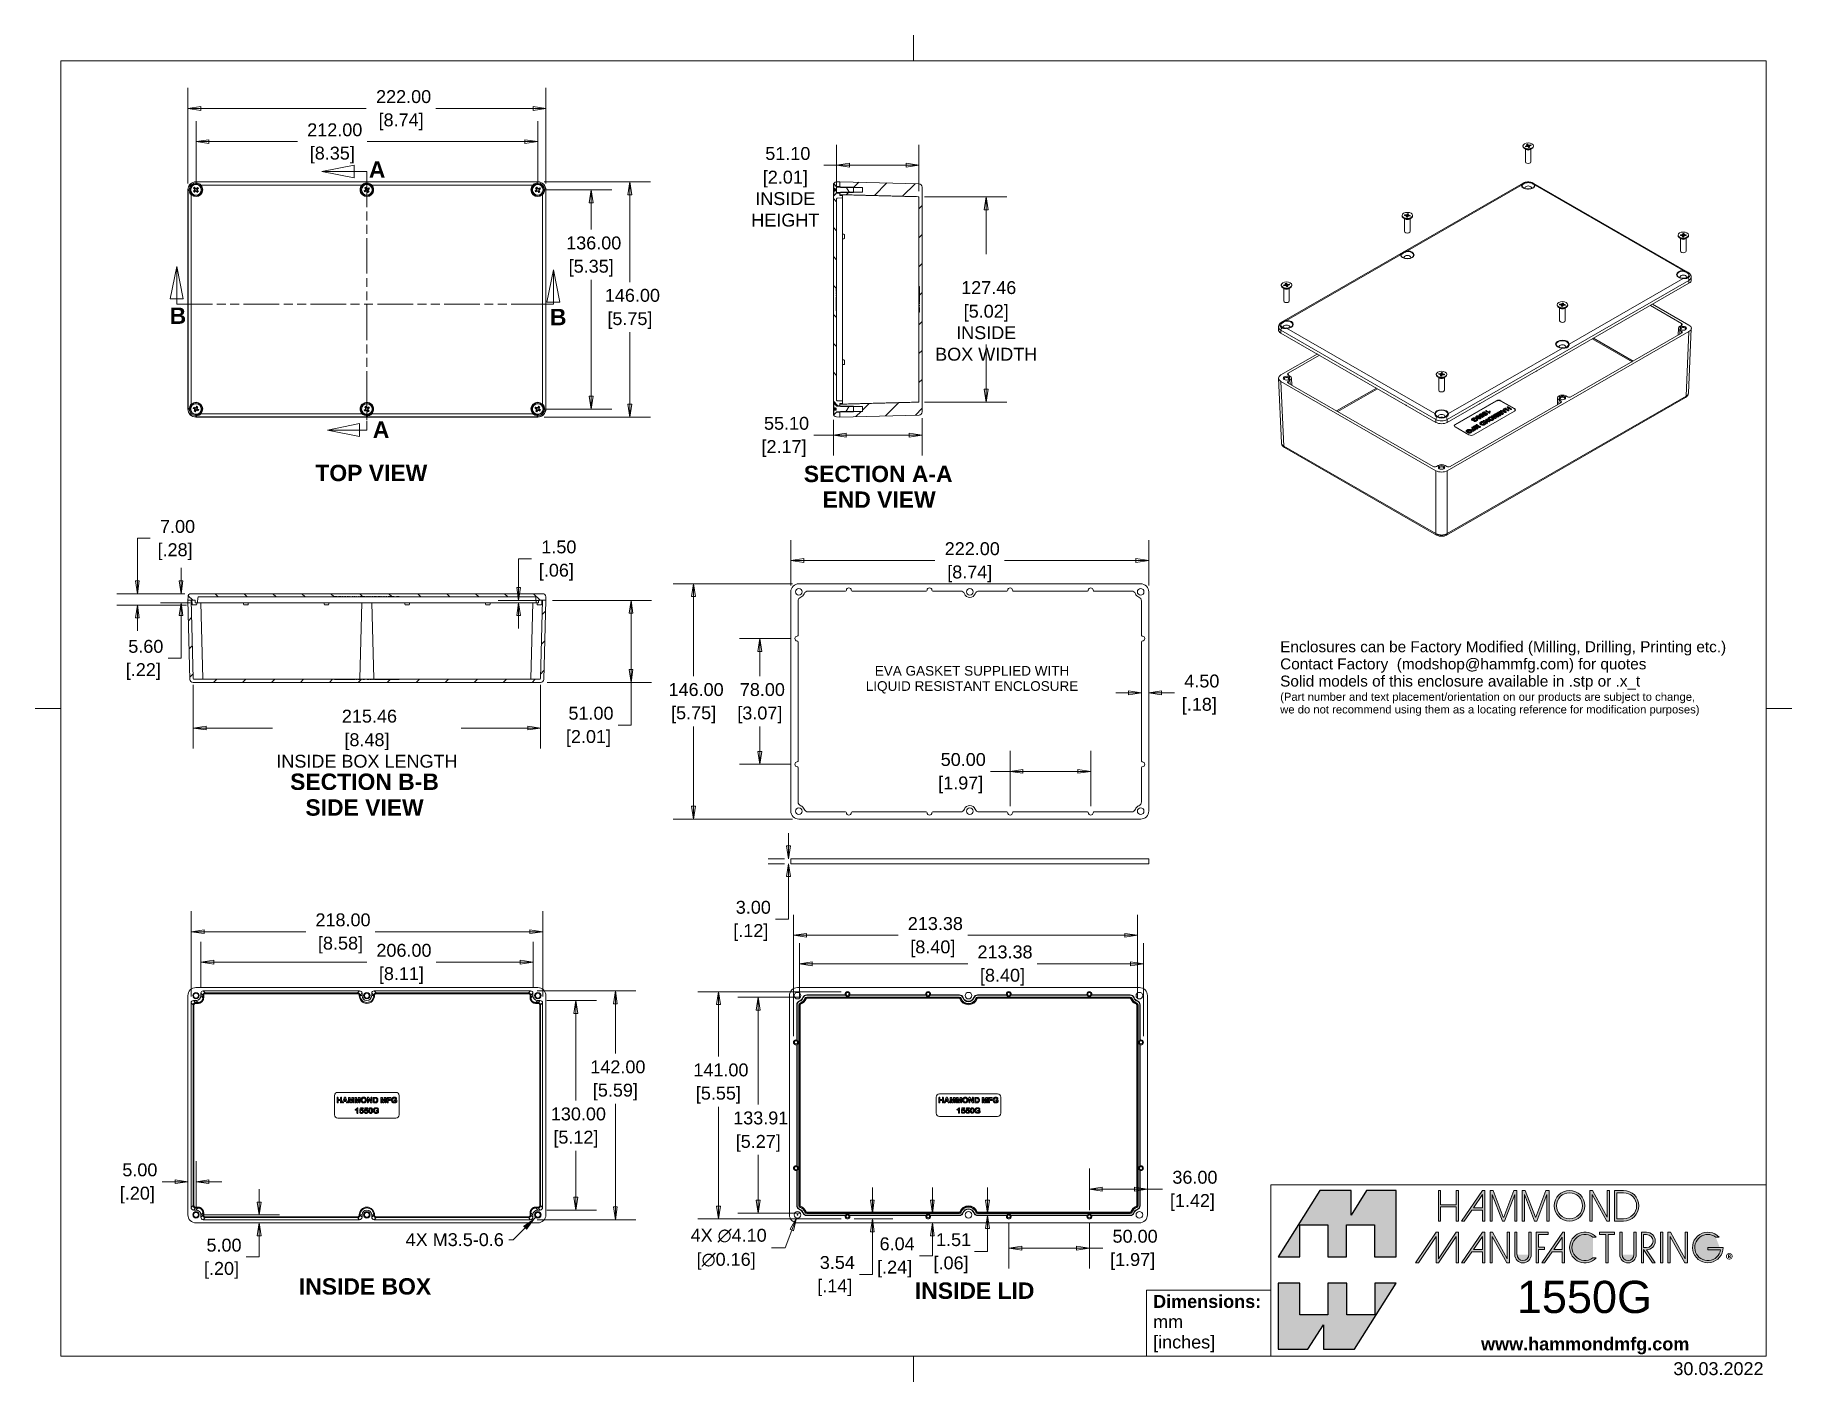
# Model space of a CAD drawing. Header units: millimetres. Extents: x 14 to 1104, y 14 to 850.
import ezdxf
from ezdxf.enums import TextEntityAlignment as Align

# ---------------------------------------------------------------- set-up
doc = ezdxf.new("R2010")
doc.units = ezdxf.units.MM
doc.header["$LTSCALE"] = 4
doc.linetypes.add('DOUBLE_DASH_CHAIN', pattern=[1.2403, 0.6614, -0.0827, 0.1654, -0.0827, 0.1654, -0.0827])
doc.layers.get('0').update_dxf_attribs({"lineweight": 25})
for name, color, linetype, lineweight in [('Dimension (ANSI)', 7, 'Continuous', 9), ('Hatch (ANSI)', 7, 'Continuous', 9), ('Section Line (ANSI)', 7, 'DOUBLE_DASH_CHAIN', 9), ('Sketch Geometry (ANSI)', 7, 'Continuous', 9), ('Symbol (ANSI)', 7, 'Continuous', 9), ('Visible (ANSI)', 7, 'Continuous', 9), ('Visible Narrow (ANSI)', 7, 'Continuous', 9)]:
    doc.layers.add(name, color=color, linetype=linetype, lineweight=lineweight)
doc.styles.add('Label Text (ANSI)', font='arialbd.ttf')
doc.styles.add('Note Text (ANSI)', font='arial.ttf')
doc.styles.add('Text Style20', font='arial.ttf')
doc.dimstyles.new('Default - mm (ANSI)', dxfattribs={"dimscale": 4, "dimtxt": 2, "dimasz": 2, "dimexe": 3.175, "dimexo": 1, "dimgap": 0.8, "dimtad": 0, "dimtih": 1, "dimtoh": 1, "dimrnd": 1e-08, "dimzin": 4, "dimdsep": 46, "dimtxsty": 'Note Text (ANSI)', "dimblk": 'Filled-1', "dimcen": 0.09, "dimdle": 10, "dimclrd": 256, "dimclre": 256, "dimclrt": 256, "dimadec": 1, "dimazin": 0, "dimtfac": 1.524, "dimtofl": 0, "dimtmove": 0, "dimatfit": 3, "dimfxl": 1, "dimtolj": 1, "dimtzin": 0, "dimlwd": -1, "dimlwe": -1, "dimarcsym": 0})
doc.dimstyles.new('Default - mm (ANSI)$7', dxfattribs={"dimscale": 4, "dimtxt": 2, "dimasz": 2.5, "dimexe": 3.175, "dimexo": 1, "dimgap": 0.8, "dimtad": 0, "dimtih": 1, "dimtoh": 1, "dimrnd": 1e-08, "dimzin": 4, "dimdsep": 46, "dimtxsty": 'Note Text (ANSI)', "dimblk": 'Filled-1', "dimcen": 0.09, "dimdle": 10, "dimclrd": 256, "dimclre": 256, "dimclrt": 256, "dimadec": 1, "dimazin": 0, "dimtfac": 1.524, "dimtofl": 0, "dimtmove": 0, "dimatfit": 3, "dimfxl": 1, "dimtolj": 1, "dimtzin": 0, "dimlwd": -1, "dimlwe": -1, "dimarcsym": 0})
pattern_1 = [(45, (0, 0), (-8.98026, 8.98026), [])]
pattern_2 = [(135.0002, (0, 0), (-8.98022, -8.98029), [])]

msp = doc.modelspace()

# ---------------------------------------------------------------- texts
at = {"layer": 'Symbol (ANSI)', "char_height": 10.16, "attachment_point": 7, "style": 'Label Text (ANSI)'}
for s, insert in [('TOP VIEW', (187.827, 572.712)), ('SECTION A-A', (490.775, 572.128)), ('END VIEW', (502.366, 556.318)), ('SECTION B-B', (172.173, 381.145)), ('SIDE VIEW', (181.633, 365.157)), ('INSIDE BOX', (177.595, 68.015)), ('INSIDE LID', (559.688, 65.375))]:
    msp.add_mtext(s, dxfattribs=dict(at, insert=insert))
at = {"layer": 'Symbol (ANSI)', "color": 5, "true_color": 0x0000ff, "insert": (786.224, 450.374), "char_height": 6.8, "width": 297.21542, "attachment_point": 4, "line_spacing_factor": 0.834474, "style": 'Note Text (ANSI)'}
msp.add_mtext('\\pxsm0.94;\\fArial|b0|i0;\\H6.8000;Enclosures can be Factory Modified (Milling, Drilling, Printing etc.)\\P\\fArial|b0|i0;\\H6.8000;Contact Factory  (modshop@hammfg.com) for quotes\\P\\fArial|b0|i0;\\H6.8000;Solid models of this enclosure available in .stp or .x_t\\fArial|b0|i0;\\H7.6000;\\P\\fArial|b0|i0;\\H5.0000;(Part number and text placement/orientation on our products are subject to change,\\P\\fArial|b0|i0;\\H5.0000;we do not recommend using them as a locating reference for modification purposes)\\fCalibri|b0|i0;\\H5.0000;\\P', dxfattribs=at)
at = {"layer": 'Symbol (ANSI)', "insert": (595.09, 449.64), "char_height": 6, "width": 131.83537, "attachment_point": 5, "line_spacing_factor": 0.944221, "style": 'Note Text (ANSI)'}
msp.add_mtext('\\fArial|b0|i0;\\H6.0000;EVA GASKET SUPPLIED WITH\\PLIQUID RESISTANT ENCLOSURE', dxfattribs=at)
at = {"layer": 'Symbol (ANSI)', "insert": (304.696, 102.192), "char_height": 8, "width": 60.86586, "attachment_point": 6, "style": 'Note Text (ANSI)'}
msp.add_mtext('4X M3.5-0.6', dxfattribs=at)

# ---------------------------------------------------------------- blocks, each defined once
blk = doc.blocks.new('Title Blocks HAMMOND')
at = {"layer": 'Sketch Geometry (ANSI)'}
for p, q in [((270, 36.2), (193.21, 36.2)), ((193.21, 36.2), (193.21, 9.64)), ((270, 9.64), (270, 36.2)), ((173.94, 9.64), (173.94, 19.84)), ((173.94, 19.84), (193.21, 19.84)), ((193.21, 19.84), (193.21, 9.64)), ((193.21, 9.64), (173.94, 9.64)), ((193.21, 9.64), (270, 9.64))]:
    blk.add_line(p, q, dxfattribs=at)
at = {"layer": 'Symbol (ANSI)', "insert": (174.95, 14.67), "char_height": 2, "width": 30.7233, "attachment_point": 4, "line_spacing_factor": 0.944221, "style": 'Note Text (ANSI)'}
blk.add_mtext('\\fArial|b1|i0;\\H2.0000;Dimensions:\\fArial|b0|i0;\\H2.0000;\\Pmm\\P[inches]', dxfattribs=at)
at = {"layer": 'Symbol (ANSI)', "insert": (225.81, 11.22), "char_height": 2, "width": 32.2927, "attachment_point": 4, "style": 'Note Text (ANSI)'}
blk.add_mtext('\\fArial|b1|i0;\\H2.0000;www.hammondmfg.com', dxfattribs=at)
at = {"layer": 'Symbol (ANSI)', "style": 'Text Style20'}
blk.add_attdef('<TITLE>_001', text='', height=5, dxfattribs=at).set_placement((231.54, 16.32), align=Align.MIDDLE_CENTER)
at = {"layer": 'Symbol (ANSI)', "style": 'Note Text (ANSI)'}
blk.add_attdef('REV:Date_<DD.MM.YYYY>_001', text='', height=2, dxfattribs=at).set_placement((258.36, 6.7), align=Align.MIDDLE_RIGHT)
blk = doc.blocks.new('2dTransSection0')
at = {"layer": 'Section Line (ANSI)', "linetype": 'Continuous'}
for p, q in [((25.46, 176.5), (24.46, 171.5)), ((25.46, 171.5), (25.46, 176.5)), ((26.46, 171.5), (25.46, 176.5)), ((83.87, 175.99), (82.87, 170.99)), ((83.87, 170.99), (83.87, 175.99)), ((84.87, 170.99), (83.87, 175.99)), ((24.46, 171.5), (26.46, 171.5)), ((25.46, 170.68), (25.46, 171.5)), ((25.46, 170.68), (26.84, 170.68)), ((82.5, 170.68), (83.87, 170.68)), ((82.87, 170.99), (84.87, 170.99)), ((83.87, 170.68), (83.87, 170.99))]:
    blk.add_line(p, q, dxfattribs=at)
at = {"layer": 'Section Line (ANSI)', "linetype": 'DOUBLE_DASH_CHAIN', "ltscale": 2.090232}
blk.add_line((25.46, 170.68), (83.87, 170.68), dxfattribs=at)
at = {"layer": 'Section Line (ANSI)', "linetype": 'Continuous', "flags": 128}
for points in [[(26.46, 171.5), (25.46, 176.5), (24.46, 171.5), (26.46, 171.5)], [(84.87, 170.99), (83.87, 175.99), (82.87, 170.99), (84.87, 170.99)]]:
    blk.add_lwpolyline(points, dxfattribs=at)
at = {"layer": 'Section Line (ANSI)'}
for points in [[(26.46, 171.5), (25.46, 176.5), (24.46, 171.5), (26.46, 171.5)], [(84.87, 170.99), (83.87, 175.99), (82.87, 170.99), (84.87, 170.99)]]:
    blk.add_solid(points, dxfattribs=at)
at = {"layer": 'Section Line (ANSI)', "char_height": 2.54, "attachment_point": 7, "style": 'Label Text (ANSI)'}
for insert in [(24.36, 167.61), (83.33, 167.4)]:
    blk.add_mtext('B', dxfattribs=dict(at, insert=insert))
blk = doc.blocks.new('2dTransSection1')
at = {"layer": 'Section Line (ANSI)', "linetype": 'Continuous'}
for p, q in [((52.96, 192.24), (47.96, 191.24)), ((52.96, 191.24), (47.96, 191.24)), ((47.96, 191.24), (52.96, 190.24)), ((52.96, 190.24), (52.96, 192.24)), ((54.95, 191.24), (52.96, 191.24)), ((54.95, 191.24), (54.95, 189.87)), ((53.82, 152.14), (48.82, 151.14)), ((53.82, 151.14), (48.82, 151.14)), ((48.82, 151.14), (53.82, 150.14)), ((53.82, 150.14), (53.82, 152.14)), ((54.95, 151.14), (53.82, 151.14)), ((54.95, 152.51), (54.95, 151.14))]:
    blk.add_line(p, q, dxfattribs=at)
at = {"layer": 'Section Line (ANSI)', "linetype": 'DOUBLE_DASH_CHAIN', "ltscale": 2.081852}
blk.add_line((54.95, 191.24), (54.95, 151.14), dxfattribs=at)
at = {"layer": 'Section Line (ANSI)', "linetype": 'Continuous', "flags": 128}
for points in [[(52.96, 192.24), (47.96, 191.24), (52.96, 190.24), (52.96, 192.24)], [(53.82, 152.14), (48.82, 151.14), (53.82, 150.14), (53.82, 152.14)]]:
    blk.add_lwpolyline(points, dxfattribs=at)
at = {"layer": 'Section Line (ANSI)'}
for points in [[(52.96, 192.24), (47.96, 191.24), (52.96, 190.24), (52.96, 192.24)], [(53.82, 152.14), (48.82, 151.14), (53.82, 150.14), (53.82, 152.14)]]:
    blk.add_solid(points, dxfattribs=at)
at = {"layer": 'Section Line (ANSI)', "char_height": 2.54, "attachment_point": 7, "style": 'Label Text (ANSI)'}
for insert in [(55.25, 190.28), (55.86, 149.93)]:
    blk.add_mtext('A', dxfattribs=dict(at, insert=insert))
blk = doc.blocks.new('Filled-1')
at = {"color": 0}
for p, q in [((0, 0), (-1, 0.15)), ((-1, 0.15), (-1, -0.15)), ((-1, 0), (0, 0)), ((-1, -0.15), (0, 0))]:
    blk.add_line(p, q, dxfattribs=at)
at = {"color": 0, "flags": 128}
blk.add_lwpolyline([(-1, -0.15), (0, 0), (-1, 0.15), (-1, -0.15)], dxfattribs=at)
at = {"color": 0}
blk.add_solid([(-1, -0.15), (0, 0), (-1, 0.15), (-1, -0.15)], dxfattribs=at)
blk = doc.blocks.new('*D9')
at = {"layer": 'Defpoints', "color": 0, "transparency": 16777216}
for p in [(325.8, 783.5), (113.8, 753.6), (325.8, 753.6)]:
    blk.add_point(p, dxfattribs=at)
at = {"layer": 'Dimension (ANSI)', "transparency": 16777216}
for p, q in [((113.8, 757.6), (113.8, 796.2)), ((325.8, 757.6), (325.8, 796.2)), ((121.8, 783.5), (176.7, 783.5)), ((317.8, 783.5), (219.9, 783.5))]:
    blk.add_line(p, q, dxfattribs=at)
at = {"layer": 'Dimension (ANSI)', "transparency": 16777216, "xscale": 8, "yscale": 8, "zscale": 8, "rotation": 180}
blk.add_blockref('Filled-1', (113.8, 783.5), dxfattribs=at)
at = {"layer": 'Dimension (ANSI)', "transparency": 16777216, "xscale": 8, "yscale": 8, "zscale": 8}
blk.add_blockref('Filled-1', (325.8, 783.5), dxfattribs=at)
at = {"layer": 'Dimension (ANSI)', "transparency": 16777216, "char_height": 8, "attachment_point": 5, "style": 'Note Text (ANSI)'}
for s, insert in [('\\A1; 212.00', (198.3, 790.8)), ('\\A1;[8.35]', (198.3, 775.2))]:
    blk.add_mtext(s, dxfattribs=dict(at, insert=insert))
blk = doc.blocks.new('*D10')
at = {"layer": 'Defpoints', "color": 0, "transparency": 16777216}
for p in [(330.8, 804.1), (108.8, 753.6), (330.8, 753.6)]:
    blk.add_point(p, dxfattribs=at)
at = {"layer": 'Dimension (ANSI)', "transparency": 16777216}
for p, q in [((108.8, 757.6), (108.8, 816.8)), ((330.8, 757.6), (330.8, 816.8)), ((116.8, 804.1), (219.4, 804.1)), ((322.8, 804.1), (262.6, 804.1))]:
    blk.add_line(p, q, dxfattribs=at)
at = {"layer": 'Dimension (ANSI)', "transparency": 16777216, "xscale": 8, "yscale": 8, "zscale": 8, "rotation": 180}
blk.add_blockref('Filled-1', (108.8, 804.1), dxfattribs=at)
at = {"layer": 'Dimension (ANSI)', "transparency": 16777216, "xscale": 8, "yscale": 8, "zscale": 8}
blk.add_blockref('Filled-1', (330.8, 804.1), dxfattribs=at)
at = {"layer": 'Dimension (ANSI)', "transparency": 16777216, "char_height": 8, "attachment_point": 5, "style": 'Note Text (ANSI)'}
for s, insert in [('\\A1; 222.00', (241, 811.4)), ('\\A1;[8.74]', (241, 795.8))]:
    blk.add_mtext(s, dxfattribs=dict(at, insert=insert))
blk = doc.blocks.new('*D11')
at = {"layer": 'Defpoints', "color": 0, "transparency": 16777216}
for p in [(325.8, 758.6), (325.8, 612.6), (382.9, 612.6)]:
    blk.add_point(p, dxfattribs=at)
at = {"layer": 'Dimension (ANSI)', "transparency": 16777216}
for p, q in [((329.8, 758.6), (395.6, 758.6)), ((382.9, 750.6), (382.9, 696.4)), ((382.9, 620.6), (382.9, 665.2)), ((329.8, 612.6), (395.6, 612.6))]:
    blk.add_line(p, q, dxfattribs=at)
at = {"layer": 'Dimension (ANSI)', "transparency": 16777216, "xscale": 8, "yscale": 8, "zscale": 8}
for p, rotation in [((382.9, 758.6), 90), ((382.9, 612.6), 270)]:
    blk.add_blockref('Filled-1', p, dxfattribs=dict(at, rotation=rotation))
at = {"layer": 'Dimension (ANSI)', "transparency": 16777216, "char_height": 8, "attachment_point": 5, "style": 'Note Text (ANSI)'}
for s, insert in [('\\A1; 146.00', (382.9, 688.1)), ('\\A1;[5.75]', (382.9, 672.5))]:
    blk.add_mtext(s, dxfattribs=dict(at, insert=insert))
blk = doc.blocks.new('*D12')
at = {"layer": 'Defpoints', "color": 0, "transparency": 16777216}
for p in [(325.8, 753.6), (358.9, 753.6), (325.8, 617.6)]:
    blk.add_point(p, dxfattribs=at)
at = {"layer": 'Dimension (ANSI)', "transparency": 16777216}
for p, q in [((329.8, 753.6), (371.6, 753.6)), ((358.9, 745.6), (358.9, 728.9)), ((358.9, 625.6), (358.9, 697.7)), ((329.8, 617.6), (371.6, 617.6))]:
    blk.add_line(p, q, dxfattribs=at)
at = {"layer": 'Dimension (ANSI)', "transparency": 16777216, "xscale": 8, "yscale": 8, "zscale": 8}
for p, rotation in [((358.9, 753.6), 90), ((358.9, 617.6), 270)]:
    blk.add_blockref('Filled-1', p, dxfattribs=dict(at, rotation=rotation))
at = {"layer": 'Dimension (ANSI)', "transparency": 16777216, "char_height": 8, "attachment_point": 5, "style": 'Note Text (ANSI)'}
for s, insert in [('\\A1; 136.00', (358.9, 720.6)), ('\\A1;[5.35]', (358.9, 705))]:
    blk.add_mtext(s, dxfattribs=dict(at, insert=insert))
blk = doc.blocks.new('*D13')
at = {"layer": 'Defpoints', "color": 0, "transparency": 16777216}
for p in [(511.1, 768.9), (511.1, 748), (562.2, 748.8)]:
    blk.add_point(p, dxfattribs=at)
at = {"layer": 'Dimension (ANSI)', "transparency": 16777216}
for p, q in [((511.1, 752), (511.1, 781.6)), ((562.2, 752.8), (562.2, 781.6)), ((511.1, 768.9), (503.1, 768.9)), ((554.2, 768.9), (519.1, 768.9))]:
    blk.add_line(p, q, dxfattribs=at)
at = {"layer": 'Dimension (ANSI)', "transparency": 16777216, "xscale": 8, "yscale": 8, "zscale": 8, "rotation": 180}
blk.add_blockref('Filled-1', (511.1, 768.9), dxfattribs=at)
at = {"layer": 'Dimension (ANSI)', "transparency": 16777216, "xscale": 8, "yscale": 8, "zscale": 8}
blk.add_blockref('Filled-1', (562.2, 768.9), dxfattribs=at)
at = {"layer": 'Dimension (ANSI)', "transparency": 16777216, "char_height": 8, "attachment_point": 5, "style": 'Note Text (ANSI)'}
for s, insert in [('\\A1; 51.10', (479.3, 776.1)), ('\\A1;[2.01]{\\PINSIDE\\PHEIGHT}', (479.3, 748.1))]:
    blk.add_mtext(s, dxfattribs=dict(at, insert=insert))
blk = doc.blocks.new('*D14')
at = {"layer": 'Defpoints', "color": 0, "transparency": 16777216}
for p in [(561.7, 749.3), (561.7, 621.9), (603.9, 621.9)]:
    blk.add_point(p, dxfattribs=at)
at = {"layer": 'Dimension (ANSI)', "transparency": 16777216}
for p, q in [((565.7, 749.3), (616.6, 749.3)), ((603.9, 741.3), (603.9, 713.7)), ((603.9, 629.9), (603.9, 657.6)), ((565.7, 621.9), (616.6, 621.9))]:
    blk.add_line(p, q, dxfattribs=at)
at = {"layer": 'Dimension (ANSI)', "transparency": 16777216, "xscale": 8, "yscale": 8, "zscale": 8}
for p, rotation in [((603.9, 749.3), 90), ((603.9, 621.9), 270)]:
    blk.add_blockref('Filled-1', p, dxfattribs=dict(at, rotation=rotation))
at = {"layer": 'Dimension (ANSI)', "transparency": 16777216, "char_height": 8, "attachment_point": 5, "style": 'Note Text (ANSI)'}
for s, insert in [('\\A1; 127.46', (603.9, 692.9)), ('\\A1;[5.02]{\\PINSIDE\\PBOX WIDTH}', (603.9, 664.9))]:
    blk.add_mtext(s, dxfattribs=dict(at, insert=insert))
blk = doc.blocks.new('*D15')
at = {"layer": 'Defpoints', "color": 0, "transparency": 16777216}
for p in [(509.1, 614.9), (564.2, 615.9), (564.2, 601.4)]:
    blk.add_point(p, dxfattribs=at)
at = {"layer": 'Dimension (ANSI)', "transparency": 16777216}
for p, q in [((509.1, 610.9), (509.1, 588.7)), ((564.2, 611.9), (564.2, 588.7)), ((509.1, 601.4), (497, 601.4)), ((556.2, 601.4), (517.1, 601.4))]:
    blk.add_line(p, q, dxfattribs=at)
at = {"layer": 'Dimension (ANSI)', "transparency": 16777216, "xscale": 8, "yscale": 8, "zscale": 8, "rotation": 180}
blk.add_blockref('Filled-1', (509.1, 601.4), dxfattribs=at)
at = {"layer": 'Dimension (ANSI)', "transparency": 16777216, "xscale": 8, "yscale": 8, "zscale": 8}
blk.add_blockref('Filled-1', (564.2, 601.4), dxfattribs=at)
at = {"layer": 'Dimension (ANSI)', "transparency": 16777216, "char_height": 8, "attachment_point": 5, "style": 'Note Text (ANSI)'}
for s, insert in [('\\A1; 55.10', (478.5, 608.7)), ('\\A1;[2.17]', (478.5, 593.1))]:
    blk.add_mtext(s, dxfattribs=dict(at, insert=insert))
blk = doc.blocks.new('*D16')
at = {"layer": 'Defpoints', "color": 0, "transparency": 16777216}
for p in [(313.9, 498.9), (326, 497.4), (330.8, 498.9)]:
    blk.add_point(p, dxfattribs=at)
at = {"layer": 'Dimension (ANSI)', "transparency": 16777216}
for p, q in [((313.9, 506.9), (313.9, 524.7)), ((313.9, 524.7), (321.9, 524.7)), ((326.8, 498.9), (301.2, 498.9)), ((322, 497.4), (301.2, 497.4)), ((313.9, 489.4), (313.9, 481.4))]:
    blk.add_line(p, q, dxfattribs=at)
at = {"layer": 'Dimension (ANSI)', "transparency": 16777216, "xscale": 8, "yscale": 8, "zscale": 8}
for p, rotation in [((313.9, 498.9), 270), ((313.9, 497.4), 90)]:
    blk.add_blockref('Filled-1', p, dxfattribs=dict(at, rotation=rotation))
at = {"layer": 'Dimension (ANSI)', "transparency": 16777216, "char_height": 8, "attachment_point": 5, "style": 'Note Text (ANSI)'}
for s, insert in [('\\A1; 1.50', (337.3, 532)), ('\\A1;[.06]', (337.3, 516.4))]:
    blk.add_mtext(s, dxfattribs=dict(at, insert=insert))
blk = doc.blocks.new('*D17')
at = {"layer": 'Defpoints', "color": 0, "transparency": 16777216}
for p in [(112, 450.4), (327.5, 450.4), (327.5, 419.7)]:
    blk.add_point(p, dxfattribs=at)
at = {"layer": 'Dimension (ANSI)', "transparency": 16777216}
for p, q in [((112, 446.4), (112, 407)), ((327.5, 446.4), (327.5, 407)), ((120, 419.7), (161.3, 419.7)), ((319.5, 419.7), (278.2, 419.7))]:
    blk.add_line(p, q, dxfattribs=at)
at = {"layer": 'Dimension (ANSI)', "transparency": 16777216, "xscale": 8, "yscale": 8, "zscale": 8, "rotation": 180}
blk.add_blockref('Filled-1', (112, 419.7), dxfattribs=at)
at = {"layer": 'Dimension (ANSI)', "transparency": 16777216, "xscale": 8, "yscale": 8, "zscale": 8}
blk.add_blockref('Filled-1', (327.5, 419.7), dxfattribs=at)
at = {"layer": 'Dimension (ANSI)', "transparency": 16777216, "char_height": 8, "attachment_point": 5, "style": 'Note Text (ANSI)'}
for s, insert in [('\\A1; 215.46', (219.8, 427)), ('\\A1;[8.48]{\\PINSIDE BOX LENGTH}', (219.8, 405.7))]:
    blk.add_mtext(s, dxfattribs=dict(at, insert=insert))
blk = doc.blocks.new('*D18')
at = {"layer": 'Defpoints', "color": 0, "transparency": 16777216}
for p in [(104.5, 503), (110.8, 503), (114.2, 497.4)]:
    blk.add_point(p, dxfattribs=at)
at = {"layer": 'Dimension (ANSI)', "transparency": 16777216}
for p, q in [((104.5, 511), (104.5, 519)), ((106.8, 503), (91.8, 503)), ((110.2, 497.4), (91.8, 497.4)), ((104.5, 489.4), (104.5, 463)), ((104.5, 463), (96.5, 463))]:
    blk.add_line(p, q, dxfattribs=at)
at = {"layer": 'Dimension (ANSI)', "transparency": 16777216, "xscale": 8, "yscale": 8, "zscale": 8}
for p, rotation in [((104.5, 503), 270), ((104.5, 497.4), 90)]:
    blk.add_blockref('Filled-1', p, dxfattribs=dict(at, rotation=rotation))
at = {"layer": 'Dimension (ANSI)', "transparency": 16777216, "char_height": 8, "attachment_point": 5, "style": 'Note Text (ANSI)'}
for s, insert in [('\\A1; 5.60', (81.1, 470.3)), ('\\A1;[.22]', (81.1, 454.7))]:
    blk.add_mtext(s, dxfattribs=dict(at, insert=insert))
blk = doc.blocks.new('*D19')
at = {"layer": 'Defpoints', "color": 0, "transparency": 16777216}
for p in [(77.4, 503), (110.8, 503), (111.8, 496)]:
    blk.add_point(p, dxfattribs=at)
at = {"layer": 'Dimension (ANSI)', "transparency": 16777216}
for p, q in [((77.4, 511), (77.4, 537.5)), ((77.4, 537.5), (85.4, 537.5)), ((106.8, 503), (64.7, 503)), ((107.8, 496), (64.7, 496)), ((77.4, 488), (77.4, 480))]:
    blk.add_line(p, q, dxfattribs=at)
at = {"layer": 'Dimension (ANSI)', "transparency": 16777216, "xscale": 8, "yscale": 8, "zscale": 8}
for p, rotation in [((77.4, 503), 270), ((77.4, 496), 90)]:
    blk.add_blockref('Filled-1', p, dxfattribs=dict(at, rotation=rotation))
at = {"layer": 'Dimension (ANSI)', "transparency": 16777216, "char_height": 8, "attachment_point": 5, "style": 'Note Text (ANSI)'}
for s, insert in [('\\A1; 7.00', (100.8, 544.7)), ('\\A1;[.28]', (100.8, 529.1))]:
    blk.add_mtext(s, dxfattribs=dict(at, insert=insert))
blk = doc.blocks.new('*D20')
at = {"layer": 'Defpoints', "color": 0, "transparency": 16777216}
for p in [(322.8, 274.4), (116.8, 255.1), (322.8, 255.1)]:
    blk.add_point(p, dxfattribs=at)
at = {"layer": 'Dimension (ANSI)', "transparency": 16777216}
for p, q in [((116.8, 259.1), (116.8, 287.1)), ((322.8, 259.1), (322.8, 287.1)), ((124.8, 274.4), (219.7, 274.4)), ((314.8, 274.4), (262.8, 274.4))]:
    blk.add_line(p, q, dxfattribs=at)
at = {"layer": 'Dimension (ANSI)', "transparency": 16777216, "xscale": 8, "yscale": 8, "zscale": 8, "rotation": 180}
blk.add_blockref('Filled-1', (116.8, 274.4), dxfattribs=at)
at = {"layer": 'Dimension (ANSI)', "transparency": 16777216, "xscale": 8, "yscale": 8, "zscale": 8}
blk.add_blockref('Filled-1', (322.8, 274.4), dxfattribs=at)
at = {"layer": 'Dimension (ANSI)', "transparency": 16777216, "char_height": 8, "attachment_point": 5, "style": 'Note Text (ANSI)'}
for s, insert in [('\\A1; 206.00', (241.2, 281.7)), ('\\A1;[8.11]', (241.2, 266.1))]:
    blk.add_mtext(s, dxfattribs=dict(at, insert=insert))
blk = doc.blocks.new('*D21')
at = {"layer": 'Defpoints', "color": 0, "transparency": 16777216}
for p in [(327.3, 250.6), (327.3, 120.6), (349.4, 120.6)]:
    blk.add_point(p, dxfattribs=at)
at = {"layer": 'Dimension (ANSI)', "transparency": 16777216}
for p, q in [((331.3, 250.6), (362.1, 250.6)), ((349.4, 242.6), (349.4, 188.6)), ((349.4, 128.6), (349.4, 157.3)), ((331.3, 120.6), (362.1, 120.6))]:
    blk.add_line(p, q, dxfattribs=at)
at = {"layer": 'Dimension (ANSI)', "transparency": 16777216, "xscale": 8, "yscale": 8, "zscale": 8}
for p, rotation in [((349.4, 250.6), 90), ((349.4, 120.6), 270)]:
    blk.add_blockref('Filled-1', p, dxfattribs=dict(at, rotation=rotation))
at = {"layer": 'Dimension (ANSI)', "transparency": 16777216, "char_height": 8, "attachment_point": 5, "style": 'Note Text (ANSI)'}
for s, insert in [('\\A1; 130.00', (349.4, 180.2)), ('\\A1;[5.12]', (349.4, 164.6))]:
    blk.add_mtext(s, dxfattribs=dict(at, insert=insert))
blk = doc.blocks.new('*D22')
at = {"layer": 'Defpoints', "color": 0, "transparency": 16777216}
for p in [(321.3, 256.6), (321.3, 114.6), (373.9, 114.6)]:
    blk.add_point(p, dxfattribs=at)
at = {"layer": 'Dimension (ANSI)', "transparency": 16777216}
for p, q in [((325.3, 256.6), (386.6, 256.6)), ((373.9, 248.6), (373.9, 217.8)), ((373.9, 122.6), (373.9, 186.5)), ((325.3, 114.6), (386.6, 114.6))]:
    blk.add_line(p, q, dxfattribs=at)
at = {"layer": 'Dimension (ANSI)', "transparency": 16777216, "xscale": 8, "yscale": 8, "zscale": 8}
for p, rotation in [((373.9, 256.6), 90), ((373.9, 114.6), 270)]:
    blk.add_blockref('Filled-1', p, dxfattribs=dict(at, rotation=rotation))
at = {"layer": 'Dimension (ANSI)', "transparency": 16777216, "char_height": 8, "attachment_point": 5, "style": 'Note Text (ANSI)'}
for s, insert in [('\\A1; 142.00', (373.9, 209.4)), ('\\A1;[5.59]', (373.9, 193.8))]:
    blk.add_mtext(s, dxfattribs=dict(at, insert=insert))
blk = doc.blocks.new('*D23')
at = {"layer": 'Defpoints', "color": 0, "transparency": 16777216}
for p in [(328.8, 293.3), (110.8, 249.1), (328.8, 249.1)]:
    blk.add_point(p, dxfattribs=at)
at = {"layer": 'Dimension (ANSI)', "transparency": 16777216}
for p, q in [((110.8, 253.1), (110.8, 306)), ((328.8, 253.1), (328.8, 306)), ((118.8, 293.3), (181.8, 293.3)), ((320.8, 293.3), (224.9, 293.3))]:
    blk.add_line(p, q, dxfattribs=at)
at = {"layer": 'Dimension (ANSI)', "transparency": 16777216, "xscale": 8, "yscale": 8, "zscale": 8, "rotation": 180}
blk.add_blockref('Filled-1', (110.8, 293.3), dxfattribs=at)
at = {"layer": 'Dimension (ANSI)', "transparency": 16777216, "xscale": 8, "yscale": 8, "zscale": 8}
blk.add_blockref('Filled-1', (328.8, 293.3), dxfattribs=at)
at = {"layer": 'Dimension (ANSI)', "transparency": 16777216, "char_height": 8, "attachment_point": 5, "style": 'Note Text (ANSI)'}
for s, insert in [('\\A1; 218.00', (203.4, 300.6)), ('\\A1;[8.58]', (203.4, 285))]:
    blk.add_mtext(s, dxfattribs=dict(at, insert=insert))
blk = doc.blocks.new('*D24')
at = {"layer": 'Defpoints', "color": 0, "transparency": 16777216}
for p in [(108.8, 138.2), (108.8, 117.6), (113.8, 117.6)]:
    blk.add_point(p, dxfattribs=at)
at = {"layer": 'Dimension (ANSI)', "transparency": 16777216}
for p, q in [((113.8, 121.6), (113.8, 150.9)), ((100.8, 138.2), (92.8, 138.2)), ((121.8, 138.2), (129.8, 138.2))]:
    blk.add_line(p, q, dxfattribs=at)
at = {"layer": 'Dimension (ANSI)', "transparency": 16777216, "xscale": 8, "yscale": 8, "zscale": 8}
blk.add_blockref('Filled-1', (108.8, 138.2), dxfattribs=at)
at = {"layer": 'Dimension (ANSI)', "transparency": 16777216, "xscale": 8, "yscale": 8, "zscale": 8, "rotation": 180}
blk.add_blockref('Filled-1', (113.8, 138.2), dxfattribs=at)
at = {"layer": 'Dimension (ANSI)', "transparency": 16777216, "char_height": 8, "attachment_point": 5, "style": 'Note Text (ANSI)'}
for s, insert in [('\\A1; 5.00', (77.4, 145.5)), ('\\A1;[.20]', (77.4, 129.9))]:
    blk.add_mtext(s, dxfattribs=dict(at, insert=insert))
blk = doc.blocks.new('*D25')
at = {"layer": 'Defpoints', "color": 0, "transparency": 16777216}
for p in [(697.8, 291.1), (697.8, 248), (484.4, 224.6)]:
    blk.add_point(p, dxfattribs=at)
at = {"layer": 'Dimension (ANSI)', "transparency": 16777216}
for p, q in [((484.4, 228.6), (484.4, 303.8)), ((697.8, 252), (697.8, 303.8)), ((492.4, 291.1), (549.2, 291.1)), ((689.8, 291.1), (592.4, 291.1))]:
    blk.add_line(p, q, dxfattribs=at)
at = {"layer": 'Dimension (ANSI)', "transparency": 16777216, "xscale": 8, "yscale": 8, "zscale": 8, "rotation": 180}
blk.add_blockref('Filled-1', (484.4, 291.1), dxfattribs=at)
at = {"layer": 'Dimension (ANSI)', "transparency": 16777216, "xscale": 8, "yscale": 8, "zscale": 8}
blk.add_blockref('Filled-1', (697.8, 291.1), dxfattribs=at)
at = {"layer": 'Dimension (ANSI)', "transparency": 16777216, "char_height": 8, "attachment_point": 5, "style": 'Note Text (ANSI)'}
for s, insert in [('\\A1; 213.38', (570.8, 298.3)), ('\\A1;[8.40]', (570.8, 282.7))]:
    blk.add_mtext(s, dxfattribs=dict(at, insert=insert))
blk = doc.blocks.new('*D26')
at = {"layer": 'Defpoints', "color": 0, "transparency": 16777216}
for p in [(492.5, 252.6), (462.5, 118.7), (492.5, 118.7)]:
    blk.add_point(p, dxfattribs=at)
at = {"layer": 'Dimension (ANSI)', "transparency": 16777216}
for p, q in [((488.5, 252.6), (449.8, 252.6)), ((462.5, 244.6), (462.5, 186)), ((462.5, 126.7), (462.5, 154.8)), ((488.5, 118.7), (449.8, 118.7))]:
    blk.add_line(p, q, dxfattribs=at)
at = {"layer": 'Dimension (ANSI)', "transparency": 16777216, "xscale": 8, "yscale": 8, "zscale": 8}
for p, rotation in [((462.5, 252.6), 90), ((462.5, 118.7), 270)]:
    blk.add_blockref('Filled-1', p, dxfattribs=dict(at, rotation=rotation))
at = {"layer": 'Dimension (ANSI)', "transparency": 16777216, "char_height": 8, "attachment_point": 5, "style": 'Note Text (ANSI)'}
for s, insert in [('\\A1; 133.91', (462.5, 177.7)), ('\\A1;[5.27]', (462.5, 162))]:
    blk.add_mtext(s, dxfattribs=dict(at, insert=insert))
blk = doc.blocks.new('*D27')
at = {"layer": 'Defpoints', "color": 0, "transparency": 16777216}
for p in [(703.9, 133.6), (667.9, 116.6), (703.9, 117.6)]:
    blk.add_point(p, dxfattribs=at)
at = {"layer": 'Dimension (ANSI)', "transparency": 16777216}
for p, q in [((667.9, 120.6), (667.9, 146.3)), ((675.9, 133.6), (695.9, 133.6)), ((703.9, 133.6), (713.3, 133.6))]:
    blk.add_line(p, q, dxfattribs=at)
at = {"layer": 'Dimension (ANSI)', "transparency": 16777216, "xscale": 8, "yscale": 8, "zscale": 8, "rotation": 180}
blk.add_blockref('Filled-1', (667.9, 133.6), dxfattribs=at)
at = {"layer": 'Dimension (ANSI)', "transparency": 16777216, "xscale": 8, "yscale": 8, "zscale": 8}
blk.add_blockref('Filled-1', (703.9, 133.6), dxfattribs=at)
at = {"layer": 'Dimension (ANSI)', "transparency": 16777216, "char_height": 8, "attachment_point": 5, "style": 'Note Text (ANSI)'}
for s, insert in [('\\A1; 36.00', (731.8, 140.9)), ('\\A1;[1.42]', (731.8, 125.3))]:
    blk.add_mtext(s, dxfattribs=dict(at, insert=insert))
blk = doc.blocks.new('*D28')
at = {"layer": 'Defpoints', "color": 0, "transparency": 16777216}
for p in [(492.5, 118.7), (517.9, 115.1), (533.3, 115.1)]:
    blk.add_point(p, dxfattribs=at)
at = {"layer": 'Dimension (ANSI)', "transparency": 16777216}
for p, q in [((533.3, 126.7), (533.3, 134.7)), ((521.9, 115.1), (546, 115.1)), ((533.3, 107.1), (533.3, 80.7)), ((533.3, 80.7), (525.3, 80.7))]:
    blk.add_line(p, q, dxfattribs=at)
at = {"layer": 'Dimension (ANSI)', "transparency": 16777216, "xscale": 8, "yscale": 8, "zscale": 8}
for p, rotation in [((533.3, 118.7), 270), ((533.3, 115.1), 90)]:
    blk.add_blockref('Filled-1', p, dxfattribs=dict(at, rotation=rotation))
at = {"layer": 'Dimension (ANSI)', "transparency": 16777216, "char_height": 8, "attachment_point": 5, "style": 'Note Text (ANSI)'}
for s, insert in [('\\A1; 3.54', (510, 88)), ('\\A1;[.14]', (510, 72.4))]:
    blk.add_mtext(s, dxfattribs=dict(at, insert=insert))
blk = doc.blocks.new('*D29')
at = {"layer": 'Defpoints', "color": 0, "transparency": 16777216}
for p in [(486.9, 112.6), (570.5, 118.7), (587.2, 118.7)]:
    blk.add_point(p, dxfattribs=at)
at = {"layer": 'Dimension (ANSI)', "transparency": 16777216}
for p, q in [((570.5, 126.7), (570.5, 134.7)), ((570.5, 104.6), (570.5, 92.3)), ((570.5, 92.3), (562.5, 92.3))]:
    blk.add_line(p, q, dxfattribs=at)
at = {"layer": 'Dimension (ANSI)', "transparency": 16777216, "xscale": 8, "yscale": 8, "zscale": 8}
for p, rotation in [((570.5, 118.7), 270), ((570.5, 112.6), 90)]:
    blk.add_blockref('Filled-1', p, dxfattribs=dict(at, rotation=rotation))
at = {"layer": 'Dimension (ANSI)', "transparency": 16777216, "char_height": 8, "attachment_point": 5, "style": 'Note Text (ANSI)'}
for s, insert in [('\\A1; 6.04', (547.1, 99.6)), ('\\A1;[.24]', (547.1, 84))]:
    blk.add_mtext(s, dxfattribs=dict(at, insert=insert))
blk = doc.blocks.new('*D30')
at = {"layer": 'Defpoints', "color": 0, "transparency": 16777216}
for p in [(486.2, 115.7), (487.6, 119.5)]:
    blk.add_point(p, dxfattribs=at)
at = {"layer": 'Dimension (ANSI)', "transparency": 16777216}
for p, q in [((486.5, 117.6), (487.3, 117.6)), ((486.9, 117.3), (486.9, 118)), ((479.1, 97.2), (483.3, 108.2)), ((470.7, 97.2), (479.1, 97.2))]:
    blk.add_line(p, q, dxfattribs=at)
at = {"layer": 'Dimension (ANSI)', "transparency": 16777216, "xscale": 8, "yscale": 8, "zscale": 8, "rotation": 69.13542097729734}
blk.add_blockref('Filled-1', (486.2, 115.7), dxfattribs=at)
at = {"layer": 'Dimension (ANSI)', "transparency": 16777216, "char_height": 8, "attachment_point": 5, "style": 'Note Text (ANSI)'}
for s, insert in [('\\A1; 4X ∅4.10', (442.6, 104.7)), ('\\A1;[∅0.16]', (442.6, 88.8))]:
    blk.add_mtext(s, dxfattribs=dict(at, insert=insert))
blk = doc.blocks.new('*D31')
at = {"layer": 'Defpoints', "color": 0, "transparency": 16777216}
for p in [(704.7, 523.6), (482.7, 504.2), (704.7, 504.2)]:
    blk.add_point(p, dxfattribs=at)
at = {"layer": 'Dimension (ANSI)', "transparency": 16777216}
for p, q in [((482.7, 508.2), (482.7, 536.3)), ((704.7, 508.2), (704.7, 536.3)), ((490.7, 523.6), (572.1, 523.6)), ((696.7, 523.6), (615.3, 523.6))]:
    blk.add_line(p, q, dxfattribs=at)
at = {"layer": 'Dimension (ANSI)', "transparency": 16777216, "xscale": 8, "yscale": 8, "zscale": 8, "rotation": 180}
blk.add_blockref('Filled-1', (482.7, 523.6), dxfattribs=at)
at = {"layer": 'Dimension (ANSI)', "transparency": 16777216, "xscale": 8, "yscale": 8, "zscale": 8}
blk.add_blockref('Filled-1', (704.7, 523.6), dxfattribs=at)
at = {"layer": 'Dimension (ANSI)', "transparency": 16777216, "char_height": 8, "attachment_point": 5, "style": 'Note Text (ANSI)'}
for s, insert in [('\\A1; 222.00', (593.7, 530.9)), ('\\A1;[8.74]', (593.7, 515.3))]:
    blk.add_mtext(s, dxfattribs=dict(at, insert=insert))
blk = doc.blocks.new('*D32')
at = {"layer": 'Defpoints', "color": 0, "transparency": 16777216}
for p in [(486.7, 475.2), (463.5, 397.2), (486.7, 397.2)]:
    blk.add_point(p, dxfattribs=at)
at = {"layer": 'Dimension (ANSI)', "transparency": 16777216}
for p, q in [((482.7, 475.2), (450.8, 475.2)), ((463.5, 467.2), (463.5, 451.8)), ((463.5, 405.2), (463.5, 420.6)), ((482.7, 397.2), (450.8, 397.2))]:
    blk.add_line(p, q, dxfattribs=at)
at = {"layer": 'Dimension (ANSI)', "transparency": 16777216, "xscale": 8, "yscale": 8, "zscale": 8}
for p, rotation in [((463.5, 475.2), 90), ((463.5, 397.2), 270)]:
    blk.add_blockref('Filled-1', p, dxfattribs=dict(at, rotation=rotation))
at = {"layer": 'Dimension (ANSI)', "transparency": 16777216, "char_height": 8, "attachment_point": 5, "style": 'Note Text (ANSI)'}
for s, insert in [('\\A1; 78.00', (463.5, 443.5)), ('\\A1;[3.07]', (463.5, 427.8))]:
    blk.add_mtext(s, dxfattribs=dict(at, insert=insert))
blk = doc.blocks.new('*D33')
at = {"layer": 'Defpoints', "color": 0, "transparency": 16777216}
for p in [(668.7, 392.8), (618.7, 367.2), (668.7, 367.2)]:
    blk.add_point(p, dxfattribs=at)
at = {"layer": 'Dimension (ANSI)', "transparency": 16777216}
for p, q in [((618.7, 371.2), (618.7, 405.5)), ((668.7, 371.2), (668.7, 405.5)), ((618.7, 392.8), (606.6, 392.8)), ((660.7, 392.8), (626.7, 392.8))]:
    blk.add_line(p, q, dxfattribs=at)
at = {"layer": 'Dimension (ANSI)', "transparency": 16777216, "xscale": 8, "yscale": 8, "zscale": 8, "rotation": 180}
blk.add_blockref('Filled-1', (618.7, 392.8), dxfattribs=at)
at = {"layer": 'Dimension (ANSI)', "transparency": 16777216, "xscale": 8, "yscale": 8, "zscale": 8}
blk.add_blockref('Filled-1', (668.7, 392.8), dxfattribs=at)
at = {"layer": 'Dimension (ANSI)', "transparency": 16777216, "char_height": 8, "attachment_point": 5, "style": 'Note Text (ANSI)'}
for s, insert in [('\\A1; 50.00', (588.1, 400.1)), ('\\A1;[1.97]', (588.1, 384.4))]:
    blk.add_mtext(s, dxfattribs=dict(at, insert=insert))
blk = doc.blocks.new('*D34')
at = {"layer": 'Defpoints', "color": 0, "transparency": 16777216}
for p in [(482.7, 338.5), (481.3, 335.5), (482.7, 335.5)]:
    blk.add_point(p, dxfattribs=at)
at = {"layer": 'Dimension (ANSI)', "transparency": 16777216}
for p, q in [((481.3, 346.5), (481.3, 354.5)), ((478.7, 338.5), (468.6, 338.5)), ((478.7, 335.5), (468.6, 335.5)), ((481.3, 327.5), (481.3, 301.1)), ((481.3, 301.1), (473.3, 301.1))]:
    blk.add_line(p, q, dxfattribs=at)
at = {"layer": 'Dimension (ANSI)', "transparency": 16777216, "xscale": 8, "yscale": 8, "zscale": 8}
for p, rotation in [((481.3, 338.5), 270), ((481.3, 335.5), 90)]:
    blk.add_blockref('Filled-1', p, dxfattribs=dict(at, rotation=rotation))
at = {"layer": 'Dimension (ANSI)', "transparency": 16777216, "char_height": 8, "attachment_point": 5, "style": 'Note Text (ANSI)'}
for s, insert in [('\\A1; 3.00', (457.9, 308.4)), ('\\A1;[.12]', (457.9, 292.8))]:
    blk.add_mtext(s, dxfattribs=dict(at, insert=insert))
blk = doc.blocks.new('*D35')
at = {"layer": 'Defpoints', "color": 0, "transparency": 16777216}
for p in [(704.7, 504.2), (700.2, 473.2), (700.2, 441.5)]:
    blk.add_point(p, dxfattribs=at)
at = {"layer": 'Dimension (ANSI)', "transparency": 16777216}
for p, q in [((692.2, 441.5), (684.2, 441.5)), ((712.7, 441.5), (720.7, 441.5))]:
    blk.add_line(p, q, dxfattribs=at)
at = {"layer": 'Dimension (ANSI)', "transparency": 16777216, "xscale": 8, "yscale": 8, "zscale": 8}
blk.add_blockref('Filled-1', (700.2, 441.5), dxfattribs=at)
at = {"layer": 'Dimension (ANSI)', "transparency": 16777216, "xscale": 8, "yscale": 8, "zscale": 8, "rotation": 180}
blk.add_blockref('Filled-1', (704.7, 441.5), dxfattribs=at)
at = {"layer": 'Dimension (ANSI)', "transparency": 16777216, "char_height": 8, "attachment_point": 5, "style": 'Note Text (ANSI)'}
for s, insert in [('\\A1; 4.50', (736.1, 448.8)), ('\\A1;[.18]', (736.1, 433.2))]:
    blk.add_mtext(s, dxfattribs=dict(at, insert=insert))
blk = doc.blocks.new('*D36')
at = {"layer": 'Defpoints', "color": 0, "transparency": 16777216}
for p in [(569.3, 117.2), (587.2, 118.7), (604.7, 117.2)]:
    blk.add_point(p, dxfattribs=at)
at = {"layer": 'Dimension (ANSI)', "transparency": 16777216}
for p, q in [((604.7, 126.7), (604.7, 134.7)), ((604.7, 109.2), (604.7, 94.9)), ((604.7, 94.9), (596.7, 94.9))]:
    blk.add_line(p, q, dxfattribs=at)
at = {"layer": 'Dimension (ANSI)', "transparency": 16777216, "xscale": 8, "yscale": 8, "zscale": 8}
for p, rotation in [((604.7, 118.7), 270), ((604.7, 117.2), 90)]:
    blk.add_blockref('Filled-1', p, dxfattribs=dict(at, rotation=rotation))
at = {"layer": 'Dimension (ANSI)', "transparency": 16777216, "char_height": 8, "attachment_point": 5, "style": 'Note Text (ANSI)'}
for s, insert in [('\\A1; 1.51', (582.1, 102.2)), ('\\A1;[.06]', (582.1, 86.6))]:
    blk.add_mtext(s, dxfattribs=dict(at, insert=insert))
blk = doc.blocks.new('*D37')
at = {"layer": 'Defpoints', "color": 0, "transparency": 16777216}
for p in [(487.7, 509.2), (422.4, 363.2), (487.7, 363.2)]:
    blk.add_point(p, dxfattribs=at)
at = {"layer": 'Dimension (ANSI)', "transparency": 16777216}
for p, q in [((483.7, 509.2), (409.7, 509.2)), ((422.4, 501.2), (422.4, 451.8)), ((422.4, 371.2), (422.4, 420.6)), ((483.7, 363.2), (409.7, 363.2))]:
    blk.add_line(p, q, dxfattribs=at)
at = {"layer": 'Dimension (ANSI)', "transparency": 16777216, "xscale": 8, "yscale": 8, "zscale": 8}
for p, rotation in [((422.4, 509.2), 90), ((422.4, 363.2), 270)]:
    blk.add_blockref('Filled-1', p, dxfattribs=dict(at, rotation=rotation))
at = {"layer": 'Dimension (ANSI)', "transparency": 16777216, "char_height": 8, "attachment_point": 5, "style": 'Note Text (ANSI)'}
for s, insert in [('\\A1; 146.00', (422.4, 443.5)), ('\\A1;[5.75]', (422.4, 427.9))]:
    blk.add_mtext(s, dxfattribs=dict(at, insert=insert))
blk = doc.blocks.new('*D38')
at = {"layer": 'Defpoints', "color": 0, "transparency": 16777216}
for p in [(113.8, 117.6), (113.8, 112.6), (152.9, 117.6)]:
    blk.add_point(p, dxfattribs=at)
at = {"layer": 'Dimension (ANSI)', "transparency": 16777216}
for p, q in [((152.9, 125.6), (152.9, 133.6)), ((117.8, 117.6), (165.6, 117.6)), ((152.9, 104.6), (152.9, 91.5)), ((152.9, 91.5), (144.9, 91.5))]:
    blk.add_line(p, q, dxfattribs=at)
at = {"layer": 'Dimension (ANSI)', "transparency": 16777216, "xscale": 8, "yscale": 8, "zscale": 8}
for p, rotation in [((152.9, 117.6), 270), ((152.9, 112.6), 90)]:
    blk.add_blockref('Filled-1', p, dxfattribs=dict(at, rotation=rotation))
at = {"layer": 'Dimension (ANSI)', "transparency": 16777216, "char_height": 8, "attachment_point": 5, "style": 'Note Text (ANSI)'}
for s, insert in [('\\A1; 5.00', (129.6, 98.8)), ('\\A1;[.20]', (129.6, 83.2))]:
    blk.add_mtext(s, dxfattribs=dict(at, insert=insert))
blk = doc.blocks.new('*D39')
at = {"layer": 'Defpoints', "color": 0, "transparency": 16777216}
for p in [(701.4, 273.4), (488, 248), (701.4, 224.6)]:
    blk.add_point(p, dxfattribs=at)
at = {"layer": 'Dimension (ANSI)', "transparency": 16777216}
for p, q in [((488, 252), (488, 286.1)), ((701.4, 228.6), (701.4, 286.1)), ((496, 273.4), (592.4, 273.4)), ((693.4, 273.4), (635.6, 273.4))]:
    blk.add_line(p, q, dxfattribs=at)
at = {"layer": 'Dimension (ANSI)', "transparency": 16777216, "xscale": 8, "yscale": 8, "zscale": 8, "rotation": 180}
blk.add_blockref('Filled-1', (488, 273.4), dxfattribs=at)
at = {"layer": 'Dimension (ANSI)', "transparency": 16777216, "xscale": 8, "yscale": 8, "zscale": 8}
blk.add_blockref('Filled-1', (701.4, 273.4), dxfattribs=at)
at = {"layer": 'Dimension (ANSI)', "transparency": 16777216, "char_height": 8, "attachment_point": 5, "style": 'Note Text (ANSI)'}
for s, insert in [('\\A1; 213.38', (614, 280.7)), ('\\A1;[8.40]', (614, 265.1))]:
    blk.add_mtext(s, dxfattribs=dict(at, insert=insert))
blk = doc.blocks.new('*D40')
at = {"layer": 'Defpoints', "color": 0, "transparency": 16777216}
for p in [(517.9, 256.1), (437.8, 115.1), (517.9, 115.1)]:
    blk.add_point(p, dxfattribs=at)
at = {"layer": 'Dimension (ANSI)', "transparency": 16777216}
for p, q in [((513.9, 256.1), (425.1, 256.1)), ((437.8, 248.1), (437.8, 215.9)), ((437.8, 123.1), (437.8, 184.7)), ((513.9, 115.1), (425.1, 115.1))]:
    blk.add_line(p, q, dxfattribs=at)
at = {"layer": 'Dimension (ANSI)', "transparency": 16777216, "xscale": 8, "yscale": 8, "zscale": 8}
for p, rotation in [((437.8, 256.1), 90), ((437.8, 115.1), 270)]:
    blk.add_blockref('Filled-1', p, dxfattribs=dict(at, rotation=rotation))
at = {"layer": 'Dimension (ANSI)', "transparency": 16777216, "char_height": 8, "attachment_point": 5, "style": 'Note Text (ANSI)'}
for s, insert in [('\\A1; 141.00', (437.8, 207.5)), ('\\A1;[5.55]', (437.8, 191.9))]:
    blk.add_mtext(s, dxfattribs=dict(at, insert=insert))
blk = doc.blocks.new('*D41')
at = {"layer": 'Defpoints', "color": 0, "transparency": 16777216}
for p in [(330.8, 498.9), (327.5, 447.9), (383.6, 447.9)]:
    blk.add_point(p, dxfattribs=at)
at = {"layer": 'Dimension (ANSI)', "transparency": 16777216}
for p, q in [((334.8, 498.9), (396.3, 498.9)), ((383.6, 490.9), (383.6, 455.9)), ((331.5, 447.9), (396.3, 447.9)), ((383.6, 447.9), (383.6, 421.5)), ((383.6, 421.5), (375.6, 421.5))]:
    blk.add_line(p, q, dxfattribs=at)
at = {"layer": 'Dimension (ANSI)', "transparency": 16777216, "xscale": 8, "yscale": 8, "zscale": 8}
for p, rotation in [((383.6, 498.9), 90), ((383.6, 447.9), 270)]:
    blk.add_blockref('Filled-1', p, dxfattribs=dict(at, rotation=rotation))
at = {"layer": 'Dimension (ANSI)', "transparency": 16777216, "char_height": 8, "attachment_point": 5, "style": 'Note Text (ANSI)'}
for s, insert in [('\\A1; 51.00', (357.2, 428.8)), ('\\A1;[2.01]', (357.2, 413.2))]:
    blk.add_mtext(s, dxfattribs=dict(at, insert=insert))
blk = doc.blocks.new('*D42')
at = {"layer": 'Defpoints', "color": 0, "transparency": 16777216}
for p in [(617.9, 116.6), (667.9, 116.6), (667.9, 97)]:
    blk.add_point(p, dxfattribs=at)
at = {"layer": 'Dimension (ANSI)', "transparency": 16777216}
for p, q in [((617.9, 112.6), (617.9, 84.3)), ((667.9, 112.6), (667.9, 84.3)), ((625.9, 97), (659.9, 97)), ((667.9, 97), (676.3, 97))]:
    blk.add_line(p, q, dxfattribs=at)
at = {"layer": 'Dimension (ANSI)', "transparency": 16777216, "xscale": 8, "yscale": 8, "zscale": 8, "rotation": 180}
blk.add_blockref('Filled-1', (617.9, 97), dxfattribs=at)
at = {"layer": 'Dimension (ANSI)', "transparency": 16777216, "xscale": 8, "yscale": 8, "zscale": 8}
blk.add_blockref('Filled-1', (667.9, 97), dxfattribs=at)
at = {"layer": 'Dimension (ANSI)', "transparency": 16777216, "char_height": 8, "attachment_point": 5, "style": 'Note Text (ANSI)'}
for s, insert in [('\\A1; 50.00', (694.7, 104.3)), ('\\A1;[1.97]', (694.7, 88.7))]:
    blk.add_mtext(s, dxfattribs=dict(at, insert=insert))
blk = doc.blocks.new('Logo lines')
at = {"layer": 'Hatch (ANSI)', "true_color": 0xc40000}
for points in [[(-31.15, 2.04), (-31.15, 6.99), (-26.81, 6.99), (-26.81, 2.04), (-23.9, 2.04), (-23.9, 6.99), (-19.56, 6.99), (-19.56, 2.04), (-16.17, 2.04), (-16.17, 12.31), (-20.8, 12.31), (-23.19, 8.5), (-23.19, 12.31), (-28.01, 12.31), (-34.5, 2.04)], [(-34.5, -12.31), (-34.5, -2.04), (-31.11, -2.04), (-31.11, -6.99), (-26.77, -6.99), (-26.77, -2.04), (-23.85, -2.04), (-23.85, -6.99), (-19.52, -6.99), (-19.52, -2.04), (-16.17, -2.04), (-22.66, -12.31), (-27.48, -12.31), (-27.48, -8.5), (-29.87, -12.31)]]:
    blk.add_hatch(color=12, dxfattribs=at).paths.add_polyline_path(points)
at = {"layer": 'Hatch (ANSI)'}
for points in [[(-6.55, 12.31), (-6.9, 12.31), (-6.9, 10.12), (-9.3, 10.12), (-9.3, 12.31), (-9.65, 12.31), (-9.65, 7.58), (-9.3, 7.58), (-9.3, 9.77), (-6.9, 9.77), (-6.9, 7.58), (-6.55, 7.58)], [(2.19, 7.58), (2.54, 7.58), (2.54, 12.31), (2.05, 12.31), (0.49, 8.21), (0.41, 8.21), (-1.16, 12.31), (-1.64, 12.31), (-1.64, 7.58), (-1.29, 7.58), (-1.29, 11.68), (0.27, 7.58), (0.62, 7.58), (2.19, 11.68)], [(7.17, 7.58), (7.17, 11.68), (5.6, 7.58), (5.25, 7.58), (3.69, 11.68), (3.69, 7.58), (3.34, 7.58), (3.34, 12.31), (3.82, 12.31), (5.39, 8.21), (5.47, 8.21), (7.03, 12.31), (7.52, 12.31), (7.52, 7.58)], [(16.88, 12.31), (16.88, 7.58), (16.48, 7.58), (14.2, 11.68), (14.2, 7.58), (13.85, 7.58), (13.85, 12.31), (14.25, 12.31), (16.53, 8.21), (16.53, 12.31)], [(-6.55, 1.11), (-6.55, 5.84), (-6.9, 5.84), (-9.65, 1.74), (-9.65, 5.84), (-10, 5.84), (-13.17, 1.11), (-12.75, 1.11), (-10, 5.21), (-10, 1.11), (-9.65, 1.11), (-6.9, 5.21), (-6.9, 1.11)], [(1.39, 1.11), (1.39, 5.84), (1.04, 5.84), (1.04, 1.74), (-1.24, 5.84), (-1.64, 5.84), (-1.64, 1.11), (-1.29, 1.11), (-1.29, 5.21), (0.99, 1.11)], [(5.54, 5.84), (5.54, 1.11), (5.89, 1.11), (5.89, 3.16), (6.82, 3.16), (6.82, 3.51), (5.89, 3.51), (5.89, 5.49), (7.37, 5.49), (7.37, 5.84)], [(16.33, 1.11), (16.68, 1.11), (16.68, 5.49), (17.68, 5.49), (17.68, 5.84), (15.32, 5.84), (15.32, 5.49), (16.33, 5.49)], [(24.79, 1.11), (25.14, 1.11), (25.14, 5.84), (24.79, 5.84)], [(28.62, 1.74), (28.62, 5.84), (28.97, 5.84), (28.97, 1.11), (28.56, 1.11), (26.29, 5.21), (26.29, 1.11), (25.94, 1.11), (25.94, 5.84), (26.34, 5.84)]]:
    blk.add_hatch(color=256, dxfattribs=at).paths.add_polyline_path(points)
h = blk.add_hatch(color=256, dxfattribs=at)
h.paths.add_polyline_path([(-2.79, 9.63), (-4.21, 9.63), (-2.79, 11.68)], flags=0)
h.paths.add_polyline_path([(-2.78, 12.31), (-2.44, 12.31), (-2.44, 7.58), (-2.79, 7.58), (-2.79, 9.28), (-4.45, 9.28), (-5.63, 7.58), (-6.05, 7.58)])
h = blk.add_hatch(color=256, dxfattribs=at)
edge = h.paths.add_edge_path(flags=0)
edge.add_arc((10.69, 9.95), 2.02, 0, 360)
edge = h.paths.add_edge_path()
edge.add_arc((10.69, 9.95), 2.37, 0, 360)
h = blk.add_hatch(color=256, dxfattribs=at)
edge = h.paths.add_edge_path(flags=0)
edge.add_arc((19.07, 9.95), 2.02, 270, 450)
edge.add_line((19.07, 11.96), (18.03, 11.96))
edge.add_line((18.03, 11.96), (18.03, 7.93))
edge.add_line((18.03, 7.93), (19.07, 7.93))
edge = h.paths.add_edge_path()
edge.add_line((17.68, 7.58), (19.07, 7.58))
edge.add_arc((19.07, 9.95), 2.37, 270, 450)
edge.add_line((19.07, 12.31), (17.68, 12.31))
edge.add_line((17.68, 12.31), (17.68, 7.58))
h = blk.add_hatch(color=256, dxfattribs=at)
edge = h.paths.add_edge_path(flags=0)
edge.add_line((19.07, 11.96), (18.03, 11.96))
edge.add_line((18.03, 11.96), (18.03, 7.93))
edge.add_line((18.03, 7.93), (19.07, 7.93))
edge.add_arc((19.07, 9.95), 2.02, 270, 450)
edge = h.paths.add_edge_path()
edge.add_line((17.68, 7.58), (19.07, 7.58))
edge.add_arc((19.07, 9.95), 2.37, 270, 450)
edge.add_line((19.07, 12.31), (17.68, 12.31))
edge.add_line((17.68, 12.31), (17.68, 7.58))
h = blk.add_hatch(color=256, dxfattribs=at)
h.paths.add_polyline_path([(-2.79, 5.21), (-4.21, 3.16), (-2.79, 3.16)], flags=0)
h.paths.add_polyline_path([(-6.05, 1.11), (-5.63, 1.11), (-4.45, 2.81), (-2.79, 2.81), (-2.79, 1.11), (-2.44, 1.11), (-2.44, 5.84), (-2.78, 5.84)])
h = blk.add_hatch(color=256, dxfattribs=at)
edge = h.paths.add_edge_path()
edge.add_line((4.74, 2.38), (4.74, 5.84))
edge.add_line((4.74, 5.84), (4.39, 5.84))
edge.add_line((4.39, 5.84), (4.39, 2.38))
edge.add_arc((3.47, 2.38), 0.926, 180, 360, ccw=False)
edge.add_line((2.54, 2.38), (2.54, 5.84))
edge.add_line((2.54, 5.84), (2.19, 5.84))
edge.add_line((2.19, 5.84), (2.19, 2.38))
edge.add_arc((3.47, 2.38), 1.28, 180, 360)
h = blk.add_hatch(color=256, dxfattribs=at)
h.paths.add_polyline_path([(8.23, 3.16), (9.56, 3.16), (9.56, 5.08)], flags=0)
h.paths.add_polyline_path([(9.91, 1.11), (9.91, 5.84), (9.67, 5.84), (6.39, 1.11), (6.82, 1.11), (7.99, 2.81), (9.56, 2.81), (9.56, 1.11)])
h = blk.add_hatch(color=256, dxfattribs=at)
edge = h.paths.add_edge_path()
edge.add_line((14.82, 1.88), (14.3, 1.88))
edge.add_arc((13.08, 3.48), 2.02, 52.5014, 307.4986, ccw=False)
edge.add_line((14.3, 5.08), (14.82, 5.08))
edge.add_arc((13.08, 3.48), 2.37, 42.5351, 317.4649)
h = blk.add_hatch(color=256, dxfattribs=at)
edge = h.paths.add_edge_path()
edge.add_line((18.48, 5.84), (18.83, 5.84))
edge.add_line((18.83, 5.84), (18.83, 2.38))
edge.add_arc((19.76, 2.38), 0.926, 180, 360)
edge.add_line((20.68, 2.38), (20.68, 5.84))
edge.add_line((20.68, 5.84), (21.03, 5.84))
edge.add_line((21.03, 5.84), (21.03, 2.38))
edge.add_arc((19.76, 2.38), 1.28, 180, 360, ccw=False)
edge.add_line((18.48, 2.38), (18.48, 5.84))
h = blk.add_hatch(color=256, dxfattribs=at)
edge = h.paths.add_edge_path(flags=0)
edge.add_line((22.63, 5.49), (22.18, 5.49))
edge.add_line((22.18, 5.49), (22.18, 3.48))
edge.add_line((22.18, 3.48), (22.63, 3.48))
edge.add_arc((22.63, 4.48), 1.01, 270, 450)
edge = h.paths.add_edge_path()
edge.add_line((23.99, 1.11), (22.63, 3.13))
edge.add_arc((22.63, 4.48), 1.36, 270, 450)
edge.add_line((22.63, 5.84), (21.83, 5.84))
edge.add_line((21.83, 5.84), (21.83, 1.11))
edge.add_line((21.83, 1.11), (22.18, 1.11))
edge.add_line((22.18, 1.11), (22.18, 3.16))
edge.add_line((22.18, 3.16), (23.56, 1.11))
edge.add_line((23.56, 1.11), (23.99, 1.11))
h = blk.add_hatch(color=256, dxfattribs=at)
edge = h.paths.add_edge_path()
edge.add_line((34.5, 3.48), (32.13, 3.48))
edge.add_line((32.13, 3.48), (32.13, 3.13))
edge.add_line((32.13, 3.13), (34.12, 3.13))
edge.add_arc((32.13, 3.48), 2.02, 52.5014, 350.0058, ccw=False)
edge.add_line((33.36, 5.08), (33.88, 5.08))
edge.add_arc((32.13, 3.48), 2.37, 42.5351, 360)
at = {"color": 12, "linetype": 'Continuous', "true_color": 0xc40000}
for p, q in [((-28.01, 12.31), (-34.5, 2.04)), ((-23.19, 12.31), (-28.01, 12.31)), ((-20.8, 12.31), (-23.19, 8.5)), ((-23.19, 8.5), (-23.19, 12.31)), ((-16.17, 12.31), (-20.8, 12.31)), ((-16.17, 2.04), (-16.17, 12.31)), ((-31.15, 2.04), (-31.15, 6.99)), ((-31.15, 6.99), (-26.81, 6.99)), ((-26.81, 6.99), (-26.81, 2.04)), ((-23.9, 2.04), (-23.9, 6.99)), ((-23.9, 6.99), (-19.56, 6.99)), ((-19.56, 6.99), (-19.56, 2.04)), ((-34.5, 2.04), (-31.15, 2.04)), ((-26.81, 2.04), (-23.9, 2.04)), ((-19.56, 2.04), (-16.17, 2.04)), ((-34.5, -2.04), (-34.5, -12.31)), ((-31.11, -2.04), (-34.5, -2.04)), ((-31.11, -6.99), (-31.11, -2.04)), ((-26.77, -2.04), (-26.77, -6.99)), ((-23.85, -2.04), (-26.77, -2.04)), ((-23.85, -6.99), (-23.85, -2.04)), ((-22.66, -12.31), (-16.17, -2.04)), ((-19.52, -2.04), (-19.52, -6.99)), ((-16.17, -2.04), (-19.52, -2.04)), ((-26.77, -6.99), (-31.11, -6.99)), ((-19.52, -6.99), (-23.85, -6.99)), ((-29.87, -12.31), (-27.48, -8.5)), ((-27.48, -8.5), (-27.48, -12.31)), ((-34.5, -12.31), (-29.87, -12.31)), ((-27.48, -12.31), (-22.66, -12.31))]:
    blk.add_line(p, q, dxfattribs=at)
at = {"linetype": 'Continuous', "lineweight": 9}
for p, q in [((-9.3, 12.31), (-9.65, 12.31)), ((-9.65, 12.31), (-9.65, 7.58)), ((-9.3, 10.12), (-9.3, 12.31)), ((-6.55, 12.31), (-6.9, 12.31)), ((-6.9, 12.31), (-6.9, 10.12)), ((-6.55, 7.58), (-6.55, 12.31)), ((-6.05, 7.58), (-2.78, 12.31)), ((-2.79, 11.68), (-4.21, 9.63)), ((-2.79, 9.63), (-2.79, 11.68)), ((-2.78, 12.31), (-2.44, 12.31)), ((-2.44, 12.31), (-2.44, 7.58)), ((-1.16, 12.31), (-1.64, 12.31)), ((-1.64, 12.31), (-1.64, 7.58)), ((-1.29, 7.58), (-1.29, 11.68)), ((-1.29, 11.68), (0.27, 7.58)), ((0.41, 8.21), (-1.16, 12.31)), ((2.05, 12.31), (0.49, 8.21)), ((0.62, 7.58), (2.19, 11.68)), ((2.54, 12.31), (2.05, 12.31)), ((2.19, 11.68), (2.19, 7.58)), ((2.54, 7.58), (2.54, 12.31)), ((3.34, 12.31), (3.34, 7.58)), ((3.82, 12.31), (3.34, 12.31)), ((3.69, 7.58), (3.69, 11.68)), ((3.69, 11.68), (5.25, 7.58)), ((5.39, 8.21), (3.82, 12.31)), ((7.03, 12.31), (5.47, 8.21)), ((5.6, 7.58), (7.17, 11.68)), ((7.52, 12.31), (7.03, 12.31)), ((7.17, 11.68), (7.17, 7.58)), ((7.52, 7.58), (7.52, 12.31)), ((13.85, 12.31), (13.85, 7.58)), ((14.25, 12.31), (13.85, 12.31)), ((14.2, 7.58), (14.2, 11.68)), ((14.2, 11.68), (16.48, 7.58)), ((16.53, 8.21), (14.25, 12.31)), ((16.53, 12.31), (16.53, 8.21)), ((16.88, 12.31), (16.53, 12.31)), ((16.88, 7.58), (16.88, 12.31)), ((17.68, 7.58), (17.68, 12.31)), ((17.68, 12.31), (19.07, 12.31)), ((18.03, 11.96), (18.03, 7.93)), ((19.07, 11.96), (18.03, 11.96)), ((-6.9, 10.12), (-9.3, 10.12)), ((-9.3, 7.58), (-9.3, 9.77)), ((-9.3, 9.77), (-6.9, 9.77)), ((-6.9, 9.77), (-6.9, 7.58)), ((-4.45, 9.28), (-5.63, 7.58)), ((-2.79, 9.28), (-4.45, 9.28)), ((-4.21, 9.63), (-2.79, 9.63)), ((-2.79, 7.58), (-2.79, 9.28)), ((0.49, 8.21), (0.41, 8.21)), ((5.47, 8.21), (5.39, 8.21)), ((-10, 5.84), (-13.17, 1.11)), ((-9.65, 5.84), (-10, 5.84)), ((-9.65, 7.58), (-9.3, 7.58)), ((-6.9, 5.84), (-9.65, 1.74)), ((-9.65, 1.74), (-9.65, 5.84)), ((-6.9, 7.58), (-6.55, 7.58)), ((-6.55, 5.84), (-6.9, 5.84)), ((-6.55, 1.11), (-6.55, 5.84)), ((-5.63, 7.58), (-6.05, 7.58)), ((-6.05, 1.11), (-2.78, 5.84)), ((-2.44, 7.58), (-2.79, 7.58)), ((-2.78, 5.84), (-2.44, 5.84)), ((-2.44, 5.84), (-2.44, 1.11)), ((-1.64, 7.58), (-1.29, 7.58)), ((-1.24, 5.84), (-1.64, 5.84)), ((-1.64, 5.84), (-1.64, 1.11)), ((1.04, 1.74), (-1.24, 5.84)), ((0.27, 7.58), (0.62, 7.58)), ((1.39, 5.84), (1.04, 5.84)), ((1.04, 5.84), (1.04, 1.74)), ((1.39, 1.11), (1.39, 5.84)), ((2.19, 7.58), (2.54, 7.58)), ((2.19, 2.38), (2.19, 5.84)), ((2.19, 5.84), (2.54, 5.84)), ((2.54, 5.84), (2.54, 2.38)), ((3.34, 7.58), (3.69, 7.58)), ((4.39, 2.38), (4.39, 5.84)), ((4.39, 5.84), (4.74, 5.84)), ((4.74, 5.84), (4.74, 2.38)), ((5.25, 7.58), (5.6, 7.58)), ((7.37, 5.84), (5.54, 5.84)), ((5.54, 5.84), (5.54, 1.11)), ((5.89, 3.51), (5.89, 5.49)), ((5.89, 5.49), (7.37, 5.49)), ((6.39, 1.11), (9.67, 5.84)), ((7.17, 7.58), (7.52, 7.58)), ((7.37, 5.49), (7.37, 5.84)), ((9.67, 5.84), (9.91, 5.84)), ((9.91, 5.84), (9.91, 1.11)), ((13.85, 7.58), (14.2, 7.58)), ((15.32, 5.49), (15.32, 5.84)), ((15.32, 5.84), (17.68, 5.84)), ((16.33, 5.49), (15.32, 5.49)), ((16.33, 1.11), (16.33, 5.49)), ((16.48, 7.58), (16.88, 7.58)), ((17.68, 5.49), (16.68, 5.49)), ((16.68, 5.49), (16.68, 1.11)), ((17.68, 7.58), (19.07, 7.58)), ((17.68, 5.84), (17.68, 5.49)), ((18.03, 7.93), (19.07, 7.93)), ((18.48, 2.38), (18.48, 5.84)), ((18.48, 5.84), (18.83, 5.84)), ((18.83, 5.84), (18.83, 2.38)), ((20.68, 2.38), (20.68, 5.84)), ((20.68, 5.84), (21.03, 5.84)), ((21.03, 5.84), (21.03, 2.38)), ((21.83, 1.11), (21.83, 5.84)), ((21.83, 5.84), (22.63, 5.84)), ((21.83, 5.84), (21.83, 1.11)), ((22.18, 5.49), (22.18, 3.48)), ((24.79, 5.84), (24.79, 1.11)), ((25.14, 5.84), (24.79, 5.84)), ((25.14, 1.11), (25.14, 5.84)), ((26.34, 5.84), (25.94, 5.84)), ((25.94, 5.84), (25.94, 1.11)), ((28.62, 1.74), (26.34, 5.84)), ((28.97, 5.84), (28.62, 5.84)), ((28.62, 5.84), (28.62, 1.74)), ((28.97, 1.11), (28.97, 5.84)), ((-12.75, 1.11), (-10, 5.21)), ((-10, 5.21), (-10, 1.11)), ((-9.65, 1.11), (-6.9, 5.21)), ((-6.9, 5.21), (-6.9, 1.11)), ((-4.45, 2.81), (-5.63, 1.11)), ((-2.79, 2.81), (-4.45, 2.81)), ((-2.79, 5.21), (-4.21, 3.16)), ((-4.21, 3.16), (-2.79, 3.16)), ((-2.79, 3.16), (-2.79, 5.21)), ((-2.79, 1.11), (-2.79, 2.81)), ((-1.29, 1.11), (-1.29, 5.21)), ((-1.29, 5.21), (0.99, 1.11)), ((6.82, 3.51), (5.89, 3.51)), ((5.89, 1.11), (5.89, 3.16)), ((5.89, 3.16), (6.82, 3.16)), ((6.82, 3.16), (6.82, 3.51)), ((7.99, 2.81), (6.82, 1.11)), ((9.56, 2.81), (7.99, 2.81)), ((9.56, 5.08), (8.23, 3.16)), ((8.23, 3.16), (9.56, 3.16)), ((9.56, 3.16), (9.56, 5.08)), ((9.56, 1.11), (9.56, 2.81)), ((14.3, 5.08), (14.82, 5.08)), ((22.18, 1.11), (22.18, 3.16)), ((22.18, 3.16), (23.56, 1.11)), ((23.99, 1.11), (22.63, 3.13)), ((26.29, 1.11), (26.29, 5.21)), ((26.29, 5.21), (28.56, 1.11)), ((34.5, 3.48), (32.13, 3.48)), ((32.13, 3.48), (32.13, 3.13)), ((32.13, 3.13), (34.12, 3.13)), ((33.36, 5.08), (33.88, 5.08)), ((-13.17, 1.11), (-12.75, 1.11)), ((-10, 1.11), (-9.65, 1.11)), ((-6.9, 1.11), (-6.55, 1.11)), ((-5.63, 1.11), (-6.05, 1.11)), ((-2.44, 1.11), (-2.79, 1.11)), ((-1.64, 1.11), (-1.29, 1.11)), ((0.99, 1.11), (1.39, 1.11)), ((5.54, 1.11), (5.89, 1.11)), ((6.82, 1.11), (6.39, 1.11)), ((9.91, 1.11), (9.56, 1.11)), ((14.82, 1.88), (14.3, 1.88)), ((16.68, 1.11), (16.33, 1.11)), ((21.83, 1.11), (22.18, 1.11)), ((23.56, 1.11), (23.99, 1.11)), ((24.79, 1.11), (25.14, 1.11)), ((25.94, 1.11), (26.29, 1.11)), ((28.56, 1.11), (28.97, 1.11))]:
    blk.add_line(p, q, dxfattribs=at)
for radius in [2.37, 2.02]:
    blk.add_circle((10.69, 9.95), radius, dxfattribs=at)
for centre, radius, start, end in [((19.07, 9.95), 2.37, 270, 90), ((19.07, 9.95), 2.02, 270, 90), ((13.08, 3.48), 2.37, 42.5351, 317.4649), ((13.08, 3.48), 2.02, 52.5014, 307.4986), ((22.63, 4.48), 1.36, 270, 90), ((22.63, 4.48), 1.01, 270, 90), ((32.13, 3.48), 2.37, 42.5351, 0), ((32.13, 3.48), 2.02, 52.5014, 350.0058), ((3.47, 2.38), 1.28, 180, 0), ((3.47, 2.38), 0.926, 180, 0), ((19.76, 2.38), 1.28, 180, 0), ((19.76, 2.38), 0.926, 180, 0)]:
    blk.add_arc(centre, radius, start, end, dxfattribs=at)
at = {"layer": 'Sketch Geometry (ANSI)', "linetype": 'Continuous', "lineweight": 9}
for p, q in [((17.68, 12.31), (17.68, 7.58)), ((19.07, 12.31), (17.68, 12.31)), ((19.07, 11.96), (18.03, 11.96)), ((18.03, 11.96), (18.03, 7.93)), ((19.07, 7.58), (17.68, 7.58)), ((19.07, 7.93), (18.03, 7.93)), ((22.63, 5.49), (22.18, 5.49)), ((22.18, 3.48), (22.63, 3.48))]:
    blk.add_line(p, q, dxfattribs=at)
for radius in [2.37, 2.02]:
    blk.add_arc((19.07, 9.95), radius, 270, 90, dxfattribs=at)
at = {"layer": 'Symbol (ANSI)', "insert": (35.67, 1.46), "char_height": 2, "attachment_point": 5, "line_spacing_factor": 3, "style": 'Note Text (ANSI)'}
blk.add_mtext('\\fCalibri|b1|i0;\\H2.0000;®\\fCalibri|b1|i0;\\H21.6500;\\P', dxfattribs=at)
blk = doc.blocks.new('Borders Hammond Border')
at = {"layer": 'Sketch Geometry (ANSI)'}
for p, q in [((139.7, 208.4), (139.7, 212.4)), ((7.5, 208.4), (7.5, 7.5)), ((271.9, 208.4), (7.5, 208.4)), ((271.9, 7.5), (271.9, 208.4)), ((7.5, 107.95), (3.5, 107.95)), ((271.9, 107.95), (275.9, 107.95)), ((7.5, 7.5), (271.9, 7.5)), ((139.7, 7.5), (139.7, 3.5))]:
    blk.add_line(p, q, dxfattribs=at)

# ---------------------------------------------------------------- dimensions: what is measured, and where the dimension line sits
at = {"layer": 'Dimension (ANSI)'}
for base, p1, p2, angle, text, override, picture, middle in [((330.76, 804.095), (108.76, 753.616), (330.76, 753.616), 180, ' <>\\X[8.74]', {"dimgap": 0.8, "dimtih": 0, "dimtoh": 0, "dimdec": 2, "dimpost": '\\X', "dimtol": 0, "dimlim": 0, "dimtp": 0, "dimtm": 0, "dimtdec": 2, "dimatfit": 1}, '*D10', (241.019, 804.095)), ((325.76, 783.502), (113.76, 753.614), (325.76, 753.614), 180, ' <>\\X[8.35]', {"dimgap": 0.8, "dimtih": 0, "dimtoh": 0, "dimdec": 2, "dimpost": '\\X', "dimtol": 0, "dimlim": 0, "dimtp": 0, "dimtm": 0, "dimtdec": 2, "dimatfit": 1}, '*D9', (198.32, 783.502)), ((511.083, 768.862), (562.183, 748.844), (511.083, 747.994), 180, ' <>\\X[2.01]{\\PINSIDE\\PHEIGHT}', {"dimgap": 0.8, "dimtih": 0, "dimtoh": 0, "dimdec": 2, "dimpost": '\\X', "dimtol": 0, "dimlim": 0, "dimtp": 0, "dimtm": 0, "dimtdec": 2, "dimatfit": 2}, '*D13', (479.332, 768.862)), ((358.868, 753.614), (325.76, 617.614), (325.76, 753.614), 90, ' <>\\X[5.35]', {"dimgap": 0.8, "dimdec": 2, "dimpost": '\\X', "dimtol": 0, "dimlim": 0, "dimtp": 0, "dimtm": 0, "dimtdec": 2, "dimatfit": 1}, '*D12', (358.868, 713.321)), ((382.934, 612.614), (325.762, 758.614), (325.762, 612.614), 90, ' <>\\X[5.75]', {"dimgap": 0.8, "dimdec": 2, "dimpost": '\\X', "dimtol": 0, "dimlim": 0, "dimtp": 0, "dimtm": 0, "dimtdec": 2, "dimatfit": 1}, '*D11', (382.934, 680.781)), ((603.915, 621.884), (561.696, 749.344), (561.696, 621.884), 90, ' <>\\X[5.02]{\\PINSIDE\\PBOX WIDTH}', {"dimgap": 0.8, "dimdec": 2, "dimpost": '\\X', "dimtol": 0, "dimlim": 0, "dimtp": 0, "dimtm": 0, "dimtdec": 2, "dimatfit": 1}, '*D14', (603.915, 685.614)), ((564.183, 601.404), (509.083, 614.89), (564.183, 615.898), 180, ' <>\\X[2.17]', {"dimgap": 0.8, "dimtih": 0, "dimtoh": 0, "dimdec": 2, "dimpost": '\\X', "dimtol": 0, "dimlim": 0, "dimtp": 0, "dimtm": 0, "dimtdec": 2, "dimatfit": 2}, '*D15', (478.515, 601.404)), ((77.449, 503.045), (111.823, 496.045), (110.816, 503.045), 90, ' <>\\X[.28]', {"dimgap": 0.8, "dimdec": 2, "dimpost": '\\X', "dimtol": 0, "dimlim": 0, "dimtp": 0, "dimtm": 0, "dimtdec": 2, "dimatfit": 1}, '*D19', (100.81, 537.456)), ((313.948, 498.945), (326.026, 497.445), (330.76, 498.945), 90, ' <>\\X[.06]', {"dimgap": 0.8, "dimdec": 2, "dimpost": '\\X', "dimtol": 0, "dimlim": 0, "dimtp": 0, "dimtm": 0, "dimtdec": 2, "dimatfit": 1}, '*D16', (337.309, 524.688)), ((704.713, 523.646), (482.713, 504.169), (704.713, 504.169), 180, ' <>\\X[8.74]', {"dimgap": 0.8, "dimtih": 0, "dimtoh": 0, "dimdec": 2, "dimpost": '\\X', "dimtol": 0, "dimlim": 0, "dimtp": 0, "dimtm": 0, "dimtdec": 2, "dimatfit": 1}, '*D31', (593.713, 523.646)), ((104.493, 503.045), (114.221, 497.445), (110.816, 503.045), 90, ' <>\\X[.22]', {"dimgap": 0.8, "dimdec": 2, "dimpost": '\\X', "dimtol": 0, "dimlim": 0, "dimtp": 0, "dimtm": 0, "dimtdec": 2, "dimatfit": 1}, '*D18', (81.132, 463.034)), ((422.408, 363.167), (487.713, 509.167), (487.713, 363.167), 90, ' <>\\X[5.75]', {"dimgap": 0.8, "dimdec": 2, "dimpost": '\\X', "dimtol": 0, "dimlim": 0, "dimtp": 0, "dimtm": 0, "dimtdec": 2, "dimatfit": 1}, '*D37', (422.408, 436.167)), ((700.211, 441.486), (704.713, 504.169), (700.211, 473.161), 180, ' <>\\X[.18]', {"dimgap": 0.8, "dimtih": 0, "dimtoh": 0, "dimdec": 2, "dimpost": '\\X', "dimse1": 1, "dimse2": 1, "dimtol": 0, "dimlim": 0, "dimtp": 0, "dimtm": 0, "dimtdec": 2, "dimatfit": 1}, '*D35', (736.074, 441.486)), ((383.636, 447.945), (330.76, 498.945), (327.477, 447.945), 90, ' <>\\X[2.01]', {"dimgap": 0.8, "dimdec": 2, "dimpost": '\\X', "dimtol": 0, "dimlim": 0, "dimtp": 0, "dimtm": 0, "dimtdec": 2, "dimatfit": 2}, '*D41', (357.167, 421.534)), ((463.528, 397.169), (486.713, 475.169), (486.713, 397.169), 90, ' <>\\X[3.07]', {"dimgap": 0.8, "dimdec": 2, "dimpost": '\\X', "dimtol": 0, "dimlim": 0, "dimtp": 0, "dimtm": 0, "dimtdec": 2, "dimatfit": 1}, '*D32', (463.528, 436.169)), ((327.49, 419.749), (112.031, 450.432), (327.49, 450.432), 180, ' <>\\X[8.48]{\\PINSIDE BOX LENGTH}', {"dimgap": 0.8, "dimtih": 0, "dimtoh": 0, "dimdec": 2, "dimpost": '\\X', "dimtol": 0, "dimlim": 0, "dimtp": 0, "dimtm": 0, "dimtdec": 2, "dimatfit": 1}, '*D17', (219.76, 419.749)), ((668.712, 392.767), (618.712, 367.168), (668.712, 367.168), 180, ' <>\\X[1.97]', {"dimgap": 0.8, "dimtih": 0, "dimtoh": 0, "dimdec": 2, "dimpost": '\\X', "dimtol": 0, "dimlim": 0, "dimtp": 0, "dimtm": 0, "dimtdec": 2, "dimatfit": 2}, '*D33', (588.144, 392.767)), ((481.289, 335.507), (482.713, 338.507), (482.713, 335.507), 90, ' <>\\X[.12]', {"dimgap": 0.8, "dimdec": 2, "dimpost": '\\X', "dimtol": 0, "dimlim": 0, "dimtp": 0, "dimtm": 0, "dimtdec": 2, "dimatfit": 1}, '*D34', (457.928, 301.096)), ((328.76, 293.345), (110.76, 249.135), (328.76, 249.135), 180, ' <>\\X[8.58]', {"dimgap": 0.8, "dimtih": 0, "dimtoh": 0, "dimdec": 2, "dimpost": '\\X', "dimtol": 0, "dimlim": 0, "dimtp": 0, "dimtm": 0, "dimtdec": 2, "dimatfit": 1}, '*D23', (203.37, 293.345)), ((697.77, 291.051), (484.391, 224.634), (697.77, 247.977), 180, ' <>\\X[8.40]', {"dimgap": 0.8, "dimtih": 0, "dimtoh": 0, "dimdec": 2, "dimpost": '\\X', "dimtol": 0, "dimlim": 0, "dimtp": 0, "dimtm": 0, "dimtdec": 2, "dimatfit": 1}, '*D25', (570.76, 291.051)), ((322.76, 274.408), (116.76, 255.135), (322.76, 255.135), 180, ' <>\\X[8.11]', {"dimgap": 0.8, "dimtih": 0, "dimtoh": 0, "dimdec": 2, "dimpost": '\\X', "dimtol": 0, "dimlim": 0, "dimtp": 0, "dimtm": 0, "dimtdec": 2, "dimatfit": 1}, '*D20', (241.24, 274.408)), ((701.391, 273.411), (488.012, 247.977), (701.391, 224.634), 180, ' <>\\X[8.40]', {"dimgap": 0.8, "dimtih": 0, "dimtoh": 0, "dimdec": 2, "dimpost": '\\X', "dimtol": 0, "dimlim": 0, "dimtp": 0, "dimtm": 0, "dimtdec": 2, "dimatfit": 1}, '*D39', (613.972, 273.411)), ((373.914, 114.634), (321.261, 256.634), (321.261, 114.634), 90, ' <>\\X[5.59]', {"dimgap": 0.8, "dimdec": 2, "dimpost": '\\X', "dimtol": 0, "dimlim": 0, "dimtp": 0, "dimtm": 0, "dimtdec": 2, "dimatfit": 1}, '*D22', (373.914, 202.151)), ((349.363, 120.634), (327.261, 250.634), (327.261, 120.634), 90, ' <>\\X[5.12]', {"dimgap": 0.8, "dimdec": 2, "dimpost": '\\X', "dimtol": 0, "dimlim": 0, "dimtp": 0, "dimtm": 0, "dimtdec": 2, "dimatfit": 1}, '*D21', (349.363, 172.943)), ((437.787, 115.134), (517.891, 256.134), (517.891, 115.134), 90, ' <>\\X[5.55]', {"dimgap": 0.8, "dimdec": 2, "dimpost": '\\X', "dimtol": 0, "dimlim": 0, "dimtp": 0, "dimtm": 0, "dimtdec": 2, "dimatfit": 1}, '*D40', (437.787, 200.258)), ((462.522, 118.679), (492.548, 252.59), (492.548, 118.679), 90, ' <>\\X[5.27]', {"dimgap": 0.8, "dimdec": 2, "dimpost": '\\X', "dimtol": 0, "dimlim": 0, "dimtp": 0, "dimtm": 0, "dimtdec": 2, "dimatfit": 1}, '*D26', (462.522, 170.368)), ((108.76, 138.224), (113.76, 117.634), (108.76, 117.632), 180, ' <>\\X[.20]', {"dimgap": 0.8, "dimtih": 0, "dimtoh": 0, "dimdec": 2, "dimpost": '\\X', "dimse2": 1, "dimtol": 0, "dimlim": 0, "dimtp": 0, "dimtm": 0, "dimtdec": 2, "dimatfit": 1}, '*D24', (77.399, 138.224)), ((703.891, 133.623), (667.891, 116.634), (703.891, 117.632), 180, ' <>\\X[1.42]', {"dimgap": 0.8, "dimtih": 0, "dimtoh": 0, "dimdec": 2, "dimpost": '\\X', "dimse2": 1, "dimtol": 0, "dimlim": 0, "dimtp": 0, "dimtm": 0, "dimtdec": 2, "dimatfit": 2}, '*D27', (731.792, 133.623)), ((152.935, 117.634), (113.759, 112.634), (113.76, 117.634), 90, ' <>\\X[.20]', {"dimgap": 0.8, "dimdec": 2, "dimpost": '\\X', "dimse1": 1, "dimtol": 0, "dimlim": 0, "dimtp": 0, "dimtm": 0, "dimtdec": 2, "dimatfit": 1}, '*D38', (129.574, 91.534)), ((570.4755, 118.6785), (486.8892, 112.6341), (587.2341, 118.6785), 90, ' <>\\X[.24]', {"dimgap": 0.8, "dimdec": 2, "dimpost": '\\X', "dimse1": 1, "dimse2": 1, "dimtol": 0, "dimlim": 0, "dimtp": 0, "dimtm": 0, "dimtdec": 2, "dimatfit": 1}, '*D29', (547.1173, 92.3497)), ((533.3105, 115.1341), (492.5478, 118.6785), (517.8909, 115.1341), 90, ' <>\\X[.14]', {"dimgap": 0.8, "dimdec": 2, "dimpost": '\\X', "dimse1": 1, "dimtol": 0, "dimlim": 0, "dimtp": 0, "dimtm": 0, "dimtdec": 2, "dimatfit": 1}, '*D28', (509.9523, 80.7232)), ((604.699, 117.168), (587.234, 118.679), (569.256, 117.168), 90, ' <>\\X[.06]', {"dimgap": 0.8, "dimdec": 2, "dimpost": '\\X', "dimse1": 1, "dimse2": 1, "dimtol": 0, "dimlim": 0, "dimtp": 0, "dimtm": 0, "dimtdec": 2, "dimatfit": 1}, '*D36', (582.096, 94.883)), ((667.891, 97.016), (617.891, 116.634), (667.891, 116.634), 180, ' <>\\X[1.97]', {"dimgap": 0.8, "dimtih": 0, "dimtoh": 0, "dimdec": 2, "dimpost": '\\X', "dimtol": 0, "dimlim": 0, "dimtp": 0, "dimtm": 0, "dimtdec": 2, "dimatfit": 2}, '*D42', (694.746, 97.016))]:
    dim = msp.add_linear_dim(base=base, p1=p1, p2=p2, angle=angle, text=text, dimstyle='Default - mm (ANSI)', override=override, dxfattribs=at)
    dim.commit()
    dim.dimension.update_dxf_attribs({"geometry": picture, "text_midpoint": middle, "dimtype": 160})
dim = msp.add_diameter_dim_2p(p1=(487.621, 119.55), p2=(486.161, 115.719), text=' 4X <>\\X[∅0.16]', dimstyle='Default - mm (ANSI)', override={"dimgap": 0.8, "dimdec": 2, "dimlfac": 1, "dimpost": '\\X', "dimtol": 0, "dimlim": 0, "dimtp": 0, "dimtm": 0, "dimtdec": 2}, dxfattribs=at)
dim.commit()
dim.dimension.update_dxf_attribs({"geometry": '*D30', "text_midpoint": (442.565, 97.212), "dimtype": 163})

# ---------------------------------------------------------------- hatches: boundary and pattern name
at = {"layer": 'Hatch (ANSI)'}
h = msp.add_hatch(dxfattribs=at)
h.set_pattern_fill('ANSI31', color=256, scale=101.6, angle=90.00021, style=0)
h.set_pattern_definition(pattern_2)
edge = h.paths.add_edge_path()
edge.add_line((509.083, 749.407), (509.083, 621.821))
edge.add_spline(control_points=[(509.083, 621.821), (509.083, 621.759), (509.098, 621.686), (509.145, 621.572), (509.186, 621.511), (509.23, 621.467)], knot_values=[0.07405098, 0.07405098, 0.07405098, 0.07405098, 0.09256473, 0.09256473, 0.11107781, 0.11107781, 0.11107781, 0.11107781], degree=3, periodic=0)
edge.add_line((509.23, 621.467), (511.033, 619.663))
edge.add_line((511.033, 619.663), (513.183, 619.663))
edge.add_line((513.183, 619.663), (513.183, 620.613))
edge.add_line((513.183, 620.613), (513.183, 621.113))
edge.add_line((513.183, 621.113), (514.488, 621.148))
edge.add_spline(control_points=[(514.488, 621.148), (514.512, 621.148), (514.539, 621.154), (514.583, 621.172), (514.607, 621.189), (514.642, 621.224), (514.659, 621.248), (514.677, 621.294), (514.683, 621.323), (514.683, 621.348)], knot_values=[0.05975915, 0.05975915, 0.05975915, 0.05975915, 0.06664624, 0.06664624, 0.07405123, 0.07405123, 0.08145674, 0.08145674, 0.08886262, 0.08886262, 0.08886262, 0.08886262], degree=3, periodic=0)
edge.add_line((514.683, 621.348), (514.683, 622.458))
edge.add_spline(control_points=[(514.683, 622.458), (514.683, 622.483), (514.677, 622.512), (514.659, 622.557), (514.642, 622.582), (514.607, 622.617), (514.583, 622.633), (514.539, 622.652), (514.512, 622.657), (514.488, 622.658)], knot_values=[0.08886063, 0.08886063, 0.08886063, 0.08886063, 0.09626606, 0.09626606, 0.10367124, 0.10367124, 0.11107613, 0.11107613, 0.11796335, 0.11796335, 0.11796335, 0.11796335], degree=3, periodic=0)
edge.add_line((514.488, 622.658), (511.57, 622.734))
edge.add_spline(control_points=[(511.57, 622.734), (511.511, 622.736), (511.445, 622.75), (511.335, 622.796), (511.273, 622.837), (511.186, 622.924), (511.145, 622.986), (511.098, 623.1), (511.083, 623.173), (511.083, 623.234)], knot_values=[0.14939343, 0.14939343, 0.14939343, 0.14939343, 0.16661151, 0.16661151, 0.18512376, 0.18512376, 0.2036366, 0.2036366, 0.22214983, 0.22214983, 0.22214983, 0.22214983], degree=3, periodic=0)
edge.add_line((511.083, 623.234), (511.083, 678.627))
edge.add_line((511.083, 678.627), (510.833, 678.627))
edge.add_line((510.833, 678.627), (510.833, 687.214))
edge.add_line((510.833, 687.214), (511.083, 687.214))
edge.add_line((511.083, 687.214), (511.083, 687.739))
edge.add_line((511.083, 687.739), (510.833, 687.739))
edge.add_line((510.833, 687.739), (510.833, 688.37))
edge.add_line((510.833, 688.37), (511.083, 688.37))
edge.add_line((511.083, 688.37), (511.083, 689.104))
edge.add_line((511.083, 689.104), (510.833, 689.104))
edge.add_line((510.833, 689.104), (510.833, 689.852))
edge.add_line((510.833, 689.852), (511.083, 689.852))
edge.add_line((511.083, 689.852), (511.083, 690.526))
edge.add_line((511.083, 690.526), (510.833, 690.526))
edge.add_line((510.833, 690.526), (510.833, 692.601))
edge.add_line((510.833, 692.601), (511.083, 692.601))
edge.add_line((511.083, 692.601), (511.083, 747.994))
edge.add_spline(control_points=[(511.083, 747.994), (511.083, 748.055), (511.098, 748.128), (511.145, 748.242), (511.186, 748.303), (511.273, 748.391), (511.335, 748.432), (511.445, 748.477), (511.511, 748.492), (511.57, 748.493)], knot_values=[0.07404977, 0.07404977, 0.07404977, 0.07404977, 0.092563, 0.092563, 0.11107584, 0.11107584, 0.12958809, 0.12958809, 0.14680616, 0.14680616, 0.14680616, 0.14680616], degree=3, periodic=0)
edge.add_line((511.57, 748.493), (514.488, 748.57))
edge.add_spline(control_points=[(514.488, 748.57), (514.512, 748.57), (514.539, 748.576), (514.583, 748.594), (514.607, 748.611), (514.642, 748.646), (514.659, 748.67), (514.677, 748.716), (514.683, 748.745), (514.683, 748.77)], knot_values=[0.00051745, 0.00051745, 0.00051745, 0.00051745, 0.00740467, 0.00740467, 0.01480956, 0.01480956, 0.02221474, 0.02221474, 0.02962017, 0.02962017, 0.02962017, 0.02962017], degree=3, periodic=0)
edge.add_line((514.683, 748.77), (514.683, 749.88))
edge.add_spline(control_points=[(514.683, 749.88), (514.683, 749.905), (514.677, 749.934), (514.659, 749.98), (514.642, 750.004), (514.607, 750.039), (514.583, 750.056), (514.539, 750.074), (514.512, 750.079), (514.488, 750.08)], knot_values=[0.02962078, 0.02962078, 0.02962078, 0.02962078, 0.03702666, 0.03702666, 0.04443217, 0.04443217, 0.05183716, 0.05183716, 0.05872425, 0.05872425, 0.05872425, 0.05872425], degree=3, periodic=0)
edge.add_line((514.488, 750.08), (513.183, 750.114))
edge.add_line((513.183, 750.114), (513.183, 750.614))
edge.add_line((513.183, 750.614), (513.183, 751.565))
edge.add_line((513.183, 751.565), (511.033, 751.565))
edge.add_line((511.033, 751.565), (509.23, 749.761))
edge.add_spline(control_points=[(509.23, 749.761), (509.186, 749.717), (509.145, 749.655), (509.098, 749.541), (509.083, 749.469), (509.083, 749.407)], knot_values=[0.18512744, 0.18512744, 0.18512744, 0.18512744, 0.20364004, 0.20364004, 0.22215423, 0.22215423, 0.22215423, 0.22215423], degree=3, periodic=0)
edge = h.paths.add_edge_path()
edge.add_ellipse((511.083, 756.558), major_axis=(-1.999, -0.052), ratio=1, start_angle=270, end_angle=319.931061)
edge.add_spline(control_points=[(509.52, 757.805), (509.484, 757.761), (509.457, 757.711), (509.419, 757.603), (509.41, 757.547), (509.411, 757.425), (509.424, 757.361), (509.474, 757.24), (509.511, 757.186), (509.557, 757.14)], knot_values=[-0.07313122, -0.07313122, -0.07313122, -0.07313122, -0.05609713, -0.05609713, -0.03906352, -0.03906352, -0.01953124, -0.01953124, 0, 0, 0, 0], degree=3, periodic=0)
edge.add_line((509.557, 757.14), (511.033, 755.663))
edge.add_line((511.033, 755.663), (513.183, 755.663))
edge.add_line((513.183, 755.663), (513.183, 758.614))
edge.add_line((513.183, 758.614), (511.031, 758.558))
edge = h.paths.add_edge_path()
edge.add_ellipse((511.083, 614.67), major_axis=(1.247, -1.564), ratio=1, start_angle=270, end_angle=319.931061)
edge.add_line((511.031, 612.67), (513.183, 612.614))
edge.add_line((513.183, 612.614), (513.183, 615.565))
edge.add_line((513.183, 615.565), (511.033, 615.565))
edge.add_line((511.033, 615.565), (509.557, 614.088))
edge.add_spline(control_points=[(509.557, 614.088), (509.517, 614.048), (509.484, 614.001), (509.435, 613.899), (509.419, 613.844), (509.406, 613.722), (509.412, 613.657), (509.449, 613.532), (509.479, 613.474), (509.52, 613.423)], knot_values=[-0.07313136, -0.07313136, -0.07313136, -0.07313136, -0.05609965, -0.05609965, -0.03906752, -0.03906752, -0.01953396, -0.01953396, 0, 0, 0, 0], degree=3, periodic=0)
h = msp.add_hatch(dxfattribs=at)
h.set_pattern_fill('ANSI31', color=256, scale=101.6, angle=75.000175, style=0)
h.set_pattern_definition([(120.0002, (0, 0), (-10.9985, -6.35003), [])])
edge = h.paths.add_edge_path()
edge.add_line((511.333, 751.9), (513.468, 751.9))
edge.add_line((513.468, 751.9), (521.533, 751.9))
edge.add_line((521.533, 751.9), (521.533, 752.115))
edge.add_line((521.533, 752.115), (521.533, 755.113))
edge.add_line((521.533, 755.113), (521.533, 755.328))
edge.add_line((521.533, 755.328), (513.468, 755.328))
edge.add_line((513.468, 755.328), (511.333, 755.328))
edge.add_spline(control_points=[(511.333, 755.328), (510.801, 755.861), (509.788, 756.873)], knot_values=[0, 0, 0, 0.21852534, 0.21852534, 0.21852534], weights=[1, 1.05204589, 1], degree=2, periodic=0)
edge.add_line((509.788, 756.873), (509.333, 756.873))
edge.add_line((509.333, 756.873), (509.333, 754.568))
edge.add_line((509.333, 754.568), (510.833, 754.219))
edge.add_line((510.833, 754.219), (510.833, 752.96))
edge.add_line((510.833, 752.96), (509.333, 752.612))
edge.add_line((509.333, 752.612), (509.333, 750.354))
edge.add_line((509.333, 750.354), (509.788, 750.354))
edge.add_line((509.788, 750.354), (511.333, 751.9))
h = msp.add_hatch(dxfattribs=at)
h.set_pattern_fill('ANSI31', color=256, scale=101.6, style=0)
h.set_pattern_definition(pattern_1)
edge = h.paths.add_edge_path()
edge.add_line((562.183, 677.614), (562.183, 622.384))
edge.add_spline(control_points=[(562.183, 622.384), (562.183, 622.322), (562.169, 622.249), (562.122, 622.135), (562.08, 622.074), (561.993, 621.987), (561.932, 621.945), (561.822, 621.9), (561.755, 621.885), (561.696, 621.884)], knot_values=[0.07405037, 0.07405037, 0.07405037, 0.07405037, 0.09256408, 0.09256408, 0.11107726, 0.11107726, 0.12958961, 0.12958961, 0.14680755, 0.14680755, 0.14680755, 0.14680755], degree=3, periodic=0)
edge.add_line((561.696, 621.884), (513.183, 620.613))
edge.add_line((513.183, 620.613), (513.183, 619.663))
edge.add_line((513.183, 619.663), (513.183, 619.613))
edge.add_line((513.183, 619.613), (513.468, 619.328))
edge.add_line((513.468, 619.328), (513.683, 619.113))
edge.add_line((513.683, 619.113), (521.533, 619.113))
edge.add_line((521.533, 619.113), (527.183, 619.113))
edge.add_line((527.183, 619.113), (527.183, 616.115))
edge.add_line((527.183, 616.115), (521.533, 616.115))
edge.add_line((521.533, 616.115), (513.683, 616.115))
edge.add_line((513.683, 616.115), (513.468, 615.9))
edge.add_line((513.468, 615.9), (513.183, 615.615))
edge.add_line((513.183, 615.615), (513.183, 615.565))
edge.add_line((513.183, 615.565), (513.183, 612.614))
edge.add_line((513.183, 612.614), (562.236, 613.898))
edge.add_ellipse((562.183, 615.898), major_axis=(1.999, 0.052), ratio=1, start_angle=270, end_angle=358.5)
edge.add_line((564.183, 615.898), (564.183, 755.33))
edge.add_ellipse((562.183, 755.33), major_axis=(0, 2), ratio=1, start_angle=270, end_angle=358.5)
edge.add_line((562.236, 757.329), (513.183, 758.614))
edge.add_line((513.183, 758.614), (513.183, 755.663))
edge.add_line((513.183, 755.663), (513.183, 755.613))
edge.add_line((513.183, 755.613), (513.468, 755.328))
edge.add_line((513.468, 755.328), (513.683, 755.113))
edge.add_line((513.683, 755.113), (521.533, 755.113))
edge.add_line((521.533, 755.113), (527.183, 755.113))
edge.add_line((527.183, 755.113), (527.183, 752.115))
edge.add_line((527.183, 752.115), (521.533, 752.115))
edge.add_line((521.533, 752.115), (513.683, 752.115))
edge.add_line((513.683, 752.115), (513.468, 751.9))
edge.add_line((513.468, 751.9), (513.183, 751.615))
edge.add_line((513.183, 751.615), (513.183, 751.565))
edge.add_line((513.183, 751.565), (513.183, 750.614))
edge.add_line((513.183, 750.614), (561.696, 749.344))
edge.add_spline(control_points=[(561.696, 749.344), (561.755, 749.342), (561.822, 749.328), (561.932, 749.282), (561.993, 749.241), (562.08, 749.154), (562.122, 749.092), (562.169, 748.978), (562.183, 748.906), (562.183, 748.844)], knot_values=[0.14939482, 0.14939482, 0.14939482, 0.14939482, 0.16661276, 0.16661276, 0.18512511, 0.18512511, 0.20363829, 0.20363829, 0.222152, 0.222152, 0.222152, 0.222152], degree=3, periodic=0)
edge.add_line((562.183, 748.844), (562.183, 693.614))
edge.add_line((562.183, 693.614), (562.433, 693.601))
edge.add_line((562.433, 693.601), (562.433, 683.996))
edge.add_line((562.433, 683.996), (562.183, 683.987))
edge.add_line((562.183, 683.987), (562.183, 683.475))
edge.add_line((562.183, 683.475), (562.433, 683.466))
edge.add_line((562.433, 683.466), (562.433, 682.83))
edge.add_line((562.433, 682.83), (562.183, 682.821))
edge.add_line((562.183, 682.821), (562.183, 682.11))
edge.add_spline(control_points=[(562.183, 682.11), (562.225, 682.106), (562.267, 682.103), (562.35, 682.097), (562.392, 682.093), (562.433, 682.09)], knot_values=[-0.02506859, -0.02506859, -0.02506859, -0.02506859, -0.01253128, -0.01253128, 0, 0, 0, 0], degree=3, periodic=0)
edge.add_line((562.433, 682.09), (562.433, 681.335))
edge.add_spline(control_points=[(562.433, 681.335), (562.392, 681.331), (562.35, 681.328), (562.267, 681.321), (562.225, 681.318), (562.183, 681.314)], knot_values=[-0.02507486, -0.02507486, -0.02507486, -0.02507486, -0.01253304, -0.01253304, -0.00000001, -0.00000001, -0.00000001, -0.00000001], degree=3, periodic=0)
edge.add_line((562.183, 681.314), (562.183, 680.665))
edge.add_line((562.183, 680.665), (562.433, 680.655))
edge.add_line((562.433, 680.655), (562.433, 677.627))
edge.add_line((562.433, 677.627), (562.183, 677.614))
h = msp.add_hatch(dxfattribs=at)
h.set_pattern_fill('ANSI31', color=256, scale=101.6, angle=14.999978, style=0)
h.set_pattern_definition([(60, (0, 0), (-10.99852, 6.35), [])])
edge = h.paths.add_edge_path()
edge.add_line((511.333, 615.9), (513.468, 615.9))
edge.add_line((513.468, 615.9), (521.533, 615.9))
edge.add_line((521.533, 615.9), (521.533, 616.115))
edge.add_line((521.533, 616.115), (521.533, 619.113))
edge.add_line((521.533, 619.113), (521.533, 619.328))
edge.add_line((521.533, 619.328), (513.468, 619.328))
edge.add_line((513.468, 619.328), (511.333, 619.328))
edge.add_spline(control_points=[(511.333, 619.328), (510.801, 619.861), (509.788, 620.873)], knot_values=[0, 0, 0, 0.21852534, 0.21852534, 0.21852534], weights=[1, 1.05204589, 1], degree=2, periodic=0)
edge.add_line((509.788, 620.873), (509.333, 620.873))
edge.add_line((509.333, 620.873), (509.333, 618.568))
edge.add_line((509.333, 618.568), (510.833, 618.219))
edge.add_line((510.833, 618.219), (510.833, 616.96))
edge.add_line((510.833, 616.96), (509.333, 616.612))
edge.add_line((509.333, 616.612), (509.333, 614.354))
edge.add_line((509.333, 614.354), (509.788, 614.354))
edge.add_line((509.788, 614.354), (511.333, 615.9))
h = msp.add_hatch(dxfattribs=at)
h.set_pattern_fill('ANSI31', color=256, scale=101.6, angle=90.00021, style=0)
h.set_pattern_definition(pattern_2)
edge = h.paths.add_edge_path()
edge.add_line((328.705, 503.045), (110.816, 503.045))
edge.add_ellipse((110.816, 501.045), major_axis=(0, 2), ratio=1, start_angle=0, end_angle=88.5)
edge.add_line((108.817, 501.098), (108.76, 498.945))
edge.add_line((108.76, 498.945), (110.76, 498.945))
edge.add_line((110.76, 498.945), (113.26, 498.945))
edge.add_line((113.26, 498.945), (113.295, 497.64))
edge.add_ellipse((113.495, 497.645), major_axis=(0.005, -0.2), ratio=1, start_angle=270, end_angle=358.5)
edge.add_line((113.495, 497.445), (114.605, 497.445))
edge.add_ellipse((114.605, 497.645), major_axis=(0.2, 0), ratio=1, start_angle=270, end_angle=358.5)
edge.add_line((114.805, 497.64), (114.881, 500.558))
edge.add_ellipse((115.381, 500.545), major_axis=(0.013, 0.5), ratio=1, start_angle=1.5, end_angle=90, ccw=False)
edge.add_line((115.381, 501.045), (199.774, 501.045))
edge.add_line((199.774, 501.045), (199.774, 501.295))
edge.add_line((199.774, 501.295), (201.429, 501.295))
edge.add_line((201.429, 501.295), (201.429, 501.045))
edge.add_line((201.429, 501.045), (202.085, 501.045))
edge.add_line((202.085, 501.045), (202.085, 501.295))
edge.add_line((202.085, 501.295), (203.573, 501.295))
edge.add_line((203.573, 501.295), (203.573, 501.045))
edge.add_line((203.573, 501.045), (204.229, 501.045))
edge.add_line((204.229, 501.045), (204.229, 501.295))
edge.add_line((204.229, 501.295), (205.156, 501.295))
edge.add_line((205.156, 501.295), (205.156, 501.045))
edge.add_line((205.156, 501.045), (205.821, 501.045))
edge.add_line((205.821, 501.045), (205.821, 501.295))
edge.add_line((205.821, 501.295), (206.765, 501.295))
edge.add_line((206.765, 501.295), (206.765, 501.045))
edge.add_line((206.765, 501.045), (207.454, 501.045))
edge.add_line((207.454, 501.045), (207.454, 501.295))
edge.add_line((207.454, 501.295), (208.385, 501.295))
edge.add_line((208.385, 501.295), (208.385, 501.045))
edge.add_line((208.385, 501.045), (208.998, 501.045))
edge.add_line((208.998, 501.045), (208.998, 501.295))
edge.add_line((208.998, 501.295), (209.322, 501.295))
edge.add_line((209.322, 501.295), (209.322, 501.045))
edge.add_line((209.322, 501.045), (209.924, 501.045))
edge.add_line((209.924, 501.045), (209.924, 501.295))
edge.add_line((209.924, 501.295), (210.084, 501.295))
edge.add_line((210.084, 501.295), (210.084, 501.045))
edge.add_line((210.084, 501.045), (210.687, 501.045))
edge.add_line((210.687, 501.045), (210.687, 501.295))
edge.add_line((210.687, 501.295), (211.01, 501.295))
edge.add_line((211.01, 501.295), (211.01, 501.045))
edge.add_line((211.01, 501.045), (211.623, 501.045))
edge.add_line((211.623, 501.045), (211.623, 501.295))
edge.add_line((211.623, 501.295), (212.323, 501.295))
edge.add_line((212.323, 501.295), (212.323, 501.045))
edge.add_line((212.323, 501.045), (212.935, 501.045))
edge.add_line((212.935, 501.045), (212.935, 501.295))
edge.add_line((212.935, 501.295), (213.259, 501.295))
edge.add_line((213.259, 501.295), (213.259, 501.045))
edge.add_line((213.259, 501.045), (213.861, 501.045))
edge.add_line((213.861, 501.045), (213.861, 501.295))
edge.add_line((213.861, 501.295), (214.021, 501.295))
edge.add_line((214.021, 501.295), (214.021, 501.045))
edge.add_line((214.021, 501.045), (214.624, 501.045))
edge.add_line((214.624, 501.045), (214.624, 501.295))
edge.add_line((214.624, 501.295), (214.948, 501.295))
edge.add_line((214.948, 501.295), (214.948, 501.045))
edge.add_line((214.948, 501.045), (215.56, 501.045))
edge.add_line((215.56, 501.045), (215.56, 501.295))
edge.add_line((215.56, 501.295), (216.15, 501.295))
edge.add_line((216.15, 501.295), (216.15, 501.045))
edge.add_line((216.15, 501.045), (216.854, 501.045))
edge.add_line((216.854, 501.045), (216.854, 501.295))
edge.add_line((216.854, 501.295), (218.731, 501.295))
edge.add_line((218.731, 501.295), (218.731, 501.045))
edge.add_line((218.731, 501.045), (219.435, 501.045))
edge.add_line((219.435, 501.045), (219.435, 501.295))
edge.add_line((219.435, 501.295), (220.067, 501.295))
edge.add_line((220.067, 501.295), (220.067, 501.045))
edge.add_line((220.067, 501.045), (220.679, 501.045))
edge.add_line((220.679, 501.045), (220.679, 501.295))
edge.add_line((220.679, 501.295), (221.292, 501.295))
edge.add_line((221.292, 501.295), (221.292, 501.045))
edge.add_line((221.292, 501.045), (222.026, 501.045))
edge.add_line((222.026, 501.045), (222.026, 501.295))
edge.add_line((222.026, 501.295), (222.254, 501.295))
edge.add_line((222.254, 501.295), (222.254, 501.045))
edge.add_line((222.254, 501.045), (222.867, 501.045))
edge.add_line((222.867, 501.045), (222.867, 501.295))
edge.add_line((222.867, 501.295), (223.654, 501.295))
edge.add_line((223.654, 501.295), (223.654, 501.045))
edge.add_line((223.654, 501.045), (224.31, 501.045))
edge.add_line((224.31, 501.045), (224.31, 501.295))
edge.add_line((224.31, 501.295), (225.824, 501.295))
edge.add_line((225.824, 501.295), (225.824, 501.045))
edge.add_line((225.824, 501.045), (226.528, 501.045))
edge.add_line((226.528, 501.045), (226.528, 501.295))
edge.add_line((226.528, 501.295), (228.292, 501.295))
edge.add_line((228.292, 501.295), (228.292, 501.045))
edge.add_line((228.292, 501.045), (228.904, 501.045))
edge.add_line((228.904, 501.045), (228.904, 501.295))
edge.add_line((228.904, 501.295), (229.228, 501.295))
edge.add_line((229.228, 501.295), (229.228, 501.045))
edge.add_line((229.228, 501.045), (229.83, 501.045))
edge.add_line((229.83, 501.045), (229.83, 501.295))
edge.add_line((229.83, 501.295), (229.99, 501.295))
edge.add_line((229.99, 501.295), (229.99, 501.045))
edge.add_line((229.99, 501.045), (230.593, 501.045))
edge.add_line((230.593, 501.045), (230.593, 501.295))
edge.add_line((230.593, 501.295), (230.917, 501.295))
edge.add_line((230.917, 501.295), (230.917, 501.045))
edge.add_line((230.917, 501.045), (231.529, 501.045))
edge.add_line((231.529, 501.045), (231.529, 501.295))
edge.add_line((231.529, 501.295), (232.229, 501.295))
edge.add_line((232.229, 501.295), (232.229, 501.045))
edge.add_line((232.229, 501.045), (232.885, 501.045))
edge.add_line((232.885, 501.045), (232.885, 501.295))
edge.add_line((232.885, 501.295), (234.962, 501.295))
edge.add_line((234.962, 501.295), (234.962, 501.045))
edge.add_line((234.962, 501.045), (235.666, 501.045))
edge.add_line((235.666, 501.045), (235.666, 501.295))
edge.add_line((235.666, 501.295), (236.672, 501.295))
edge.add_line((236.672, 501.295), (236.672, 501.045))
edge.add_line((236.672, 501.045), (238.179, 501.045))
edge.add_line((238.179, 501.045), (238.179, 501.295))
edge.add_line((238.179, 501.295), (239.747, 501.295))
edge.add_line((239.747, 501.295), (239.747, 501.045))
edge.add_line((239.747, 501.045), (324.14, 501.045))
edge.add_ellipse((324.14, 500.545), major_axis=(0.5, 0), ratio=1, start_angle=1.5, end_angle=90, ccw=False)
edge.add_line((324.64, 500.558), (324.716, 497.64))
edge.add_ellipse((324.916, 497.645), major_axis=(0.005, -0.2), ratio=1, start_angle=270, end_angle=358.5)
edge.add_line((324.916, 497.445), (326.026, 497.445))
edge.add_ellipse((326.026, 497.645), major_axis=(0.2, 0), ratio=1, start_angle=270, end_angle=358.5)
edge.add_line((326.226, 497.64), (326.26, 498.945))
edge.add_line((326.26, 498.945), (328.76, 498.945))
edge.add_line((328.76, 498.945), (330.76, 498.945))
edge.add_line((330.76, 498.945), (330.704, 501.098))
edge.add_ellipse((328.705, 501.045), major_axis=(1.999, 0.052), ratio=1, start_angle=0, end_angle=88.5)
h = msp.add_hatch(dxfattribs=at)
h.set_pattern_fill('ANSI31', color=256, scale=101.6, style=0)
h.set_pattern_definition(pattern_1)
edge = h.paths.add_edge_path()
edge.add_line((221.533, 449.945), (220.937, 449.945))
edge.add_line((220.937, 449.945), (220.928, 449.695))
edge.add_line((220.928, 449.695), (220.03, 449.695))
edge.add_spline(control_points=[(220.03, 449.695), (220.028, 449.737), (220.025, 449.779), (220.02, 449.862), (220.017, 449.904), (220.014, 449.945)], knot_values=[-0.02504997, -0.02504997, -0.02504997, -0.02504997, -0.01252442, -0.01252442, 0, 0, 0, 0], degree=3, periodic=0)
edge.add_line((220.014, 449.945), (218.892, 449.945))
edge.add_spline(control_points=[(218.892, 449.945), (218.889, 449.904), (218.886, 449.862), (218.88, 449.779), (218.877, 449.737), (218.874, 449.695)], knot_values=[-0.02506618, -0.02506618, -0.02506618, -0.02506618, -0.01252541, -0.01252541, 0, 0, 0, 0], degree=3, periodic=0)
edge.add_line((218.874, 449.695), (218.846, 449.695))
edge.add_line((218.846, 449.695), (218.837, 449.945))
edge.add_line((218.837, 449.945), (218.288, 449.945))
edge.add_line((218.288, 449.945), (218.28, 449.695))
edge.add_line((218.28, 449.695), (217.206, 449.695))
edge.add_spline(control_points=[(217.206, 449.695), (217.204, 449.737), (217.201, 449.779), (217.196, 449.862), (217.193, 449.904), (217.19, 449.945)], knot_values=[-0.02504997, -0.02504997, -0.02504997, -0.02504997, -0.01252442, -0.01252442, 0, 0, 0, 0], degree=3, periodic=0)
edge.add_line((217.19, 449.945), (216.068, 449.945))
edge.add_spline(control_points=[(216.068, 449.945), (216.065, 449.904), (216.062, 449.862), (216.056, 449.779), (216.053, 449.737), (216.05, 449.695)], knot_values=[-0.02506618, -0.02506618, -0.02506618, -0.02506618, -0.01252541, -0.01252541, 0, 0, 0, 0], degree=3, periodic=0)
edge.add_line((216.05, 449.695), (216.022, 449.695))
edge.add_line((216.022, 449.695), (216.013, 449.945))
edge.add_line((216.013, 449.945), (215.464, 449.945))
edge.add_line((215.464, 449.945), (215.456, 449.695))
edge.add_line((215.456, 449.695), (214.201, 449.695))
edge.add_line((214.201, 449.695), (214.192, 449.945))
edge.add_line((214.192, 449.945), (213.592, 449.945))
edge.add_line((213.592, 449.945), (213.583, 449.695))
edge.add_line((213.583, 449.695), (213.137, 449.695))
edge.add_spline(control_points=[(213.137, 449.695), (213.134, 449.737), (213.131, 449.779), (213.125, 449.862), (213.123, 449.904), (213.12, 449.945)], knot_values=[-0.02505826, -0.02505826, -0.02505826, -0.02505826, -0.01252602, -0.01252602, 0, 0, 0, 0], degree=3, periodic=0)
edge.add_line((213.12, 449.945), (212.579, 449.945))
edge.add_line((212.579, 449.945), (212.569, 449.695))
edge.add_line((212.569, 449.695), (199.774, 449.695))
edge.add_line((199.774, 449.695), (199.76, 449.945))
edge.add_line((199.76, 449.945), (112.531, 449.945))
edge.add_ellipse((112.531, 450.445), major_axis=(-0.5, 0), ratio=1, start_angle=1.5, end_angle=90, ccw=False)
edge.add_line((112.031, 450.432), (110.76, 498.945))
edge.add_line((110.76, 498.945), (108.76, 498.945))
edge.add_line((108.76, 498.945), (110.045, 449.893))
edge.add_ellipse((112.044, 449.945), major_axis=(0.052, -1.999), ratio=1, start_angle=270, end_angle=358.5)
edge.add_line((112.044, 447.945), (327.477, 447.945))
edge.add_ellipse((327.477, 449.945), major_axis=(2, 0), ratio=1, start_angle=270, end_angle=358.5)
edge.add_line((329.476, 449.893), (330.76, 498.945))
edge.add_line((330.76, 498.945), (328.76, 498.945))
edge.add_line((328.76, 498.945), (327.49, 450.432))
edge.add_ellipse((326.99, 450.445), major_axis=(-0.013, -0.5), ratio=1, start_angle=1.5, end_angle=90, ccw=False)
edge.add_line((326.99, 449.945), (239.76, 449.945))
edge.add_line((239.76, 449.945), (239.747, 449.695))
edge.add_line((239.747, 449.695), (224.477, 449.695))
edge.add_line((224.477, 449.695), (224.468, 449.945))
edge.add_line((224.468, 449.945), (223.774, 449.945))
edge.add_line((223.774, 449.945), (223.765, 449.695))
edge.add_line((223.765, 449.695), (223.27, 449.695))
edge.add_line((223.27, 449.695), (223.261, 449.945))
edge.add_line((223.261, 449.945), (222.667, 449.945))
edge.add_line((222.667, 449.945), (222.658, 449.695))
edge.add_line((222.658, 449.695), (221.541, 449.695))
edge.add_line((221.541, 449.695), (221.533, 449.945))

# ---------------------------------------------------------------- linework, layer by layer
at = {"layer": 'Visible (ANSI)'}
for p, q in [((936.819, 780.89), (936.819, 780.518)), ((938.862, 778.559), (937.765, 779.196)), ((938.292, 780.766), (938.951, 780.902)), ((938.364, 778.848), (938.364, 770.916)), ((939.221, 780.469), (938.562, 780.333)), ((938.951, 780.902), (939.248, 781.116)), ((938.951, 780.902), (939.018, 780.427)), ((939.347, 781.385), (939.111, 781.764)), ((939.686, 780.412), (939.221, 780.469)), ((939.248, 781.116), (939.347, 781.385)), ((939.248, 781.116), (939.4, 780.447)), ((939.347, 781.385), (939.61, 780.421)), ((939.657, 780.481), (939.707, 780.402)), ((940.058, 780.241), (939.686, 780.412)), ((940.101, 781.54), (939.857, 780.333)), ((939.865, 781.919), (940.101, 781.54)), ((940.294, 779.861), (940.058, 780.241)), ((940.101, 781.54), (940.472, 781.369)), ((940.183, 780.041), (940.332, 779.972)), ((940.472, 781.369), (940.332, 779.972)), ((940.332, 779.972), (940.687, 779.928)), ((940.472, 781.369), (940.938, 781.312)), ((940.812, 780.396), (940.683, 779.914)), ((940.91, 780.664), (940.812, 780.396)), ((940.812, 780.396), (941.047, 780.016)), ((941.208, 780.878), (940.91, 780.664)), ((940.938, 781.312), (941.597, 781.448)), ((940.938, 781.312), (940.948, 780.691)), ((941.867, 781.014), (941.208, 780.878)), ((941.297, 778.559), (942.393, 779.196)), ((941.794, 778.848), (941.794, 770.916)), ((943.339, 780.89), (943.339, 780.518)), ((108.76, 617.612), (108.76, 753.616)), ((108.76, 753.614), (108.76, 617.614)), ((112.203, 752.712), (112.715, 753.189)), ((112.749, 754.114), (112.273, 754.627)), ((112.622, 752.667), (112.999, 753.017)), ((113.044, 754.265), (112.694, 754.642)), ((112.715, 753.189), (112.842, 753.648)), ((112.715, 753.189), (112.999, 753.017)), ((113.109, 752.898), (112.732, 752.548)), ((113.26, 752.603), (112.747, 752.126)), ((112.749, 754.114), (113.044, 754.265)), ((112.842, 753.648), (112.749, 754.114)), ((112.813, 754.753), (113.163, 754.376)), ((112.842, 753.648), (113.169, 753.636)), ((112.859, 755.172), (113.335, 754.659)), ((112.999, 753.017), (113.169, 753.636)), ((113.169, 753.636), (113.044, 754.265)), ((113.739, 753.023), (113.109, 752.898)), ((113.26, 752.603), (113.109, 752.898)), ((113.335, 754.659), (113.163, 754.376)), ((113.163, 754.376), (113.782, 754.205)), ((113.727, 752.695), (113.26, 752.603)), ((113.335, 754.659), (113.794, 754.532)), ((113.727, 752.695), (113.739, 753.023)), ((114.186, 752.569), (113.727, 752.695)), ((114.358, 752.852), (113.739, 753.023)), ((113.759, 758.614), (325.762, 758.614)), ((325.76, 758.614), (113.76, 758.614)), ((113.794, 754.532), (113.782, 754.205)), ((113.782, 754.205), (114.412, 754.33)), ((113.794, 754.532), (114.261, 754.625)), ((114.186, 752.569), (114.358, 752.852)), ((114.662, 752.056), (114.186, 752.569)), ((114.261, 754.625), (114.774, 755.101)), ((114.261, 754.625), (114.412, 754.33)), ((114.522, 754.211), (114.352, 753.592)), ((114.679, 753.58), (114.352, 753.592)), ((114.352, 753.592), (114.476, 752.963)), ((114.708, 752.475), (114.358, 752.852)), ((114.412, 754.33), (114.789, 754.68)), ((114.772, 753.113), (114.476, 752.963)), ((114.476, 752.963), (114.827, 752.586)), ((114.899, 754.561), (114.522, 754.211)), ((114.806, 754.039), (114.522, 754.211)), ((114.806, 754.039), (114.679, 753.58)), ((114.679, 753.58), (114.772, 753.113)), ((114.772, 753.113), (115.248, 752.6)), ((115.318, 754.515), (114.806, 754.039)), ((218.087, 752.95), (218.664, 753.347)), ((218.834, 754.257), (218.437, 754.834)), ((218.495, 752.844), (218.919, 753.135)), ((219.117, 752.687), (218.54, 752.291)), ((219.011, 753.001), (218.587, 752.71)), ((218.664, 753.347), (218.857, 753.782)), ((218.664, 753.347), (218.919, 753.135)), ((218.834, 754.257), (219.148, 754.363)), ((218.857, 753.782), (218.834, 754.257)), ((219.148, 754.363), (218.857, 754.787)), ((218.857, 753.782), (219.179, 753.722)), ((218.919, 753.135), (219.179, 753.722)), ((218.99, 754.879), (219.282, 754.455)), ((219.652, 753.032), (219.011, 753.001)), ((219.117, 752.687), (219.011, 753.001)), ((219.097, 755.287), (219.493, 754.71)), ((219.592, 752.71), (219.117, 752.687)), ((219.179, 753.722), (219.148, 754.363)), ((219.493, 754.71), (219.282, 754.455)), ((219.282, 754.455), (219.869, 754.195)), ((219.493, 754.71), (219.928, 754.518)), ((219.592, 752.71), (219.652, 753.032)), ((220.028, 752.518), (219.592, 752.71)), ((220.239, 752.773), (219.652, 753.032)), ((219.928, 754.518), (219.869, 754.195)), ((219.869, 754.195), (220.51, 754.227)), ((219.928, 754.518), (220.404, 754.541)), ((220.028, 752.518), (220.239, 752.773)), ((220.424, 751.941), (220.028, 752.518)), ((220.531, 752.349), (220.239, 752.773)), ((220.602, 754.093), (220.342, 753.506)), ((220.664, 753.446), (220.342, 753.506)), ((220.342, 753.506), (220.373, 752.865)), ((220.687, 752.97), (220.373, 752.865)), ((220.373, 752.865), (220.664, 752.44)), ((220.404, 754.541), (220.981, 754.937)), ((220.404, 754.541), (220.51, 754.227)), ((220.51, 754.227), (220.934, 754.518)), ((221.026, 754.384), (220.602, 754.093)), ((220.857, 753.881), (220.602, 754.093)), ((220.857, 753.881), (220.664, 753.446)), ((220.664, 753.446), (220.687, 752.97)), ((220.687, 752.97), (221.083, 752.393)), ((221.434, 754.277), (220.857, 753.881)), ((324.087, 752.95), (324.664, 753.347)), ((324.834, 754.257), (324.437, 754.834)), ((324.495, 752.844), (324.919, 753.135)), ((325.117, 752.687), (324.54, 752.291)), ((325.011, 753.001), (324.587, 752.71)), ((324.664, 753.347), (324.857, 753.782)), ((324.664, 753.347), (324.919, 753.135)), ((324.834, 754.257), (325.148, 754.363)), ((324.857, 753.782), (324.834, 754.257)), ((325.148, 754.363), (324.857, 754.787)), ((324.857, 753.782), (325.179, 753.722)), ((324.919, 753.135), (325.179, 753.722)), ((324.99, 754.879), (325.282, 754.455)), ((325.652, 753.032), (325.011, 753.001)), ((325.117, 752.687), (325.011, 753.001)), ((325.097, 755.287), (325.493, 754.71)), ((325.592, 752.71), (325.117, 752.687)), ((325.179, 753.722), (325.148, 754.363)), ((325.493, 754.71), (325.282, 754.455)), ((325.282, 754.455), (325.869, 754.195)), ((325.493, 754.71), (325.928, 754.518)), ((325.592, 752.71), (325.652, 753.032)), ((326.028, 752.518), (325.592, 752.71)), ((326.239, 752.773), (325.652, 753.032)), ((325.928, 754.518), (325.869, 754.195)), ((325.869, 754.195), (326.51, 754.227)), ((325.928, 754.518), (326.404, 754.541)), ((326.028, 752.518), (326.239, 752.773)), ((326.424, 751.941), (326.028, 752.518)), ((326.531, 752.349), (326.239, 752.773)), ((326.602, 754.093), (326.342, 753.506)), ((326.664, 753.446), (326.342, 753.506)), ((326.342, 753.506), (326.373, 752.865)), ((326.687, 752.97), (326.373, 752.865)), ((326.373, 752.865), (326.664, 752.44)), ((326.404, 754.541), (326.981, 754.937)), ((326.404, 754.541), (326.51, 754.227)), ((326.51, 754.227), (326.934, 754.518)), ((327.026, 754.384), (326.602, 754.093)), ((326.857, 753.881), (326.602, 754.093)), ((326.857, 753.881), (326.664, 753.446)), ((326.664, 753.446), (326.687, 752.97)), ((326.687, 752.97), (327.083, 752.393)), ((327.434, 754.277), (326.857, 753.881)), ((330.76, 753.616), (330.76, 617.612)), ((330.76, 617.614), (330.76, 753.614)), ((509.083, 756.558), (509.083, 749.407)), ((509.333, 756.873), (509.333, 756.874)), ((509.333, 756.874), (509.788, 756.874)), ((509.788, 756.873), (509.333, 756.873)), ((509.333, 756.873), (509.333, 754.568)), ((509.333, 754.568), (510.833, 754.219)), ((509.333, 754.257), (509.333, 754.568)), ((509.333, 754.257), (510.358, 754.33)), ((509.333, 753.782), (509.333, 754.257)), ((509.333, 753.782), (510.833, 753.722)), ((509.333, 753.347), (509.333, 753.782)), ((509.333, 752.95), (509.333, 753.347)), ((509.333, 753.347), (510.833, 753.135)), ((509.333, 752.71), (510.833, 753.032)), ((510.833, 752.96), (509.333, 752.612)), ((509.333, 752.71), (509.333, 752.95)), ((509.333, 752.612), (509.333, 752.71)), ((509.333, 752.612), (509.333, 750.354)), ((509.788, 756.873), (509.788, 756.874)), ((511.333, 755.329), (509.788, 756.874)), ((511.333, 751.899), (509.788, 750.354)), ((510.833, 754.219), (510.833, 752.96)), ((513.183, 758.614), (511.031, 758.558)), ((511.033, 755.663), (513.183, 755.663)), ((511.033, 755.663), (511.033, 755.629)), ((511.333, 755.328), (511.333, 755.329)), ((511.333, 755.329), (513.467, 755.329)), ((521.533, 755.328), (511.333, 755.328)), ((511.333, 751.9), (521.533, 751.9)), ((511.333, 751.899), (511.333, 751.9)), ((511.333, 751.899), (513.467, 751.899)), ((562.236, 757.329), (513.183, 758.614)), ((513.183, 758.614), (513.183, 755.613)), ((513.183, 755.663), (513.183, 758.614)), ((513.183, 755.329), (513.183, 755.613)), ((513.183, 751.615), (513.183, 751.899)), ((513.683, 755.113), (527.183, 755.113)), ((527.183, 752.115), (513.683, 752.115)), ((521.533, 751.9), (521.533, 755.328)), ((527.183, 755.113), (527.183, 752.115)), ((564.183, 615.898), (564.183, 755.33)), ((787.093, 671.406), (936.999, 757.731)), ((943.159, 757.731), (1039.326, 702.353)), ((509.083, 749.407), (509.083, 621.821)), ((509.333, 750.354), (509.788, 750.354)), ((509.333, 750.354), (509.333, 750.354)), ((509.333, 750.354), (509.788, 750.354)), ((509.788, 750.354), (509.788, 750.354)), ((511.033, 751.599), (511.033, 751.565)), ((513.183, 751.565), (511.033, 751.565)), ((511.083, 692.601), (511.083, 747.994)), ((511.57, 748.493), (514.488, 748.57)), ((514.488, 748.569), (511.57, 748.493)), ((513.183, 751.615), (513.183, 750.614)), ((513.183, 750.114), (513.183, 751.565)), ((513.183, 750.614), (561.696, 749.344)), ((514.488, 750.08), (513.183, 750.114)), ((514.683, 749.88), (514.683, 750.575)), ((514.683, 748.77), (514.683, 749.88)), ((514.683, 747.957), (514.683, 748.769)), ((514.683, 623.271), (514.683, 747.957)), ((562.183, 748.844), (562.183, 693.614)), ((861.866, 737.727), (861.866, 737.355)), ((863.909, 735.397), (862.812, 736.033)), ((864.016, 737.612), (863.328, 737.686)), ((863.411, 735.685), (863.411, 727.753)), ((863.474, 738.139), (864.162, 738.065)), ((864.368, 737.428), (864.016, 737.612)), ((864.162, 738.065), (864.606, 738.164)), ((864.162, 738.065), (864.174, 737.53)), ((864.54, 737.172), (864.368, 737.428)), ((864.412, 736.776), (864.54, 737.172)), ((864.54, 737.172), (864.662, 736.726)), ((864.606, 738.164), (864.926, 738.367)), ((864.606, 738.164), (864.791, 736.782)), ((864.655, 736.752), (864.791, 736.782)), ((864.791, 736.782), (865.223, 737.056)), ((864.926, 738.367), (865.054, 738.763)), ((864.926, 738.367), (865.223, 737.056)), ((865.327, 737.088), (865.199, 736.692)), ((865.223, 737.056), (865.317, 737.347)), ((865.646, 737.291), (865.327, 737.088)), ((865.712, 738.283), (865.409, 737.141)), ((866.09, 737.39), (865.646, 737.291)), ((865.84, 738.679), (865.712, 738.283)), ((865.712, 738.283), (865.884, 738.027)), ((865.884, 738.027), (865.739, 737.312)), ((865.884, 738.027), (866.236, 737.843)), ((866.778, 737.316), (866.09, 737.39)), ((866.236, 737.843), (866.188, 737.379)), ((866.236, 737.843), (866.925, 737.769)), ((866.343, 735.397), (867.44, 736.033)), ((866.841, 735.685), (866.841, 727.753)), ((868.386, 737.727), (868.386, 737.355)), ((515.596, 726.051), (514.683, 726.075)), ((515.596, 723.177), (514.683, 723.153)), ((516.083, 725.551), (516.083, 723.677)), ((1032.986, 725.512), (1032.986, 725.14)), ((1035.029, 723.181), (1033.932, 723.817)), ((1035.177, 725.304), (1034.477, 725.318)), ((1034.507, 725.779), (1035.206, 725.764)), ((1034.531, 723.47), (1034.531, 715.537)), ((1035.573, 725.151), (1035.177, 725.304)), ((1035.206, 725.764), (1035.62, 725.899)), ((1035.206, 725.764), (1035.233, 725.282)), ((1035.808, 724.913), (1035.573, 725.151)), ((1035.62, 725.899), (1035.885, 726.127)), ((1035.62, 725.899), (1035.776, 724.945)), ((1035.782, 724.51), (1035.808, 724.913)), ((1035.808, 724.913), (1035.922, 724.492)), ((1035.885, 726.127), (1035.911, 726.53)), ((1035.885, 726.127), (1036.2, 724.842)), ((1035.898, 724.582), (1036.2, 724.842)), ((1036.2, 724.842), (1036.219, 725.138)), ((1036.684, 726.11), (1036.362, 724.839)), ((1036.381, 725.135), (1036.362, 724.839)), ((1036.362, 724.839), (1036.542, 724.656)), ((1036.607, 724.896), (1036.496, 724.485)), ((1036.607, 724.896), (1036.581, 724.493)), ((1036.872, 725.124), (1036.607, 724.896)), ((1036.71, 726.513), (1036.684, 726.11)), ((1036.684, 726.11), (1036.919, 725.872)), ((1036.919, 725.872), (1036.772, 725.038)), ((1037.286, 725.259), (1036.872, 725.124)), ((1036.919, 725.872), (1037.315, 725.719)), ((1037.315, 725.719), (1037.281, 725.258)), ((1037.985, 725.244), (1037.286, 725.259)), ((1037.315, 725.719), (1038.014, 725.705)), ((1037.463, 723.181), (1038.56, 723.817)), ((1037.961, 723.47), (1037.961, 715.537)), ((1039.506, 725.512), (1039.506, 725.14)), ((1041.189, 699.516), (1041.245, 697.757)), ((510.833, 690.526), (510.833, 692.601)), ((510.833, 692.601), (511.083, 692.601)), ((511.083, 690.626), (510.833, 690.626)), ((511.083, 690.526), (510.833, 690.526)), ((510.833, 689.104), (510.833, 689.852)), ((510.833, 689.852), (511.083, 689.852)), ((511.083, 689.756), (510.833, 689.756)), ((511.083, 689.533), (510.833, 689.533)), ((511.083, 689.409), (510.833, 689.409)), ((511.083, 689.128), (510.833, 689.128)), ((511.083, 689.104), (510.833, 689.104)), ((510.833, 687.739), (510.833, 688.37)), ((510.833, 688.37), (511.083, 688.37)), ((511.083, 688.308), (510.833, 688.308)), ((511.083, 687.739), (510.833, 687.739)), ((510.833, 678.627), (510.833, 687.214)), ((510.833, 687.214), (511.083, 687.214)), ((511.083, 687.17), (510.833, 687.17)), ((511.083, 692.601), (511.083, 690.626)), ((511.083, 690.626), (511.083, 690.526)), ((511.083, 689.852), (511.083, 690.526)), ((511.083, 689.852), (511.083, 689.756)), ((511.083, 689.756), (511.083, 689.533)), ((511.083, 689.533), (511.083, 689.409)), ((511.083, 689.409), (511.083, 689.128)), ((511.083, 689.128), (511.083, 689.104)), ((511.083, 688.37), (511.083, 689.104)), ((511.083, 688.37), (511.083, 688.308)), ((511.083, 688.308), (511.083, 687.739)), ((511.083, 687.214), (511.083, 687.739)), ((511.083, 687.214), (511.083, 687.17)), ((511.083, 687.17), (511.083, 684.158)), ((562.183, 693.614), (562.433, 693.601)), ((562.183, 693.614), (562.183, 691.614)), ((562.183, 691.614), (562.183, 690.591)), ((562.183, 690.591), (562.433, 690.6)), ((562.183, 690.591), (562.183, 688.84)), ((562.183, 688.84), (562.183, 687.078)), ((562.183, 688.84), (562.433, 688.84)), ((562.183, 687.078), (562.183, 684.031)), ((562.183, 687.078), (562.433, 687.07)), ((562.433, 693.601), (562.433, 683.996)), ((786.913, 694.565), (786.913, 694.193)), ((788.955, 692.234), (787.859, 692.87)), ((788.374, 694.53), (789.051, 694.633)), ((788.458, 692.523), (788.458, 684.591)), ((789.255, 694.187), (788.578, 694.084)), ((789.051, 694.633), (789.379, 694.831)), ((789.051, 694.633), (789.107, 694.165)), ((789.71, 694.107), (789.255, 694.187)), ((789.517, 695.093), (789.339, 695.483)), ((789.379, 694.831), (789.517, 695.093)), ((789.379, 694.831), (789.527, 694.139)), ((789.517, 695.093), (789.796, 694.06)), ((790.055, 693.918), (789.71, 694.107)), ((789.875, 694.174), (789.97, 693.965)), ((790.291, 695.211), (790.017, 693.939)), ((790.233, 693.529), (790.055, 693.918)), ((790.09, 693.841), (790.471, 693.633)), ((790.112, 695.601), (790.291, 695.211)), ((790.291, 695.211), (790.636, 695.022)), ((790.636, 695.022), (790.471, 693.633)), ((790.471, 693.633), (790.708, 693.591)), ((790.636, 695.022), (791.091, 694.942)), ((790.828, 694.036), (790.703, 693.574)), ((790.967, 694.298), (790.828, 694.036)), ((790.828, 694.036), (791.007, 693.646)), ((791.295, 694.497), (790.967, 694.298)), ((791.091, 694.942), (791.089, 694.372)), ((791.091, 694.942), (791.768, 695.045)), ((791.972, 694.599), (791.295, 694.497)), ((791.39, 692.234), (792.487, 692.87)), ((791.888, 692.523), (791.888, 684.591)), ((793.433, 694.565), (793.433, 694.193)), ((889.875, 609.342), (1039.781, 695.668)), ((511.083, 684.158), (510.833, 684.158)), ((511.083, 682.403), (510.833, 682.403)), ((511.083, 680.658), (510.833, 680.658)), ((511.083, 678.627), (510.833, 678.627)), ((511.083, 684.158), (511.083, 682.403)), ((511.083, 682.403), (511.083, 680.658)), ((511.083, 680.658), (511.083, 680.614)), ((511.083, 680.614), (511.083, 678.627)), ((511.083, 623.234), (511.083, 678.627)), ((562.183, 684.031), (562.433, 684.04)), ((562.183, 684.031), (562.183, 683.987)), ((562.433, 683.996), (562.183, 683.987)), ((562.183, 683.987), (562.183, 683.475)), ((562.183, 683.475), (562.433, 683.466)), ((562.183, 683.475), (562.183, 682.884)), ((562.183, 682.884), (562.433, 682.893)), ((562.183, 682.884), (562.183, 682.821)), ((562.183, 682.821), (562.183, 682.11)), ((562.183, 682.11), (562.183, 682.074)), ((562.183, 682.074), (562.183, 681.782)), ((562.183, 682.074), (562.433, 682.065)), ((562.183, 681.782), (562.433, 681.782)), ((562.183, 681.782), (562.183, 681.649)), ((562.183, 681.649), (562.433, 681.657)), ((562.183, 681.649), (562.183, 681.428)), ((562.183, 681.428), (562.433, 681.432)), ((562.183, 681.428), (562.183, 681.314)), ((562.183, 681.314), (562.183, 680.665)), ((562.183, 680.665), (562.183, 680.563)), ((562.183, 680.563), (562.183, 679.614)), ((562.183, 680.563), (562.433, 680.554)), ((562.183, 679.614), (562.183, 677.614)), ((562.433, 677.627), (562.183, 677.614)), ((562.183, 677.614), (562.183, 622.384)), ((562.433, 683.466), (562.433, 682.83)), ((562.433, 682.09), (562.433, 681.335)), ((562.433, 680.655), (562.433, 677.627)), ((958.033, 682.349), (958.033, 681.977)), ((960.075, 680.018), (958.979, 680.654)), ((960.182, 682.233), (959.494, 682.307)), ((959.578, 680.307), (959.578, 672.375)), ((959.64, 682.76), (960.329, 682.686)), ((960.535, 682.049), (960.182, 682.233)), ((960.329, 682.686), (960.772, 682.785)), ((960.329, 682.686), (960.34, 682.151)), ((960.707, 681.794), (960.535, 682.049)), ((960.579, 681.397), (960.707, 681.794)), ((960.707, 681.794), (960.828, 681.347)), ((960.772, 682.785), (961.092, 682.988)), ((960.772, 682.785), (960.958, 681.403)), ((960.821, 681.373), (960.958, 681.403)), ((960.958, 681.403), (961.389, 681.677)), ((961.092, 682.988), (961.22, 683.384)), ((961.092, 682.988), (961.389, 681.677)), ((961.493, 681.709), (961.365, 681.313)), ((961.389, 681.677), (961.483, 681.968)), ((961.813, 681.912), (961.493, 681.709)), ((961.879, 682.904), (961.576, 681.762)), ((962.257, 682.011), (961.813, 681.912)), ((962.007, 683.3), (961.879, 682.904)), ((961.879, 682.904), (962.051, 682.648)), ((962.051, 682.648), (961.906, 681.933)), ((962.051, 682.648), (962.403, 682.464)), ((962.945, 681.938), (962.257, 682.011)), ((962.403, 682.464), (962.354, 682.001)), ((962.403, 682.464), (963.091, 682.391)), ((962.51, 680.018), (963.607, 680.654)), ((963.008, 680.307), (963.008, 672.375)), ((964.553, 682.349), (964.553, 681.977)), ((1035.186, 670.75), (1015.885, 681.864)), ((1017.262, 682.7), (1039.783, 669.731)), ((785.23, 668.569), (785.174, 666.81)), ((786.637, 664.721), (882.804, 609.342)), ((1039.783, 665.661), (889.874, 579.334)), ((1033.05, 663.413), (1033.246, 667.741)), ((1034.124, 668.917), (1035.186, 669.529)), ((1035.186, 665.863), (1034.124, 666.475)), ((1039.428, 627.501), (1041.245, 667.621)), ((966.596, 625.144), (1035.186, 664.642)), ((515.596, 648.051), (514.683, 648.075)), ((515.596, 645.177), (514.683, 645.153)), ((516.083, 647.551), (516.083, 645.677)), ((786.636, 638.784), (809.119, 651.732)), ((810.571, 650.939), (791.233, 639.803)), ((786.991, 596.554), (785.173, 636.674)), ((882.805, 579.334), (786.636, 634.714)), ((791.233, 638.582), (792.295, 637.97)), ((792.295, 635.528), (791.233, 634.917)), ((791.233, 633.695), (881.036, 581.981)), ((793.368, 632.466), (793.172, 636.794)), ((883.079, 639.186), (883.079, 638.814)), ((885.122, 636.855), (884.025, 637.492)), ((885.229, 639.071), (884.541, 639.144)), ((884.624, 637.144), (884.624, 629.212)), ((884.687, 639.597), (885.375, 639.524)), ((885.581, 638.886), (885.229, 639.071)), ((885.375, 639.524), (885.819, 639.622)), ((885.375, 639.524), (885.387, 638.988)), ((885.753, 638.631), (885.581, 638.886)), ((885.625, 638.235), (885.753, 638.631)), ((885.753, 638.631), (885.875, 638.185)), ((885.819, 639.622), (886.139, 639.825)), ((885.819, 639.622), (886.005, 638.241)), ((885.868, 638.21), (886.005, 638.241)), ((886.005, 638.241), (886.436, 638.514)), ((886.139, 639.825), (886.267, 640.222)), ((886.139, 639.825), (886.436, 638.514)), ((886.54, 638.547), (886.412, 638.15)), ((886.436, 638.514), (886.53, 638.806)), ((886.86, 638.75), (886.54, 638.547)), ((886.925, 639.741), (886.622, 638.599)), ((887.303, 638.849), (886.86, 638.75)), ((887.053, 640.138), (886.925, 639.741)), ((886.925, 639.741), (887.097, 639.486)), ((887.097, 639.486), (886.952, 638.77)), ((887.097, 639.486), (887.45, 639.301)), ((887.992, 638.775), (887.303, 638.849)), ((887.45, 639.301), (887.401, 638.838)), ((887.45, 639.301), (888.138, 639.228)), ((887.557, 636.855), (888.653, 637.492)), ((888.054, 637.144), (888.054, 629.212)), ((889.599, 639.186), (889.599, 638.814)), ((509.083, 621.821), (509.083, 614.67)), ((514.488, 622.658), (511.57, 622.735)), ((514.488, 622.658), (511.57, 622.734)), ((513.183, 620.614), (561.696, 621.884)), ((513.183, 621.113), (514.488, 621.148)), ((513.183, 619.663), (513.183, 621.113)), ((514.683, 622.458), (514.683, 623.271)), ((514.683, 621.348), (514.683, 622.458)), ((514.683, 620.653), (514.683, 621.348)), ((1037.551, 624.682), (889.458, 539.401)), ((891.642, 581.981), (960.232, 621.48)), ((920.28, 622.75), (894.825, 608.091)), ((920.29, 622.54), (894.834, 607.881)), ((931.585, 617.654), (923.1, 622.54)), ((931.594, 617.864), (923.109, 622.75)), ((958.293, 624.565), (958.156, 620.284)), ((960.232, 622.701), (959.171, 623.312)), ((963.414, 625.755), (964.475, 625.144)), ((112.636, 617.703), (112.003, 618.002)), ((112.345, 618.726), (112.978, 618.426)), ((112.854, 617.953), (112.389, 618.173)), ((112.458, 618.319), (112.923, 618.1)), ((112.636, 617.703), (112.854, 617.953)), ((112.895, 617.304), (112.636, 617.703)), ((112.649, 616.198), (112.948, 616.831)), ((113.203, 617.415), (112.854, 617.953)), ((112.895, 617.304), (113.203, 617.415)), ((112.948, 616.831), (112.895, 617.304)), ((112.978, 618.426), (112.923, 618.1)), ((112.923, 618.1), (113.561, 618.171)), ((112.948, 616.831), (113.275, 616.777)), ((112.978, 618.426), (113.451, 618.479)), ((113.055, 616.312), (113.275, 616.777)), ((113.422, 616.707), (113.202, 616.242)), ((113.275, 616.777), (113.203, 617.415)), ((113.671, 616.489), (113.372, 615.856)), ((113.96, 617.057), (113.422, 616.707)), ((113.671, 616.489), (113.422, 616.707)), ((113.451, 618.479), (113.85, 618.739)), ((113.451, 618.479), (113.561, 618.171)), ((113.561, 618.171), (114.099, 618.521)), ((114.07, 616.748), (113.671, 616.489)), ((325.762, 612.614), (113.759, 612.614)), ((113.76, 612.614), (325.76, 612.614)), ((113.85, 618.739), (114.149, 619.371)), ((113.85, 618.739), (114.099, 618.521)), ((114.598, 617.128), (113.96, 617.057)), ((114.07, 616.748), (113.96, 617.057)), ((114.543, 616.801), (114.07, 616.748)), ((114.099, 618.521), (114.319, 618.986)), ((114.466, 618.916), (114.246, 618.451)), ((114.573, 618.397), (114.246, 618.451)), ((114.246, 618.451), (114.317, 617.813)), ((114.626, 617.924), (114.317, 617.813)), ((114.317, 617.813), (114.667, 617.275)), ((114.543, 616.801), (114.598, 617.128)), ((115.176, 616.502), (114.543, 616.801)), ((114.872, 619.029), (114.573, 618.397)), ((114.573, 618.397), (114.626, 617.924)), ((115.063, 616.908), (114.598, 617.128)), ((114.626, 617.924), (114.885, 617.525)), ((114.885, 617.525), (114.667, 617.275)), ((114.667, 617.275), (115.132, 617.055)), ((114.885, 617.525), (115.518, 617.225)), ((218.087, 616.95), (218.664, 617.347)), ((218.834, 618.257), (218.437, 618.834)), ((218.495, 616.844), (218.919, 617.135)), ((219.117, 616.687), (218.54, 616.291)), ((219.011, 617.001), (218.587, 616.71)), ((218.664, 617.347), (218.857, 617.782)), ((218.664, 617.347), (218.919, 617.135)), ((218.834, 618.257), (219.148, 618.363)), ((218.857, 617.782), (218.834, 618.257)), ((219.148, 618.363), (218.857, 618.787)), ((218.857, 617.782), (219.179, 617.722)), ((218.919, 617.135), (219.179, 617.722)), ((218.99, 618.879), (219.282, 618.455)), ((219.652, 617.032), (219.011, 617.001)), ((219.117, 616.687), (219.011, 617.001)), ((219.097, 619.287), (219.493, 618.71)), ((219.592, 616.71), (219.117, 616.687)), ((219.179, 617.722), (219.148, 618.363)), ((219.493, 618.71), (219.282, 618.455)), ((219.282, 618.455), (219.869, 618.195)), ((219.493, 618.71), (219.928, 618.518)), ((219.592, 616.71), (219.652, 617.032)), ((220.028, 616.518), (219.592, 616.71)), ((220.239, 616.773), (219.652, 617.032)), ((219.928, 618.518), (219.869, 618.195)), ((219.869, 618.195), (220.51, 618.227)), ((219.928, 618.518), (220.404, 618.541)), ((220.028, 616.518), (220.239, 616.773)), ((220.424, 615.941), (220.028, 616.518)), ((220.531, 616.349), (220.239, 616.773)), ((220.602, 618.093), (220.342, 617.506)), ((220.664, 617.446), (220.342, 617.506)), ((220.342, 617.506), (220.373, 616.865)), ((220.687, 616.97), (220.373, 616.865)), ((220.373, 616.865), (220.664, 616.44)), ((220.404, 618.541), (220.981, 618.937)), ((220.404, 618.541), (220.51, 618.227)), ((220.51, 618.227), (220.934, 618.518)), ((221.026, 618.384), (220.602, 618.093)), ((220.857, 617.881), (220.602, 618.093)), ((220.857, 617.881), (220.664, 617.446)), ((220.664, 617.446), (220.687, 616.97)), ((220.687, 616.97), (221.083, 616.393)), ((221.434, 618.277), (220.857, 617.881)), ((324.648, 617.8), (324.043, 618.152)), ((324.886, 618.03), (324.442, 618.289)), ((324.446, 618.843), (325.05, 618.491)), ((324.524, 618.429), (324.968, 618.17)), ((324.531, 616.299), (324.884, 616.904)), ((324.648, 617.8), (324.886, 618.03)), ((324.872, 617.38), (324.648, 617.8)), ((324.872, 617.38), (325.188, 617.463)), ((324.884, 616.904), (324.872, 617.38)), ((324.884, 616.904), (325.205, 616.821)), ((325.188, 617.463), (324.886, 618.03)), ((324.946, 616.377), (325.205, 616.821)), ((325.05, 618.491), (324.968, 618.17)), ((324.968, 618.17), (325.61, 618.186)), ((325.05, 618.491), (325.526, 618.503)), ((325.345, 616.74), (325.086, 616.295)), ((325.205, 616.821), (325.188, 617.463)), ((325.575, 616.501), (325.222, 615.896)), ((325.911, 617.042), (325.345, 616.74)), ((325.575, 616.501), (325.345, 616.74)), ((325.526, 618.503), (325.946, 618.727)), ((325.526, 618.503), (325.61, 618.186)), ((325.995, 616.725), (325.575, 616.501)), ((325.61, 618.186), (326.176, 618.488)), ((326.553, 617.058), (325.911, 617.042)), ((325.995, 616.725), (325.911, 617.042)), ((325.946, 618.727), (326.299, 619.331)), ((325.946, 618.727), (326.176, 618.488)), ((326.47, 616.737), (325.995, 616.725)), ((326.176, 618.488), (326.435, 618.932)), ((326.575, 618.851), (326.316, 618.406)), ((326.637, 618.324), (326.316, 618.406)), ((326.316, 618.406), (326.333, 617.765)), ((326.649, 617.848), (326.333, 617.765)), ((326.333, 617.765), (326.635, 617.198)), ((326.47, 616.737), (326.553, 617.058)), ((327.075, 616.384), (326.47, 616.737)), ((326.997, 616.799), (326.553, 617.058)), ((326.873, 617.428), (326.635, 617.198)), ((326.635, 617.198), (327.079, 616.939)), ((326.99, 618.929), (326.637, 618.324)), ((326.637, 618.324), (326.649, 617.848)), ((326.649, 617.848), (326.873, 617.428)), ((326.873, 617.428), (327.478, 617.076)), ((509.333, 620.873), (509.333, 620.874)), ((509.333, 620.874), (509.788, 620.874)), ((509.788, 620.873), (509.333, 620.873)), ((509.333, 620.873), (509.333, 618.568)), ((509.333, 618.568), (510.833, 618.219)), ((509.333, 618.257), (509.333, 618.568)), ((509.333, 618.257), (510.358, 618.33)), ((509.333, 617.782), (509.333, 618.257)), ((509.333, 617.782), (510.833, 617.722)), ((509.333, 617.347), (509.333, 617.782)), ((509.333, 616.95), (509.333, 617.347)), ((509.333, 617.347), (510.833, 617.135)), ((509.333, 616.71), (510.833, 617.032)), ((510.833, 616.96), (509.333, 616.612)), ((509.333, 616.71), (509.333, 616.95)), ((509.333, 616.612), (509.333, 616.71)), ((509.333, 616.612), (509.333, 614.354)), ((509.333, 614.354), (509.788, 614.354)), ((509.333, 614.354), (509.333, 614.354)), ((509.333, 614.354), (509.788, 614.354)), ((509.788, 620.873), (509.788, 620.874)), ((511.333, 619.329), (509.788, 620.874)), ((511.333, 615.899), (509.788, 614.354)), ((509.788, 614.354), (509.788, 614.354)), ((510.833, 618.219), (510.833, 616.96)), ((511.031, 612.67), (513.183, 612.614)), ((511.033, 619.663), (513.183, 619.663)), ((511.033, 619.663), (511.033, 619.629)), ((511.033, 615.599), (511.033, 615.565)), ((513.183, 615.565), (511.033, 615.565)), ((511.333, 619.328), (511.333, 619.329)), ((511.333, 619.329), (513.467, 619.329)), ((521.533, 619.328), (511.333, 619.328)), ((511.333, 615.9), (521.533, 615.9)), ((511.333, 615.899), (511.333, 615.9)), ((511.333, 615.899), (513.467, 615.899)), ((513.183, 620.613), (513.183, 619.613)), ((513.183, 619.329), (513.183, 619.613)), ((513.183, 615.615), (513.183, 615.899)), ((513.183, 615.615), (513.183, 612.614)), ((513.183, 612.614), (513.183, 615.565)), ((513.183, 612.614), (562.236, 613.898)), ((513.683, 619.113), (527.183, 619.113)), ((527.183, 616.115), (513.683, 616.115)), ((521.533, 615.9), (521.533, 619.328)), ((527.183, 619.113), (527.183, 616.115)), ((883.845, 612.907), (883.836, 612.913)), ((888.842, 612.913), (888.833, 612.907)), ((904.907, 610.941), (904.916, 611.145)), ((905.533, 610.486), (905.071, 610.751)), ((905.539, 610.694), (905.078, 610.959)), ((905.487, 611.213), (905.887, 610.982)), ((905.539, 610.694), (905.533, 610.486)), ((905.887, 610.982), (906.276, 611.205)), ((905.946, 611.677), (905.952, 611.469)), ((906.138, 601.576), (931.594, 616.235)), ((906.701, 611.033), (906.148, 610.715)), ((906.707, 610.825), (906.155, 610.507)), ((906.359, 610.172), (906.368, 610.376)), ((906.456, 610.249), (906.45, 610.041)), ((906.701, 611.033), (906.707, 610.825)), ((906.803, 611.161), (906.812, 610.957)), ((907.591, 611.596), (907.585, 611.388)), ((907.652, 612.635), (907.661, 612.84)), ((907.707, 612.635), (907.698, 612.43)), ((908.051, 610.445), (908.057, 610.237)), ((908.316, 613.077), (908.322, 612.869)), ((908.643, 611.192), (908.651, 610.988)), ((909.25, 611.719), (909.247, 611.509)), ((909.584, 613.73), (909.593, 613.935)), ((909.976, 613.421), (909.969, 613.213)), ((910.265, 614.236), (910.271, 614.028)), ((910.448, 611.862), (910.455, 611.654)), ((910.78, 612.307), (910.788, 612.103)), ((911.01, 614.305), (911.007, 614.096)), ((911.336, 612.562), (911.345, 612.766)), ((911.366, 614.331), (911.373, 614.123)), ((911.417, 612.667), (911.411, 612.459)), ((911.441, 614.438), (911.45, 614.234)), ((911.47, 612.903), (912.257, 613.356)), ((911.497, 613.4), (911.503, 613.192)), ((911.581, 614.88), (911.59, 615.085)), ((911.798, 613.732), (911.801, 613.516)), ((912.257, 613.356), (911.798, 613.732)), ((912.104, 613.268), (911.801, 613.516)), ((912.706, 613.198), (911.842, 612.7)), ((911.842, 612.7), (911.848, 612.492)), ((912.712, 612.99), (911.848, 612.492)), ((911.973, 614.571), (911.966, 614.363)), ((912.074, 614.047), (912.733, 613.509)), ((912.166, 610.103), (912.175, 610.307)), ((912.262, 615.386), (912.268, 615.178)), ((912.706, 613.198), (912.712, 612.99)), ((912.845, 613.353), (912.854, 613.148)), ((912.943, 610.49), (915.295, 610.214)), ((913.007, 615.455), (913.004, 615.246)), ((913.333, 613.712), (913.342, 613.916)), ((913.363, 615.481), (913.369, 615.273)), ((913.414, 613.816), (913.407, 613.609)), ((913.438, 615.588), (913.446, 615.384)), ((913.467, 614.053), (914.254, 614.506)), ((913.493, 614.55), (913.5, 614.342)), ((913.695, 616.303), (913.704, 616.507)), ((913.714, 611.001), (913.723, 611.205)), ((913.795, 614.882), (913.798, 614.666)), ((914.254, 614.506), (913.795, 614.882)), ((914.101, 614.418), (913.798, 614.666)), ((914.703, 614.348), (913.839, 613.85)), ((913.839, 613.85), (913.845, 613.642)), ((914.709, 614.14), (913.845, 613.642)), ((913.868, 611.036), (913.862, 610.828)), ((914.834, 610.268), (913.862, 610.828)), ((915.295, 610.214), (913.868, 611.036)), ((913.9, 616.3), (913.893, 616.092)), ((915.775, 615.009), (913.893, 616.092)), ((915.781, 615.217), (913.9, 616.3)), ((914.071, 615.197), (914.73, 614.659)), ((914.258, 616.583), (915.753, 615.722)), ((914.294, 611.279), (916.156, 610.207)), ((914.703, 614.348), (914.709, 614.14)), ((914.842, 614.503), (914.85, 614.298)), ((915.106, 611.527), (915.114, 611.731)), ((915.715, 610.979), (915.709, 610.771)), ((915.781, 615.217), (915.775, 615.009)), ((916.013, 612.167), (916.019, 611.959)), ((916.209, 615.179), (916.216, 614.971)), ((916.28, 615.253), (916.289, 615.049)), ((916.421, 616.148), (916.43, 615.944)), ((917.362, 613.1), (917.371, 613.305)), ((917.514, 613.141), (917.508, 612.933)), ((919.402, 611.842), (917.508, 612.933)), ((919.408, 612.05), (917.514, 613.141)), ((917.59, 612.055), (917.584, 611.847)), ((917.94, 613.384), (919.649, 612.4)), ((918.141, 610.949), (918.147, 610.742)), ((918.266, 613.609), (918.275, 613.813)), ((919.102, 612.715), (918.463, 613.334)), ((919.649, 612.4), (918.47, 613.541)), ((918.668, 611.629), (918.677, 611.425)), ((919.116, 613.913), (921.096, 613.234)), ((919.176, 613.506), (920.149, 612.539)), ((920.86, 612.949), (919.176, 613.506)), ((919.234, 614.179), (919.243, 614.384)), ((919.388, 614.218), (919.382, 614.01)), ((920.189, 613.545), (919.382, 614.01)), ((921.096, 613.234), (919.388, 614.218)), ((919.408, 612.05), (919.402, 611.842)), ((920.856, 612.74), (919.493, 613.191)), ((919.811, 614.463), (921.704, 613.373)), ((920.114, 612.157), (919.964, 612.071)), ((919.964, 612.071), (919.97, 611.863)), ((920.12, 611.95), (919.97, 611.863)), ((920.17, 614.717), (920.179, 614.922)), ((920.303, 612.336), (920.312, 612.132)), ((920.322, 614.758), (920.316, 614.55)), ((922.21, 613.459), (920.316, 614.55)), ((922.216, 613.667), (920.322, 614.758)), ((920.748, 615.001), (922.457, 614.017)), ((921.074, 615.226), (921.083, 615.43)), ((921.91, 614.332), (921.271, 614.951)), ((922.457, 614.017), (921.278, 615.158)), ((921.67, 613.054), (921.521, 612.967)), ((921.676, 612.846), (921.527, 612.759)), ((921.67, 613.054), (921.676, 612.846)), ((921.836, 613.234), (921.845, 613.03)), ((921.925, 615.53), (923.904, 614.851)), ((921.984, 615.123), (922.957, 614.156)), ((923.668, 614.566), (921.984, 615.123)), ((922.042, 615.796), (922.051, 616.001)), ((922.196, 615.835), (922.19, 615.627)), ((922.997, 615.162), (922.19, 615.627)), ((923.904, 614.851), (922.196, 615.835)), ((922.216, 613.667), (922.21, 613.459)), ((923.664, 614.357), (922.301, 614.808)), ((922.619, 616.08), (924.512, 614.99)), ((922.922, 613.775), (922.772, 613.688)), ((922.772, 613.688), (922.778, 613.48)), ((922.928, 613.567), (922.778, 613.48)), ((922.865, 616.259), (922.873, 616.463)), ((922.956, 616.332), (922.949, 616.124)), ((923.111, 613.953), (923.12, 613.749)), ((925.462, 615.48), (923.281, 616.017)), ((925.466, 615.689), (923.285, 616.226)), ((923.54, 616.576), (923.951, 616.473)), ((923.951, 616.473), (924.93, 617.037)), ((924.478, 614.671), (924.329, 614.585)), ((924.484, 614.463), (924.335, 614.377)), ((925.17, 616.758), (924.438, 616.337)), ((924.438, 616.337), (925.83, 615.96)), ((924.478, 614.671), (924.484, 614.463)), ((924.614, 617.288), (924.623, 617.493)), ((924.644, 614.851), (924.653, 614.647)), ((925.167, 616.545), (924.688, 616.269)), ((924.814, 616.97), (924.736, 617.07)), ((924.93, 617.037), (924.744, 617.277)), ((925.17, 616.758), (925.167, 616.545)), ((925.6, 616.022), (925.167, 616.545)), ((925.83, 615.96), (925.17, 616.758)), ((925.332, 617.42), (926.289, 616.166)), ((925.455, 617.755), (925.464, 617.959)), ((925.466, 615.689), (925.462, 615.48)), ((925.619, 617.78), (925.613, 617.573)), ((927.515, 616.477), (925.613, 617.573)), ((927.521, 616.685), (925.619, 617.78)), ((926.071, 618.045), (926.875, 617.582)), ((926.333, 615.667), (926.339, 615.459)), ((926.475, 615.858), (926.484, 615.654)), ((926.875, 617.582), (927.948, 618.2)), ((926.983, 618.634), (926.991, 618.839)), ((927.144, 618.663), (927.138, 618.455)), ((927.765, 618.094), (927.138, 618.455)), ((927.948, 618.2), (927.144, 618.663)), ((928.342, 617.974), (927.269, 617.356)), ((927.269, 617.356), (927.974, 616.949)), ((928.342, 617.762), (927.452, 617.25)), ((927.521, 616.685), (927.515, 616.477)), ((927.604, 618.923), (929.506, 617.828)), ((928.042, 616.651), (928.048, 616.443)), ((928.133, 616.776), (928.141, 616.572)), ((928.342, 617.974), (928.342, 617.762)), ((929.047, 617.567), (928.342, 617.974)), ((929.041, 617.359), (928.342, 617.762)), ((929.047, 617.567), (929.041, 617.359)), ((929.57, 617.531), (929.577, 617.323)), ((929.664, 617.657), (929.673, 617.453)), ((894.825, 606.462), (903.31, 601.576)), ((901.496, 603.67), (901.505, 603.874)), ((902.122, 603.215), (901.66, 603.481)), ((902.128, 603.423), (901.666, 603.689)), ((902.075, 603.942), (902.476, 603.711)), ((902.128, 603.423), (902.122, 603.215)), ((902.476, 603.711), (902.864, 603.935)), ((902.535, 604.406), (902.541, 604.198)), ((903.289, 603.762), (902.737, 603.444)), ((903.296, 603.555), (902.743, 603.236)), ((902.948, 602.901), (902.957, 603.105)), ((903.044, 602.978), (903.038, 602.77)), ((903.289, 603.762), (903.296, 603.555)), ((903.392, 603.891), (903.4, 603.686)), ((904.179, 604.326), (904.173, 604.118)), ((904.64, 603.175), (904.646, 602.967)), ((905.016, 605.987), (905.025, 606.191)), ((905.05, 604.755), (905.059, 604.959)), ((905.136, 604.856), (905.13, 604.648)), ((905.172, 605.084), (905.983, 605.551)), ((905.183, 606.012), (905.176, 605.804)), ((905.799, 605.445), (905.176, 605.804)), ((905.983, 605.551), (905.183, 606.012)), ((905.231, 603.921), (905.24, 603.717)), ((906.345, 605.342), (905.534, 604.875)), ((905.534, 604.875), (905.54, 604.667)), ((906.345, 605.131), (905.54, 604.667)), ((905.636, 606.276), (907.477, 605.215)), ((905.853, 604.101), (905.861, 604.306)), ((905.939, 604.202), (905.933, 603.994)), ((905.973, 606.542), (905.982, 606.746)), ((905.981, 604.436), (906.95, 604.994)), ((906.126, 606.582), (906.12, 606.375)), ((908.013, 605.284), (906.12, 606.375)), ((908.019, 605.492), (906.126, 606.582)), ((907.487, 604.886), (906.343, 604.227)), ((906.343, 604.227), (906.349, 604.019)), ((906.345, 605.342), (906.345, 605.131)), ((906.95, 604.994), (906.345, 605.342)), ((906.766, 604.888), (906.345, 605.131)), ((907.494, 604.678), (906.349, 604.019)), ((906.552, 606.826), (908.26, 605.842)), ((906.878, 607.051), (906.887, 607.255)), ((907.713, 606.157), (907.074, 606.775)), ((908.26, 605.842), (907.082, 606.982)), ((907.487, 604.886), (907.494, 604.678)), ((907.634, 605.05), (907.643, 604.846)), ((907.728, 607.355), (909.708, 606.676)), ((907.788, 606.948), (908.76, 605.981)), ((909.472, 606.39), (907.788, 606.948)), ((907.846, 607.621), (907.855, 607.825)), ((908, 607.66), (907.993, 607.452)), ((908.801, 606.987), (907.993, 607.452)), ((909.708, 606.676), (908, 607.66)), ((908.019, 605.492), (908.013, 605.284)), ((909.468, 606.182), (908.104, 606.633)), ((908.423, 607.905), (910.316, 606.815)), ((908.726, 605.599), (908.576, 605.513)), ((908.576, 605.513), (908.582, 605.305)), ((908.732, 605.391), (908.582, 605.305)), ((908.915, 605.778), (908.923, 605.574)), ((910.029, 608.843), (910.02, 608.639)), ((910.282, 606.495), (910.132, 606.409)), ((910.288, 606.288), (910.138, 606.201)), ((910.282, 606.495), (910.288, 606.288)), ((910.448, 606.676), (910.457, 606.472)), ((910.556, 609.406), (911.191, 609.772)), ((910.647, 608.075), (910.641, 607.868)), ((910.662, 608.916), (910.666, 608.816)), ((911.4, 609.475), (911.018, 609.255)), ((911.4, 609.263), (911.025, 609.048)), ((913.066, 608.516), (911.4, 609.475)), ((911.4, 609.475), (911.4, 609.263)), ((912.882, 608.41), (911.4, 609.263)), ((911.83, 609.752), (913.591, 608.738)), ((912.003, 607.729), (912.004, 607.52)), ((912.348, 610.115), (912.341, 609.907)), ((914.24, 608.814), (912.341, 609.907)), ((914.246, 609.022), (912.348, 610.115)), ((912.733, 608.324), (913.066, 608.516)), ((913.603, 608.408), (912.963, 608.039)), ((913.609, 608.2), (912.969, 607.831)), ((913.214, 610.105), (914.67, 609.266)), ((915.614, 609.828), (913.214, 610.105)), ((913.603, 608.408), (913.609, 608.2)), ((915.612, 609.619), (913.669, 609.843)), ((913.748, 608.572), (913.757, 608.368)), ((914.246, 609.022), (914.24, 608.814)), ((914.734, 608.988), (914.74, 608.78)), ((914.82, 609.104), (914.829, 608.899)), ((915.614, 609.828), (915.612, 609.619)), ((916.233, 609.851), (916.239, 609.643)), ((916.343, 610.012), (916.351, 609.808)), ((883.221, 539.401), (788.868, 593.735)), ((883.157, 581.981), (884.219, 582.593)), ((888.46, 582.593), (889.522, 581.981)), ((328.705, 503.045), (110.816, 503.045)), ((199.774, 501.045), (199.774, 501.295)), ((199.774, 501.295), (201.429, 501.295)), ((201.429, 501.295), (201.429, 501.045)), ((202.085, 501.045), (202.085, 501.295)), ((202.085, 501.295), (203.573, 501.295)), ((203.573, 501.295), (203.573, 501.045)), ((204.229, 501.045), (204.229, 501.295)), ((204.229, 501.295), (205.156, 501.295)), ((204.754, 501.045), (204.754, 501.295)), ((205.156, 501.295), (205.156, 501.045)), ((205.821, 501.045), (205.821, 501.295)), ((205.821, 501.295), (206.765, 501.295)), ((206.765, 501.295), (206.765, 501.045)), ((207.454, 501.045), (207.454, 501.295)), ((207.454, 501.295), (208.385, 501.295)), ((207.86, 501.045), (207.86, 501.295)), ((208.385, 501.295), (208.385, 501.045)), ((208.998, 501.045), (208.998, 501.295)), ((208.998, 501.295), (209.322, 501.295)), ((209.322, 501.295), (209.322, 501.045)), ((209.924, 501.045), (209.924, 501.295)), ((209.924, 501.295), (210.084, 501.295)), ((210.004, 501.045), (210.004, 501.295)), ((210.084, 501.295), (210.084, 501.045)), ((210.687, 501.045), (210.687, 501.295)), ((210.687, 501.295), (211.01, 501.295)), ((211.01, 501.295), (211.01, 501.045)), ((211.623, 501.045), (211.623, 501.295)), ((211.623, 501.295), (212.323, 501.295)), ((212.323, 501.295), (212.323, 501.045)), ((212.935, 501.045), (212.935, 501.295)), ((212.935, 501.295), (213.259, 501.295)), ((213.259, 501.295), (213.259, 501.045)), ((213.861, 501.045), (213.861, 501.295)), ((213.861, 501.295), (214.021, 501.295)), ((213.942, 501.045), (213.942, 501.295)), ((214.021, 501.295), (214.021, 501.045)), ((214.624, 501.045), (214.624, 501.295)), ((214.624, 501.295), (214.948, 501.295)), ((214.948, 501.295), (214.948, 501.045)), ((215.56, 501.045), (215.56, 501.295)), ((215.56, 501.295), (216.15, 501.295)), ((215.647, 501.045), (215.647, 501.295)), ((216.053, 501.045), (216.053, 501.295)), ((216.15, 501.295), (216.15, 501.045)), ((216.854, 501.045), (216.854, 501.295)), ((216.854, 501.295), (218.731, 501.295)), ((217.79, 501.045), (217.79, 501.295)), ((218.731, 501.295), (218.731, 501.045)), ((219.435, 501.045), (219.435, 501.295)), ((219.435, 501.295), (220.067, 501.295)), ((220.065, 501.045), (220.065, 501.295)), ((220.067, 501.295), (220.067, 501.045)), ((220.679, 501.045), (220.679, 501.295)), ((220.679, 501.295), (221.292, 501.295)), ((220.898, 501.045), (220.898, 501.295)), ((221.045, 501.045), (221.045, 501.295)), ((221.292, 501.295), (221.292, 501.045)), ((222.026, 501.045), (222.026, 501.295)), ((222.026, 501.295), (222.254, 501.295)), ((222.254, 501.295), (222.254, 501.045)), ((222.867, 501.045), (222.867, 501.295)), ((222.867, 501.295), (223.654, 501.295)), ((223.085, 501.045), (223.085, 501.295)), ((223.26, 501.045), (223.26, 501.295)), ((223.654, 501.295), (223.654, 501.045)), ((224.31, 501.045), (224.31, 501.295)), ((224.31, 501.295), (225.824, 501.295)), ((225.493, 501.045), (225.493, 501.295)), ((225.824, 501.295), (225.824, 501.045)), ((226.528, 501.045), (226.528, 501.295)), ((226.528, 501.295), (228.292, 501.295)), ((226.834, 501.045), (226.834, 501.295)), ((226.935, 501.045), (226.935, 501.295)), ((228.292, 501.295), (228.292, 501.045)), ((228.904, 501.045), (228.904, 501.295)), ((228.904, 501.295), (229.228, 501.295)), ((229.228, 501.295), (229.228, 501.045)), ((229.83, 501.045), (229.83, 501.295)), ((229.83, 501.295), (229.99, 501.295)), ((229.91, 501.045), (229.91, 501.295)), ((229.99, 501.295), (229.99, 501.045)), ((230.593, 501.045), (230.593, 501.295)), ((230.593, 501.295), (230.917, 501.295)), ((230.917, 501.295), (230.917, 501.045)), ((231.529, 501.045), (231.529, 501.295)), ((231.529, 501.295), (232.229, 501.295)), ((232.229, 501.295), (232.229, 501.045)), ((232.885, 501.045), (232.885, 501.295)), ((232.885, 501.295), (234.962, 501.295)), ((234.962, 501.295), (234.962, 501.045)), ((235.666, 501.045), (235.666, 501.295)), ((235.666, 501.295), (236.672, 501.295)), ((236.672, 501.295), (236.672, 501.045)), ((238.179, 501.045), (238.179, 501.295)), ((238.179, 501.295), (239.747, 501.295)), ((238.179, 501.045), (238.179, 501.295)), ((239.747, 501.295), (239.747, 501.045)), ((482.713, 368.169), (482.713, 504.169)), ((487.713, 509.167), (699.713, 509.167)), ((493.37, 504.669), (516.704, 504.669)), ((520.72, 504.669), (566.704, 504.669)), ((570.72, 504.669), (588.058, 504.669)), ((599.369, 504.669), (616.704, 504.669)), ((620.72, 504.669), (666.704, 504.669)), ((670.72, 504.669), (694.054, 504.669)), ((704.713, 504.169), (704.713, 368.169)), ((108.817, 501.098), (108.76, 498.945)), ((110.76, 498.945), (108.76, 498.945)), ((108.76, 498.945), (110.045, 449.893)), ((108.76, 498.945), (113.26, 498.945)), ((112.031, 450.432), (110.76, 498.945)), ((111.324, 496.532), (111.26, 498.945)), ((113.697, 496.045), (111.823, 496.045)), ((113.26, 498.945), (113.295, 497.64)), ((113.495, 497.445), (114.605, 497.445)), ((114.197, 496.532), (114.221, 497.445)), ((114.605, 497.445), (115.375, 497.445)), ((114.805, 497.64), (114.881, 500.558)), ((118.328, 497.445), (115.375, 497.445)), ((115.381, 501.045), (199.774, 501.045)), ((116.8, 497.445), (118.031, 450.432)), ((118.328, 497.445), (119.417, 497.445)), ((119.417, 497.445), (214.104, 497.445)), ((143.324, 496.532), (143.3, 497.445)), ((145.697, 496.045), (143.823, 496.045)), ((146.197, 496.532), (146.221, 497.445)), ((193.324, 496.532), (193.3, 497.445)), ((195.697, 496.045), (193.823, 496.045)), ((196.197, 496.532), (196.221, 497.445)), ((201.429, 501.045), (199.774, 501.045)), ((201.429, 501.045), (202.085, 501.045)), ((203.573, 501.045), (202.085, 501.045)), ((203.573, 501.045), (204.229, 501.045)), ((204.754, 501.045), (204.229, 501.045)), ((204.853, 501.045), (204.754, 501.045)), ((205.156, 501.045), (204.853, 501.045)), ((205.156, 501.045), (205.821, 501.045)), ((206.765, 501.045), (205.821, 501.045)), ((206.765, 501.045), (207.454, 501.045)), ((207.758, 501.045), (207.454, 501.045)), ((207.86, 501.045), (207.758, 501.045)), ((208.385, 501.045), (207.86, 501.045)), ((208.385, 501.045), (208.998, 501.045)), ((209.322, 501.045), (208.998, 501.045)), ((209.322, 501.045), (209.924, 501.045)), ((210.004, 501.045), (209.924, 501.045)), ((210.084, 501.045), (210.004, 501.045)), ((210.084, 501.045), (210.687, 501.045)), ((211.01, 501.045), (210.687, 501.045)), ((211.01, 501.045), (211.623, 501.045)), ((212.323, 501.045), (211.623, 501.045)), ((212.323, 501.045), (212.935, 501.045)), ((213.259, 501.045), (212.935, 501.045)), ((213.259, 501.045), (213.861, 501.045)), ((213.942, 501.045), (213.861, 501.045)), ((214.021, 501.045), (213.942, 501.045)), ((214.021, 501.045), (214.624, 501.045)), ((214.104, 497.445), (215.193, 497.445)), ((214.948, 501.045), (214.624, 501.045)), ((214.948, 501.045), (215.56, 501.045)), ((224.328, 497.445), (215.193, 497.445)), ((215.49, 450.432), (216.721, 497.445)), ((215.647, 501.045), (215.56, 501.045)), ((216.053, 501.045), (215.647, 501.045)), ((216.15, 501.045), (216.053, 501.045)), ((216.15, 501.045), (216.854, 501.045)), ((217.79, 501.045), (216.854, 501.045)), ((218.731, 501.045), (217.79, 501.045)), ((218.731, 501.045), (219.435, 501.045)), ((220.065, 501.045), (219.435, 501.045)), ((220.067, 501.045), (220.065, 501.045)), ((220.067, 501.045), (220.679, 501.045)), ((220.898, 501.045), (220.679, 501.045)), ((221.045, 501.045), (220.898, 501.045)), ((221.292, 501.045), (221.045, 501.045)), ((221.292, 501.045), (222.026, 501.045)), ((222.254, 501.045), (222.026, 501.045)), ((222.254, 501.045), (222.867, 501.045)), ((224.031, 450.432), (222.8, 497.445)), ((223.085, 501.045), (222.867, 501.045)), ((223.26, 501.045), (223.085, 501.045)), ((223.654, 501.045), (223.26, 501.045)), ((223.654, 501.045), (224.31, 501.045)), ((224.836, 501.045), (224.31, 501.045)), ((224.328, 497.445), (225.417, 497.445)), ((225.493, 501.045), (224.836, 501.045)), ((225.417, 497.445), (320.104, 497.445)), ((225.824, 501.045), (225.493, 501.045)), ((225.824, 501.045), (226.528, 501.045)), ((226.834, 501.045), (226.528, 501.045)), ((226.935, 501.045), (226.834, 501.045)), ((228.292, 501.045), (226.935, 501.045)), ((228.292, 501.045), (228.904, 501.045)), ((229.228, 501.045), (228.904, 501.045)), ((229.228, 501.045), (229.83, 501.045)), ((229.91, 501.045), (229.83, 501.045)), ((229.99, 501.045), (229.91, 501.045)), ((229.99, 501.045), (230.593, 501.045)), ((230.917, 501.045), (230.593, 501.045)), ((230.917, 501.045), (231.529, 501.045)), ((232.229, 501.045), (231.529, 501.045)), ((232.229, 501.045), (232.885, 501.045)), ((234.962, 501.045), (232.885, 501.045)), ((234.962, 501.045), (235.666, 501.045)), ((236.672, 501.045), (235.666, 501.045)), ((236.672, 501.045), (238.179, 501.045)), ((239.747, 501.045), (238.179, 501.045)), ((238.179, 501.045), (238.179, 501.045)), ((239.747, 501.045), (324.14, 501.045)), ((243.324, 496.532), (243.3, 497.445)), ((245.697, 496.045), (243.823, 496.045)), ((246.197, 496.532), (246.221, 497.445)), ((293.324, 496.532), (293.3, 497.445)), ((295.697, 496.045), (293.823, 496.045)), ((296.197, 496.532), (296.221, 497.445)), ((320.104, 497.445), (321.193, 497.445)), ((324.146, 497.445), (321.193, 497.445)), ((321.49, 450.432), (322.721, 497.445)), ((324.146, 497.445), (324.916, 497.445)), ((324.64, 500.558), (324.716, 497.64)), ((324.916, 497.445), (326.026, 497.445)), ((325.324, 496.532), (325.3, 497.445)), ((327.697, 496.045), (325.823, 496.045)), ((326.226, 497.64), (326.26, 498.945)), ((326.26, 498.945), (330.76, 498.945)), ((328.76, 498.945), (327.49, 450.432)), ((328.197, 496.532), (328.26, 498.945)), ((330.76, 498.945), (328.76, 498.945)), ((329.476, 449.893), (330.76, 498.945)), ((330.76, 498.945), (330.704, 501.098)), ((487.213, 477.177), (487.213, 498.512)), ((700.211, 498.512), (700.211, 477.177)), ((487.213, 399.177), (487.213, 473.161)), ((700.211, 473.161), (700.211, 399.177)), ((112.044, 447.945), (327.477, 447.945)), ((199.76, 449.945), (112.531, 449.945)), ((199.774, 449.695), (199.76, 449.945)), ((201.281, 449.945), (199.76, 449.945)), ((212.569, 449.695), (199.774, 449.695)), ((201.281, 449.945), (201.272, 449.695)), ((201.6, 449.945), (201.281, 449.945)), ((201.6, 449.945), (201.6, 449.695)), ((201.925, 449.945), (201.6, 449.945)), ((201.925, 449.945), (201.934, 449.695)), ((203.443, 449.945), (201.925, 449.945)), ((203.443, 449.945), (203.434, 449.695)), ((203.762, 449.945), (203.443, 449.945)), ((203.762, 449.945), (203.762, 449.695)), ((204.087, 449.945), (203.762, 449.945)), ((204.634, 449.945), (204.087, 449.945)), ((204.087, 449.945), (204.096, 449.695)), ((204.634, 449.945), (204.626, 449.695)), ((204.952, 449.945), (204.634, 449.945)), ((205.325, 449.945), (204.952, 449.945)), ((204.952, 449.945), (204.952, 449.695)), ((205.488, 449.945), (205.325, 449.945)), ((206.873, 449.945), (205.488, 449.945)), ((205.488, 449.945), (205.494, 449.695)), ((206.873, 449.945), (206.867, 449.695)), ((207.036, 449.945), (206.873, 449.945)), ((207.036, 449.945), (207.028, 449.695)), ((207.425, 449.945), (207.036, 449.945)), ((207.75, 449.945), (207.425, 449.945)), ((207.425, 449.945), (207.425, 449.695)), ((208.297, 449.945), (207.75, 449.945)), ((207.75, 449.945), (207.758, 449.695)), ((208.297, 449.945), (208.288, 449.695)), ((208.595, 449.945), (208.297, 449.945)), ((208.595, 449.945), (208.595, 449.695)), ((208.897, 449.945), (208.595, 449.945)), ((208.897, 449.945), (208.906, 449.695)), ((209.464, 449.945), (208.897, 449.945)), ((209.464, 449.945), (209.455, 449.695)), ((209.921, 449.945), (209.464, 449.945)), ((209.921, 449.945), (209.921, 449.695)), ((210.378, 449.945), (209.921, 449.945)), ((210.944, 449.945), (210.378, 449.945)), ((210.944, 449.945), (210.935, 449.695)), ((211.241, 449.945), (210.944, 449.945)), ((211.241, 449.945), (211.241, 449.695)), ((211.544, 449.945), (211.241, 449.945)), ((212.268, 449.945), (211.544, 449.945)), ((211.544, 449.945), (211.553, 449.695)), ((212.268, 449.945), (212.259, 449.695)), ((212.546, 449.945), (212.268, 449.945)), ((212.546, 449.945), (212.538, 449.695)), ((212.579, 449.945), (212.546, 449.945)), ((213.12, 449.945), (212.579, 449.945)), ((213.592, 449.945), (213.12, 449.945)), ((213.583, 449.695), (213.137, 449.695)), ((213.592, 449.945), (213.583, 449.695)), ((214.192, 449.945), (213.592, 449.945)), ((214.201, 449.695), (214.192, 449.945)), ((214.349, 449.945), (214.192, 449.945)), ((215.456, 449.695), (214.201, 449.695)), ((214.915, 449.945), (214.349, 449.945)), ((214.915, 449.945), (214.907, 449.695)), ((215.212, 449.945), (214.915, 449.945)), ((215.212, 449.945), (215.212, 449.695)), ((215.464, 449.945), (215.212, 449.945)), ((215.464, 449.945), (215.456, 449.695)), ((216.013, 449.945), (215.464, 449.945)), ((216.022, 449.695), (216.013, 449.945)), ((216.068, 449.945), (216.013, 449.945)), ((216.05, 449.695), (216.022, 449.695)), ((217.19, 449.945), (216.068, 449.945)), ((217.258, 449.945), (217.19, 449.945)), ((218.28, 449.695), (217.206, 449.695)), ((217.585, 449.945), (217.258, 449.945)), ((217.258, 449.945), (217.258, 449.695)), ((217.777, 449.945), (217.585, 449.945)), ((217.585, 449.945), (217.594, 449.695)), ((218.288, 449.945), (217.777, 449.945)), ((217.777, 449.945), (217.777, 449.695)), ((218.288, 449.945), (218.28, 449.695)), ((218.837, 449.945), (218.288, 449.945)), ((218.846, 449.695), (218.837, 449.945)), ((218.892, 449.945), (218.837, 449.945)), ((218.874, 449.695), (218.846, 449.695)), ((220.014, 449.945), (218.892, 449.945)), ((220.082, 449.945), (220.014, 449.945)), ((220.928, 449.695), (220.03, 449.695)), ((220.409, 449.945), (220.082, 449.945)), ((220.082, 449.945), (220.082, 449.695)), ((220.678, 449.945), (220.409, 449.945)), ((220.409, 449.945), (220.418, 449.695)), ((220.678, 449.945), (220.687, 449.695)), ((220.937, 449.945), (220.678, 449.945)), ((221.533, 449.945), (220.937, 449.945)), ((222.093, 449.945), (221.533, 449.945)), ((222.658, 449.695), (221.541, 449.695)), ((222.667, 449.945), (222.093, 449.945)), ((222.093, 449.945), (222.093, 449.695)), ((223.261, 449.945), (222.667, 449.945)), ((223.696, 449.945), (223.261, 449.945)), ((223.765, 449.695), (223.27, 449.695)), ((223.696, 449.945), (223.688, 449.695)), ((223.774, 449.945), (223.696, 449.945)), ((224.468, 449.945), (223.774, 449.945)), ((225.475, 449.945), (224.468, 449.945)), ((239.747, 449.695), (224.477, 449.695)), ((225.475, 449.945), (225.475, 449.695)), ((226.328, 449.945), (225.475, 449.945)), ((226.328, 449.945), (226.321, 449.695)), ((226.574, 449.945), (226.328, 449.945)), ((226.574, 449.945), (226.574, 449.695)), ((226.886, 449.945), (226.574, 449.945)), ((228.374, 449.945), (226.886, 449.945)), ((226.886, 449.945), (226.895, 449.695)), ((228.374, 449.945), (228.365, 449.695)), ((228.672, 449.945), (228.374, 449.945)), ((228.672, 449.945), (228.672, 449.695)), ((228.974, 449.945), (228.672, 449.945)), ((228.974, 449.945), (228.983, 449.695)), ((229.541, 449.945), (228.974, 449.945)), ((229.541, 449.945), (229.532, 449.695)), ((229.997, 449.945), (229.541, 449.945)), ((229.997, 449.945), (229.997, 449.695)), ((230.454, 449.945), (229.997, 449.945)), ((231.021, 449.945), (230.454, 449.945)), ((231.021, 449.945), (231.012, 449.695)), ((231.318, 449.945), (231.021, 449.945)), ((231.318, 449.945), (231.318, 449.695)), ((231.621, 449.945), (231.318, 449.945)), ((232.345, 449.945), (231.621, 449.945)), ((231.621, 449.945), (231.63, 449.695)), ((232.345, 449.945), (232.336, 449.695)), ((232.668, 449.945), (232.345, 449.945)), ((232.668, 449.945), (232.668, 449.695)), ((232.989, 449.945), (232.668, 449.945)), ((232.989, 449.945), (232.998, 449.695)), ((234.136, 449.945), (232.989, 449.945)), ((234.136, 449.945), (234.136, 449.695)), ((234.441, 449.945), (234.136, 449.945)), ((234.676, 449.945), (234.441, 449.945)), ((234.441, 449.945), (234.45, 449.695)), ((235.081, 449.945), (234.676, 449.945)), ((234.676, 449.945), (234.685, 449.695)), ((235.081, 449.945), (235.072, 449.695)), ((236.822, 449.945), (235.081, 449.945)), ((236.822, 449.945), (236.822, 449.695)), ((238.045, 449.945), (236.822, 449.945)), ((238.045, 449.945), (238.049, 449.695)), ((238.328, 449.945), (238.045, 449.945)), ((239.76, 449.945), (238.328, 449.945)), ((238.328, 449.945), (238.337, 449.695)), ((239.76, 449.945), (239.747, 449.695)), ((326.99, 449.945), (239.76, 449.945)), ((487.213, 373.826), (487.213, 395.161)), ((700.211, 395.161), (700.211, 373.826)), ((699.713, 363.167), (487.713, 363.167)), ((516.704, 367.669), (493.37, 367.669)), ((566.704, 367.669), (520.72, 367.669)), ((588.058, 367.669), (570.72, 367.669)), ((616.704, 367.669), (599.369, 367.669)), ((666.704, 367.669), (620.72, 367.669)), ((694.054, 367.669), (670.72, 367.669)), ((482.713, 338.507), (487.713, 338.507)), ((482.713, 335.507), (482.713, 338.507)), ((699.713, 338.507), (487.713, 338.507)), ((699.713, 338.507), (704.713, 338.507)), ((704.713, 335.507), (704.713, 338.507)), ((487.713, 335.507), (482.713, 335.507)), ((487.713, 335.507), (699.713, 335.507)), ((704.713, 335.507), (699.713, 335.507)), ((108.76, 117.632), (108.76, 253.636)), ((113.761, 250.634), (112.26, 250.634)), ((113.759, 258.634), (325.762, 258.634)), ((116.76, 255.135), (116.76, 253.633)), ((215.261, 256.634), (118.26, 256.634)), ((216.76, 253.634), (216.76, 255.135)), ((222.76, 255.135), (222.76, 253.634)), ((321.261, 256.634), (224.26, 256.634)), ((322.76, 253.633), (322.76, 255.135)), ((327.261, 250.634), (325.759, 250.634)), ((330.76, 253.636), (330.76, 117.632)), ((481.891, 117.634), (481.891, 253.634)), ((486.891, 258.634), (698.891, 258.634)), ((492.548, 254.134), (516.477, 254.134)), ((519.305, 254.134), (566.477, 254.134)), ((569.305, 254.134), (587.234, 254.134)), ((598.548, 254.134), (616.477, 254.134)), ((619.305, 254.134), (666.477, 254.134)), ((669.305, 254.134), (693.234, 254.134)), ((703.891, 253.634), (703.891, 117.634)), ((110.76, 249.135), (110.76, 122.134)), ((328.76, 122.134), (328.76, 249.135)), ((486.391, 226.048), (486.391, 247.977)), ((699.391, 247.977), (699.391, 226.048)), ((486.391, 148.048), (486.391, 223.22)), ((699.391, 223.22), (699.391, 148.048)), ((199.76, 191.634), (199.76, 179.634)), ((199.774, 191.634), (199.774, 179.634)), ((201.272, 187.511), (201.272, 190.201)), ((201.281, 190.201), (201.272, 190.201)), ((201.281, 187.511), (201.272, 187.511)), ((201.281, 187.511), (201.281, 190.201)), ((201.6, 190.611), (201.6, 190.62)), ((201.6, 187.099), (201.6, 187.09)), ((237.76, 193.634), (201.76, 193.634)), ((237.76, 193.621), (201.76, 193.621)), ((201.925, 190.197), (201.934, 190.197)), ((201.925, 190.197), (201.925, 189.199)), ((201.925, 189.199), (201.934, 189.208)), ((201.925, 189.199), (203.443, 189.199)), ((201.925, 188.643), (201.934, 188.634)), ((201.925, 188.643), (201.925, 187.505)), ((203.443, 188.643), (201.925, 188.643)), ((201.925, 187.505), (201.934, 187.505)), ((201.934, 190.197), (201.934, 189.208)), ((201.934, 189.208), (203.434, 189.208)), ((203.434, 188.634), (201.934, 188.634)), ((201.934, 188.634), (201.934, 187.505)), ((203.434, 189.208), (203.434, 190.197)), ((203.443, 190.197), (203.434, 190.197)), ((203.443, 189.199), (203.434, 189.208)), ((203.443, 188.643), (203.434, 188.634)), ((203.434, 187.505), (203.434, 188.634)), ((203.443, 187.505), (203.434, 187.505)), ((203.443, 189.199), (203.443, 190.197)), ((203.443, 187.505), (203.443, 188.643)), ((203.762, 190.611), (203.762, 190.62)), ((203.762, 187.099), (203.762, 187.09)), ((204.087, 190.201), (204.096, 190.201)), ((204.087, 190.201), (204.087, 187.511)), ((204.087, 187.511), (204.096, 187.511)), ((204.096, 190.201), (204.096, 187.511)), ((204.634, 187.402), (204.626, 187.402)), ((204.725, 187.754), (205.589, 189.971)), ((204.733, 187.751), (205.597, 189.967)), ((204.952, 187.099), (204.952, 187.09)), ((205.488, 187.937), (205.325, 187.511)), ((205.494, 187.928), (205.333, 187.508)), ((206.873, 187.937), (205.488, 187.937)), ((205.488, 187.937), (205.494, 187.928)), ((206.867, 187.928), (205.494, 187.928)), ((206.173, 189.896), (205.661, 188.449)), ((205.661, 188.449), (205.674, 188.458)), ((205.661, 188.449), (206.695, 188.449)), ((206.173, 189.87), (205.674, 188.458)), ((205.674, 188.458), (206.683, 188.458)), ((206.695, 188.449), (206.173, 189.896)), ((206.173, 189.896), (206.173, 189.87)), ((206.683, 188.458), (206.173, 189.87)), ((206.178, 190.611), (206.178, 190.62)), ((206.695, 188.449), (206.683, 188.458)), ((206.764, 189.972), (206.773, 189.975)), ((206.764, 189.972), (207.647, 187.769)), ((206.773, 189.975), (207.655, 187.773)), ((206.873, 187.937), (206.867, 187.928)), ((207.028, 187.517), (206.867, 187.928)), ((207.036, 187.52), (206.873, 187.937)), ((207.036, 187.52), (207.028, 187.517)), ((207.425, 187.099), (207.425, 187.09)), ((207.75, 187.407), (207.758, 187.406)), ((208.288, 187.477), (208.288, 190.155)), ((208.297, 190.155), (208.288, 190.155)), ((208.297, 187.478), (208.288, 187.477)), ((208.297, 187.478), (208.297, 190.155)), ((208.595, 187.099), (208.595, 187.09)), ((208.713, 190.532), (208.924, 190.532)), ((208.713, 190.523), (208.713, 190.532)), ((208.713, 190.523), (208.924, 190.523)), ((208.897, 189.896), (208.906, 189.826)), ((208.897, 189.896), (208.897, 187.48)), ((209.464, 187.662), (208.897, 189.896)), ((208.897, 187.48), (208.906, 187.48)), ((209.455, 187.66), (208.906, 189.826)), ((208.906, 189.826), (208.906, 187.48)), ((209.414, 190.079), (209.921, 188.204)), ((209.423, 190.082), (209.921, 188.237)), ((209.464, 187.662), (209.455, 187.66)), ((209.921, 188.237), (210.412, 190.082)), ((209.921, 188.204), (210.421, 190.079)), ((209.921, 188.204), (209.921, 188.237)), ((209.921, 187.099), (209.921, 187.09)), ((210.944, 189.896), (210.378, 187.662)), ((210.935, 189.826), (210.386, 187.66)), ((210.913, 190.532), (211.126, 190.532)), ((210.913, 190.523), (211.126, 190.523)), ((210.944, 189.896), (210.935, 189.826)), ((210.935, 187.48), (210.935, 189.826)), ((210.944, 187.48), (210.935, 187.48)), ((210.944, 187.48), (210.944, 189.896)), ((211.126, 190.523), (211.126, 190.532)), ((211.241, 187.099), (211.241, 187.09)), ((211.544, 190.155), (211.553, 190.155)), ((211.544, 190.155), (211.544, 187.478)), ((211.544, 187.478), (211.553, 187.477)), ((211.553, 190.155), (211.553, 187.477)), ((212.259, 187.477), (212.259, 190.155)), ((212.268, 190.155), (212.259, 190.155)), ((212.268, 187.478), (212.259, 187.477)), ((212.268, 187.478), (212.268, 190.155)), ((212.567, 187.099), (212.567, 187.09)), ((212.684, 190.532), (212.896, 190.532)), ((212.684, 190.523), (212.684, 190.532)), ((212.684, 190.523), (212.896, 190.523)), ((212.868, 189.896), (212.877, 189.826)), ((212.868, 189.896), (212.868, 187.48)), ((213.435, 187.662), (212.868, 189.896)), ((212.868, 187.48), (212.877, 187.48)), ((213.426, 187.66), (212.877, 189.826)), ((212.877, 189.826), (212.877, 187.48)), ((213.386, 190.079), (213.892, 188.204)), ((213.394, 190.082), (213.892, 188.237)), ((213.435, 187.662), (213.426, 187.66)), ((213.892, 188.237), (214.383, 190.082)), ((213.892, 188.204), (214.392, 190.079)), ((213.892, 188.204), (213.892, 188.237)), ((213.892, 187.099), (213.892, 187.09)), ((214.915, 189.896), (214.349, 187.662)), ((214.907, 189.826), (214.357, 187.66)), ((214.885, 190.532), (215.097, 190.532)), ((214.885, 190.523), (215.097, 190.523)), ((214.915, 189.896), (214.907, 189.826)), ((214.907, 187.48), (214.907, 189.826)), ((214.915, 187.48), (214.907, 187.48)), ((214.915, 187.48), (214.915, 189.896)), ((215.097, 190.523), (215.097, 190.532)), ((215.212, 187.099), (215.212, 187.09)), ((215.516, 190.155), (215.524, 190.155)), ((215.516, 190.155), (215.516, 187.478)), ((215.516, 187.478), (215.524, 187.477)), ((215.524, 190.155), (215.524, 187.477)), ((216.107, 188.865), (216.098, 188.865)), ((216.795, 188.865), (216.804, 188.865)), ((217.763, 190.611), (217.763, 190.62)), ((217.763, 190.099), (217.763, 190.091)), ((217.773, 187.611), (217.773, 187.62)), ((217.777, 187.099), (217.777, 187.09)), ((218.754, 188.865), (218.746, 188.865)), ((219.443, 188.86), (219.452, 188.86)), ((220.069, 187.486), (220.069, 190.119)), ((220.078, 187.486), (220.069, 187.486)), ((220.078, 187.486), (220.078, 190.119)), ((220.113, 190.38), (220.105, 190.383)), ((220.378, 187.099), (220.378, 187.09)), ((220.462, 190.611), (220.462, 190.62)), ((220.678, 189.502), (220.687, 189.473)), ((220.678, 189.502), (220.678, 187.484)), ((222.003, 187.5), (220.678, 189.502)), ((220.678, 187.484), (220.687, 187.484)), ((221.996, 187.495), (220.687, 189.473)), ((220.687, 189.473), (220.687, 187.484)), ((220.927, 190.201), (220.934, 190.206)), ((220.927, 190.201), (222.284, 188.164)), ((220.934, 190.206), (222.276, 188.193)), ((222.276, 188.193), (222.276, 190.224)), ((222.284, 190.224), (222.276, 190.224)), ((222.284, 188.164), (222.276, 188.193)), ((222.284, 188.164), (222.284, 190.224)), ((222.527, 187.099), (222.527, 187.09)), ((222.581, 190.611), (222.581, 190.62)), ((222.885, 190.224), (222.893, 190.224)), ((222.885, 190.224), (222.885, 187.54)), ((222.885, 187.54), (222.893, 187.54)), ((222.893, 190.224), (222.893, 187.54)), ((223.688, 187.619), (223.688, 190.11)), ((223.696, 190.11), (223.688, 190.11)), ((223.696, 187.619), (223.696, 190.11)), ((224.093, 190.532), (224.998, 190.532)), ((224.093, 190.523), (224.093, 190.532)), ((224.093, 190.523), (224.998, 190.523)), ((225.022, 187.143), (224.124, 187.143)), ((225.022, 187.134), (224.124, 187.134)), ((224.341, 190.011), (224.341, 187.655)), ((224.811, 190.011), (224.341, 190.011)), ((224.341, 190.011), (224.349, 190.002)), ((224.341, 187.655), (224.349, 187.664)), ((224.341, 187.655), (224.88, 187.655)), ((224.811, 190.002), (224.349, 190.002)), ((224.349, 190.002), (224.349, 187.664)), ((224.349, 187.664), (224.88, 187.664)), ((225.548, 187.819), (225.542, 187.826)), ((225.903, 188.846), (225.894, 188.846)), ((226.057, 190.225), (226.063, 190.232)), ((226.085, 187.461), (226.091, 187.455)), ((226.591, 188.841), (226.6, 188.841)), ((228.365, 187.477), (228.365, 190.155)), ((228.374, 190.155), (228.365, 190.155)), ((228.374, 187.478), (228.365, 187.477)), ((228.374, 187.478), (228.374, 190.155)), ((228.672, 187.099), (228.672, 187.09)), ((228.79, 190.532), (229.001, 190.532)), ((228.79, 190.523), (228.79, 190.532)), ((228.79, 190.523), (229.001, 190.523)), ((228.974, 189.896), (228.983, 189.826)), ((228.974, 189.896), (228.974, 187.48)), ((229.541, 187.662), (228.974, 189.896)), ((228.974, 187.48), (228.983, 187.48)), ((229.532, 187.66), (228.983, 189.826)), ((228.983, 189.826), (228.983, 187.48)), ((229.491, 190.079), (229.998, 188.204)), ((229.5, 190.082), (229.997, 188.237)), ((229.541, 187.662), (229.532, 187.66)), ((229.997, 188.237), (230.489, 190.082)), ((229.998, 188.204), (229.997, 188.237)), ((229.997, 187.099), (229.997, 187.09)), ((229.998, 188.204), (230.497, 190.079)), ((231.021, 189.896), (230.454, 187.662)), ((231.012, 189.826), (230.463, 187.66)), ((230.99, 190.532), (231.203, 190.532)), ((230.99, 190.523), (231.203, 190.523)), ((231.021, 189.896), (231.012, 189.826)), ((231.012, 187.48), (231.012, 189.826)), ((231.021, 187.48), (231.012, 187.48)), ((231.021, 187.48), (231.021, 189.896)), ((231.203, 190.523), (231.203, 190.532)), ((231.318, 187.099), (231.318, 187.09)), ((231.621, 190.155), (231.63, 190.155)), ((231.621, 190.155), (231.621, 187.478)), ((231.621, 187.478), (231.63, 187.477)), ((231.63, 190.155), (231.63, 187.477)), ((232.336, 187.508), (232.336, 190.112)), ((232.345, 190.112), (232.336, 190.112)), ((232.345, 187.508), (232.336, 187.508)), ((232.345, 187.508), (232.345, 190.112)), ((232.668, 187.099), (232.668, 187.09)), ((232.741, 190.532), (234.36, 190.532)), ((232.742, 190.523), (232.741, 190.532)), ((232.742, 190.523), (234.359, 190.523)), ((232.989, 190.011), (232.998, 190.002)), ((232.989, 190.011), (232.989, 189.155)), ((234.359, 190.011), (232.989, 190.011)), ((232.989, 189.155), (232.998, 189.164)), ((232.989, 189.155), (234.136, 189.155)), ((232.989, 188.643), (232.998, 188.634)), ((232.989, 188.643), (232.989, 187.511)), ((234.136, 188.643), (232.989, 188.643)), ((232.989, 187.511), (232.998, 187.511)), ((234.36, 190.002), (232.998, 190.002)), ((232.998, 190.002), (232.998, 189.164)), ((232.998, 189.164), (234.136, 189.164)), ((234.136, 188.634), (232.998, 188.634)), ((232.998, 188.634), (232.998, 187.511)), ((234.136, 189.155), (234.136, 189.164)), ((234.136, 188.643), (234.136, 188.634)), ((234.359, 190.523), (234.36, 190.532)), ((234.359, 190.011), (234.36, 190.002)), ((234.441, 188.898), (234.45, 188.898)), ((234.676, 190.268), (234.685, 190.268)), ((235.081, 188.855), (235.072, 188.855)), ((235.769, 188.872), (235.778, 188.872)), ((236.792, 188.675), (236.784, 188.675)), ((236.815, 190.099), (236.815, 190.091)), ((236.822, 187.099), (236.822, 187.09)), ((236.833, 187.611), (236.833, 187.62)), ((236.857, 190.611), (236.857, 190.62)), ((237.09, 188.943), (237.871, 188.943)), ((237.09, 188.935), (237.09, 188.943)), ((237.09, 188.935), (237.871, 188.935)), ((237.728, 188.422), (237.179, 188.422)), ((237.719, 188.414), (237.179, 188.414)), ((237.668, 189.55), (237.661, 189.545)), ((237.728, 188.422), (237.719, 188.414)), ((237.719, 187.861), (237.719, 188.414)), ((237.728, 187.855), (237.719, 187.861)), ((237.728, 187.855), (237.728, 188.422)), ((237.914, 189.419), (237.914, 189.411)), ((238.045, 187.415), (238.049, 187.408)), ((238.226, 189.724), (238.235, 189.724)), ((238.328, 188.53), (238.337, 188.53)), ((238.328, 188.53), (238.328, 187.877)), ((238.337, 188.53), (238.337, 187.877)), ((239.747, 179.634), (239.747, 191.634)), ((239.76, 179.634), (239.76, 191.634)), ((572.904, 180.634), (572.904, 190.634)), ((574.56, 190.175), (574.56, 187.508)), ((574.891, 192.621), (610.891, 192.621)), ((575.216, 189.19), (575.216, 190.171)), ((576.703, 189.19), (575.216, 189.19)), ((575.216, 188.622), (576.703, 188.622)), ((575.216, 187.502), (575.216, 188.622)), ((576.703, 190.171), (576.703, 189.19)), ((576.703, 188.622), (576.703, 187.502)), ((577.36, 187.508), (577.36, 190.175)), ((578.84, 189.946), (577.983, 187.749)), ((578.586, 187.505), (578.746, 187.922)), ((578.746, 187.922), (580.107, 187.922)), ((578.924, 188.447), (579.419, 189.847)), ((579.925, 188.447), (578.924, 188.447)), ((579.419, 189.847), (579.925, 188.447)), ((580.888, 187.767), (580.013, 189.951)), ((580.107, 187.922), (580.267, 187.514)), ((581.516, 190.13), (581.516, 187.475)), ((582.147, 190.503), (581.937, 190.503)), ((582.128, 189.803), (582.673, 187.656)), ((582.128, 187.477), (582.128, 189.803)), ((583.135, 188.228), (582.641, 190.057)), ((583.622, 190.057), (583.135, 188.228)), ((583.596, 187.656), (584.141, 189.803)), ((584.33, 190.503), (584.119, 190.503)), ((584.141, 189.803), (584.141, 187.477)), ((584.753, 187.475), (584.753, 190.13)), ((585.453, 190.13), (585.453, 187.475)), ((586.084, 190.503), (585.875, 190.503)), ((586.066, 189.803), (586.611, 187.656)), ((586.066, 187.477), (586.066, 189.803)), ((587.072, 188.228), (586.579, 190.057)), ((587.56, 190.057), (587.072, 188.228)), ((587.534, 187.656), (588.078, 189.803)), ((588.267, 190.503), (588.057, 190.503)), ((588.078, 189.803), (588.078, 187.477)), ((588.691, 187.475), (588.691, 190.13)), ((593.197, 190.094), (593.197, 187.483)), ((593.81, 189.453), (595.107, 187.492)), ((593.81, 187.481), (593.81, 189.453)), ((595.385, 188.184), (594.054, 190.18)), ((595.385, 190.198), (595.385, 188.184)), ((595.997, 187.536), (595.997, 190.198)), ((596.785, 190.085), (596.785, 187.615)), ((598.084, 190.503), (597.187, 190.503)), ((597.217, 187.134), (598.107, 187.134)), ((597.441, 189.978), (597.899, 189.978)), ((597.441, 187.659), (597.441, 189.978)), ((597.967, 187.659), (597.441, 187.659)), ((601.422, 190.13), (601.422, 187.475)), ((602.053, 190.503), (601.843, 190.503)), ((602.035, 189.803), (602.579, 187.656)), ((602.035, 187.477), (602.035, 189.803)), ((603.041, 188.228), (602.547, 190.057)), ((603.528, 190.057), (603.041, 188.228)), ((603.502, 187.656), (604.047, 189.803)), ((604.236, 190.503), (604.025, 190.503)), ((604.047, 189.803), (604.047, 187.477)), ((604.66, 187.475), (604.66, 190.13)), ((605.36, 190.087), (605.36, 187.505)), ((607.366, 190.503), (605.762, 190.503)), ((606.016, 189.978), (607.366, 189.978)), ((606.016, 189.147), (606.016, 189.978)), ((607.145, 189.147), (606.016, 189.147)), ((606.016, 188.622), (607.145, 188.622)), ((606.016, 187.508), (606.016, 188.622)), ((610.848, 188.928), (610.073, 188.928)), ((610.161, 188.403), (610.697, 188.403)), ((610.697, 188.403), (610.697, 187.855)), ((611.31, 187.871), (611.31, 188.518)), ((612.878, 190.634), (612.878, 180.634)), ((201.76, 177.647), (237.76, 177.647)), ((201.76, 177.634), (237.76, 177.634)), ((212.546, 182.863), (212.538, 182.863)), ((212.787, 182.613), (212.787, 182.604)), ((213.592, 183.063), (213.583, 183.045)), ((213.583, 180.948), (213.583, 183.045)), ((213.592, 180.948), (213.583, 180.948)), ((213.592, 180.948), (213.592, 183.063)), ((213.89, 180.583), (213.89, 180.574)), ((213.935, 184.052), (213.935, 184.06)), ((214.192, 183.702), (214.201, 183.702)), ((214.192, 183.702), (214.192, 181.042)), ((214.192, 181.042), (214.201, 181.042)), ((214.201, 183.702), (214.201, 181.042)), ((215.321, 181.425), (215.312, 181.425)), ((215.4, 182.359), (215.391, 182.359)), ((215.417, 182.519), (215.612, 183.647)), ((215.426, 182.517), (215.621, 183.645)), ((215.578, 181.669), (215.578, 181.678)), ((215.621, 183.645), (215.612, 183.647)), ((215.682, 182.094), (215.682, 182.086)), ((215.861, 181.448), (215.868, 181.452)), ((216.145, 183.495), (216.008, 182.709)), ((216.008, 182.709), (216.019, 182.725)), ((216.152, 183.487), (216.019, 182.725)), ((216.022, 184.016), (217.244, 184.016)), ((216.022, 184.007), (216.022, 184.016)), ((216.022, 184.007), (217.244, 184.007)), ((216.145, 183.495), (216.152, 183.487)), ((217.258, 183.495), (216.145, 183.495)), ((217.258, 183.487), (216.152, 183.487)), ((216.464, 180.583), (216.464, 180.574)), ((216.473, 181.007), (216.473, 181.016)), ((216.483, 182.436), (216.483, 182.428)), ((216.629, 182.904), (216.629, 182.913)), ((217.078, 181.733), (217.069, 181.733)), ((217.244, 184.007), (217.244, 184.016)), ((217.258, 183.495), (217.258, 183.487)), ((217.585, 183.748), (217.594, 183.748)), ((217.678, 181.802), (217.687, 181.802)), ((218.145, 181.425), (218.136, 181.425)), ((218.224, 182.359), (218.215, 182.359)), ((218.241, 182.519), (218.436, 183.647)), ((218.25, 182.517), (218.445, 183.645)), ((218.402, 181.669), (218.402, 181.678)), ((218.445, 183.645), (218.436, 183.647)), ((218.506, 182.094), (218.506, 182.086)), ((218.685, 181.448), (218.692, 181.452)), ((218.969, 183.495), (218.832, 182.709)), ((218.832, 182.709), (218.843, 182.725)), ((218.976, 183.487), (218.843, 182.725)), ((218.846, 184.016), (220.068, 184.016)), ((218.846, 184.007), (218.846, 184.016)), ((218.846, 184.007), (220.068, 184.007)), ((218.969, 183.495), (218.976, 183.487)), ((220.082, 183.495), (218.969, 183.495)), ((220.082, 183.487), (218.976, 183.487)), ((219.288, 180.583), (219.288, 180.574)), ((219.297, 181.007), (219.297, 181.016)), ((219.307, 182.436), (219.307, 182.428)), ((219.453, 182.904), (219.453, 182.913)), ((219.902, 181.733), (219.893, 181.733)), ((220.068, 184.007), (220.068, 184.016)), ((220.082, 183.495), (220.082, 183.487)), ((220.409, 183.748), (220.418, 183.748)), ((220.502, 181.802), (220.511, 181.802)), ((221.05, 181.341), (221.042, 181.338)), ((221.064, 183.36), (221.056, 183.363)), ((222.083, 184.052), (222.083, 184.06)), ((222.093, 183.584), (222.093, 183.575)), ((222.098, 181.051), (222.098, 181.06)), ((222.105, 180.583), (222.105, 180.574)), ((223.071, 181.163), (223.079, 181.158)), ((223.105, 183.38), (223.113, 183.384)), ((223.74, 182.339), (223.732, 182.339)), ((224.429, 182.357), (224.438, 182.357)), ((225.452, 182.159), (225.444, 182.159)), ((225.475, 183.584), (225.475, 183.575)), ((225.482, 180.583), (225.482, 180.574)), ((225.493, 181.095), (225.493, 181.104)), ((225.517, 184.096), (225.517, 184.104)), ((225.75, 182.428), (226.531, 182.428)), ((225.75, 182.419), (225.75, 182.428)), ((225.75, 182.419), (226.531, 182.419)), ((226.388, 181.907), (225.839, 181.907)), ((226.379, 181.898), (225.839, 181.898)), ((226.328, 183.035), (226.321, 183.03)), ((226.388, 181.907), (226.379, 181.898)), ((226.379, 181.345), (226.379, 181.898)), ((226.388, 181.34), (226.379, 181.345)), ((226.388, 181.34), (226.388, 181.907)), ((226.574, 182.904), (226.574, 182.895)), ((226.705, 180.9), (226.709, 180.892)), ((226.886, 183.209), (226.895, 183.209)), ((226.988, 182.015), (226.997, 182.015)), ((226.988, 182.015), (226.988, 181.362)), ((226.997, 182.015), (226.997, 181.362)), ((610.891, 178.647), (574.891, 178.647)), ((586.766, 183.072), (586.766, 180.992)), ((587.378, 181.085), (587.378, 183.723)), ((588.778, 183.668), (588.584, 182.549)), ((589.182, 182.754), (589.313, 183.509)), ((590.396, 184.034), (589.184, 184.034)), ((589.313, 183.509), (590.409, 183.509)), ((591.578, 183.668), (591.384, 182.549)), ((591.982, 182.754), (592.113, 183.509)), ((593.196, 184.034), (591.984, 184.034)), ((592.113, 183.509), (593.209, 183.509)), ((599.604, 182.459), (598.829, 182.459)), ((598.917, 181.934), (599.453, 181.934)), ((599.453, 181.934), (599.453, 181.386)), ((600.066, 181.402), (600.066, 182.05)), ((486.391, 123.291), (486.391, 145.22)), ((699.391, 145.22), (699.391, 123.291)), ((112.26, 120.634), (113.761, 120.634)), ((325.759, 120.634), (327.261, 120.634)), ((325.762, 112.634), (113.759, 112.634)), ((116.76, 117.635), (116.76, 116.134)), ((118.26, 114.634), (215.261, 114.634)), ((216.76, 116.134), (216.76, 117.634)), ((222.76, 117.634), (222.76, 116.134)), ((224.26, 114.634), (321.261, 114.634)), ((322.76, 116.134), (322.76, 117.635)), ((698.891, 112.634), (486.891, 112.634)), ((516.477, 117.134), (492.548, 117.134)), ((566.477, 117.134), (519.305, 117.134)), ((587.234, 117.134), (569.305, 117.134)), ((616.477, 117.134), (598.548, 117.134)), ((666.477, 117.134), (619.305, 117.134)), ((693.234, 117.134), (669.305, 117.134))]:
    msp.add_line(p, q, dxfattribs=at)
for centre, radius in [((113.76, 753.614), 3.26), ((219.76, 753.614), 3.26), ((325.76, 753.614), 3.26), ((113.76, 617.614), 3.26), ((219.76, 617.614), 3.26), ((325.76, 617.614), 3.26), ((487.713, 504.169), 2.05), ((593.713, 504.169), 2.05), ((699.713, 504.169), 2.05), ((487.713, 368.169), 2.05), ((593.713, 368.169), 2.05), ((699.713, 368.169), 2.05), ((113.76, 253.634), 2), ((113.76, 253.634), 1.5), ((219.76, 253.634), 2), ((219.76, 253.634), 1.5), ((325.76, 253.634), 2), ((325.76, 253.634), 1.5), ((486.891, 253.634), 2.05), ((592.891, 253.634), 2.05), ((698.891, 253.634), 2.05), ((113.76, 117.634), 2), ((113.76, 117.634), 1.5), ((219.76, 117.634), 2), ((219.76, 117.634), 1.5), ((325.76, 117.634), 2), ((325.76, 117.634), 1.5), ((486.891, 117.634), 2.05), ((592.891, 117.634), 2.05), ((698.891, 117.634), 2.05)]:
    msp.add_circle(centre, radius, dxfattribs=at)
for centre, radius, start, end in [((113.76, 753.614), 5, 90, 180), ((113.76, 753.614), 1.8, 210.057476, 235.736652), ((113.76, 753.614), 1.8, 120.057476, 145.736652), ((113.76, 753.614), 1.481, 219.755786, 226.038342), ((113.76, 753.614), 1.481, 129.755786, 136.038342), ((113.76, 753.614), 1.8, 300.057476, 325.736652), ((113.76, 753.614), 1.481, 309.755786, 316.038342), ((113.76, 753.614), 1.8, 30.057476, 55.736652), ((113.76, 753.614), 1.481, 39.755786, 46.038342), ((219.76, 753.614), 1.8, 201.627591, 227.306768), ((219.76, 753.614), 1.8, 111.627591, 137.306768), ((219.76, 753.614), 1.481, 211.325901, 217.608457), ((219.76, 753.614), 1.481, 121.325901, 127.608457), ((219.76, 753.614), 1.8, 291.627591, 317.306768), ((219.76, 753.614), 1.481, 301.325901, 307.608457), ((219.76, 753.614), 1.481, 31.325901, 37.608457), ((219.76, 753.614), 1.8, 21.627591, 47.306768), ((325.76, 753.614), 1.8, 201.627591, 227.306768), ((325.76, 753.614), 1.8, 111.627591, 137.306768), ((325.76, 753.614), 1.481, 211.325901, 217.608457), ((325.76, 753.614), 1.481, 121.325901, 127.608457), ((325.76, 753.614), 5, 0, 90), ((325.76, 753.614), 1.8, 291.627591, 317.306768), ((325.76, 753.614), 1.481, 301.325901, 307.608457), ((325.76, 753.614), 1.481, 31.325901, 37.608457), ((325.76, 753.614), 1.8, 21.627591, 47.306768), ((511.083, 756.558), 2, 91.5, 141.431061), ((562.183, 755.33), 2, 0, 88.5), ((511.583, 747.993), 0.5, 91.5, 180), ((514.483, 748.769), 0.2, 271.5, 0), ((561.683, 748.844), 0.5, 0, 88.5), ((515.583, 725.551), 0.5, 0, 88.5), ((515.583, 723.677), 0.5, 271.5, 0), ((515.583, 647.551), 0.5, 0, 88.5), ((515.583, 645.677), 0.5, 271.5, 0), ((511.583, 623.234), 0.5, 180, 268.5), ((514.483, 622.458), 0.2, 0, 88.5), ((561.683, 622.384), 0.5, 271.5, 0), ((113.76, 617.614), 5, 180, 270), ((113.76, 617.614), 1.8, 141.853588, 167.532765), ((113.76, 617.614), 1.481, 151.551899, 157.834455), ((113.76, 617.614), 1.8, 231.853588, 257.532765), ((113.76, 617.614), 1.481, 241.551899, 247.834455), ((113.76, 617.614), 1.8, 51.853588, 77.532765), ((113.76, 617.614), 1.481, 61.551899, 67.834455), ((113.76, 617.614), 1.481, 331.551899, 337.834455), ((113.76, 617.614), 1.8, 321.853588, 347.532765), ((219.76, 617.614), 1.8, 201.627591, 227.306768), ((219.76, 617.614), 1.8, 111.627591, 137.306768), ((219.76, 617.614), 1.481, 211.325901, 217.608457), ((219.76, 617.614), 1.481, 121.325901, 127.608457), ((219.76, 617.614), 1.8, 291.627591, 317.306768), ((219.76, 617.614), 1.481, 301.325901, 307.608457), ((219.76, 617.614), 1.481, 31.325901, 37.608457), ((219.76, 617.614), 1.8, 21.627591, 47.306768), ((325.76, 617.614), 1.8, 136.91991, 162.599086), ((325.76, 617.614), 1.481, 146.61822, 152.900776), ((325.76, 617.614), 1.8, 226.91991, 252.599086), ((325.76, 617.614), 1.481, 236.61822, 242.900776), ((325.76, 617.614), 5, 270, 0), ((325.76, 617.614), 1.8, 46.91991, 72.599086), ((325.76, 617.614), 1.481, 56.61822, 62.900776), ((325.76, 617.614), 1.481, 326.61822, 332.900776), ((325.76, 617.614), 1.8, 316.91991, 342.599086), ((511.083, 614.67), 2, 218.568939, 268.5), ((562.183, 615.898), 2, 271.5, 0), ((110.816, 501.045), 2, 90, 178.5), ((328.705, 501.045), 2, 1.5, 90), ((487.713, 504.169), 3.5, 289.459679, 340.53181), ((493.37, 502.169), 2.5, 90, 160.53181), ((516.704, 505.177), 0.508, 270, 359.711053), ((518.712, 505.167), 1.5, 0.288947, 179.711053), ((520.72, 505.177), 0.508, 180.288947, 270), ((566.704, 505.177), 0.508, 270, 359.711053), ((568.712, 505.167), 1.5, 0.288947, 179.711053), ((570.72, 505.177), 0.508, 180.288947, 270), ((588.058, 502.169), 2.499, 19.471838, 90), ((593.713, 504.169), 3.499, 199.471838, 340.528162), ((599.369, 502.169), 2.499, 90, 160.528162), ((616.704, 505.177), 0.508, 270, 359.711053), ((618.712, 505.167), 1.5, 0.288947, 179.711053), ((620.72, 505.177), 0.508, 180.288947, 270), ((666.704, 505.177), 0.508, 270, 359.711053), ((668.712, 505.167), 1.5, 0.288947, 179.711053), ((670.72, 505.177), 0.508, 180.288947, 270), ((694.054, 502.169), 2.5, 19.46819, 90), ((699.711, 504.169), 3.5, 199.46819, 250.540171), ((111.823, 496.545), 0.5, 181.5, 270), ((113.495, 497.645), 0.2, 181.5, 270), ((113.697, 496.545), 0.5, 270, 358.5), ((114.605, 497.645), 0.2, 270, 358.5), ((115.381, 500.545), 0.5, 90, 178.5), ((143.823, 496.545), 0.5, 181.5, 270), ((145.697, 496.545), 0.5, 270, 358.5), ((193.823, 496.545), 0.5, 181.5, 270), ((195.697, 496.545), 0.5, 270, 358.5), ((243.823, 496.545), 0.5, 181.5, 270), ((245.697, 496.545), 0.5, 270, 358.5), ((293.823, 496.545), 0.5, 181.5, 270), ((295.697, 496.545), 0.5, 270, 358.5), ((324.14, 500.545), 0.5, 1.5, 90), ((324.916, 497.645), 0.2, 181.5, 270), ((325.823, 496.545), 0.5, 181.5, 270), ((326.026, 497.645), 0.2, 270, 358.5), ((327.697, 496.545), 0.5, 270, 358.5), ((489.712, 498.512), 2.5, 109.459679, 180), ((697.712, 498.512), 2.5, 0, 70.540171), ((486.713, 475.169), 1.5, 90.245033, 269.754967), ((486.705, 477.177), 0.508, 270.245033, 0), ((486.705, 473.161), 0.508, 0, 89.754967), ((700.719, 477.177), 0.508, 180, 269.791507), ((700.719, 473.161), 0.508, 90.208493, 180), ((700.712, 475.169), 1.5, 270.208493, 89.791507), ((112.044, 449.945), 2, 181.5, 270), ((112.531, 450.445), 0.5, 181.5, 270), ((118.531, 450.445), 0.5, 181.5, 270), ((214.99, 450.445), 0.5, 270, 358.5), ((224.531, 450.445), 0.5, 181.5, 270), ((320.99, 450.445), 0.5, 270, 358.5), ((326.99, 450.445), 0.5, 270, 358.5), ((327.477, 449.945), 2, 270, 358.5), ((486.713, 397.169), 1.5, 90.245033, 269.754967), ((486.705, 399.177), 0.508, 270.245033, 0), ((486.705, 395.161), 0.508, 0, 89.754967), ((700.719, 399.177), 0.508, 180, 269.791507), ((700.719, 395.161), 0.508, 90.208493, 180), ((700.712, 397.169), 1.5, 270.208493, 89.791507), ((489.712, 373.826), 2.5, 180, 250.540321), ((487.713, 368.169), 3.5, 19.468584, 70.540321), ((593.713, 368.169), 3.499, 19.472233, 160.527767), ((699.711, 368.169), 3.5, 109.459829, 160.531416), ((697.712, 373.826), 2.5, 289.459829, 0), ((493.37, 370.168), 2.5, 199.468584, 270), ((516.704, 367.161), 0.508, 0.196127, 90), ((518.712, 367.168), 1.5, 180.196127, 359.803873), ((520.72, 367.161), 0.508, 90, 179.803873), ((566.704, 367.161), 0.508, 0.196127, 90), ((568.712, 367.168), 1.5, 180.196127, 359.803873), ((570.72, 367.161), 0.508, 90, 179.803873), ((588.058, 370.168), 2.499, 270, 340.527767), ((599.369, 370.168), 2.499, 199.472233, 270), ((616.704, 367.161), 0.508, 0.196127, 90), ((618.712, 367.168), 1.5, 180.196127, 359.803873), ((620.72, 367.161), 0.508, 90, 179.803873), ((666.704, 367.161), 0.508, 0.196127, 90), ((668.712, 367.168), 1.5, 180.196127, 359.803873), ((670.72, 367.161), 0.508, 90, 179.803873), ((694.054, 370.168), 2.5, 270, 340.531416), ((219.76, 253.634), 3, 180, 0), ((486.891, 253.634), 5, 90, 180), ((486.891, 253.634), 3.5, 289.471221, 340.528779), ((492.548, 251.634), 2.5, 90, 160.528779), ((517.891, 254.634), 1.5, 340.528779, 199.471221), ((517.891, 254.634), 1.461, 210.169978, 329.830022), ((567.891, 254.634), 1.5, 340.528779, 199.471221), ((567.891, 254.634), 1.461, 210.169978, 329.830022), ((587.234, 251.634), 2.5, 19.471221, 90), ((592.891, 253.634), 3.5, 199.471221, 340.528779), ((598.548, 251.634), 2.5, 90, 160.528779), ((617.891, 254.634), 1.5, 340.528779, 199.471221), ((617.891, 254.634), 1.461, 210.169978, 329.830022), ((667.891, 254.634), 1.5, 340.528779, 199.471221), ((667.891, 254.634), 1.461, 210.169978, 329.830022), ((693.234, 251.634), 2.5, 19.471221, 90), ((698.891, 253.634), 3.5, 199.471221, 250.528779), ((698.891, 253.634), 5, 0, 90), ((488.891, 247.977), 2.5, 109.471221, 180), ((696.891, 247.977), 2.5, 0, 70.528779), ((485.891, 224.634), 1.5, 70.528779, 289.471221), ((485.891, 224.634), 1.461, 300.169978, 59.830022), ((699.891, 224.634), 1.461, 120.169978, 239.830022), ((699.891, 224.634), 1.5, 250.528779, 109.471221), ((201.76, 191.634), 2, 90, 180), ((201.76, 191.634), 1.987, 90, 180), ((237.76, 191.634), 2, 0, 90), ((237.76, 191.634), 1.987, 0, 90), ((574.891, 190.634), 1.987, 90, 180), ((610.891, 190.634), 1.987, 0, 90), ((201.76, 179.634), 2, 180, 270), ((201.76, 179.634), 1.987, 180, 270), ((237.76, 179.634), 1.987, 270, 0), ((237.76, 179.634), 2, 270, 0), ((574.891, 180.634), 1.987, 180, 270), ((610.891, 180.634), 1.987, 270, 0), ((485.891, 146.634), 1.5, 70.528779, 289.471221), ((485.891, 146.634), 1.461, 300.169978, 59.830022), ((699.891, 146.634), 1.461, 120.169978, 239.830022), ((699.891, 146.634), 1.5, 250.528779, 109.471221), ((219.76, 117.634), 3, 0, 180), ((488.891, 123.291), 2.5, 180, 250.528779), ((486.891, 117.634), 3.5, 19.471221, 70.528779), ((592.891, 117.634), 3.5, 19.471221, 160.528779), ((698.891, 117.634), 3.5, 109.471221, 160.528779), ((696.891, 123.291), 2.5, 289.471221, 0), ((486.891, 117.634), 5, 180, 270), ((492.548, 119.634), 2.5, 199.471221, 270), ((517.891, 116.634), 1.5, 160.528779, 19.471221), ((517.891, 116.634), 1.461, 30.169978, 149.830022), ((567.891, 116.634), 1.5, 160.528779, 19.471221), ((567.891, 116.634), 1.461, 30.169978, 149.830022), ((587.234, 119.634), 2.5, 270, 340.528779), ((598.548, 119.634), 2.5, 199.471221, 270), ((617.891, 116.634), 1.5, 160.528779, 19.471221), ((617.891, 116.634), 1.461, 30.169978, 149.830022), ((667.891, 116.634), 1.5, 160.528779, 19.471221), ((667.891, 116.634), 1.461, 30.169978, 149.830022), ((693.234, 119.634), 2.5, 270, 340.528779), ((698.891, 117.634), 5, 270, 0)]:
    msp.add_arc(centre, radius, start, end, dxfattribs=at)
for centre, major_axis in [((940.079, 780.89), (-3.26, 0)), ((865.126, 737.727), (-3.26, 0)), ((1036.246, 725.512), (3.26, 0)), ((790.173, 694.565), (3.26, 0)), ((961.293, 682.349), (-3.26, 0)), ((1036.246, 667.696), (2, 0)), ((790.173, 636.749), (2, 0)), ((886.339, 639.186), (-3.26, 0)), ((961.293, 624.533), (2, 0)), ((886.339, 581.371), (2, 0))]:
    msp.add_ellipse(centre, major_axis=major_axis, ratio=0.5758617, dxfattribs=at)
for centre, major_axis, ratio, start_param, end_param in [((940.079, 780.518), (3.26, 0), 0.5758617, 3.14159265, 6.28318531), ((940.079, 780.89), (-1.8, 0), 0.5758617, 0.11961768, 0.56780386), ((940.079, 779.255), (-1.715, 0), 0.5758617, 0.78154562, 2.36004704), ((940.079, 780.89), (1.8, 0), 0.5758617, 1.69041401, 2.13860019), ((940.079, 779.664), (1.481, 0), 0.5758617, 1.85968145, 1.90293522), ((940.079, 780.89), (-1.8, 0), 0.5758617, 1.69041401, 2.13860019), ((940.079, 780.89), (1.8, 0), 0.5758617, 0.11961768, 0.56780386), ((940.079, 770.916), (1.715, 0), 0.5758617, 3.14159265, 6.28318531), ((113.762, 753.612), (-3.538, 3.538), 0.999315, 5.49812976, 7.06824085), ((325.759, 753.612), (3.538, 3.538), 0.999315, 5.49812976, 7.06824085), ((940.079, 754.84), (2.05, 0), 0.5758617, 5.88643717, 9.8215261), ((940.079, 753.083), (-2.05, 0), 0.5758617, 4.28478516, 5.1399928), ((865.126, 737.355), (3.26, 0), 0.5758617, 3.14159265, 6.28318531), ((865.126, 737.727), (-1.8, 0), 0.5758617, 5.87525981, 6.323446), ((865.126, 736.092), (-1.715, 0), 0.5758617, 0.78154562, 2.36004704), ((865.126, 737.727), (-1.8, 0), 0.5758617, 1.16287083, 1.61105702), ((865.126, 737.727), (1.8, 0), 0.5758617, 1.16287083, 1.61105702), ((865.126, 736.501), (1.481, 0), 0.5758617, 1.34337124, 1.44178957), ((865.126, 737.727), (1.8, 0), 0.5758617, 5.87525981, 6.323446), ((865.126, 727.753), (1.715, 0), 0.5758617, 3.14159265, 6.28318531), ((1036.246, 725.14), (3.26, 0), 0.5758617, 3.14159265, 6.28318531), ((1036.246, 725.512), (-1.8, 0), 0.5758617, 6.02238906, 6.47057524), ((1036.246, 723.876), (-1.715, 0), 0.5758617, 0.78154562, 2.36004704), ((1036.246, 725.512), (-1.8, 0), 0.5758617, 1.31000008, 1.75818626), ((1036.246, 725.512), (1.8, 0), 0.5758617, 1.31000008, 1.75818626), ((1036.246, 724.285), (1.481, 0), 0.5758617, 1.47926753, 1.58891881), ((1036.246, 725.512), (1.8, 0), 0.5758617, 6.02238906, 6.47057524), ((865.126, 711.678), (2.05, 0), 0.5758617, 5.88643717, 9.8215261), ((865.126, 709.92), (-2.05, 0), 0.5758617, 4.28478516, 5.1399928), ((1036.246, 715.537), (1.715, 0), 0.5758617, 3.14159265, 6.28318531), ((1036.246, 699.462), (2.05, 0), 0.5758617, 5.83360743, 9.8215261), ((1036.246, 697.704), (-2.05, 0), 0.5758617, 4.25261862, 5.1399928), ((1036.246, 697.704), (5, 0), 0.5758617, 5.49778714, 6.30163112), ((790.173, 694.193), (3.26, 0), 0.5758617, 3.14159265, 6.28318531), ((790.173, 694.565), (-1.8, 0), 0.5758617, 0.03350874, 0.48169493), ((790.173, 692.93), (-1.715, 0), 0.5758617, 0.78154562, 2.36004704), ((790.173, 694.565), (1.8, 0), 0.5758617, 1.60430507, 2.05249126), ((790.173, 693.338), (1.481, 0), 0.5758617, 1.77357252, 1.84691937), ((790.173, 694.565), (-1.8, 0), 0.5758617, 1.60430507, 2.05249126), ((790.173, 694.565), (1.8, 0), 0.5758617, 0.03350874, 0.48169493), ((790.173, 684.591), (1.715, 0), 0.5758617, 3.14159265, 6.28318531), ((961.293, 681.977), (3.26, 0), 0.5758617, 3.14159265, 6.28318531), ((961.293, 682.349), (-1.8, 0), 0.5758617, 5.87525981, 6.323446), ((961.293, 680.714), (-1.715, 0), 0.5758617, 0.78154562, 2.36004704), ((961.293, 682.349), (-1.8, 0), 0.5758617, 1.16287083, 1.61105702), ((961.293, 682.349), (1.8, 0), 0.5758617, 1.16287083, 1.61105702), ((961.293, 681.122), (1.481, 0), 0.5758617, 1.34337124, 1.44178957), ((961.293, 682.349), (1.8, 0), 0.5758617, 5.87525981, 6.323446), ((790.173, 666.757), (-5, 0), 0.5758617, 6.26473949, 7.06858347), ((790.173, 668.515), (2.05, 0), 0.5758617, 5.88643717, 9.8743553), ((790.173, 666.757), (-2.05, 0), 0.5758617, 4.28478516, 5.17216745), ((961.293, 672.375), (1.715, 0), 0.5758617, 3.14159265, 6.28318531), ((1036.247, 667.696), (3.002, 0), 0.57546724, 2.35653711, 3.9266482), ((1036.246, 667.287), (1.5, 0), 0.5758617, 5.6581104, 10.04985287), ((1034.124, 670.139), (-1.501, 0), 0.57546724, 2.35653711, 3.9266482), ((1034.124, 665.253), (-1.501, 0), 0.57546724, 2.35653711, 3.9266482), ((1036.244, 667.696), (5.003, 0), 0.57546724, 5.49812976, 7.06824085), ((961.293, 656.299), (2.05, 0), 0.5758617, 5.83360819, 9.8215261), ((961.293, 654.541), (-2.05, 0), 0.5758617, 4.25262075, 5.1399928), ((790.175, 636.749), (5.003, 0), 0.57546724, 2.35653711, 3.9266482), ((790.173, 636.34), (1.5, 0), 0.5758617, 5.6581104, 10.04985287), ((792.295, 639.192), (-1.501, 0), 0.57546724, 5.49812976, 7.06824085), ((792.295, 634.306), (-1.501, 0), 0.57546724, 5.49812976, 7.06824085), ((790.171, 636.749), (3.002, 0), 0.57546724, 5.49812976, 7.06824085), ((886.339, 638.814), (3.26, 0), 0.5758617, 3.14159265, 6.28318531), ((886.339, 639.186), (-1.8, 0), 0.5758617, 5.87525981, 6.323446), ((886.339, 637.551), (-1.715, 0), 0.5758617, 0.78154562, 2.36004704), ((886.339, 639.186), (-1.8, 0), 0.5758617, 1.16287083, 1.61105702), ((886.339, 639.186), (1.8, 0), 0.5758617, 1.16287083, 1.61105702), ((886.339, 637.96), (1.481, 0), 0.5758617, 1.34337124, 1.44178957), ((886.339, 639.186), (1.8, 0), 0.5758617, 5.87525981, 6.323446), ((886.339, 629.212), (1.715, 0), 0.5758617, 3.14159265, 6.28318531), ((921.695, 621.936), (-2, 0), 0.5758617, 3.92699082, 5.49778714), ((921.695, 621.731), (-1.987, 0), 0.5758617, 3.92699082, 5.49778714), ((961.293, 624.533), (-3, 0), 0.5758617, 3.92699082, 7.06858347), ((961.293, 624.125), (1.5, 0), 0.5758617, 5.6581104, 10.04985287), ((959.171, 622.09), (-1.501, 0), 0.57546724, 2.35653711, 3.9266482), ((965.535, 625.755), (1.5, 0), 0.57625644, 3.92733343, 5.49744453), ((113.762, 617.616), (3.538, 3.538), 0.999315, 2.35653711, 3.9266482), ((325.759, 617.616), (-3.538, 3.538), 0.999315, 2.35653711, 3.9266482), ((886.339, 613.136), (2.05, 0), 0.5758617, 5.82330015, 9.88466312), ((886.339, 611.378), (-2.05, 0), 0.5758617, 4.19450094, 5.23027702), ((930.18, 616.845), (1.987, 0), 0.5758617, 0.05230323, 0.78539816), ((930.18, 617.049), (2, 0), 0.5758617, 5.49778714, 7.06858347), ((886.339, 611.378), (5, 0), 0.5758617, 3.92699082, 5.49778714), ((896.239, 607.276), (-2, 0), 0.5758617, 5.49778714, 7.06858347), ((896.239, 607.072), (-1.987, 0), 0.5758617, 5.49778714, 6.23088208), ((904.724, 602.39), (2, 0), 0.5758617, 3.92699082, 5.49778714), ((882.097, 582.593), (1.5, 0), 0.57625644, 3.92733343, 5.49744453), ((886.339, 581.372), (5, 0), 0.57625644, 3.92733343, 5.49744453), ((886.339, 581.37), (3, 0), 0.57625644, 0.78574078, 2.35585187), ((886.339, 580.962), (1.5, 0), 0.5758617, 5.6581104, 10.04985287), ((890.582, 582.593), (1.5, 0), 0.57625644, 3.92733343, 5.49744453), ((487.713, 504.169), (5.001, 0), 0.99952423, 1.57079633, 3.14159265), ((699.713, 504.169), (4.999, 0), 0.99983302, 0, 1.57079633), ((487.713, 368.169), (0, -5.002), 0.9998331, 4.71238898, 6.28318531), ((699.713, 368.169), (0, 5.002), 0.99952431, 3.14159272, 4.71238905), ((113.762, 253.632), (-3.538, 3.538), 0.999315, 5.49812976, 7.06824085), ((112.261, 249.134), (1.061, -1.061), 0.999315, 2.35653711, 3.9266482), ((113.759, 253.635), (-2.123, 2.123), 0.999315, 2.35653711, 3.9266482), ((118.261, 255.134), (1.061, -1.061), 0.999315, 2.35653711, 3.9266482), ((215.26, 255.134), (-1.061, -1.061), 0.999315, 2.35653711, 3.9266482), ((224.261, 255.134), (1.061, -1.061), 0.999315, 2.35653711, 3.9266482), ((321.26, 255.134), (-1.061, -1.061), 0.999315, 2.35653711, 3.9266482), ((325.761, 253.635), (2.123, 2.123), 0.999315, 2.35653711, 3.9266482), ((325.759, 253.632), (3.538, 3.538), 0.999315, 5.49812976, 7.06824085), ((327.26, 249.134), (-1.061, -1.061), 0.999315, 2.35653711, 3.9266482), ((112.261, 122.135), (-1.061, -1.061), 0.999315, 5.49812976, 7.06824085), ((113.759, 117.633), (2.123, 2.123), 0.999315, 5.49812976, 7.06824085), ((325.761, 117.633), (-2.123, 2.123), 0.999315, 5.49812976, 7.06824085), ((327.26, 122.135), (1.061, -1.061), 0.999315, 5.49812976, 7.06824085), ((113.762, 117.636), (3.538, 3.538), 0.999315, 2.35653711, 3.9266482), ((118.261, 116.135), (-1.061, -1.061), 0.999315, 5.49812976, 7.06824085), ((215.26, 116.135), (1.061, -1.061), 0.999315, 5.49812976, 7.06824085), ((224.261, 116.135), (-1.061, -1.061), 0.999315, 5.49812976, 7.06824085), ((321.26, 116.135), (1.061, -1.061), 0.999315, 5.49812976, 7.06824085), ((325.759, 117.636), (-3.538, 3.538), 0.999315, 2.35653711, 3.9266482)]:
    msp.add_ellipse(centre, major_axis=major_axis, ratio=ratio, start_param=start_param, end_param=end_param, dxfattribs=at)
for points in [[(938.292, 780.766), (938.3, 780.738), (938.307, 780.71)], [(939.657, 780.481), (939.748, 781.145), (939.865, 781.919)], [(941.549, 780.948), (941.574, 781.192), (941.597, 781.448)], [(112.203, 752.712), (112.421, 752.68), (112.622, 752.667)], [(112.273, 754.627), (112.494, 754.644), (112.694, 754.642)], [(112.747, 752.126), (112.73, 752.347), (112.732, 752.548)], [(112.859, 755.172), (112.826, 754.953), (112.813, 754.753)], [(114.662, 752.056), (114.695, 752.275), (114.708, 752.475)], [(114.789, 754.68), (114.791, 754.881), (114.774, 755.101)], [(114.827, 752.586), (115.027, 752.584), (115.248, 752.6)], [(114.899, 754.561), (115.1, 754.548), (115.318, 754.515)], [(218.087, 752.95), (218.299, 752.886), (218.495, 752.844)], [(218.437, 754.834), (218.658, 754.819), (218.857, 754.787)], [(218.587, 752.71), (218.556, 752.512), (218.54, 752.291)], [(219.097, 755.287), (219.032, 755.075), (218.99, 754.879)], [(220.531, 752.349), (220.488, 752.152), (220.424, 751.941)], [(220.664, 752.44), (220.863, 752.409), (221.083, 752.393)], [(220.981, 754.937), (220.965, 754.716), (220.934, 754.518)], [(221.434, 754.277), (221.222, 754.342), (221.026, 754.384)], [(324.087, 752.95), (324.299, 752.886), (324.495, 752.844)], [(324.437, 754.834), (324.658, 754.819), (324.857, 754.787)], [(324.587, 752.71), (324.556, 752.512), (324.54, 752.291)], [(325.097, 755.287), (325.032, 755.075), (324.99, 754.879)], [(326.531, 752.349), (326.488, 752.152), (326.424, 751.941)], [(326.664, 752.44), (326.863, 752.409), (327.083, 752.393)], [(326.981, 754.937), (326.965, 754.716), (326.934, 754.518)], [(327.434, 754.277), (327.222, 754.342), (327.026, 754.384)], [(509.333, 752.95), (509.766, 752.916), (510.162, 752.888)], [(863.539, 737.663), (863.506, 737.895), (863.474, 738.139)], [(865.317, 737.347), (865.199, 738.001), (865.054, 738.763)], [(866.925, 737.769), (866.885, 737.592), (866.846, 737.421)], [(1034.507, 725.779), (1034.547, 725.542), (1034.588, 725.316)], [(1035.911, 726.53), (1036.078, 725.781), (1036.219, 725.138)], [(1036.71, 726.513), (1036.532, 725.772), (1036.381, 725.135)], [(1038.014, 725.705), (1037.97, 725.469), (1037.925, 725.246)], [(788.374, 694.53), (788.4, 694.421), (788.426, 694.315)], [(790.112, 695.601), (789.98, 694.833), (789.875, 694.174)], [(791.768, 695.045), (791.74, 694.796), (791.71, 694.56)], [(959.706, 682.284), (959.673, 682.516), (959.64, 682.76)], [(961.483, 681.968), (961.365, 682.623), (961.22, 683.384)], [(963.091, 682.391), (963.052, 682.213), (963.012, 682.042)], [(884.753, 639.122), (884.72, 639.354), (884.687, 639.597)], [(886.53, 638.806), (886.412, 639.46), (886.267, 640.222)], [(888.138, 639.228), (888.098, 639.05), (888.059, 638.88)], [(112.389, 618.173), (112.202, 618.1), (112.003, 618.002)], [(112.345, 618.726), (112.396, 618.51), (112.458, 618.319)], [(113.055, 616.312), (112.864, 616.249), (112.649, 616.198)], [(113.202, 616.242), (113.274, 616.055), (113.372, 615.856)], [(114.149, 619.371), (114.246, 619.173), (114.319, 618.986)], [(114.872, 619.029), (114.657, 618.979), (114.466, 618.916)], [(115.176, 616.502), (115.125, 616.717), (115.063, 616.908)], [(115.518, 617.225), (115.319, 617.128), (115.132, 617.055)], [(218.087, 616.95), (218.299, 616.886), (218.495, 616.844)], [(218.437, 618.834), (218.658, 618.819), (218.857, 618.787)], [(218.587, 616.71), (218.556, 616.512), (218.54, 616.291)], [(219.097, 619.287), (219.032, 619.075), (218.99, 618.879)], [(220.531, 616.349), (220.488, 616.152), (220.424, 615.941)], [(220.664, 616.44), (220.863, 616.409), (221.083, 616.393)], [(220.981, 618.937), (220.965, 618.716), (220.934, 618.518)], [(221.434, 618.277), (221.222, 618.342), (221.026, 618.384)], [(324.043, 618.152), (324.249, 618.232), (324.442, 618.289)], [(324.446, 618.843), (324.478, 618.624), (324.524, 618.429)], [(324.531, 616.299), (324.75, 616.331), (324.946, 616.377)], [(325.222, 615.896), (325.142, 616.103), (325.086, 616.295)], [(326.435, 618.932), (326.379, 619.125), (326.299, 619.331)], [(326.575, 618.851), (326.771, 618.896), (326.99, 618.929)], [(327.075, 616.384), (327.043, 616.603), (326.997, 616.799)], [(327.079, 616.939), (327.272, 616.996), (327.478, 617.076)], [(509.333, 616.95), (509.766, 616.916), (510.162, 616.888)], [(516.526, 254.1), (516.501, 254.117), (516.477, 254.134)], [(519.305, 254.134), (519.281, 254.117), (519.256, 254.1)], [(566.526, 254.1), (566.501, 254.117), (566.477, 254.134)], [(569.305, 254.134), (569.281, 254.117), (569.256, 254.1)], [(616.526, 254.1), (616.501, 254.117), (616.477, 254.134)], [(619.305, 254.134), (619.281, 254.117), (619.256, 254.1)], [(666.526, 254.1), (666.501, 254.117), (666.477, 254.134)], [(669.305, 254.134), (669.281, 254.117), (669.256, 254.1)], [(486.391, 226.048), (486.408, 226.024), (486.425, 225.999)], [(486.425, 223.269), (486.408, 223.245), (486.391, 223.22)], [(699.357, 225.999), (699.374, 226.024), (699.391, 226.048)], [(699.391, 223.22), (699.374, 223.245), (699.357, 223.269)], [(486.391, 148.048), (486.408, 148.024), (486.425, 147.999)], [(486.425, 145.269), (486.408, 145.245), (486.391, 145.22)], [(699.357, 147.999), (699.374, 148.024), (699.391, 148.048)], [(699.391, 145.22), (699.374, 145.245), (699.357, 145.269)], [(516.477, 117.134), (516.501, 117.152), (516.526, 117.168)], [(519.256, 117.168), (519.281, 117.152), (519.305, 117.134)], [(566.477, 117.134), (566.501, 117.152), (566.526, 117.168)], [(569.256, 117.168), (569.281, 117.152), (569.305, 117.134)], [(616.477, 117.134), (616.501, 117.152), (616.526, 117.168)], [(619.256, 117.168), (619.281, 117.152), (619.305, 117.134)], [(666.477, 117.134), (666.501, 117.152), (666.526, 117.168)], [(669.256, 117.168), (669.281, 117.152), (669.305, 117.134)]]:
    msp.add_open_spline(points, degree=2, dxfattribs=at)
for points, knots in [([(509.52, 757.805), (509.518, 757.803), (509.51, 757.793), (509.476, 757.749), (509.445, 757.707), (509.367, 757.588), (509.32, 757.509), (509.24, 757.338), (509.207, 757.257), (509.146, 757.065), (509.119, 756.954), (509.09, 756.744), (509.083, 756.655), (509.083, 756.558)], [-0.318689808, -0.318689808, -0.318689808, -0.318689808, -0.267145423, -0.267145423, -0.197739276, -0.197739276, -0.127498641, -0.127498641, -0.079395693, -0.079395693, -0.030536805, -0.030536805, 0, 0, 0, 0]), ([(509.52, 757.805), (509.484, 757.761), (509.457, 757.711), (509.419, 757.603), (509.41, 757.547), (509.411, 757.425), (509.424, 757.361), (509.474, 757.24), (509.511, 757.186), (509.557, 757.14)], [-0.0731312166, -0.0731312166, -0.0731312166, -0.0731312166, -0.0560971279, -0.0560971279, -0.0390635194, -0.0390635194, -0.0195312422, -0.0195312422, 0, 0, 0, 0]), ([(936.999, 757.731), (937.07, 757.772), (937.142, 757.811), (937.287, 757.885), (937.36, 757.92), (937.507, 757.987), (937.581, 758.019), (937.731, 758.079), (937.807, 758.107), (937.959, 758.16), (938.035, 758.185), (938.112, 758.209)], [1.570796327, 1.570796327, 1.570796327, 1.570796327, 1.630163043, 1.630163043, 1.689529758, 1.689529758, 1.748896474, 1.748896474, 1.80826319, 1.80826319, 1.867629906, 1.867629906, 1.867629906, 1.867629906]), ([(942.815, 754.752), (942.558, 754.603), (942.255, 754.472), (941.58, 754.263), (941.207, 754.187), (940.433, 754.101), (940.031, 754.092), (939.241, 754.143), (938.854, 754.204), (938.14, 754.387), (937.812, 754.508), (937.466, 754.683), (937.404, 754.717), (937.344, 754.752)], [4.70853643, 4.70853643, 4.70853643, 4.70853643, 5.00581582, 5.00581582, 5.30693847, 5.30693847, 5.61121185, 5.61121185, 5.91586201, 5.91586201, 6.21797619, 6.21797619, 6.28703785, 6.28703785, 6.28703785, 6.28703785]), ([(938.112, 758.209), (938.356, 758.284), (938.611, 758.344), (939.134, 758.435), (939.402, 758.466), (939.943, 758.496), (940.216, 758.496), (940.756, 758.466), (941.025, 758.435), (941.548, 758.344), (941.803, 758.284), (942.047, 758.209)], [1.867629906, 1.867629906, 1.867629906, 1.867629906, 2.06305574, 2.06305574, 2.258481573, 2.258481573, 2.453907407, 2.453907407, 2.649333241, 2.649333241, 2.844759075, 2.844759075, 2.844759075, 2.844759075]), ([(942.047, 758.209), (942.124, 758.185), (942.2, 758.16), (942.352, 758.107), (942.428, 758.079), (942.578, 758.019), (942.652, 757.987), (942.799, 757.92), (942.872, 757.885), (943.017, 757.811), (943.089, 757.772), (943.159, 757.731)], [2.844759075, 2.844759075, 2.844759075, 2.844759075, 2.90412579, 2.90412579, 2.963492506, 2.963492506, 3.022859222, 3.022859222, 3.082225938, 3.082225938, 3.141592654, 3.141592654, 3.141592654, 3.141592654]), ([(509.23, 749.761), (509.186, 749.717), (509.145, 749.655), (509.098, 749.541), (509.083, 749.469), (509.083, 749.407)], [0.1851274445, 0.1851274445, 0.1851274445, 0.1851274445, 0.2036400352, 0.2036400352, 0.2221542318, 0.2221542318, 0.2221542318, 0.2221542318]), ([(511.083, 747.994), (511.083, 748.055), (511.098, 748.128), (511.145, 748.242), (511.186, 748.303), (511.273, 748.391), (511.335, 748.432), (511.445, 748.477), (511.511, 748.492), (511.57, 748.493)], [0.0740497657, 0.0740497657, 0.0740497657, 0.0740497657, 0.0925629972, 0.0925629972, 0.1110758358, 0.1110758358, 0.1295880869, 0.1295880869, 0.1468061634, 0.1468061634, 0.1468061634, 0.1468061634]), ([(514.683, 749.88), (514.683, 749.905), (514.677, 749.934), (514.659, 749.98), (514.642, 750.004), (514.607, 750.039), (514.583, 750.056), (514.539, 750.074), (514.512, 750.079), (514.488, 750.08)], [0.0296207772, 0.0296207772, 0.0296207772, 0.0296207772, 0.0370266629, 0.0370266629, 0.0444321705, 0.0444321705, 0.0518371619, 0.0518371619, 0.0587242457, 0.0587242457, 0.0587242457, 0.0587242457]), ([(514.488, 748.57), (514.512, 748.57), (514.539, 748.576), (514.583, 748.594), (514.607, 748.611), (514.642, 748.646), (514.659, 748.67), (514.677, 748.716), (514.683, 748.745), (514.683, 748.77)], [0.0005174542, 0.0005174542, 0.0005174542, 0.0005174542, 0.0074046699, 0.0074046699, 0.0148095632, 0.0148095632, 0.0222147385, 0.0222147385, 0.0296201671, 0.0296201671, 0.0296201671, 0.0296201671]), ([(561.696, 749.344), (561.755, 749.342), (561.822, 749.328), (561.932, 749.282), (561.993, 749.241), (562.08, 749.154), (562.122, 749.092), (562.169, 748.978), (562.183, 748.906), (562.183, 748.844)], [0.1493948208, 0.1493948208, 0.1493948208, 0.1493948208, 0.1666127616, 0.1666127616, 0.1851251124, 0.1851251124, 0.2036382903, 0.2036382903, 0.2221519973, 0.2221519973, 0.2221519973, 0.2221519973]), ([(867.861, 711.589), (867.605, 711.44), (867.301, 711.309), (866.626, 711.101), (866.254, 711.024), (865.48, 710.938), (865.077, 710.929), (864.288, 710.981), (863.901, 711.042), (863.186, 711.224), (862.859, 711.346), (862.512, 711.521), (862.45, 711.554), (862.391, 711.589)], [4.70853643, 4.70853643, 4.70853643, 4.70853643, 5.00581582, 5.00581582, 5.30693847, 5.30693847, 5.61121185, 5.61121185, 5.91586201, 5.91586201, 6.21797619, 6.21797619, 6.28703785, 6.28703785, 6.28703785, 6.28703785]), ([(1036.206, 698.725), (1036.002, 698.726), (1035.799, 698.736), (1035.398, 698.775), (1035.201, 698.803), (1034.818, 698.877), (1034.632, 698.922), (1034.277, 699.028), (1034.109, 699.088), (1033.792, 699.222), (1033.645, 699.295), (1033.511, 699.373)], [5.508004387, 5.508004387, 5.508004387, 5.508004387, 5.66381108, 5.66381108, 5.819617773, 5.819617773, 5.975424467, 5.975424467, 6.13123116, 6.13123116, 6.287037853, 6.287037853, 6.287037853, 6.287037853]), ([(1038.74, 699.233), (1038.608, 699.157), (1038.47, 699.09), (1038.18, 698.974), (1038.029, 698.925), (1037.711, 698.844), (1037.544, 698.812), (1037.193, 698.763), (1037.008, 698.746), (1036.62, 698.726), (1036.416, 698.723), (1036.206, 698.725)], [0, 0, 0, 0, 0.064836547, 0.064836547, 0.129673095, 0.129673095, 0.194509642, 0.194509642, 0.259346189, 0.259346189, 0.324182737, 0.324182737, 0.324182737, 0.324182737]), ([(1038.749, 699.238), (1038.748, 699.238), (1038.748, 699.238), (1038.746, 699.237), (1038.746, 699.236), (1038.745, 699.236), (1038.744, 699.235), (1038.743, 699.235), (1038.742, 699.234), (1038.741, 699.234), (1038.74, 699.233), (1038.74, 699.233)], [4.70853643428, 4.70853643428, 4.70853643428, 4.70853643428, 4.7093069435, 4.7093069435, 4.71007745272, 4.71007745272, 4.71084796194, 4.71084796194, 4.71161847116, 4.71161847116, 4.71238898038, 4.71238898038, 4.71238898038, 4.71238898038]), ([(1039.326, 702.353), (1039.509, 702.247), (1039.687, 702.129), (1040.029, 701.86), (1040.193, 701.71), (1040.498, 701.371), (1040.639, 701.182), (1040.884, 700.764), (1040.988, 700.534), (1041.136, 700.042), (1041.18, 699.78), (1041.189, 699.516)], [3.141592654, 3.141592654, 3.141592654, 3.141592654, 3.294983123, 3.294983123, 3.448373592, 3.448373592, 3.601764062, 3.601764062, 3.755154531, 3.755154531, 3.908545, 3.908545, 3.908545, 3.908545]), ([(562.433, 682.83), (562.392, 682.829), (562.35, 682.827), (562.267, 682.824), (562.225, 682.822), (562.183, 682.821)], [-0.0250171797, -0.0250171797, -0.0250171797, -0.0250171797, -0.0125085496, -0.0125085496, 0, 0, 0, 0]), ([(562.183, 682.11), (562.225, 682.106), (562.267, 682.103), (562.35, 682.097), (562.392, 682.093), (562.433, 682.09)], [-0.0250685939, -0.0250685939, -0.0250685939, -0.0250685939, -0.0125312817, -0.0125312817, 0, 0, 0, 0]), ([(562.433, 681.335), (562.392, 681.331), (562.35, 681.328), (562.267, 681.321), (562.225, 681.318), (562.183, 681.314)], [-0.025074864, -0.025074864, -0.025074864, -0.025074864, -0.0125330422, -0.0125330422, -0.0000000067, -0.0000000067, -0.0000000067, -0.0000000067]), ([(562.183, 680.665), (562.225, 680.663), (562.267, 680.662), (562.35, 680.659), (562.392, 680.657), (562.433, 680.655)], [-0.0250179769, -0.0250179769, -0.0250179769, -0.0250179769, -0.0125089359, -0.0125089359, 0, 0, 0, 0]), ([(1015.632, 681.761), (1015.703, 681.783), (1015.772, 681.81), (1015.968, 681.902), (1016.09, 681.981), (1016.195, 682.085)], [7.568207945, 7.568207945, 7.568207945, 7.568207945, 7.753979324, 7.753979324, 8.112953869, 8.112953869, 8.112953869, 8.112953869]), ([(785.23, 668.569), (785.238, 668.833), (785.283, 669.095), (785.431, 669.587), (785.534, 669.817), (785.779, 670.236), (785.921, 670.424), (786.226, 670.763), (786.39, 670.913), (786.732, 671.182), (786.91, 671.301), (787.093, 671.406)], [0.80384398, 0.80384398, 0.80384398, 0.80384398, 0.95723445, 0.95723445, 1.110624919, 1.110624919, 1.264015388, 1.264015388, 1.417405857, 1.417405857, 1.570796327, 1.570796327, 1.570796327, 1.570796327]), ([(787.679, 668.286), (787.678, 668.286), (787.678, 668.287), (787.676, 668.287), (787.676, 668.288), (787.675, 668.289), (787.674, 668.289), (787.673, 668.29), (787.672, 668.29), (787.671, 668.291), (787.67, 668.291), (787.67, 668.291)], [0, 0, 0, 0, 0.00077050922, 0.00077050922, 0.00154101844, 0.00154101844, 0.00231152766, 0.00231152766, 0.00308203689, 0.00308203689, 0.00385254611, 0.00385254611, 0.00385254611, 0.00385254611]), ([(790.213, 667.778), (790.062, 667.777), (789.914, 667.778), (789.572, 667.789), (789.382, 667.801), (789.021, 667.842), (788.85, 667.869), (788.523, 667.941), (788.367, 667.985), (788.07, 668.091), (787.928, 668.153), (787.754, 668.244), (787.716, 668.265), (787.679, 668.286)], [0, 0, 0, 0, 0.046465657, 0.046465657, 0.111299101, 0.111299101, 0.176132546, 0.176132546, 0.24096599, 0.24096599, 0.305799434, 0.305799434, 0.324167221, 0.324167221, 0.324167221, 0.324167221]), ([(792.908, 668.426), (792.774, 668.348), (792.626, 668.275), (792.31, 668.141), (792.141, 668.081), (791.787, 667.975), (791.601, 667.93), (791.218, 667.856), (791.02, 667.828), (790.62, 667.789), (790.416, 667.779), (790.213, 667.778)], [4.708536434, 4.708536434, 4.708536434, 4.708536434, 4.864343128, 4.864343128, 5.020149821, 5.020149821, 5.175956514, 5.175956514, 5.331763207, 5.331763207, 5.487569901, 5.487569901, 5.487569901, 5.487569901]), ([(961.253, 655.562), (961.049, 655.563), (960.846, 655.573), (960.445, 655.612), (960.248, 655.64), (959.865, 655.714), (959.679, 655.759), (959.324, 655.865), (959.155, 655.925), (958.839, 656.059), (958.692, 656.132), (958.557, 656.21)], [5.508004387, 5.508004387, 5.508004387, 5.508004387, 5.66381108, 5.66381108, 5.819617773, 5.819617773, 5.975424467, 5.975424467, 6.13123116, 6.13123116, 6.287037853, 6.287037853, 6.287037853, 6.287037853]), ([(963.796, 656.075), (963.663, 655.999), (963.525, 655.931), (963.234, 655.814), (963.082, 655.765), (962.763, 655.683), (962.596, 655.65), (962.244, 655.601), (962.059, 655.584), (961.669, 655.564), (961.464, 655.561), (961.253, 655.562)], [0.322674694, 0.322674694, 0.322674694, 0.322674694, 0.387806599, 0.387806599, 0.452938504, 0.452938504, 0.518070409, 0.518070409, 0.583202314, 0.583202314, 0.648334219, 0.648334219, 0.648334219, 0.648334219]), ([(980.276, 661.401), (980.347, 661.423), (980.417, 661.45), (980.613, 661.543), (980.734, 661.621), (980.839, 661.726)], [7.568207945, 7.568207945, 7.568207945, 7.568207945, 7.753979324, 7.753979324, 8.112953869, 8.112953869, 8.112953869, 8.112953869]), ([(808.81, 651.953), (808.876, 651.887), (808.949, 651.832), (809.135, 651.718), (809.251, 651.667), (809.373, 651.628)], [6.024213072, 6.024213072, 6.024213072, 6.024213072, 6.250618713, 6.250618713, 6.568958996, 6.568958996, 6.568958996, 6.568958996]), ([(944.921, 641.041), (944.992, 641.064), (945.061, 641.09), (945.258, 641.183), (945.379, 641.261), (945.484, 641.366)], [7.568207945, 7.568207945, 7.568207945, 7.568207945, 7.753979324, 7.753979324, 8.112953869, 8.112953869, 8.112953869, 8.112953869]), ([(509.083, 621.821), (509.083, 621.759), (509.098, 621.686), (509.145, 621.572), (509.186, 621.511), (509.23, 621.467)], [0.0740509831, 0.0740509831, 0.0740509831, 0.0740509831, 0.0925647291, 0.0925647291, 0.1110778143, 0.1110778143, 0.1110778143, 0.1110778143]), ([(511.57, 622.734), (511.511, 622.736), (511.445, 622.75), (511.335, 622.796), (511.273, 622.837), (511.186, 622.924), (511.145, 622.986), (511.098, 623.1), (511.083, 623.173), (511.083, 623.234)], [0.1493934345, 0.1493934345, 0.1493934345, 0.1493934345, 0.166611511, 0.166611511, 0.1851237621, 0.1851237621, 0.2036366007, 0.2036366007, 0.2221498322, 0.2221498322, 0.2221498322, 0.2221498322]), ([(514.683, 622.458), (514.683, 622.483), (514.677, 622.512), (514.659, 622.557), (514.642, 622.582), (514.607, 622.617), (514.583, 622.633), (514.539, 622.652), (514.512, 622.657), (514.488, 622.658)], [0.0888606345, 0.0888606345, 0.0888606345, 0.0888606345, 0.0962660632, 0.0962660632, 0.1036712384, 0.1036712384, 0.1110761317, 0.1110761317, 0.1179633474, 0.1179633474, 0.1179633474, 0.1179633474]), ([(514.488, 621.148), (514.512, 621.148), (514.539, 621.154), (514.583, 621.172), (514.607, 621.189), (514.642, 621.224), (514.659, 621.248), (514.677, 621.294), (514.683, 621.323), (514.683, 621.348)], [0.059759154, 0.059759154, 0.059759154, 0.059759154, 0.0666462377, 0.0666462377, 0.0740512292, 0.0740512292, 0.0814567368, 0.0814567368, 0.0888626225, 0.0888626225, 0.0888626225, 0.0888626225]), ([(562.183, 622.384), (562.183, 622.322), (562.169, 622.249), (562.122, 622.135), (562.08, 622.074), (561.993, 621.987), (561.932, 621.945), (561.822, 621.9), (561.755, 621.885), (561.696, 621.884)], [0.0740503733, 0.0740503733, 0.0740503733, 0.0740503733, 0.0925640802, 0.0925640802, 0.1110772581, 0.1110772581, 0.1295896089, 0.1295896089, 0.1468075497, 0.1468075497, 0.1468075497, 0.1468075497]), ([(1039.427, 627.488), (1039.41, 627.138), (1039.329, 626.788), (1039.055, 626.13), (1038.854, 625.815), (1038.347, 625.236), (1038.027, 624.974), (1037.634, 624.731), (1037.593, 624.706), (1037.551, 624.682)], [0.001476163, 0.001476163, 0.001476163, 0.001476163, 0.117602744, 0.117602744, 0.239246977, 0.239246977, 0.374132354, 0.374132354, 0.389889603, 0.389889603, 0.389889603, 0.389889603]), ([(509.083, 614.67), (509.083, 614.471), (509.111, 614.309), (509.196, 613.979), (509.261, 613.837), (509.405, 613.567), (509.476, 613.478), (509.514, 613.43), (509.518, 613.424), (509.52, 613.423)], [-0.648334219, -0.648334219, -0.648334219, -0.648334219, -0.585913035, -0.585913035, -0.497881917, -0.497881917, -0.368326753, -0.368326753, -0.329648914, -0.329648914, -0.329648914, -0.329648914]), ([(509.557, 614.088), (509.517, 614.048), (509.484, 614.001), (509.435, 613.899), (509.419, 613.844), (509.406, 613.722), (509.412, 613.657), (509.449, 613.532), (509.479, 613.474), (509.52, 613.423)], [-0.0731313555, -0.0731313555, -0.0731313555, -0.0731313555, -0.0560996498, -0.0560996498, -0.0390675216, -0.0390675216, -0.0195339586, -0.0195339586, 0, 0, 0, 0]), ([(863.964, 620.192), (864.03, 620.126), (864.103, 620.07), (864.289, 619.956), (864.406, 619.905), (864.527, 619.867)], [6.024213072, 6.024213072, 6.024213072, 6.024213072, 6.250618713, 6.250618713, 6.568958996, 6.568958996, 6.568958996, 6.568958996]), ([(888.833, 612.907), (888.6, 612.773), (888.324, 612.655), (887.71, 612.466), (887.371, 612.396), (886.665, 612.318), (886.297, 612.309), (885.577, 612.356), (885.224, 612.411), (884.572, 612.577), (884.274, 612.687), (883.957, 612.845), (883.9, 612.876), (883.845, 612.907)], [4.71238898, 4.71238898, 4.71238898, 4.71238898, 5.00756729, 5.00756729, 5.30704052, 5.30704052, 5.60993623, 5.60993623, 5.9132477, 5.9132477, 6.21381745, 6.21381745, 6.28318531, 6.28318531, 6.28318531, 6.28318531]), ([(905.071, 610.751), (905.033, 610.774), (904.99, 610.801), (904.928, 610.857), (904.918, 610.881), (904.908, 610.909), (904.907, 610.925), (904.907, 610.941)], [0, 0, 0, 0, 0.016592195, 0.016592195, 0.0346491385, 0.0346491385, 0.0583854214, 0.0583854214, 0.0583854214, 0.0583854214]), ([(905.078, 610.959), (905.043, 610.979), (905.01, 611), (904.953, 611.045), (904.932, 611.071), (904.913, 611.125), (904.915, 611.153), (904.927, 611.208), (904.939, 611.236), (904.952, 611.263)], [0, 0, 0, 0, 0.000145824264, 0.000145824264, 0.000291680651, 0.000291680651, 0.000437537038, 0.000437537038, 0.000583155409, 0.000583155409, 0.000583155409, 0.000583155409]), ([(904.952, 611.263), (904.968, 611.292), (904.984, 611.321), (905.019, 611.379), (905.038, 611.408), (905.1, 611.493), (905.146, 611.548), (905.253, 611.654), (905.314, 611.704), (905.412, 611.777), (905.447, 611.8), (905.518, 611.846), (905.555, 611.868), (905.592, 611.89)], [0, 0, 0, 0, 0.00015887432, 0.00015887432, 0.00031798794, 0.00031798794, 0.00063621519, 0.00063621519, 0.00095444243, 0.00095444243, 0.00111355605, 0.00111355605, 0.00127250749, 0.00127250749, 0.00127250749, 0.00127250749]), ([(905.946, 611.677), (905.946, 611.677), (905.946, 611.677), (905.946, 611.677), (905.919, 611.661), (905.892, 611.644), (905.841, 611.611), (905.816, 611.593), (905.746, 611.54), (905.703, 611.502), (905.629, 611.424), (905.596, 611.383), (905.537, 611.3), (905.512, 611.258), (905.488, 611.216), (905.488, 611.215), (905.487, 611.214), (905.487, 611.213)], [0, 0, 0, 0, 0.000000178763, 0.000000178763, 0.000000178763, 0.000116535071, 0.000116535071, 0.000232891378, 0.000232891378, 0.000465603993, 0.000465603993, 0.000698316608, 0.000698316608, 0.000931029224, 0.000931029224, 0.000931029224, 0.00093638862, 0.00093638862, 0.00093638862, 0.00093638862]), ([(906.155, 610.507), (906.111, 610.483), (906.066, 610.459), (905.992, 610.428), (905.967, 610.419), (905.911, 610.404), (905.882, 610.399), (905.791, 610.395), (905.729, 610.403), (905.623, 610.438), (905.577, 610.462), (905.533, 610.486)], [0, 0, 0, 0, 0.000181461218, 0.000181461218, 0.000272191827, 0.000272191827, 0.000362922436, 0.000362922436, 0.000544383655, 0.000544383655, 0.000725844873, 0.000725844873, 0.000725844873, 0.000725844873]), ([(906.148, 610.715), (906.105, 610.691), (906.061, 610.667), (905.987, 610.637), (905.962, 610.627), (905.908, 610.613), (905.88, 610.609), (905.792, 610.604), (905.732, 610.613), (905.628, 610.646), (905.583, 610.67), (905.539, 610.694)], [0, 0, 0, 0, 0.00017816733, 0.00017816733, 0.000267269652, 0.000267269652, 0.000356371975, 0.000356371975, 0.000534576621, 0.000534576621, 0.000712658029, 0.000712658029, 0.000712658029, 0.000712658029]), ([(905.952, 611.469), (905.926, 611.453), (905.899, 611.437), (905.847, 611.403), (905.823, 611.386), (905.753, 611.333), (905.711, 611.295), (905.642, 611.223), (905.614, 611.189), (905.588, 611.154)], [0, 0, 0, 0, 0.000115858559, 0.000115858559, 0.000231717118, 0.000231717118, 0.000463434235, 0.000463434235, 0.000659814748, 0.000659814748, 0.000659814748, 0.000659814748]), ([(905.592, 611.89), (905.634, 611.913), (905.676, 611.936), (905.764, 611.98), (905.809, 612.001), (905.951, 612.061), (906.05, 612.096), (906.366, 612.183), (906.597, 612.216), (907.063, 612.214), (907.294, 612.179), (907.608, 612.091), (907.707, 612.055), (907.848, 611.996), (907.894, 611.975), (907.981, 611.93), (908.023, 611.907), (908.065, 611.884)], [0, 0, 0, 0, 0.00017415438, 0.00017415438, 0.00034847079, 0.00034847079, 0.0006971036, 0.0006971036, 0.00139436921, 0.00139436921, 0.00209163483, 0.00209163483, 0.00244026764, 0.00244026764, 0.00261458404, 0.00261458404, 0.00278871836, 0.00278871836, 0.00278871836, 0.00278871836]), ([(907.591, 611.596), (907.591, 611.596), (907.591, 611.596), (907.591, 611.596), (907.535, 611.628), (907.479, 611.659), (907.358, 611.715), (907.294, 611.741), (907.094, 611.811), (906.947, 611.846), (906.714, 611.865), (906.635, 611.866), (906.48, 611.856), (906.403, 611.844), (906.258, 611.811), (906.189, 611.789), (906.092, 611.751), (906.061, 611.737), (906.002, 611.708), (905.974, 611.692), (905.946, 611.677), (905.946, 611.677), (905.946, 611.677), (905.946, 611.677)], [0, 0, 0, 0, 0.00000015991, 0.00000015991, 0.00000015991, 0.00023202531, 0.00023202531, 0.00046389072, 0.00046389072, 0.00092762154, 0.00092762154, 0.00115948695, 0.00115948695, 0.00139135236, 0.00139135236, 0.00162321776, 0.00162321776, 0.00173915047, 0.00173915047, 0.00185508317, 0.00185508317, 0.00185508317, 0.0018552609, 0.0018552609, 0.0018552609, 0.0018552609]), ([(907.585, 611.388), (907.529, 611.42), (907.473, 611.45), (907.352, 611.507), (907.289, 611.533), (907.091, 611.602), (906.944, 611.637), (906.714, 611.655), (906.636, 611.656), (906.482, 611.646), (906.406, 611.635), (906.262, 611.602), (906.193, 611.581), (906.098, 611.542), (906.067, 611.529), (906.008, 611.5), (905.98, 611.484), (905.952, 611.469)], [0, 0, 0, 0, 0.00023015541, 0.00023015541, 0.00046031083, 0.00046031083, 0.00092062165, 0.00092062165, 0.00115077706, 0.00115077706, 0.00138093248, 0.00138093248, 0.00161108789, 0.00161108789, 0.00172616559, 0.00172616559, 0.0018412433, 0.0018412433, 0.0018412433, 0.0018412433]), ([(906.276, 611.205), (906.308, 611.224), (906.34, 611.241), (906.412, 611.271), (906.45, 611.286), (906.532, 611.304), (906.577, 611.306), (906.639, 611.297), (906.659, 611.291), (906.695, 611.277), (906.711, 611.269), (906.728, 611.26)], [0, 0, 0, 0, 0.00013139524, 0.00013139524, 0.000262842767, 0.000262842767, 0.000394290294, 0.000394290294, 0.000460014058, 0.000460014058, 0.000525377339, 0.000525377339, 0.000525377339, 0.000525377339]), ([(906.456, 610.249), (906.442, 610.258), (906.429, 610.267), (906.406, 610.285), (906.396, 610.296), (906.374, 610.328), (906.367, 610.352), (906.369, 610.398), (906.377, 610.422), (906.4, 610.454), (906.41, 610.464), (906.433, 610.483), (906.447, 610.491), (906.461, 610.5)], [0, 0, 0, 0, 0.000059580666, 0.000059580666, 0.000119671253, 0.000119671253, 0.000239852426, 0.000239852426, 0.000360033599, 0.000360033599, 0.000420124186, 0.000420124186, 0.000479721279, 0.000479721279, 0.000479721279, 0.000479721279]), ([(908.057, 610.237), (908.004, 610.207), (907.95, 610.178), (907.834, 610.123), (907.773, 610.097), (907.647, 610.051), (907.581, 610.031), (907.445, 609.995), (907.375, 609.979), (907.159, 609.943), (907.007, 609.936), (906.784, 609.949), (906.711, 609.96), (906.606, 609.983), (906.571, 609.991), (906.507, 610.013), (906.478, 610.027), (906.45, 610.041)], [0, 0, 0, 0, 0.00022234828, 0.00022234828, 0.00044469655, 0.00044469655, 0.00066704483, 0.00066704483, 0.00088939311, 0.00088939311, 0.00133408966, 0.00133408966, 0.00155643794, 0.00155643794, 0.00166761208, 0.00166761208, 0.00177878621, 0.00177878621, 0.00177878621, 0.00177878621]), ([(908.051, 610.445), (907.997, 610.415), (907.944, 610.386), (907.829, 610.331), (907.768, 610.306), (907.643, 610.26), (907.577, 610.24), (907.441, 610.204), (907.372, 610.188), (907.158, 610.153), (907.007, 610.145), (906.785, 610.158), (906.713, 610.169), (906.609, 610.192), (906.575, 610.2), (906.512, 610.221), (906.484, 610.235), (906.456, 610.249)], [0, 0, 0, 0, 0.00022053756, 0.00022053756, 0.00044123583, 0.00044123583, 0.00066193409, 0.00066193409, 0.00088263236, 0.00088263236, 0.00132402889, 0.00132402889, 0.00154472716, 0.00154472716, 0.00165507629, 0.00165507629, 0.00176490589, 0.00176490589, 0.00176490589, 0.00176490589]), ([(906.461, 610.5), (906.48, 610.51), (906.498, 610.519), (906.538, 610.533), (906.561, 610.538), (906.607, 610.546), (906.631, 610.549), (906.679, 610.55), (906.703, 610.549), (906.728, 610.547)], [0, 0, 0, 0, 0.000071278068, 0.000071278068, 0.00014304979, 0.00014304979, 0.000214821512, 0.000214821512, 0.00028612103, 0.00028612103, 0.00028612103, 0.00028612103]), ([(906.728, 611.26), (906.741, 611.252), (906.753, 611.244), (906.773, 611.227), (906.782, 611.217), (906.801, 611.187), (906.806, 611.166), (906.799, 611.123), (906.787, 611.103), (906.751, 611.065), (906.726, 611.049), (906.701, 611.033)], [0, 0, 0, 0, 0.00005450964, 0.00005450964, 0.000109374116, 0.000109374116, 0.000219103067, 0.000219103067, 0.000328832018, 0.000328832018, 0.000438386722, 0.000438386722, 0.000438386722, 0.000438386722]), ([(906.812, 610.957), (906.812, 610.951), (906.812, 610.945), (906.807, 610.918), (906.795, 610.896), (906.758, 610.858), (906.733, 610.841), (906.707, 610.825)], [0.000196255811, 0.000196255811, 0.000196255811, 0.000196255811, 0.00022616378, 0.00022616378, 0.00033924567, 0.00033924567, 0.000452327559, 0.000452327559, 0.000452327559, 0.000452327559]), ([(906.728, 610.547), (906.814, 610.536), (906.902, 610.527), (907.034, 610.516), (907.079, 610.513), (907.169, 610.512), (907.214, 610.514), (907.347, 610.529), (907.433, 610.547), (907.549, 610.587), (907.585, 610.602), (907.654, 610.635), (907.687, 610.653), (907.719, 610.671), (907.719, 610.671), (907.719, 610.671), (907.719, 610.671)], [0, 0, 0, 0, 0.00026937658, 0.00026937658, 0.00040431275, 0.00040431275, 0.00053924892, 0.00053924892, 0.00080912126, 0.00080912126, 0.00094405743, 0.00094405743, 0.0010789936, 0.0010789936, 0.0010789936, 0.00107920002, 0.00107920002, 0.00107920002, 0.00107920002]), ([(908.009, 610.96), (907.998, 610.996), (907.982, 611.032), (907.933, 611.107), (907.9, 611.147), (907.824, 611.221), (907.782, 611.257), (907.688, 611.325), (907.637, 611.357), (907.585, 611.388)], [0.000925685858, 0.000925685858, 0.000925685858, 0.000925685858, 0.001116108827, 0.001116108827, 0.001339330592, 0.001339330592, 0.001562552357, 0.001562552357, 0.001785774123, 0.001785774123, 0.001785774123, 0.001785774123]), ([(907.719, 610.671), (907.719, 610.671), (907.719, 610.671), (907.719, 610.671), (907.771, 610.703), (907.822, 610.735), (907.908, 610.807), (907.944, 610.846), (907.998, 610.928), (908.017, 610.971), (908.034, 611.058), (908.033, 611.102), (908.013, 611.189), (907.994, 611.232), (907.941, 611.314), (907.908, 611.353), (907.832, 611.429), (907.789, 611.465), (907.695, 611.533), (907.643, 611.565), (907.591, 611.596), (907.591, 611.596), (907.591, 611.596), (907.591, 611.596)], [0, 0, 0, 0, 0.00000020332, 0.00000020332, 0.00000020332, 0.00022504429, 0.00022504429, 0.00044988526, 0.00044988526, 0.00067472623, 0.00067472623, 0.0008995672, 0.0008995672, 0.00112440817, 0.00112440817, 0.00134924914, 0.00134924914, 0.00157409011, 0.00157409011, 0.00179893108, 0.00179893108, 0.00179893108, 0.00179909061, 0.00179909061, 0.00179909061, 0.00179909061]), ([(907.698, 612.43), (907.676, 612.482), (907.656, 612.531), (907.651, 612.611), (907.651, 612.623), (907.652, 612.635)], [0, 0, 0, 0, 0.0280004867, 0.0280004867, 0.0333104253, 0.0333104253, 0.0333104253, 0.0333104253]), ([(907.707, 612.635), (907.695, 612.663), (907.684, 612.691), (907.667, 612.747), (907.662, 612.775), (907.658, 612.86), (907.668, 612.917), (907.714, 613.028), (907.75, 613.081), (907.824, 613.155), (907.852, 613.178), (907.912, 613.224), (907.945, 613.244), (907.98, 613.265)], [0, 0, 0, 0, 0.00014594036, 0.00014594036, 0.00029220596, 0.00029220596, 0.00058473715, 0.00058473715, 0.00087726835, 0.00087726835, 0.00102353395, 0.00102353395, 0.00116964494, 0.00116964494, 0.00116964494, 0.00116964494]), ([(908.355, 611.879), (908.257, 611.936), (908.102, 612.028), (907.79, 612.267), (907.748, 612.34), (907.698, 612.43)], [0, 0, 0, 0, 0.0418447544, 0.0418447544, 0.0954421607, 0.0954421607, 0.0954421607, 0.0954421607]), ([(908.361, 612.087), (908.292, 612.127), (908.224, 612.167), (908.094, 612.251), (908.032, 612.294), (907.915, 612.384), (907.861, 612.431), (907.793, 612.505), (907.773, 612.53), (907.736, 612.582), (907.721, 612.609), (907.707, 612.635)], [0, 0, 0, 0, 0.00029307759, 0.00029307759, 0.00058623023, 0.00058623023, 0.00087938287, 0.00087938287, 0.00102595918, 0.00102595918, 0.00117220423, 0.00117220423, 0.00117220423, 0.00117220423]), ([(907.98, 613.265), (908.022, 613.288), (908.064, 613.31), (908.157, 613.35), (908.206, 613.367), (908.309, 613.397), (908.362, 613.41), (908.472, 613.43), (908.528, 613.437), (908.699, 613.452), (908.816, 613.451), (908.987, 613.437), (909.043, 613.429), (909.154, 613.41), (909.208, 613.398), (909.261, 613.386)], [0, 0, 0, 0, 0.0001717234, 0.0001717234, 0.0003436026, 0.0003436026, 0.0005154818, 0.0005154818, 0.00068736099, 0.00068736099, 0.00103111939, 0.00103111939, 0.00120299859, 0.00120299859, 0.00137459453, 0.00137459453, 0.00137459453, 0.00137459453]), ([(908.065, 611.884), (908.106, 611.859), (908.147, 611.835), (908.225, 611.784), (908.262, 611.757), (908.367, 611.675), (908.429, 611.617), (908.533, 611.495), (908.575, 611.431), (908.63, 611.299), (908.644, 611.231), (908.641, 611.095), (908.626, 611.028), (908.566, 610.896), (908.524, 610.833), (908.418, 610.711), (908.355, 610.653), (908.249, 610.572), (908.212, 610.545), (908.133, 610.495), (908.092, 610.47), (908.051, 610.445)], [0, 0, 0, 0, 0.00017622438, 0.00017622438, 0.00035263081, 0.00035263081, 0.00070544367, 0.00070544367, 0.00105825653, 0.00105825653, 0.0014110694, 0.0014110694, 0.00176388226, 0.00176388226, 0.00211669512, 0.00211669512, 0.00246950798, 0.00246950798, 0.00264591441, 0.00264591441, 0.00282215853, 0.00282215853, 0.00282215853, 0.00282215853]), ([(908.651, 610.988), (908.652, 610.978), (908.652, 610.968), (908.65, 610.891), (908.634, 610.822), (908.575, 610.69), (908.532, 610.626), (908.426, 610.504), (908.363, 610.446), (908.256, 610.364), (908.218, 610.338), (908.139, 610.287), (908.098, 610.262), (908.057, 610.237)], [0.00136827613, 0.00136827613, 0.00136827613, 0.00136827613, 0.00141810182, 0.00141810182, 0.00177262727, 0.00177262727, 0.00212715273, 0.00212715273, 0.00248167818, 0.00248167818, 0.00265894091, 0.00265894091, 0.00283620364, 0.00283620364, 0.00283620364, 0.00283620364]), ([(908.316, 613.077), (908.316, 613.077), (908.316, 613.077), (908.316, 613.077), (908.293, 613.064), (908.27, 613.049), (908.232, 613.018), (908.216, 613.001), (908.175, 612.948), (908.166, 612.909), (908.176, 612.832), (908.195, 612.795), (908.243, 612.724), (908.274, 612.69), (908.344, 612.626), (908.383, 612.595), (908.464, 612.536), (908.505, 612.506), (908.591, 612.449), (908.636, 612.422), (908.726, 612.367), (908.772, 612.339), (908.818, 612.313)], [0, 0, 0, 0, 0.00000015759, 0.00000015759, 0.00000015759, 0.00009870727, 0.00009870727, 0.00019725696, 0.00019725696, 0.00039435633, 0.00039435633, 0.0005914557, 0.0005914557, 0.00078855507, 0.00078855507, 0.00098565444, 0.00098565444, 0.00118275381, 0.00118275381, 0.00137985318, 0.00137985318, 0.00157695255, 0.00157695255, 0.00157695255, 0.00157695255]), ([(908.322, 612.869), (908.295, 612.853), (908.264, 612.835), (908.223, 612.794), (908.215, 612.784), (908.209, 612.775)], [0.000001, 0.000001, 0.000001, 0.000001, 0.011622993, 0.011622993, 0.0155597063, 0.0155597063, 0.0155597063, 0.0155597063]), ([(909.629, 612.795), (909.629, 612.795), (909.628, 612.795), (909.628, 612.795), (909.537, 612.847), (909.443, 612.899), (909.296, 612.972), (909.246, 612.996), (909.143, 613.041), (909.09, 613.062), (908.98, 613.102), (908.922, 613.12), (908.8, 613.147), (908.736, 613.157), (908.638, 613.161), (908.605, 613.16), (908.539, 613.155), (908.507, 613.149), (908.446, 613.134), (908.418, 613.125), (908.364, 613.103), (908.339, 613.09), (908.316, 613.077), (908.316, 613.077), (908.316, 613.077), (908.316, 613.077)], [0, 0, 0, 0, 0.00000004539, 0.00000004539, 0.00000004539, 0.00039040757, 0.00039040757, 0.00058558866, 0.00058558866, 0.00078076975, 0.00078076975, 0.00097595084, 0.00097595084, 0.00117113193, 0.00117113193, 0.00126872248, 0.00126872248, 0.00136631302, 0.00136631302, 0.00146390357, 0.00146390357, 0.00156149411, 0.00156149411, 0.00156149411, 0.00156165218, 0.00156165218, 0.00156165218, 0.00156165218]), ([(909.622, 612.587), (909.541, 612.633), (909.273, 612.787), (908.897, 612.921), (908.802, 612.937), (908.661, 612.954), (908.604, 612.951), (908.533, 612.944), (908.49, 612.937), (908.382, 612.903), (908.342, 612.881), (908.322, 612.869)], [0.000001, 0.000001, 0.000001, 0.000001, 0.034264726, 0.034264726, 0.053113285, 0.053113285, 0.076871002, 0.076871002, 0.097811938, 0.097811938, 0.121732308, 0.121732308, 0.121732308, 0.121732308]), ([(909.247, 611.509), (909.205, 611.519), (909.162, 611.529), (909.079, 611.553), (909.038, 611.565), (908.919, 611.606), (908.843, 611.636), (908.696, 611.7), (908.625, 611.734), (908.487, 611.805), (908.421, 611.842), (908.355, 611.879)], [0, 0, 0, 0, 0.00013824746, 0.00013824746, 0.00027649492, 0.00027649492, 0.00055298984, 0.00055298984, 0.00082948476, 0.00082948476, 0.00110597968, 0.00110597968, 0.00110597968, 0.00110597968]), ([(909.25, 611.719), (909.208, 611.728), (909.165, 611.738), (909.083, 611.761), (909.043, 611.774), (908.923, 611.814), (908.848, 611.844), (908.701, 611.908), (908.63, 611.942), (908.493, 612.013), (908.427, 612.05), (908.361, 612.087)], [0, 0, 0, 0, 0.00013758464, 0.00013758464, 0.00027539336, 0.00027539336, 0.00055101081, 0.00055101081, 0.00082662825, 0.00082662825, 0.00110217102, 0.00110217102, 0.00110217102, 0.00110217102]), ([(908.818, 612.313), (908.818, 612.313), (908.818, 612.313), (908.818, 612.313), (908.818, 612.313), (908.818, 612.313), (908.818, 612.313), (908.908, 612.261), (909, 612.211), (909.194, 612.115), (909.294, 612.069), (909.459, 612.013), (909.516, 611.996), (909.637, 611.971), (909.7, 611.962), (909.83, 611.959), (909.895, 611.967), (909.983, 611.991), (910.011, 612), (910.063, 612.023), (910.087, 612.035), (910.11, 612.048), (910.11, 612.048), (910.11, 612.048), (910.11, 612.048)], [0, 0, 0, 0, 0.00000001282, 0.00000001282, 0.00000001282, 0.00000002564, 0.00000002564, 0.00000002564, 0.00038382548, 0.00038382548, 0.00076762532, 0.00076762532, 0.00095952524, 0.00095952524, 0.00115142516, 0.00115142516, 0.00134332507, 0.00134332507, 0.00143927503, 0.00143927503, 0.00153522499, 0.00153522499, 0.00153522499, 0.00153546282, 0.00153546282, 0.00153546282, 0.00153546282]), ([(910.455, 611.654), (910.415, 611.632), (910.375, 611.61), (910.289, 611.572), (910.244, 611.554), (910.101, 611.507), (909.998, 611.484), (909.784, 611.46), (909.674, 611.458), (909.511, 611.469), (909.457, 611.474), (909.351, 611.489), (909.299, 611.499), (909.247, 611.509)], [0, 0, 0, 0, 0.00016203765, 0.00016203765, 0.00032407529, 0.00032407529, 0.00064815058, 0.00064815058, 0.00097222588, 0.00097222588, 0.00113426352, 0.00113426352, 0.00129630117, 0.00129630117, 0.00129630117, 0.00129630117]), ([(910.448, 611.862), (910.409, 611.84), (910.369, 611.819), (910.284, 611.78), (910.239, 611.763), (910.098, 611.716), (909.996, 611.693), (909.784, 611.669), (909.674, 611.668), (909.512, 611.678), (909.459, 611.683), (909.354, 611.699), (909.302, 611.708), (909.25, 611.719)], [0, 0, 0, 0, 0.00016067477, 0.00016067477, 0.00032152122, 0.00032152122, 0.00064321411, 0.00064321411, 0.00096490701, 0.00096490701, 0.00112575346, 0.00112575346, 0.00128637853, 0.00128637853, 0.00128637853, 0.00128637853]), ([(909.261, 613.386), (909.296, 613.376), (909.331, 613.366), (909.399, 613.345), (909.432, 613.333), (909.531, 613.298), (909.595, 613.272), (909.78, 613.19), (909.895, 613.129), (910.006, 613.066)], [0, 0, 0, 0, 0.000116228408, 0.000116228408, 0.00023274277, 0.00023274277, 0.000465771494, 0.000465771494, 0.000931770551, 0.000931770551, 0.000931770551, 0.000931770551]), ([(909.566, 620.682), (909.637, 620.704), (909.706, 620.731), (909.902, 620.823), (910.024, 620.902), (910.129, 621.006)], [7.568207945, 7.568207945, 7.568207945, 7.568207945, 7.753979324, 7.753979324, 8.112953869, 8.112953869, 8.112953869, 8.112953869]), ([(909.969, 613.213), (909.914, 613.247), (909.859, 613.282), (909.765, 613.358), (909.724, 613.399), (909.657, 613.483), (909.63, 613.528), (909.593, 613.619), (909.584, 613.665), (909.584, 613.718), (909.584, 613.724), (909.584, 613.73)], [0, 0, 0, 0, 0.000240050344, 0.000240050344, 0.000480100689, 0.000480100689, 0.000720151033, 0.000720151033, 0.000960201378, 0.000960201378, 0.000991685197, 0.000991685197, 0.000991685197, 0.000991685197]), ([(909.976, 613.421), (909.92, 613.455), (909.866, 613.489), (909.773, 613.565), (909.732, 613.605), (909.665, 613.69), (909.638, 613.734), (909.602, 613.824), (909.593, 613.87), (909.592, 614.009), (909.627, 614.102), (909.71, 614.207), (909.729, 614.228), (909.77, 614.268), (909.791, 614.288), (909.862, 614.344), (909.916, 614.378), (909.972, 614.412)], [0, 0, 0, 0, 0.00023819659, 0.00023819659, 0.00047661078, 0.00047661078, 0.00071502497, 0.00071502497, 0.00095343916, 0.00095343916, 0.00143026754, 0.00143026754, 0.00154947464, 0.00154947464, 0.00166868173, 0.00166868173, 0.00190698911, 0.00190698911, 0.00190698911, 0.00190698911]), ([(910.215, 612.131), (910.191, 612.171), (910.154, 612.21), (909.968, 612.384), (909.791, 612.488), (909.622, 612.587)], [0.0490089119, 0.0490089119, 0.0490089119, 0.0490089119, 0.0657963377, 0.0657963377, 0.1243619917, 0.1243619917, 0.1243619917, 0.1243619917]), ([(910.11, 612.048), (910.11, 612.048), (910.11, 612.048), (910.11, 612.048), (910.132, 612.062), (910.154, 612.075), (910.192, 612.106), (910.208, 612.122), (910.248, 612.174), (910.26, 612.212), (910.252, 612.287), (910.234, 612.323), (910.185, 612.392), (910.154, 612.424), (910.053, 612.519), (909.974, 612.577), (909.807, 612.689), (909.718, 612.742), (909.629, 612.795), (909.629, 612.795), (909.629, 612.795), (909.629, 612.795)], [0, 0, 0, 0, 0.00000023569, 0.00000023569, 0.00000023569, 0.00009587868, 0.00009587868, 0.00019152167, 0.00019152167, 0.00038280766, 0.00038280766, 0.00057409364, 0.00057409364, 0.00076537963, 0.00076537963, 0.00114795159, 0.00114795159, 0.00153052356, 0.00153052356, 0.00153052356, 0.00153056866, 0.00153056866, 0.00153056866, 0.00153056866]), ([(911.503, 613.192), (911.477, 613.178), (911.451, 613.164), (911.396, 613.137), (911.367, 613.125), (911.278, 613.091), (911.215, 613.072), (911.016, 613.026), (910.873, 613.011), (910.588, 613.018), (910.447, 613.038), (910.253, 613.089), (910.191, 613.11), (910.103, 613.145), (910.075, 613.158), (910.021, 613.185), (909.995, 613.199), (909.969, 613.213)], [0, 0, 0, 0, 0.00010594074, 0.00010594074, 0.00021188149, 0.00021188149, 0.00042376298, 0.00042376298, 0.00084752596, 0.00084752596, 0.00127128894, 0.00127128894, 0.00148317043, 0.00148317043, 0.00158911117, 0.00158911117, 0.00169505192, 0.00169505192, 0.00169505192, 0.00169505192]), ([(909.972, 614.412), (909.995, 614.425), (910.019, 614.438), (910.067, 614.464), (910.092, 614.476), (910.168, 614.512), (910.221, 614.534), (910.333, 614.574), (910.391, 614.591), (910.513, 614.618), (910.577, 614.628), (910.705, 614.642), (910.771, 614.646), (910.901, 614.647), (910.967, 614.643), (911.094, 614.626), (911.156, 614.613), (911.244, 614.589), (911.273, 614.58), (911.327, 614.559), (911.351, 614.547), (911.376, 614.535)], [0, 0, 0, 0, 0.0000975454, 0.0000975454, 0.00019519806, 0.00019519806, 0.00039050337, 0.00039050337, 0.00058580868, 0.00058580868, 0.00078111399, 0.00078111399, 0.00097641931, 0.00097641931, 0.00117172462, 0.00117172462, 0.00136702993, 0.00136702993, 0.00146468259, 0.00146468259, 0.00156179841, 0.00156179841, 0.00156179841, 0.00156179841]), ([(911.497, 613.4), (911.471, 613.386), (911.445, 613.372), (911.391, 613.346), (911.362, 613.333), (911.274, 613.299), (911.211, 613.28), (911.014, 613.235), (910.872, 613.221), (910.589, 613.227), (910.45, 613.247), (910.257, 613.298), (910.195, 613.319), (910.108, 613.354), (910.08, 613.366), (910.027, 613.393), (910.001, 613.407), (909.976, 613.421)], [0, 0, 0, 0, 0.00010490252, 0.00010490252, 0.00021002323, 0.00021002323, 0.00042026465, 0.00042026465, 0.00084074748, 0.00084074748, 0.00126123032, 0.00126123032, 0.00147147174, 0.00147147174, 0.00157659245, 0.00157659245, 0.00168149455, 0.00168149455, 0.00168149455, 0.00168149455]), ([(910.006, 613.066), (910.137, 612.99), (910.264, 612.912), (910.439, 612.786), (910.494, 612.743), (910.57, 612.676), (910.595, 612.653), (910.64, 612.606), (910.66, 612.582), (910.68, 612.558)], [0, 0, 0, 0, 0.00055876924, 0.00055876924, 0.00083818314, 0.00083818314, 0.00097789009, 0.00097789009, 0.00111734332, 0.00111734332, 0.00111734332, 0.00111734332]), ([(910.265, 614.236), (910.265, 614.236), (910.265, 614.236), (910.265, 614.236), (910.235, 614.217), (910.205, 614.198), (910.158, 614.155), (910.138, 614.132), (910.11, 614.083), (910.102, 614.058), (910.095, 614.007), (910.096, 613.982), (910.116, 613.906), (910.147, 613.858), (910.212, 613.792), (910.237, 613.771), (910.291, 613.731), (910.321, 613.712), (910.351, 613.694), (910.351, 613.694), (910.351, 613.694), (910.351, 613.694)], [0, 0, 0, 0, 0.00000028877, 0.00000028877, 0.00000028877, 0.00013193295, 0.00013193295, 0.00026357712, 0.00026357712, 0.0003952213, 0.0003952213, 0.00052686548, 0.00052686548, 0.00079015383, 0.00079015383, 0.00092179801, 0.00092179801, 0.00105344219, 0.00105344219, 0.00105344219, 0.00105365995, 0.00105365995, 0.00105365995, 0.00105365995]), ([(910.271, 614.028), (910.241, 614.009), (910.212, 613.991), (910.166, 613.948), (910.146, 613.926), (910.131, 613.899), (910.13, 613.897), (910.128, 613.895)], [0, 0, 0, 0, 0.000130025454, 0.000130025454, 0.000260050909, 0.000260050909, 0.000272495882, 0.000272495882, 0.000272495882, 0.000272495882]), ([(911.01, 614.305), (911.01, 614.305), (911.01, 614.305), (911.01, 614.305), (910.979, 614.312), (910.948, 614.318), (910.884, 614.328), (910.851, 614.332), (910.752, 614.34), (910.685, 614.341), (910.552, 614.331), (910.487, 614.32), (910.397, 614.294), (910.368, 614.285), (910.314, 614.262), (910.289, 614.249), (910.265, 614.236), (910.265, 614.236), (910.265, 614.236), (910.265, 614.236)], [0, 0, 0, 0, 0.000000093738, 0.000000093738, 0.000000093738, 0.000099299467, 0.000099299467, 0.000198505195, 0.000198505195, 0.000396916651, 0.000396916651, 0.000595328107, 0.000595328107, 0.000694533836, 0.000694533836, 0.000793739564, 0.000793739564, 0.000793739564, 0.000794026443, 0.000794026443, 0.000794026443, 0.000794026443]), ([(911.007, 614.096), (910.976, 614.103), (910.945, 614.109), (910.882, 614.119), (910.849, 614.123), (910.751, 614.131), (910.685, 614.132), (910.554, 614.122), (910.49, 614.111), (910.401, 614.086), (910.373, 614.076), (910.32, 614.054), (910.295, 614.041), (910.271, 614.028)], [0, 0, 0, 0, 0.000098003159, 0.000098003159, 0.000196006318, 0.000196006318, 0.000392012636, 0.000392012636, 0.000588018954, 0.000588018954, 0.000686022112, 0.000686022112, 0.000784025271, 0.000784025271, 0.000784025271, 0.000784025271]), ([(910.351, 613.694), (910.351, 613.694), (910.351, 613.694), (910.351, 613.694), (910.382, 613.677), (910.413, 613.66), (910.481, 613.629), (910.517, 613.615), (910.629, 613.578), (910.711, 613.561), (910.84, 613.55), (910.883, 613.55), (910.97, 613.555), (911.012, 613.561), (911.093, 613.578), (911.133, 613.589), (911.205, 613.616), (911.238, 613.633), (911.269, 613.65), (911.269, 613.65), (911.269, 613.65), (911.269, 613.65)], [0, 0, 0, 0, 0.00000021714, 0.00000021714, 0.00000021714, 0.00012861491, 0.00012861491, 0.00025701268, 0.00025701268, 0.00051380821, 0.00051380821, 0.00064220598, 0.00064220598, 0.00077060375, 0.00077060375, 0.00089900151, 0.00089900151, 0.00102739928, 0.00102739928, 0.00102739928, 0.0010275901, 0.0010275901, 0.0010275901, 0.0010275901]), ([(910.68, 612.558), (910.7, 612.529), (910.72, 612.499), (910.75, 612.438), (910.762, 612.407), (910.785, 612.314), (910.783, 612.25), (910.753, 612.157), (910.738, 612.126), (910.7, 612.067), (910.676, 612.039), (910.622, 611.984), (910.592, 611.957), (910.524, 611.908), (910.487, 611.885), (910.448, 611.862)], [0, 0, 0, 0, 0.00016234602, 0.00016234602, 0.00032494146, 0.00032494146, 0.00065013233, 0.00065013233, 0.00081272777, 0.00081272777, 0.00097532321, 0.00097532321, 0.00113791865, 0.00113791865, 0.00130034269, 0.00130034269, 0.00130034269, 0.00130034269]), ([(910.789, 612.103), (910.791, 612.054), (910.782, 612.013), (910.747, 611.906), (910.697, 611.845), (910.593, 611.739), (910.526, 611.696), (910.455, 611.654)], [0.033819677, 0.033819677, 0.033819677, 0.033819677, 0.052870801, 0.052870801, 0.103034107, 0.103034107, 0.184039235, 0.184039235, 0.184039235, 0.184039235]), ([(911.373, 614.123), (911.349, 614.11), (911.323, 614.098), (911.264, 614.082), (911.231, 614.077), (911.166, 614.074), (911.133, 614.076), (911.069, 614.083), (911.038, 614.09), (911.007, 614.096)], [0, 0, 0, 0, 0.000097190946, 0.000097190946, 0.000194381893, 0.000194381893, 0.000291572839, 0.000291572839, 0.000388763785, 0.000388763785, 0.000388763785, 0.000388763785]), ([(911.366, 614.331), (911.342, 614.318), (911.318, 614.307), (911.261, 614.291), (911.23, 614.287), (911.166, 614.284), (911.134, 614.285), (911.071, 614.292), (911.041, 614.299), (911.01, 614.305), (911.01, 614.305), (911.01, 614.305), (911.01, 614.305)], [0, 0, 0, 0, 0.000094292161, 0.000094292161, 0.000188946743, 0.000188946743, 0.000283601325, 0.000283601325, 0.000378255907, 0.000378255907, 0.000378255907, 0.000378345827, 0.000378345827, 0.000378345827, 0.000378345827]), ([(911.269, 613.65), (911.269, 613.65), (911.269, 613.65), (911.269, 613.65), (911.321, 613.68), (911.373, 613.712), (911.429, 613.769), (911.442, 613.791), (911.458, 613.833), (911.465, 613.854), (911.484, 613.917), (911.492, 613.96), (911.514, 614.022), (911.524, 614.043), (911.543, 614.072), (911.551, 614.082), (911.57, 614.099), (911.582, 614.107), (911.593, 614.115)], [0, 0, 0, 0, 0.000000191357, 0.000000191357, 0.000000191357, 0.000225597516, 0.000225597516, 0.000338300595, 0.000338300595, 0.000451003674, 0.000451003674, 0.000676409833, 0.000676409833, 0.000789112912, 0.000789112912, 0.000845464452, 0.000845464452, 0.00090115585, 0.00090115585, 0.00090115585, 0.00090115585]), ([(911.411, 612.459), (911.397, 612.467), (911.384, 612.476), (911.362, 612.495), (911.353, 612.506), (911.339, 612.531), (911.335, 612.547), (911.336, 612.562)], [0, 0, 0, 0, 0.000059567497, 0.000059567497, 0.000119134993, 0.000119134993, 0.000197548797, 0.000197548797, 0.000197548797, 0.000197548797]), ([(911.417, 612.667), (911.403, 612.675), (911.391, 612.684), (911.369, 612.702), (911.361, 612.712), (911.344, 612.744), (911.342, 612.767), (911.357, 612.811), (911.373, 612.832), (911.416, 612.869), (911.443, 612.886), (911.47, 612.903)], [0, 0, 0, 0, 0.000057437806, 0.000057437806, 0.000115291937, 0.000115291937, 0.000231000197, 0.000231000197, 0.000346708458, 0.000346708458, 0.00046225896, 0.00046225896, 0.00046225896, 0.00046225896]), ([(911.376, 614.535), (911.387, 614.527), (911.397, 614.52), (911.414, 614.505), (911.421, 614.496), (911.437, 614.47), (911.441, 614.451), (911.441, 614.413), (911.435, 614.394), (911.416, 614.368), (911.408, 614.36), (911.389, 614.345), (911.378, 614.338), (911.366, 614.331)], [0, 0, 0, 0, 0.000047795236, 0.000047795236, 0.000096109212, 0.000096109212, 0.000192737166, 0.000192737166, 0.000289365119, 0.000289365119, 0.000337679095, 0.000337679095, 0.000385634179, 0.000385634179, 0.000385634179, 0.000385634179]), ([(911.45, 614.234), (911.45, 614.232), (911.45, 614.229), (911.449, 614.208), (911.443, 614.188), (911.423, 614.161), (911.415, 614.153), (911.395, 614.137), (911.384, 614.13), (911.373, 614.123)], [0.000188293682, 0.000188293682, 0.000188293682, 0.000188293682, 0.000199847483, 0.000199847483, 0.000299771224, 0.000299771224, 0.000349733095, 0.000349733095, 0.000399694966, 0.000399694966, 0.000399694966, 0.000399694966]), ([(911.848, 612.492), (911.817, 612.475), (911.787, 612.459), (911.717, 612.432), (911.679, 612.421), (911.598, 612.409), (911.554, 612.41), (911.495, 612.423), (911.476, 612.428), (911.442, 612.442), (911.426, 612.45), (911.411, 612.459)], [0, 0, 0, 0, 0.000123980554, 0.000123980554, 0.000247961108, 0.000247961108, 0.000371941661, 0.000371941661, 0.000433931938, 0.000433931938, 0.000495922215, 0.000495922215, 0.000495922215, 0.000495922215]), ([(911.842, 612.7), (911.811, 612.683), (911.781, 612.667), (911.713, 612.64), (911.676, 612.63), (911.597, 612.619), (911.556, 612.62), (911.498, 612.632), (911.48, 612.637), (911.447, 612.65), (911.432, 612.658), (911.417, 612.667)], [0, 0, 0, 0, 0.000120516312, 0.000120516312, 0.000241139188, 0.000241139188, 0.000361762064, 0.000361762064, 0.000422073502, 0.000422073502, 0.000481969993, 0.000481969993, 0.000481969993, 0.000481969993]), ([(911.798, 613.732), (911.796, 613.729), (911.794, 613.725), (911.793, 613.722), (911.763, 613.663), (911.728, 613.604), (911.656, 613.522), (911.629, 613.495), (911.583, 613.458), (911.567, 613.445), (911.533, 613.422), (911.515, 613.411), (911.497, 613.4)], [0, 0, 0, 0, 0.000018091809, 0.000018091809, 0.000018091809, 0.000337547475, 0.000337547475, 0.000497275308, 0.000497275308, 0.000577139224, 0.000577139224, 0.000656783591, 0.000656783591, 0.000656783591, 0.000656783591]), ([(911.801, 613.516), (911.771, 613.457), (911.736, 613.398), (911.663, 613.315), (911.636, 613.288), (911.59, 613.25), (911.574, 613.238), (911.54, 613.214), (911.521, 613.203), (911.503, 613.192)], [0, 0, 0, 0, 0.00032147415, 0.00032147415, 0.000482211225, 0.000482211225, 0.000562579763, 0.000562579763, 0.0006429483, 0.0006429483, 0.0006429483, 0.0006429483]), ([(911.966, 614.363), (911.911, 614.397), (911.856, 614.432), (911.762, 614.508), (911.721, 614.548), (911.654, 614.633), (911.627, 614.678), (911.59, 614.769), (911.581, 614.815), (911.581, 614.868), (911.581, 614.874), (911.581, 614.88)], [0, 0, 0, 0, 0.000240050344, 0.000240050344, 0.000480100689, 0.000480100689, 0.000720151033, 0.000720151033, 0.000960201378, 0.000960201378, 0.000991685197, 0.000991685197, 0.000991685197, 0.000991685197]), ([(911.973, 614.571), (911.917, 614.605), (911.862, 614.639), (911.769, 614.715), (911.729, 614.755), (911.662, 614.84), (911.635, 614.884), (911.599, 614.974), (911.59, 615.02), (911.589, 615.159), (911.624, 615.252), (911.707, 615.357), (911.726, 615.378), (911.767, 615.418), (911.788, 615.437), (911.858, 615.494), (911.913, 615.528), (911.969, 615.562)], [0, 0, 0, 0, 0.00023819659, 0.00023819659, 0.00047661078, 0.00047661078, 0.00071502497, 0.00071502497, 0.00095343916, 0.00095343916, 0.00143026754, 0.00143026754, 0.00154947464, 0.00154947464, 0.00166868173, 0.00166868173, 0.00190698911, 0.00190698911, 0.00190698911, 0.00190698911]), ([(911.593, 614.115), (911.607, 614.122), (911.62, 614.129), (911.649, 614.14), (911.665, 614.145), (911.714, 614.157), (911.749, 614.161), (911.821, 614.163), (911.857, 614.16), (911.907, 614.151), (911.923, 614.147), (911.953, 614.136), (911.966, 614.129), (911.98, 614.122)], [0, 0, 0, 0, 0.000052426058, 0.000052426058, 0.000105483645, 0.000105483645, 0.000211598819, 0.000211598819, 0.000317713993, 0.000317713993, 0.00037077158, 0.00037077158, 0.000423211157, 0.000423211157, 0.000423211157, 0.000423211157]), ([(913.5, 614.342), (913.474, 614.328), (913.448, 614.313), (913.393, 614.287), (913.364, 614.275), (913.275, 614.241), (913.212, 614.221), (913.013, 614.176), (912.87, 614.161), (912.585, 614.168), (912.444, 614.188), (912.25, 614.239), (912.187, 614.26), (912.1, 614.295), (912.072, 614.308), (912.018, 614.335), (911.992, 614.349), (911.966, 614.363)], [0, 0, 0, 0, 0.00010594074, 0.00010594074, 0.00021188149, 0.00021188149, 0.00042376298, 0.00042376298, 0.00084752596, 0.00084752596, 0.00127128894, 0.00127128894, 0.00148317043, 0.00148317043, 0.00158911117, 0.00158911117, 0.00169505192, 0.00169505192, 0.00169505192, 0.00169505192]), ([(911.969, 615.562), (911.992, 615.575), (912.015, 615.588), (912.064, 615.614), (912.089, 615.626), (912.165, 615.662), (912.218, 615.684), (912.33, 615.723), (912.388, 615.741), (912.51, 615.768), (912.573, 615.778), (912.702, 615.792), (912.768, 615.796), (912.898, 615.797), (912.963, 615.793), (913.09, 615.776), (913.152, 615.763), (913.241, 615.739), (913.27, 615.73), (913.324, 615.709), (913.348, 615.697), (913.372, 615.684)], [0, 0, 0, 0, 0.0000975454, 0.0000975454, 0.00019519806, 0.00019519806, 0.00039050337, 0.00039050337, 0.00058580868, 0.00058580868, 0.00078111399, 0.00078111399, 0.00097641931, 0.00097641931, 0.00117172462, 0.00117172462, 0.00136702993, 0.00136702993, 0.00146468259, 0.00146468259, 0.00156179841, 0.00156179841, 0.00156179841, 0.00156179841]), ([(913.493, 614.55), (913.467, 614.535), (913.442, 614.522), (913.388, 614.495), (913.359, 614.483), (913.271, 614.449), (913.208, 614.43), (913.011, 614.385), (912.869, 614.37), (912.586, 614.377), (912.446, 614.397), (912.254, 614.448), (912.192, 614.469), (912.105, 614.504), (912.077, 614.516), (912.024, 614.543), (911.998, 614.557), (911.973, 614.571)], [0, 0, 0, 0, 0.00010490252, 0.00010490252, 0.00021002323, 0.00021002323, 0.00042026465, 0.00042026465, 0.00084074748, 0.00084074748, 0.00126123032, 0.00126123032, 0.00147147174, 0.00147147174, 0.00157659245, 0.00157659245, 0.00168149455, 0.00168149455, 0.00168149455, 0.00168149455]), ([(911.98, 614.122), (911.996, 614.111), (912.011, 614.098), (912.042, 614.073), (912.058, 614.06), (912.074, 614.047)], [0, 0, 0, 0, 0.000079981105, 0.000079981105, 0.000160590557, 0.000160590557, 0.000160590557, 0.000160590557]), ([(912.262, 615.386), (912.262, 615.386), (912.262, 615.386), (912.262, 615.385), (912.232, 615.367), (912.202, 615.348), (912.155, 615.305), (912.135, 615.282), (912.107, 615.233), (912.099, 615.208), (912.092, 615.157), (912.093, 615.132), (912.113, 615.056), (912.144, 615.008), (912.209, 614.942), (912.234, 614.92), (912.288, 614.88), (912.318, 614.862), (912.348, 614.844), (912.348, 614.844), (912.348, 614.844), (912.348, 614.844)], [0, 0, 0, 0, 0.00000028877, 0.00000028877, 0.00000028877, 0.00013193295, 0.00013193295, 0.00026357712, 0.00026357712, 0.0003952213, 0.0003952213, 0.00052686548, 0.00052686548, 0.00079015383, 0.00079015383, 0.00092179801, 0.00092179801, 0.00105344219, 0.00105344219, 0.00105344219, 0.00105365995, 0.00105365995, 0.00105365995, 0.00105365995]), ([(912.268, 615.178), (912.238, 615.159), (912.209, 615.141), (912.162, 615.098), (912.143, 615.075), (912.128, 615.049), (912.126, 615.047), (912.125, 615.045)], [0, 0, 0, 0, 0.000130025454, 0.000130025454, 0.000260050909, 0.000260050909, 0.000272495882, 0.000272495882, 0.000272495882, 0.000272495882]), ([(912.348, 610.115), (912.31, 610.138), (912.272, 610.161), (912.213, 610.213), (912.19, 610.242), (912.175, 610.288), (912.174, 610.304), (912.179, 610.334), (912.186, 610.349), (912.207, 610.378), (912.22, 610.392), (912.251, 610.417), (912.27, 610.428), (912.289, 610.44)], [0, 0, 0, 0, 0.000160984143, 0.000160984143, 0.000322070887, 0.000322070887, 0.000402614259, 0.000402614259, 0.000483157631, 0.000483157631, 0.000563701003, 0.000563701003, 0.000643885148, 0.000643885148, 0.000643885148, 0.000643885148]), ([(913.007, 615.455), (913.007, 615.455), (913.007, 615.455), (913.007, 615.455), (912.976, 615.462), (912.945, 615.468), (912.881, 615.478), (912.848, 615.482), (912.749, 615.49), (912.681, 615.491), (912.549, 615.481), (912.484, 615.47), (912.394, 615.444), (912.365, 615.435), (912.311, 615.412), (912.286, 615.399), (912.262, 615.386), (912.262, 615.386), (912.262, 615.386), (912.262, 615.386)], [0, 0, 0, 0, 0.000000093738, 0.000000093738, 0.000000093738, 0.000099299467, 0.000099299467, 0.000198505195, 0.000198505195, 0.000396916651, 0.000396916651, 0.000595328107, 0.000595328107, 0.000694533836, 0.000694533836, 0.000793739564, 0.000793739564, 0.000793739564, 0.000794026443, 0.000794026443, 0.000794026443, 0.000794026443]), ([(913.004, 615.246), (912.973, 615.252), (912.942, 615.259), (912.879, 615.269), (912.846, 615.273), (912.748, 615.28), (912.682, 615.281), (912.551, 615.272), (912.487, 615.261), (912.398, 615.235), (912.37, 615.226), (912.316, 615.204), (912.292, 615.191), (912.268, 615.178)], [0, 0, 0, 0, 0.000098003159, 0.000098003159, 0.000196006318, 0.000196006318, 0.000392012636, 0.000392012636, 0.000588018954, 0.000588018954, 0.000686022112, 0.000686022112, 0.000784025271, 0.000784025271, 0.000784025271, 0.000784025271]), ([(912.289, 610.44), (912.31, 610.451), (912.332, 610.462), (912.378, 610.482), (912.403, 610.491), (912.481, 610.511), (912.539, 610.516), (912.655, 610.518), (912.713, 610.514), (912.828, 610.503), (912.886, 610.496), (912.943, 610.49)], [0, 0, 0, 0, 0.000085577774, 0.000085577774, 0.000171516645, 0.000171516645, 0.000343394389, 0.000343394389, 0.000515272133, 0.000515272133, 0.00068707994, 0.00068707994, 0.00068707994, 0.00068707994]), ([(912.348, 614.844), (912.348, 614.844), (912.348, 614.844), (912.348, 614.844), (912.379, 614.827), (912.41, 614.81), (912.478, 614.779), (912.513, 614.765), (912.626, 614.728), (912.708, 614.711), (912.837, 614.7), (912.88, 614.699), (912.967, 614.705), (913.009, 614.711), (913.09, 614.728), (913.129, 614.739), (913.202, 614.766), (913.235, 614.783), (913.266, 614.799), (913.266, 614.799), (913.266, 614.8), (913.266, 614.8)], [0, 0, 0, 0, 0.00000021714, 0.00000021714, 0.00000021714, 0.00012861491, 0.00012861491, 0.00025701268, 0.00025701268, 0.00051380821, 0.00051380821, 0.00064220598, 0.00064220598, 0.00077060375, 0.00077060375, 0.00089900151, 0.00089900151, 0.00102739928, 0.00102739928, 0.00102739928, 0.0010275901, 0.0010275901, 0.0010275901, 0.0010275901]), ([(912.733, 613.509), (912.762, 613.484), (912.79, 613.459), (912.831, 613.406), (912.845, 613.377), (912.845, 613.319), (912.827, 613.291), (912.776, 613.241), (912.741, 613.219), (912.706, 613.198)], [0, 0, 0, 0, 0.000149580719, 0.000149580719, 0.000299256611, 0.000299256611, 0.000448932502, 0.000448932502, 0.000598491484, 0.000598491484, 0.000598491484, 0.000598491484]), ([(912.854, 613.148), (912.854, 613.147), (912.854, 613.145), (912.853, 613.114), (912.835, 613.085), (912.783, 613.034), (912.748, 613.011), (912.712, 612.99)], [0.000297523328, 0.000297523328, 0.000297523328, 0.000297523328, 0.000305545203, 0.000305545203, 0.000458317805, 0.000458317805, 0.000611090407, 0.000611090407, 0.000611090407, 0.000611090407]), ([(913.369, 615.273), (913.345, 615.26), (913.32, 615.248), (913.261, 615.232), (913.228, 615.227), (913.163, 615.224), (913.13, 615.226), (913.066, 615.233), (913.035, 615.24), (913.004, 615.246)], [0, 0, 0, 0, 0.000097190946, 0.000097190946, 0.000194381893, 0.000194381893, 0.000291572839, 0.000291572839, 0.000388763785, 0.000388763785, 0.000388763785, 0.000388763785]), ([(913.363, 615.481), (913.339, 615.468), (913.315, 615.456), (913.258, 615.441), (913.227, 615.437), (913.163, 615.434), (913.131, 615.435), (913.068, 615.442), (913.038, 615.449), (913.007, 615.455), (913.007, 615.455), (913.007, 615.455), (913.007, 615.455)], [0, 0, 0, 0, 0.000094292161, 0.000094292161, 0.000188946743, 0.000188946743, 0.000283601325, 0.000283601325, 0.000378255907, 0.000378255907, 0.000378255907, 0.000378345827, 0.000378345827, 0.000378345827, 0.000378345827]), ([(913.266, 614.8), (913.266, 614.8), (913.266, 614.8), (913.266, 614.8), (913.318, 614.83), (913.37, 614.862), (913.426, 614.919), (913.438, 614.94), (913.454, 614.983), (913.462, 615.004), (913.48, 615.067), (913.489, 615.11), (913.511, 615.172), (913.52, 615.193), (913.54, 615.222), (913.548, 615.231), (913.567, 615.249), (913.578, 615.257), (913.59, 615.265)], [0, 0, 0, 0, 0.000000191357, 0.000000191357, 0.000000191357, 0.000225597516, 0.000225597516, 0.000338300595, 0.000338300595, 0.000451003674, 0.000451003674, 0.000676409833, 0.000676409833, 0.000789112912, 0.000789112912, 0.000845464452, 0.000845464452, 0.00090115585, 0.00090115585, 0.00090115585, 0.00090115585]), ([(913.407, 613.609), (913.394, 613.617), (913.381, 613.626), (913.359, 613.645), (913.35, 613.656), (913.336, 613.681), (913.332, 613.696), (913.333, 613.712)], [0, 0, 0, 0, 0.000059567497, 0.000059567497, 0.000119134993, 0.000119134993, 0.000197548797, 0.000197548797, 0.000197548797, 0.000197548797]), ([(913.414, 613.816), (913.4, 613.825), (913.387, 613.833), (913.366, 613.852), (913.358, 613.862), (913.341, 613.894), (913.338, 613.917), (913.354, 613.96), (913.37, 613.981), (913.413, 614.019), (913.44, 614.036), (913.467, 614.053)], [0, 0, 0, 0, 0.000057437806, 0.000057437806, 0.000115291937, 0.000115291937, 0.000231000197, 0.000231000197, 0.000346708458, 0.000346708458, 0.00046225896, 0.00046225896, 0.00046225896, 0.00046225896]), ([(913.372, 615.684), (913.383, 615.677), (913.394, 615.67), (913.411, 615.655), (913.418, 615.646), (913.434, 615.62), (913.438, 615.6), (913.438, 615.563), (913.432, 615.544), (913.413, 615.518), (913.405, 615.51), (913.386, 615.495), (913.374, 615.488), (913.363, 615.481)], [0, 0, 0, 0, 0.000047795236, 0.000047795236, 0.000096109212, 0.000096109212, 0.000192737166, 0.000192737166, 0.000289365119, 0.000289365119, 0.000337679095, 0.000337679095, 0.000385634179, 0.000385634179, 0.000385634179, 0.000385634179]), ([(913.446, 615.384), (913.446, 615.382), (913.447, 615.379), (913.446, 615.358), (913.44, 615.338), (913.42, 615.311), (913.412, 615.303), (913.392, 615.287), (913.381, 615.28), (913.369, 615.273)], [0.000188293682, 0.000188293682, 0.000188293682, 0.000188293682, 0.000199847483, 0.000199847483, 0.000299771224, 0.000299771224, 0.000349733095, 0.000349733095, 0.000399694966, 0.000399694966, 0.000399694966, 0.000399694966]), ([(913.845, 613.642), (913.814, 613.625), (913.784, 613.609), (913.714, 613.582), (913.676, 613.571), (913.594, 613.559), (913.551, 613.56), (913.492, 613.573), (913.473, 613.578), (913.438, 613.592), (913.423, 613.6), (913.407, 613.609)], [0, 0, 0, 0, 0.000123980554, 0.000123980554, 0.000247961108, 0.000247961108, 0.000371941661, 0.000371941661, 0.000433931938, 0.000433931938, 0.000495922215, 0.000495922215, 0.000495922215, 0.000495922215]), ([(913.839, 613.85), (913.808, 613.833), (913.778, 613.817), (913.71, 613.79), (913.673, 613.78), (913.594, 613.769), (913.552, 613.77), (913.495, 613.782), (913.477, 613.787), (913.444, 613.8), (913.429, 613.808), (913.414, 613.816)], [0, 0, 0, 0, 0.000120516312, 0.000120516312, 0.000241139188, 0.000241139188, 0.000361762064, 0.000361762064, 0.000422073502, 0.000422073502, 0.000481969993, 0.000481969993, 0.000481969993, 0.000481969993]), ([(913.795, 614.882), (913.793, 614.879), (913.791, 614.875), (913.79, 614.872), (913.76, 614.813), (913.725, 614.754), (913.653, 614.672), (913.626, 614.645), (913.58, 614.608), (913.564, 614.595), (913.53, 614.572), (913.512, 614.561), (913.493, 614.55)], [0, 0, 0, 0, 0.000018091809, 0.000018091809, 0.000018091809, 0.000337547475, 0.000337547475, 0.000497275308, 0.000497275308, 0.000577139224, 0.000577139224, 0.000656783591, 0.000656783591, 0.000656783591, 0.000656783591]), ([(913.798, 614.666), (913.768, 614.607), (913.733, 614.548), (913.66, 614.465), (913.633, 614.438), (913.587, 614.4), (913.571, 614.388), (913.537, 614.364), (913.518, 614.353), (913.5, 614.342)], [0, 0, 0, 0, 0.00032147415, 0.00032147415, 0.000482211225, 0.000482211225, 0.000562579763, 0.000562579763, 0.0006429483, 0.0006429483, 0.0006429483, 0.0006429483]), ([(913.59, 615.265), (913.604, 615.272), (913.617, 615.279), (913.646, 615.29), (913.661, 615.295), (913.711, 615.307), (913.746, 615.311), (913.818, 615.313), (913.854, 615.31), (913.904, 615.301), (913.92, 615.297), (913.95, 615.286), (913.963, 615.279), (913.976, 615.272)], [0, 0, 0, 0, 0.000052426058, 0.000052426058, 0.000105483645, 0.000105483645, 0.000211598819, 0.000211598819, 0.000317713993, 0.000317713993, 0.00037077158, 0.00037077158, 0.000423211157, 0.000423211157, 0.000423211157, 0.000423211157]), ([(913.893, 616.092), (913.821, 616.136), (913.747, 616.183), (913.701, 616.261), (913.694, 616.282), (913.695, 616.303)], [0, 0, 0, 0, 0.000318085541, 0.000318085541, 0.000426647447, 0.000426647447, 0.000426647447, 0.000426647447]), ([(913.9, 616.3), (913.828, 616.343), (913.754, 616.391), (913.705, 616.476), (913.698, 616.506), (913.717, 616.549), (913.727, 616.563), (913.754, 616.588), (913.771, 616.599), (913.789, 616.61)], [0, 0, 0, 0, 0.00031143319, 0.00031143319, 0.000467196969, 0.000467196969, 0.000545078859, 0.000545078859, 0.000622493882, 0.000622493882, 0.000622493882, 0.000622493882]), ([(913.862, 610.828), (913.823, 610.852), (913.789, 610.873), (913.742, 610.921), (913.727, 610.942), (913.715, 610.978), (913.714, 610.99), (913.714, 611.001)], [0, 0, 0, 0, 0.0169666111, 0.0169666111, 0.0294520713, 0.0294520713, 0.0364751568, 0.0364751568, 0.0364751568, 0.0364751568]), ([(913.868, 611.036), (913.836, 611.056), (913.805, 611.075), (913.755, 611.12), (913.736, 611.145), (913.72, 611.197), (913.722, 611.224), (913.743, 611.261), (913.753, 611.273), (913.777, 611.295), (913.792, 611.305), (913.808, 611.315)], [0, 0, 0, 0, 0.000136925203, 0.000136925203, 0.000273994753, 0.000273994753, 0.000411064303, 0.000411064303, 0.000479599078, 0.000479599078, 0.000547718954, 0.000547718954, 0.000547718954, 0.000547718954]), ([(913.789, 616.61), (913.806, 616.619), (913.822, 616.627), (913.859, 616.642), (913.878, 616.648), (913.941, 616.661), (913.986, 616.663), (914.073, 616.655), (914.115, 616.645), (914.191, 616.618), (914.225, 616.601), (914.258, 616.583)], [0, 0, 0, 0, 0.000065447945, 0.000065447945, 0.000131356367, 0.000131356367, 0.000263173211, 0.000263173211, 0.000394990054, 0.000394990054, 0.000526667931, 0.000526667931, 0.000526667931, 0.000526667931]), ([(913.808, 611.315), (913.826, 611.324), (913.843, 611.333), (913.881, 611.347), (913.902, 611.353), (913.967, 611.365), (914.014, 611.367), (914.104, 611.356), (914.147, 611.345), (914.225, 611.316), (914.26, 611.298), (914.294, 611.279)], [0, 0, 0, 0, 0.000067877844, 0.000067877844, 0.000136167556, 0.000136167556, 0.00027274698, 0.00027274698, 0.000409326404, 0.000409326404, 0.000545770758, 0.000545770758, 0.000545770758, 0.000545770758]), ([(913.976, 615.272), (913.993, 615.261), (914.008, 615.248), (914.039, 615.223), (914.055, 615.21), (914.071, 615.197)], [0, 0, 0, 0, 0.000079981105, 0.000079981105, 0.000160590557, 0.000160590557, 0.000160590557, 0.000160590557]), ([(914.73, 614.659), (914.759, 614.634), (914.787, 614.609), (914.828, 614.556), (914.842, 614.527), (914.841, 614.469), (914.824, 614.441), (914.773, 614.391), (914.738, 614.369), (914.703, 614.348)], [0, 0, 0, 0, 0.000149580719, 0.000149580719, 0.000299256611, 0.000299256611, 0.000448932502, 0.000448932502, 0.000598491484, 0.000598491484, 0.000598491484, 0.000598491484]), ([(914.85, 614.298), (914.85, 614.297), (914.85, 614.295), (914.85, 614.264), (914.832, 614.235), (914.779, 614.184), (914.745, 614.161), (914.709, 614.14)], [0.000297523328, 0.000297523328, 0.000297523328, 0.000297523328, 0.000305545203, 0.000305545203, 0.000458317805, 0.000458317805, 0.000611090407, 0.000611090407, 0.000611090407, 0.000611090407]), ([(915.709, 610.771), (915.581, 610.848), (915.372, 610.977), (915.163, 611.254), (915.117, 611.359), (915.106, 611.483), (915.105, 611.504), (915.106, 611.527)], [0, 0, 0, 0, 0.0554367526, 0.0554367526, 0.0857500408, 0.0857500408, 0.0908125156, 0.0908125156, 0.0908125156, 0.0908125156]), ([(915.715, 610.979), (915.635, 611.026), (915.557, 611.075), (915.418, 611.18), (915.356, 611.235), (915.195, 611.41), (915.128, 611.539), (915.11, 611.737), (915.118, 611.803), (915.164, 611.932), (915.2, 611.995), (915.296, 612.115), (915.356, 612.171), (915.457, 612.251), (915.492, 612.277), (915.568, 612.326), (915.608, 612.35), (915.648, 612.374)], [0, 0, 0, 0, 0.00034247807, 0.00034247807, 0.00068508486, 0.00068508486, 0.00137029843, 0.00137029843, 0.00171290521, 0.00171290521, 0.002055512, 0.002055512, 0.00239811878, 0.00239811878, 0.00256942217, 0.00256942217, 0.00274054151, 0.00274054151, 0.00274054151, 0.00274054151]), ([(915.648, 612.374), (915.689, 612.397), (915.731, 612.42), (915.817, 612.463), (915.862, 612.484), (916.002, 612.542), (916.1, 612.576), (916.309, 612.631), (916.419, 612.652), (916.643, 612.679), (916.758, 612.683), (916.987, 612.677), (917.1, 612.665), (917.321, 612.629), (917.427, 612.603), (917.63, 612.541), (917.726, 612.505), (917.864, 612.446), (917.908, 612.425), (917.994, 612.381), (918.036, 612.358), (918.077, 612.335)], [0, 0, 0, 0, 0.0001710671, 0.0001710671, 0.00034231794, 0.00034231794, 0.00068481961, 0.00068481961, 0.00102732128, 0.00102732128, 0.00136982295, 0.00136982295, 0.00171232462, 0.00171232462, 0.00205482629, 0.00205482629, 0.00239732795, 0.00239732795, 0.00256857879, 0.00256857879, 0.00273965596, 0.00273965596, 0.00273965596, 0.00273965596]), ([(918.147, 610.742), (918.085, 610.707), (917.967, 610.641), (917.715, 610.544), (917.582, 610.501), (917.255, 610.439), (917.088, 610.423), (916.77, 610.43), (916.606, 610.448), (916.276, 610.522), (916.146, 610.566), (915.884, 610.672), (915.765, 610.739), (915.709, 610.771)], [0, 0, 0, 0, 0.0260777863, 0.0260777863, 0.04159983, 0.04159983, 0.0563028461, 0.0563028461, 0.069492059, 0.069492059, 0.0812583957, 0.0812583957, 0.0998561147, 0.0998561147, 0.0998561147, 0.0998561147]), ([(918.141, 610.949), (918.1, 610.926), (918.059, 610.903), (917.972, 610.86), (917.927, 610.84), (917.788, 610.781), (917.69, 610.746), (917.379, 610.662), (917.149, 610.631), (916.691, 610.641), (916.466, 610.68), (916.161, 610.772), (916.065, 610.808), (915.928, 610.868), (915.883, 610.889), (915.797, 610.932), (915.756, 610.955), (915.715, 610.979)], [0, 0, 0, 0, 0.00017123541, 0.00017123541, 0.0003426252, 0.0003426252, 0.00068540479, 0.00068540479, 0.00137096395, 0.00137096395, 0.00205652311, 0.00205652311, 0.00239930269, 0.00239930269, 0.00257069248, 0.00257069248, 0.00274195386, 0.00274195386, 0.00274195386, 0.00274195386]), ([(916.013, 612.167), (916.013, 612.167), (916.012, 612.167), (916.012, 612.167), (915.987, 612.152), (915.962, 612.136), (915.914, 612.103), (915.893, 612.085), (915.834, 612.03), (915.802, 611.99), (915.756, 611.908), (915.741, 611.866), (915.736, 611.779), (915.743, 611.736), (915.771, 611.652), (915.794, 611.61), (915.85, 611.531), (915.885, 611.493), (915.964, 611.42), (916.008, 611.385), (916.102, 611.319), (916.153, 611.288), (916.205, 611.257), (916.205, 611.257), (916.205, 611.257), (916.205, 611.257)], [0, 0, 0, 0, 0.00000026705, 0.00000026705, 0.00000026705, 0.00011191706, 0.00011191706, 0.00022356706, 0.00022356706, 0.00044686707, 0.00044686707, 0.00067016708, 0.00067016708, 0.00089346709, 0.00089346709, 0.0011167671, 0.0011167671, 0.0013400671, 0.0013400671, 0.00156336711, 0.00156336711, 0.00178666712, 0.00178666712, 0.00178666712, 0.00178681193, 0.00178681193, 0.00178681193, 0.00178681193]), ([(915.753, 615.722), (915.754, 615.725), (915.755, 615.728), (915.756, 615.732), (915.778, 615.819), (915.803, 615.906), (915.855, 616.034), (915.874, 616.077), (915.911, 616.139), (915.925, 616.159), (915.95, 616.189), (915.959, 616.198), (915.98, 616.216), (915.992, 616.224), (916.004, 616.233)], [0, 0, 0, 0, 0.000017245971, 0.000017245971, 0.000017245971, 0.000474224184, 0.000474224184, 0.000702713291, 0.000702713291, 0.000816957844, 0.000816957844, 0.000874080121, 0.000874080121, 0.000930583423, 0.000930583423, 0.000930583423, 0.000930583423]), ([(916.019, 611.959), (915.965, 611.926), (915.91, 611.892), (915.808, 611.785), (915.778, 611.734), (915.762, 611.686), (915.761, 611.685), (915.761, 611.684)], [0.000001, 0.000001, 0.000001, 0.000001, 0.0235992141, 0.0235992141, 0.0439187988, 0.0439187988, 0.0444524732, 0.0444524732, 0.0444524732, 0.0444524732]), ([(916.216, 614.971), (916.2, 614.963), (916.184, 614.955), (916.149, 614.943), (916.13, 614.938), (916.069, 614.929), (916.026, 614.929), (915.945, 614.94), (915.906, 614.95), (915.836, 614.976), (915.805, 614.993), (915.775, 615.009)], [0, 0, 0, 0, 0.000062253442, 0.000062253442, 0.000124506884, 0.000124506884, 0.000249013767, 0.000249013767, 0.000373520651, 0.000373520651, 0.000498027535, 0.000498027535, 0.000498027535, 0.000498027535]), ([(916.209, 615.179), (916.194, 615.171), (916.179, 615.164), (916.145, 615.151), (916.127, 615.147), (916.069, 615.138), (916.027, 615.138), (915.948, 615.149), (915.91, 615.159), (915.842, 615.185), (915.811, 615.201), (915.781, 615.217)], [0, 0, 0, 0, 0.000060137477, 0.000060137477, 0.000120673897, 0.000120673897, 0.000241746737, 0.000241746737, 0.000362819578, 0.000362819578, 0.000483732507, 0.000483732507, 0.000483732507, 0.000483732507]), ([(916.004, 616.233), (916.016, 616.239), (916.028, 616.245), (916.054, 616.255), (916.068, 616.259), (916.114, 616.268), (916.146, 616.27), (916.21, 616.27), (916.242, 616.266), (916.287, 616.255), (916.301, 616.251), (916.327, 616.241), (916.339, 616.235), (916.351, 616.229)], [0, 0, 0, 0, 0.000046796419, 0.000046796419, 0.000094186146, 0.000094186146, 0.0001889656, 0.0001889656, 0.000283745054, 0.000283745054, 0.000331134781, 0.000331134781, 0.000378115507, 0.000378115507, 0.000378115507, 0.000378115507]), ([(917.59, 612.055), (917.59, 612.055), (917.59, 612.055), (917.59, 612.055), (917.537, 612.084), (917.483, 612.114), (917.367, 612.168), (917.307, 612.193), (917.181, 612.238), (917.115, 612.258), (916.977, 612.291), (916.906, 612.305), (916.76, 612.321), (916.685, 612.324), (916.536, 612.321), (916.461, 612.314), (916.318, 612.289), (916.25, 612.271), (916.155, 612.237), (916.124, 612.224), (916.067, 612.197), (916.04, 612.182), (916.013, 612.167), (916.013, 612.167), (916.013, 612.167), (916.013, 612.167)], [0, 0, 0, 0, 0.00000017012, 0.00000017012, 0.00000017012, 0.00022147797, 0.00022147797, 0.00044278583, 0.00044278583, 0.00066409368, 0.00066409368, 0.00088540153, 0.00088540153, 0.00110670939, 0.00110670939, 0.00132801724, 0.00132801724, 0.0015493251, 0.0015493251, 0.00165997903, 0.00165997903, 0.00177063295, 0.00177063295, 0.00177063295, 0.0017708987, 0.0017708987, 0.0017708987, 0.0017708987]), ([(917.584, 611.847), (917.531, 611.876), (917.477, 611.906), (917.362, 611.959), (917.302, 611.984), (917.177, 612.029), (917.111, 612.049), (916.974, 612.082), (916.904, 612.095), (916.759, 612.112), (916.684, 612.115), (916.537, 612.112), (916.463, 612.105), (916.322, 612.08), (916.254, 612.062), (916.16, 612.028), (916.13, 612.016), (916.072, 611.989), (916.046, 611.974), (916.019, 611.959)], [0, 0, 0, 0, 0.00021960727, 0.00021960727, 0.00043921454, 0.00043921454, 0.00065882182, 0.00065882182, 0.00087842909, 0.00087842909, 0.00109803636, 0.00109803636, 0.00131764363, 0.00131764363, 0.00153725091, 0.00153725091, 0.00164705454, 0.00164705454, 0.00175685818, 0.00175685818, 0.00175685818, 0.00175685818]), ([(916.156, 610.207), (916.188, 610.189), (916.218, 610.17), (916.259, 610.14), (916.272, 610.13), (916.296, 610.109), (916.305, 610.098), (916.315, 610.087)], [0, 0, 0, 0, 0.000132320041, 0.000132320041, 0.000198501164, 0.000198501164, 0.000264215582, 0.000264215582, 0.000264215582, 0.000264215582]), ([(916.205, 611.257), (916.205, 611.257), (916.205, 611.257), (916.205, 611.257), (916.259, 611.228), (916.312, 611.198), (916.428, 611.144), (916.488, 611.119), (916.615, 611.075), (916.681, 611.055), (916.819, 611.023), (916.89, 611.01), (917.001, 610.998), (917.038, 610.996), (917.112, 610.993), (917.149, 610.993), (917.261, 610.998), (917.335, 611.007), (917.476, 611.034), (917.543, 611.053), (917.669, 611.1), (917.725, 611.129), (917.779, 611.158), (917.779, 611.158), (917.779, 611.158), (917.779, 611.158)], [0, 0, 0, 0, 0.00000014358, 0.00000014358, 0.00000014358, 0.00022067597, 0.00022067597, 0.00044120837, 0.00044120837, 0.00066174076, 0.00066174076, 0.00088227315, 0.00088227315, 0.00099253935, 0.00099253935, 0.00110280554, 0.00110280554, 0.00132333794, 0.00132333794, 0.00154387033, 0.00154387033, 0.00176440272, 0.00176440272, 0.00176440272, 0.00176466151, 0.00176466151, 0.00176466151, 0.00176466151]), ([(916.337, 615.966), (916.337, 615.966), (916.337, 615.966), (916.337, 615.966), (916.318, 615.934), (916.299, 615.901), (916.266, 615.836), (916.252, 615.803), (916.218, 615.703), (916.209, 615.634), (916.214, 615.532), (916.218, 615.498), (916.232, 615.431), (916.244, 615.397), (916.258, 615.347), (916.263, 615.331), (916.271, 615.297), (916.276, 615.28), (916.28, 615.255), (916.281, 615.247), (916.276, 615.232), (916.27, 615.225), (916.249, 615.204), (916.229, 615.192), (916.209, 615.179)], [0, 0, 0, 0, 0.00000003244, 0.00000003244, 0.00000003244, 0.00017445808, 0.00017445808, 0.00034888372, 0.00034888372, 0.000697735, 0.000697735, 0.00087216064, 0.00087216064, 0.00104658627, 0.00104658627, 0.00113379909, 0.00113379909, 0.00122101191, 0.00122101191, 0.00126461832, 0.00126461832, 0.00130822473, 0.00130822473, 0.00139502934, 0.00139502934, 0.00139502934, 0.00139502934]), ([(916.289, 615.049), (916.289, 615.044), (916.288, 615.039), (916.284, 615.026), (916.278, 615.018), (916.256, 614.996), (916.236, 614.984), (916.216, 614.971)], [0.001242759328, 0.001242759328, 0.001242759328, 0.001242759328, 0.001267933439, 0.001267933439, 0.001311655282, 0.001311655282, 0.001399098968, 0.001399098968, 0.001399098968, 0.001399098968]), ([(916.345, 615.76), (916.326, 615.728), (916.307, 615.695), (916.274, 615.63), (916.26, 615.597), (916.238, 615.531), (916.23, 615.498), (916.225, 615.464)], [0, 0, 0, 0, 0.000174887371, 0.000174887371, 0.000349774742, 0.000349774742, 0.000523901765, 0.000523901765, 0.000523901765, 0.000523901765]), ([(916.351, 616.229), (916.365, 616.22), (916.379, 616.211), (916.401, 616.192), (916.41, 616.182), (916.426, 616.149), (916.42, 616.125), (916.392, 616.056), (916.364, 616.011), (916.337, 615.966), (916.337, 615.966), (916.337, 615.966), (916.337, 615.966)], [0, 0, 0, 0, 0.000060483352, 0.000060483352, 0.000121384814, 0.000121384814, 0.000243187738, 0.000243187738, 0.000486793586, 0.000486793586, 0.000486793586, 0.000486825696, 0.000486825696, 0.000486825696, 0.000486825696]), ([(916.43, 615.944), (916.43, 615.928), (916.425, 615.912), (916.4, 615.85), (916.373, 615.805), (916.345, 615.76)], [0.000166198227, 0.000166198227, 0.000166198227, 0.000166198227, 0.000248145879, 0.000248145879, 0.000496291758, 0.000496291758, 0.000496291758, 0.000496291758]), ([(917.508, 612.933), (917.476, 612.952), (917.444, 612.973), (917.394, 613.018), (917.373, 613.043), (917.363, 613.08), (917.361, 613.09), (917.362, 613.1)], [0, 0, 0, 0, 0.000140433268, 0.000140433268, 0.000280866535, 0.000280866535, 0.00033317275, 0.00033317275, 0.00033317275, 0.00033317275]), ([(917.514, 613.141), (917.482, 613.16), (917.451, 613.18), (917.401, 613.225), (917.382, 613.249), (917.367, 613.301), (917.371, 613.328), (917.394, 613.365), (917.404, 613.377), (917.43, 613.399), (917.445, 613.408), (917.461, 613.418)], [0, 0, 0, 0, 0.000137144715, 0.000137144715, 0.000274421835, 0.000274421835, 0.000411698955, 0.000411698955, 0.000480337515, 0.000480337515, 0.000548528635, 0.000548528635, 0.000548528635, 0.000548528635]), ([(917.461, 613.418), (917.478, 613.427), (917.495, 613.436), (917.533, 613.45), (917.553, 613.456), (917.618, 613.468), (917.664, 613.469), (917.753, 613.46), (917.796, 613.449), (917.872, 613.42), (917.906, 613.403), (917.94, 613.384)], [0, 0, 0, 0, 0.00006683175, 0.00006683175, 0.00013410547, 0.00013410547, 0.000268652908, 0.000268652908, 0.000403200346, 0.000403200346, 0.0005376178, 0.0005376178, 0.0005376178, 0.0005376178]), ([(918.027, 611.408), (918.026, 611.411), (918.025, 611.415), (917.995, 611.501), (917.935, 611.579), (917.819, 611.686), (917.777, 611.721), (917.685, 611.786), (917.635, 611.816), (917.584, 611.847)], [0.000853914758, 0.000853914758, 0.000853914758, 0.000853914758, 0.00087290295, 0.00087290295, 0.001309354424, 0.001309354424, 0.001527580162, 0.001527580162, 0.001745805899, 0.001745805899, 0.001745805899, 0.001745805899]), ([(917.779, 611.158), (917.779, 611.158), (917.779, 611.158), (917.779, 611.158), (917.804, 611.173), (917.83, 611.189), (917.876, 611.222), (917.897, 611.239), (917.956, 611.293), (917.988, 611.332), (918.055, 611.453), (918.061, 611.541), (918.003, 611.707), (917.942, 611.786), (917.827, 611.894), (917.784, 611.928), (917.691, 611.994), (917.641, 612.024), (917.59, 612.055), (917.59, 612.055), (917.59, 612.055), (917.59, 612.055)], [0, 0, 0, 0, 0.00000026084, 0.00000026084, 0.00000026084, 0.00011023086, 0.00011023086, 0.00022020087, 0.00022020087, 0.0004401409, 0.0004401409, 0.00088002095, 0.00088002095, 0.001319901, 0.001319901, 0.00153984103, 0.00153984103, 0.00175978106, 0.00175978106, 0.00175978106, 0.00175995229, 0.00175995229, 0.00175995229, 0.00175995229]), ([(918.077, 612.335), (918.117, 612.311), (918.156, 612.288), (918.232, 612.239), (918.267, 612.214), (918.37, 612.135), (918.431, 612.08), (918.588, 611.906), (918.656, 611.778), (918.673, 611.582), (918.664, 611.517), (918.619, 611.389), (918.582, 611.326), (918.488, 611.207), (918.43, 611.151), (918.33, 611.071), (918.295, 611.046), (918.22, 610.997), (918.18, 610.973), (918.141, 610.949)], [0, 0, 0, 0, 0.00016967339, 0.00016967339, 0.00033952076, 0.00033952076, 0.0006792155, 0.0006792155, 0.00135860498, 0.00135860498, 0.00169829971, 0.00169829971, 0.00203799445, 0.00203799445, 0.00237768919, 0.00237768919, 0.00254753656, 0.00254753656, 0.00271722923, 0.00271722923, 0.00271722923, 0.00271722923]), ([(918.677, 611.425), (918.68, 611.365), (918.67, 611.306), (918.627, 611.183), (918.591, 611.12), (918.496, 611.001), (918.437, 610.944), (918.337, 610.864), (918.301, 610.838), (918.226, 610.789), (918.187, 610.765), (918.147, 610.742)], [0.00139783749, 0.00139783749, 0.00139783749, 0.00139783749, 0.00170701222, 0.00170701222, 0.00204841467, 0.00204841467, 0.00238981711, 0.00238981711, 0.00256051834, 0.00256051834, 0.00273121956, 0.00273121956, 0.00273121956, 0.00273121956]), ([(918.463, 613.334), (918.428, 613.367), (918.394, 613.401), (918.329, 613.469), (918.293, 613.504), (918.269, 613.561), (918.267, 613.58), (918.266, 613.603), (918.266, 613.606), (918.266, 613.609)], [0, 0, 0, 0, 0.000203619464, 0.000203619464, 0.000407238928, 0.000407238928, 0.00050904866, 0.00050904866, 0.000524966268, 0.000524966268, 0.000524966268, 0.000524966268]), ([(918.47, 613.541), (918.436, 613.574), (918.401, 613.608), (918.336, 613.676), (918.301, 613.71), (918.278, 613.766), (918.276, 613.785), (918.275, 613.823), (918.278, 613.842), (918.297, 613.879), (918.312, 613.896), (918.349, 613.928), (918.371, 613.942), (918.395, 613.956)], [0, 0, 0, 0, 0.000200811667, 0.000200811667, 0.000401623335, 0.000401623335, 0.000502029169, 0.000502029169, 0.000602435002, 0.000602435002, 0.000702840836, 0.000702840836, 0.000802973782, 0.000802973782, 0.000802973782, 0.000802973782]), ([(918.395, 613.956), (918.419, 613.969), (918.444, 613.982), (918.5, 614.002), (918.53, 614.011), (918.593, 614.021), (918.626, 614.023), (918.692, 614.024), (918.725, 614.021), (918.822, 614.007), (918.882, 613.99), (919, 613.952), (919.058, 613.932), (919.116, 613.913)], [0, 0, 0, 0, 0.000098918821, 0.000098918821, 0.000198108357, 0.000198108357, 0.000297297892, 0.000297297892, 0.000396487428, 0.000396487428, 0.000594866499, 0.000594866499, 0.000793157669, 0.000793157669, 0.000793157669, 0.000793157669]), ([(919.382, 614.01), (919.349, 614.03), (919.318, 614.05), (919.267, 614.095), (919.246, 614.12), (919.235, 614.158), (919.234, 614.169), (919.234, 614.179)], [0, 0, 0, 0, 0.000140247548, 0.000140247548, 0.000280495095, 0.000280495095, 0.000336405818, 0.000336405818, 0.000336405818, 0.000336405818]), ([(919.388, 614.218), (919.356, 614.238), (919.325, 614.257), (919.275, 614.302), (919.255, 614.326), (919.239, 614.378), (919.242, 614.405), (919.265, 614.442), (919.275, 614.454), (919.301, 614.476), (919.316, 614.486), (919.332, 614.496)], [0, 0, 0, 0, 0.000136973651, 0.000136973651, 0.000274074808, 0.000274074808, 0.000411175966, 0.000411175966, 0.000479726544, 0.000479726544, 0.000547833832, 0.000547833832, 0.000547833832, 0.000547833832]), ([(919.332, 614.496), (919.349, 614.505), (919.366, 614.513), (919.403, 614.528), (919.424, 614.533), (919.488, 614.546), (919.535, 614.548), (919.624, 614.539), (919.666, 614.528), (919.743, 614.499), (919.777, 614.481), (919.811, 614.463)], [0, 0, 0, 0, 0.00006691433, 0.00006691433, 0.00013426707, 0.00013426707, 0.00026897255, 0.00026897255, 0.000403678031, 0.000403678031, 0.000538246725, 0.000538246725, 0.000538246725, 0.000538246725]), ([(919.97, 611.863), (919.93, 611.841), (919.889, 611.82), (919.796, 611.786), (919.745, 611.772), (919.664, 611.765), (919.636, 611.764), (919.582, 611.772), (919.556, 611.777), (919.508, 611.792), (919.484, 611.801), (919.442, 611.82), (919.422, 611.831), (919.402, 611.842)], [0, 0, 0, 0, 0.000163724725, 0.000163724725, 0.00032744945, 0.00032744945, 0.000409311812, 0.000409311812, 0.000491174175, 0.000491174175, 0.000573036537, 0.000573036537, 0.000654898899, 0.000654898899, 0.000654898899, 0.000654898899]), ([(919.964, 612.071), (919.924, 612.049), (919.884, 612.028), (919.792, 611.995), (919.742, 611.982), (919.663, 611.974), (919.637, 611.974), (919.585, 611.981), (919.56, 611.986), (919.512, 612.001), (919.489, 612.009), (919.448, 612.029), (919.428, 612.04), (919.408, 612.05)], [0, 0, 0, 0, 0.000160284269, 0.000160284269, 0.000320684287, 0.000320684287, 0.000400884296, 0.000400884296, 0.000481084305, 0.000481084305, 0.000561284314, 0.000561284314, 0.000641354728, 0.000641354728, 0.000641354728, 0.000641354728]), ([(920.149, 612.539), (920.149, 612.539), (920.149, 612.539), (920.149, 612.539), (920.149, 612.539), (920.149, 612.539), (920.149, 612.539), (920.181, 612.507), (920.212, 612.475), (920.256, 612.425), (920.27, 612.409), (920.293, 612.375), (920.301, 612.357), (920.304, 612.322), (920.299, 612.304), (920.276, 612.27), (920.259, 612.255), (920.204, 612.21), (920.159, 612.184), (920.114, 612.157)], [0, 0, 0, 0, 0.00000001412, 0.00000001412, 0.00000001412, 0.000000028239, 0.000000028239, 0.000000028239, 0.000190426485, 0.000190426485, 0.000285625608, 0.000285625608, 0.000380824731, 0.000380824731, 0.000476023854, 0.000476023854, 0.000571222977, 0.000571222977, 0.000761566887, 0.000761566887, 0.000761566887, 0.000761566887]), ([(920.312, 612.132), (920.313, 612.115), (920.307, 612.097), (920.284, 612.064), (920.266, 612.048), (920.21, 612.003), (920.165, 611.976), (920.12, 611.95)], [0.000391994627, 0.000391994627, 0.000391994627, 0.000391994627, 0.000483015695, 0.000483015695, 0.000579618834, 0.000579618834, 0.000772825112, 0.000772825112, 0.000772825112, 0.000772825112]), ([(920.316, 614.55), (920.284, 614.57), (920.252, 614.59), (920.202, 614.635), (920.181, 614.66), (920.171, 614.697), (920.17, 614.707), (920.17, 614.717)], [0, 0, 0, 0, 0.000140433268, 0.000140433268, 0.000280866535, 0.000280866535, 0.00033317275, 0.00033317275, 0.00033317275, 0.00033317275]), ([(920.322, 614.758), (920.29, 614.777), (920.259, 614.797), (920.209, 614.842), (920.19, 614.866), (920.175, 614.918), (920.179, 614.945), (920.202, 614.982), (920.212, 614.994), (920.238, 615.016), (920.254, 615.026), (920.269, 615.036)], [0, 0, 0, 0, 0.000137144715, 0.000137144715, 0.000274421835, 0.000274421835, 0.000411698955, 0.000411698955, 0.000480337515, 0.000480337515, 0.000548528635, 0.000548528635, 0.000548528635, 0.000548528635]), ([(920.269, 615.036), (920.287, 615.044), (920.303, 615.053), (920.341, 615.067), (920.361, 615.073), (920.426, 615.085), (920.472, 615.087), (920.562, 615.077), (920.604, 615.066), (920.681, 615.037), (920.714, 615.02), (920.748, 615.001)], [0, 0, 0, 0, 0.00006683175, 0.00006683175, 0.00013410547, 0.00013410547, 0.000268652908, 0.000268652908, 0.000403200346, 0.000403200346, 0.0005376178, 0.0005376178, 0.0005376178, 0.0005376178]), ([(921.527, 612.759), (921.481, 612.734), (921.435, 612.708), (921.356, 612.676), (921.329, 612.666), (921.269, 612.653), (921.237, 612.649), (921.173, 612.651), (921.141, 612.656), (921.082, 612.67), (921.053, 612.678), (920.967, 612.703), (920.911, 612.721), (920.856, 612.74)], [0, 0, 0, 0, 0.000192426211, 0.000192426211, 0.000288639316, 0.000288639316, 0.000384852421, 0.000384852421, 0.000481065527, 0.000481065527, 0.000577278632, 0.000577278632, 0.000769704843, 0.000769704843, 0.000769704843, 0.000769704843]), ([(921.521, 612.967), (921.475, 612.942), (921.429, 612.916), (921.352, 612.884), (921.325, 612.875), (921.267, 612.862), (921.236, 612.859), (921.174, 612.861), (921.144, 612.866), (921.086, 612.879), (921.057, 612.887), (920.971, 612.912), (920.916, 612.93), (920.86, 612.949), (920.86, 612.949), (920.86, 612.949), (920.86, 612.949), (920.86, 612.949), (920.86, 612.949), (920.86, 612.949)], [0, 0, 0, 0, 0.000189616634, 0.000189616634, 0.00028445161, 0.00028445161, 0.000379286587, 0.000379286587, 0.000474121563, 0.000474121563, 0.00056895654, 0.00056895654, 0.000758626492, 0.000758626492, 0.000758626492, 0.000758640537, 0.000758640537, 0.000758640537, 0.000758654581, 0.000758654581, 0.000758654581, 0.000758654581]), ([(921.271, 614.951), (921.236, 614.984), (921.202, 615.018), (921.137, 615.087), (921.101, 615.121), (921.078, 615.178), (921.075, 615.197), (921.074, 615.22), (921.074, 615.223), (921.074, 615.226)], [0, 0, 0, 0, 0.000203619464, 0.000203619464, 0.000407238928, 0.000407238928, 0.00050904866, 0.00050904866, 0.000524966268, 0.000524966268, 0.000524966268, 0.000524966268]), ([(921.278, 615.158), (921.244, 615.191), (921.209, 615.225), (921.144, 615.293), (921.109, 615.327), (921.086, 615.383), (921.084, 615.402), (921.083, 615.44), (921.086, 615.46), (921.105, 615.496), (921.12, 615.513), (921.157, 615.545), (921.18, 615.559), (921.203, 615.573)], [0, 0, 0, 0, 0.000200811667, 0.000200811667, 0.000401623335, 0.000401623335, 0.000502029169, 0.000502029169, 0.000602435002, 0.000602435002, 0.000702840836, 0.000702840836, 0.000802973782, 0.000802973782, 0.000802973782, 0.000802973782]), ([(921.203, 615.573), (921.227, 615.586), (921.252, 615.599), (921.308, 615.62), (921.338, 615.628), (921.401, 615.638), (921.434, 615.64), (921.501, 615.641), (921.533, 615.638), (921.63, 615.624), (921.69, 615.607), (921.808, 615.569), (921.866, 615.549), (921.925, 615.53)], [0, 0, 0, 0, 0.000098918821, 0.000098918821, 0.000198108357, 0.000198108357, 0.000297297892, 0.000297297892, 0.000396487428, 0.000396487428, 0.000594866499, 0.000594866499, 0.000793157669, 0.000793157669, 0.000793157669, 0.000793157669]), ([(921.704, 613.373), (921.742, 613.35), (921.778, 613.327), (921.815, 613.286), (921.825, 613.271), (921.837, 613.242), (921.838, 613.226), (921.825, 613.181), (921.802, 613.152), (921.744, 613.1), (921.708, 613.076), (921.67, 613.054)], [0, 0, 0, 0, 0.000158386257, 0.000158386257, 0.000237639369, 0.000237639369, 0.00031689248, 0.00031689248, 0.000475398704, 0.000475398704, 0.000633790518, 0.000633790518, 0.000633790518, 0.000633790518]), ([(921.845, 613.03), (921.845, 613.022), (921.844, 613.014), (921.833, 612.975), (921.809, 612.946), (921.751, 612.892), (921.714, 612.869), (921.676, 612.846)], [0.000283305652, 0.000283305652, 0.000283305652, 0.000283305652, 0.00032401177, 0.00032401177, 0.000486017655, 0.000486017655, 0.000648023541, 0.000648023541, 0.000648023541, 0.000648023541]), ([(922.19, 615.627), (922.158, 615.647), (922.126, 615.667), (922.075, 615.712), (922.054, 615.737), (922.043, 615.775), (922.042, 615.786), (922.042, 615.796)], [0, 0, 0, 0, 0.000140247548, 0.000140247548, 0.000280495095, 0.000280495095, 0.000336405818, 0.000336405818, 0.000336405818, 0.000336405818]), ([(922.196, 615.835), (922.164, 615.855), (922.133, 615.874), (922.083, 615.919), (922.063, 615.943), (922.047, 615.995), (922.051, 616.022), (922.073, 616.06), (922.083, 616.071), (922.109, 616.093), (922.124, 616.103), (922.14, 616.113)], [0, 0, 0, 0, 0.000136973651, 0.000136973651, 0.000274074808, 0.000274074808, 0.000411175966, 0.000411175966, 0.000479726544, 0.000479726544, 0.000547833832, 0.000547833832, 0.000547833832, 0.000547833832]), ([(922.14, 616.113), (922.157, 616.122), (922.174, 616.13), (922.211, 616.145), (922.232, 616.15), (922.296, 616.163), (922.343, 616.165), (922.432, 616.156), (922.474, 616.145), (922.551, 616.116), (922.585, 616.098), (922.619, 616.08)], [0, 0, 0, 0, 0.00006691433, 0.00006691433, 0.00013426707, 0.00013426707, 0.00026897255, 0.00026897255, 0.000403678031, 0.000403678031, 0.000538246725, 0.000538246725, 0.000538246725, 0.000538246725]), ([(922.778, 613.48), (922.738, 613.458), (922.697, 613.437), (922.604, 613.403), (922.553, 613.389), (922.472, 613.382), (922.444, 613.381), (922.39, 613.389), (922.364, 613.394), (922.316, 613.409), (922.292, 613.418), (922.25, 613.438), (922.23, 613.449), (922.21, 613.459)], [0, 0, 0, 0, 0.000163724725, 0.000163724725, 0.00032744945, 0.00032744945, 0.000409311812, 0.000409311812, 0.000491174175, 0.000491174175, 0.000573036537, 0.000573036537, 0.000654898899, 0.000654898899, 0.000654898899, 0.000654898899]), ([(922.772, 613.688), (922.732, 613.666), (922.692, 613.645), (922.6, 613.612), (922.55, 613.599), (922.471, 613.591), (922.445, 613.591), (922.393, 613.598), (922.368, 613.603), (922.321, 613.618), (922.297, 613.626), (922.256, 613.646), (922.236, 613.657), (922.216, 613.667)], [0, 0, 0, 0, 0.000160284269, 0.000160284269, 0.000320684287, 0.000320684287, 0.000400884296, 0.000400884296, 0.000481084305, 0.000481084305, 0.000561284314, 0.000561284314, 0.000641354728, 0.000641354728, 0.000641354728, 0.000641354728]), ([(922.949, 616.124), (922.935, 616.133), (922.921, 616.142), (922.898, 616.163), (922.889, 616.174), (922.869, 616.209), (922.864, 616.233), (922.865, 616.258), (922.865, 616.259), (922.865, 616.259)], [0, 0, 0, 0, 0.000062645968, 0.000062645968, 0.000125291936, 0.000125291936, 0.000250583873, 0.000250583873, 0.000253397999, 0.000253397999, 0.000253397999, 0.000253397999]), ([(922.956, 616.332), (922.942, 616.341), (922.928, 616.35), (922.906, 616.369), (922.897, 616.38), (922.878, 616.414), (922.873, 616.438), (922.874, 616.486), (922.882, 616.509), (922.906, 616.542), (922.916, 616.552), (922.94, 616.572), (922.954, 616.58), (922.968, 616.589)], [0, 0, 0, 0, 0.000060600917, 0.000060600917, 0.000121578374, 0.000121578374, 0.00024353329, 0.00024353329, 0.000365488205, 0.000365488205, 0.000426465663, 0.000426465663, 0.000487042116, 0.000487042116, 0.000487042116, 0.000487042116]), ([(922.957, 614.156), (922.957, 614.156), (922.957, 614.156), (922.957, 614.156), (922.957, 614.156), (922.957, 614.156), (922.957, 614.156), (922.989, 614.124), (923.02, 614.092), (923.064, 614.042), (923.078, 614.026), (923.101, 613.992), (923.109, 613.974), (923.113, 613.939), (923.107, 613.921), (923.084, 613.888), (923.067, 613.872), (923.012, 613.827), (922.967, 613.801), (922.922, 613.775)], [0, 0, 0, 0, 0.00000001412, 0.00000001412, 0.00000001412, 0.000000028239, 0.000000028239, 0.000000028239, 0.000190426485, 0.000190426485, 0.000285625608, 0.000285625608, 0.000380824731, 0.000380824731, 0.000476023854, 0.000476023854, 0.000571222977, 0.000571222977, 0.000761566887, 0.000761566887, 0.000761566887, 0.000761566887]), ([(923.12, 613.749), (923.121, 613.732), (923.115, 613.714), (923.092, 613.681), (923.074, 613.665), (923.018, 613.62), (922.973, 613.593), (922.928, 613.567)], [0.000391994627, 0.000391994627, 0.000391994627, 0.000391994627, 0.000483015695, 0.000483015695, 0.000579618834, 0.000579618834, 0.000772825112, 0.000772825112, 0.000772825112, 0.000772825112]), ([(923.281, 616.017), (923.252, 616.024), (923.223, 616.031), (923.165, 616.046), (923.136, 616.055), (923.051, 616.08), (922.996, 616.099), (922.949, 616.124)], [0, 0, 0, 0, 0.000095571844, 0.000095571844, 0.000191143687, 0.000191143687, 0.000382287374, 0.000382287374, 0.000382287374, 0.000382287374]), ([(923.285, 616.226), (923.256, 616.233), (923.226, 616.24), (923.168, 616.255), (923.14, 616.264), (923.055, 616.288), (923.001, 616.307), (922.956, 616.332)], [0, 0, 0, 0, 0.00009478636, 0.00009478636, 0.000189584814, 0.000189584814, 0.000378789687, 0.000378789687, 0.000378789687, 0.000378789687]), ([(922.968, 616.589), (922.987, 616.6), (923.006, 616.61), (923.048, 616.626), (923.071, 616.632), (923.12, 616.64), (923.145, 616.642), (923.196, 616.642), (923.221, 616.64), (923.297, 616.63), (923.346, 616.62), (923.443, 616.598), (923.492, 616.587), (923.54, 616.576)], [0, 0, 0, 0, 0.000075939686, 0.000075939686, 0.00015228465, 0.00015228465, 0.000228629615, 0.000228629615, 0.00030497458, 0.00030497458, 0.000457664509, 0.000457664509, 0.000610170495, 0.000610170495, 0.000610170495, 0.000610170495]), ([(924.335, 614.377), (924.289, 614.351), (924.243, 614.325), (924.164, 614.293), (924.137, 614.283), (924.077, 614.27), (924.045, 614.266), (923.981, 614.268), (923.95, 614.274), (923.89, 614.287), (923.861, 614.295), (923.775, 614.32), (923.719, 614.338), (923.664, 614.357)], [0, 0, 0, 0, 0.000192426211, 0.000192426211, 0.000288639316, 0.000288639316, 0.000384852421, 0.000384852421, 0.000481065527, 0.000481065527, 0.000577278632, 0.000577278632, 0.000769704843, 0.000769704843, 0.000769704843, 0.000769704843]), ([(924.329, 614.585), (924.283, 614.559), (924.237, 614.533), (924.16, 614.501), (924.133, 614.492), (924.075, 614.479), (924.044, 614.476), (923.983, 614.478), (923.952, 614.483), (923.894, 614.496), (923.865, 614.504), (923.779, 614.529), (923.724, 614.547), (923.668, 614.566), (923.668, 614.566), (923.668, 614.566), (923.668, 614.566), (923.668, 614.566), (923.668, 614.566), (923.668, 614.566)], [0, 0, 0, 0, 0.000189616634, 0.000189616634, 0.00028445161, 0.00028445161, 0.000379286587, 0.000379286587, 0.000474121563, 0.000474121563, 0.00056895654, 0.00056895654, 0.000758626492, 0.000758626492, 0.000758626492, 0.000758640537, 0.000758640537, 0.000758640537, 0.000758654581, 0.000758654581, 0.000758654581, 0.000758654581]), ([(924.512, 614.99), (924.55, 614.967), (924.587, 614.944), (924.624, 614.903), (924.633, 614.888), (924.645, 614.859), (924.646, 614.843), (924.633, 614.798), (924.61, 614.769), (924.552, 614.717), (924.516, 614.694), (924.478, 614.671)], [0, 0, 0, 0, 0.000158386257, 0.000158386257, 0.000237639369, 0.000237639369, 0.00031689248, 0.00031689248, 0.000475398704, 0.000475398704, 0.000633790518, 0.000633790518, 0.000633790518, 0.000633790518]), ([(924.653, 614.647), (924.653, 614.639), (924.652, 614.631), (924.641, 614.592), (924.617, 614.563), (924.559, 614.509), (924.522, 614.486), (924.484, 614.463)], [0.000283305652, 0.000283305652, 0.000283305652, 0.000283305652, 0.00032401177, 0.00032401177, 0.000486017655, 0.000486017655, 0.000648023541, 0.000648023541, 0.000648023541, 0.000648023541]), ([(924.736, 617.07), (924.695, 617.124), (924.655, 617.179), (924.621, 617.25), (924.616, 617.264), (924.614, 617.282), (924.614, 617.285), (924.614, 617.288)], [0, 0, 0, 0, 0.000307486151, 0.000307486151, 0.000384357688, 0.000384357688, 0.000400555048, 0.000400555048, 0.000400555048, 0.000400555048]), ([(924.744, 617.277), (924.703, 617.331), (924.663, 617.385), (924.63, 617.455), (924.625, 617.469), (924.622, 617.498), (924.625, 617.512), (924.641, 617.539), (924.653, 617.551), (924.682, 617.575), (924.699, 617.585), (924.716, 617.596)], [0, 0, 0, 0, 0.000302459484, 0.000302459484, 0.000378081802, 0.000378081802, 0.000453704121, 0.000453704121, 0.00052932644, 0.00052932644, 0.000604535914, 0.000604535914, 0.000604535914, 0.000604535914]), ([(924.716, 617.596), (924.731, 617.604), (924.746, 617.612), (924.779, 617.625), (924.797, 617.63), (924.854, 617.644), (924.894, 617.648), (924.975, 617.65), (925.016, 617.647), (925.073, 617.635), (925.092, 617.63), (925.125, 617.618), (925.14, 617.61), (925.156, 617.602)], [0, 0, 0, 0, 0.000059773488, 0.000059773488, 0.000119951622, 0.000119951622, 0.000240307889, 0.000240307889, 0.000360664157, 0.000360664157, 0.00042084229, 0.00042084229, 0.000480591432, 0.000480591432, 0.000480591432, 0.000480591432]), ([(925.156, 617.602), (925.176, 617.589), (925.196, 617.576), (925.229, 617.548), (925.243, 617.532), (925.283, 617.485), (925.308, 617.452), (925.332, 617.42), (925.332, 617.42), (925.332, 617.42), (925.332, 617.42)], [0, 0, 0, 0, 0.000090512216, 0.000090512216, 0.000181463489, 0.000181463489, 0.000363366035, 0.000363366035, 0.000363366035, 0.000363411576, 0.000363411576, 0.000363411576, 0.000363411576]), ([(925.613, 617.573), (925.578, 617.594), (925.544, 617.615), (925.49, 617.665), (925.468, 617.692), (925.456, 617.732), (925.455, 617.743), (925.455, 617.755)], [0, 0, 0, 0, 0.000151002395, 0.000151002395, 0.00030200479, 0.00030200479, 0.000361529751, 0.000361529751, 0.000361529751, 0.000361529751]), ([(925.619, 617.78), (925.584, 617.802), (925.551, 617.823), (925.498, 617.871), (925.476, 617.898), (925.46, 617.954), (925.464, 617.983), (925.487, 618.023), (925.497, 618.036), (925.525, 618.06), (925.541, 618.07), (925.558, 618.081)], [0, 0, 0, 0, 0.000147743929, 0.000147743929, 0.000295583271, 0.000295583271, 0.000443422613, 0.000443422613, 0.000517342284, 0.000517342284, 0.000590857467, 0.000590857467, 0.000590857467, 0.000590857467]), ([(926.339, 615.459), (926.302, 615.438), (926.269, 615.422), (926.205, 615.4), (926.161, 615.387), (926.029, 615.372), (925.971, 615.373), (925.792, 615.394), (925.688, 615.421), (925.462, 615.48)], [0, 0, 0, 0, 0.015478973, 0.015478973, 0.0234710495, 0.0234710495, 0.0312407575, 0.0312407575, 0.0445028642, 0.0445028642, 0.0445028642, 0.0445028642]), ([(926.333, 615.667), (926.304, 615.651), (926.275, 615.636), (926.21, 615.611), (926.175, 615.602), (926.101, 615.589), (926.062, 615.585), (925.984, 615.583), (925.945, 615.586), (925.869, 615.595), (925.831, 615.601), (925.756, 615.615), (925.72, 615.624), (925.647, 615.642), (925.61, 615.651), (925.538, 615.67), (925.502, 615.679), (925.466, 615.689), (925.466, 615.689), (925.466, 615.689), (925.466, 615.689)], [0, 0, 0, 0, 0.000116193862, 0.000116193862, 0.000232618174, 0.000232618174, 0.000349042487, 0.000349042487, 0.000465466799, 0.000465466799, 0.000581891112, 0.000581891112, 0.000698315424, 0.000698315424, 0.000814739737, 0.000814739737, 0.000931164049, 0.000931164049, 0.000931164049, 0.000931249112, 0.000931249112, 0.000931249112, 0.000931249112]), ([(925.558, 618.081), (925.576, 618.091), (925.594, 618.1), (925.634, 618.116), (925.656, 618.122), (925.725, 618.135), (925.775, 618.137), (925.87, 618.127), (925.916, 618.115), (925.998, 618.084), (926.034, 618.065), (926.071, 618.045)], [0, 0, 0, 0, 0.000071823447, 0.000071823447, 0.000144046946, 0.000144046946, 0.000288493944, 0.000288493944, 0.000432940941, 0.000432940941, 0.000577266153, 0.000577266153, 0.000577266153, 0.000577266153]), ([(926.289, 616.166), (926.289, 616.166), (926.289, 616.166), (926.289, 616.166), (926.305, 616.145), (926.32, 616.124), (926.353, 616.082), (926.369, 616.061), (926.401, 616.02), (926.416, 615.999), (926.442, 615.956), (926.455, 615.934), (926.472, 615.89), (926.477, 615.868), (926.474, 615.823), (926.468, 615.801), (926.446, 615.758), (926.429, 615.738), (926.386, 615.7), (926.36, 615.683), (926.333, 615.667)], [0, 0, 0, 0, 0.000000035401, 0.000000035401, 0.000000035401, 0.000117859341, 0.000117859341, 0.000235683282, 0.000235683282, 0.000353507223, 0.000353507223, 0.000471331163, 0.000471331163, 0.000589155104, 0.000589155104, 0.000706979045, 0.000706979045, 0.000824802985, 0.000824802985, 0.000942393558, 0.000942393558, 0.000942393558, 0.000942393558]), ([(926.484, 615.654), (926.485, 615.638), (926.483, 615.62), (926.467, 615.57), (926.448, 615.545), (926.403, 615.499), (926.375, 615.481), (926.339, 615.459)], [0.0327302146, 0.0327302146, 0.0327302146, 0.0327302146, 0.0355734716, 0.0355734716, 0.0407768165, 0.0407768165, 0.0472137214, 0.0472137214, 0.0472137214, 0.0472137214]), ([(927.138, 618.455), (927.103, 618.476), (927.069, 618.498), (927.015, 618.547), (926.994, 618.574), (926.983, 618.613), (926.982, 618.624), (926.983, 618.634)], [0, 0, 0, 0, 0.000149967077, 0.000149967077, 0.000299934155, 0.000299934155, 0.000355247355, 0.000355247355, 0.000355247355, 0.000355247355]), ([(927.144, 618.663), (927.109, 618.684), (927.076, 618.705), (927.023, 618.754), (927.003, 618.78), (926.987, 618.836), (926.992, 618.864), (927.015, 618.904), (927.026, 618.917), (927.053, 618.94), (927.07, 618.951), (927.087, 618.961)], [0, 0, 0, 0, 0.000146594324, 0.000146594324, 0.000293288731, 0.000293288731, 0.000439983138, 0.000439983138, 0.000513330342, 0.000513330342, 0.000586259809, 0.000586259809, 0.000586259809, 0.000586259809]), ([(927.087, 618.961), (927.105, 618.971), (927.124, 618.981), (927.164, 618.996), (927.186, 619.002), (927.256, 619.016), (927.306, 619.017), (927.402, 619.006), (927.448, 618.994), (927.531, 618.963), (927.567, 618.943), (927.604, 618.923)], [0, 0, 0, 0, 0.000072430138, 0.000072430138, 0.000145274673, 0.000145274673, 0.000290963744, 0.000290963744, 0.000436652814, 0.000436652814, 0.000582226422, 0.000582226422, 0.000582226422, 0.000582226422]), ([(928.048, 616.443), (928.029, 616.433), (928.01, 616.423), (927.968, 616.407), (927.945, 616.401), (927.873, 616.386), (927.821, 616.384), (927.721, 616.394), (927.674, 616.406), (927.589, 616.437), (927.552, 616.457), (927.515, 616.477)], [0, 0, 0, 0, 0.000074944472, 0.000074944472, 0.000149888944, 0.000149888944, 0.000299777887, 0.000299777887, 0.000449666831, 0.000449666831, 0.000599555774, 0.000599555774, 0.000599555774, 0.000599555774]), ([(928.042, 616.651), (928.023, 616.641), (928.005, 616.631), (927.964, 616.616), (927.942, 616.61), (927.872, 616.596), (927.821, 616.593), (927.724, 616.603), (927.678, 616.615), (927.594, 616.646), (927.558, 616.665), (927.521, 616.685)], [0, 0, 0, 0, 0.000072838521, 0.000072838521, 0.000146091243, 0.000146091243, 0.000292596687, 0.000292596687, 0.000439102132, 0.000439102132, 0.000585499693, 0.000585499693, 0.000585499693, 0.000585499693]), ([(927.974, 616.949), (928.008, 616.928), (928.042, 616.907), (928.096, 616.859), (928.117, 616.833), (928.137, 616.778), (928.134, 616.749), (928.112, 616.708), (928.102, 616.696), (928.075, 616.672), (928.058, 616.662), (928.042, 616.651)], [0, 0, 0, 0, 0.000146725849, 0.000146725849, 0.000293560264, 0.000293560264, 0.000440394679, 0.000440394679, 0.000513811886, 0.000513811886, 0.000586811091, 0.000586811091, 0.000586811091, 0.000586811091]), ([(928.141, 616.572), (928.142, 616.553), (928.138, 616.534), (928.12, 616.502), (928.109, 616.489), (928.081, 616.465), (928.065, 616.454), (928.048, 616.443)], [0.000351730234, 0.000351730234, 0.000351730234, 0.000351730234, 0.000450009256, 0.000450009256, 0.000525010799, 0.000525010799, 0.000600012342, 0.000600012342, 0.000600012342, 0.000600012342]), ([(929.577, 617.323), (929.558, 617.313), (929.539, 617.303), (929.497, 617.287), (929.473, 617.281), (929.401, 617.266), (929.349, 617.265), (929.248, 617.275), (929.201, 617.287), (929.115, 617.319), (929.078, 617.339), (929.041, 617.359)], [0, 0, 0, 0, 0.000075396705, 0.000075396705, 0.00015079341, 0.00015079341, 0.00030158682, 0.00030158682, 0.00045238023, 0.00045238023, 0.00060317364, 0.00060317364, 0.00060317364, 0.00060317364]), ([(929.57, 617.531), (929.552, 617.521), (929.533, 617.512), (929.493, 617.496), (929.47, 617.49), (929.399, 617.476), (929.349, 617.474), (929.251, 617.484), (929.205, 617.496), (929.121, 617.528), (929.084, 617.547), (929.047, 617.567)], [0, 0, 0, 0, 0.000073374292, 0.000073374292, 0.000147084193, 0.000147084193, 0.000294503995, 0.000294503995, 0.000441923797, 0.000441923797, 0.000589233483, 0.000589233483, 0.000589233483, 0.000589233483]), ([(929.506, 617.828), (929.54, 617.807), (929.574, 617.786), (929.628, 617.738), (929.65, 617.712), (929.668, 617.657), (929.666, 617.628), (929.642, 617.588), (929.631, 617.575), (929.604, 617.552), (929.587, 617.542), (929.57, 617.531)], [0, 0, 0, 0, 0.000146665077, 0.000146665077, 0.000293440406, 0.000293440406, 0.000440215734, 0.000440215734, 0.000513603398, 0.000513603398, 0.000586652411, 0.000586652411, 0.000586652411, 0.000586652411]), ([(929.673, 617.453), (929.674, 617.433), (929.669, 617.414), (929.65, 617.382), (929.639, 617.369), (929.611, 617.345), (929.594, 617.334), (929.577, 617.323)], [0.000349472084, 0.000349472084, 0.000349472084, 0.000349472084, 0.000449940538, 0.000449940538, 0.000524930628, 0.000524930628, 0.000599920718, 0.000599920718, 0.000599920718, 0.000599920718]), ([(901.66, 603.481), (901.621, 603.503), (901.578, 603.53), (901.516, 603.586), (901.506, 603.61), (901.497, 603.638), (901.495, 603.654), (901.496, 603.67)], [0, 0, 0, 0, 0.016592195, 0.016592195, 0.0346491385, 0.0346491385, 0.0583854214, 0.0583854214, 0.0583854214, 0.0583854214]), ([(901.666, 603.689), (901.632, 603.709), (901.599, 603.729), (901.542, 603.775), (901.52, 603.8), (901.502, 603.854), (901.503, 603.882), (901.516, 603.938), (901.528, 603.965), (901.54, 603.992)], [0, 0, 0, 0, 0.000145824264, 0.000145824264, 0.000291680651, 0.000291680651, 0.000437537038, 0.000437537038, 0.000583155409, 0.000583155409, 0.000583155409, 0.000583155409]), ([(901.54, 603.992), (901.556, 604.021), (901.572, 604.051), (901.608, 604.108), (901.627, 604.137), (901.689, 604.222), (901.735, 604.277), (901.842, 604.383), (901.902, 604.434), (902.001, 604.506), (902.035, 604.529), (902.106, 604.575), (902.143, 604.597), (902.18, 604.619)], [0, 0, 0, 0, 0.00015887432, 0.00015887432, 0.00031798794, 0.00031798794, 0.00063621519, 0.00063621519, 0.00095444243, 0.00095444243, 0.00111355605, 0.00111355605, 0.00127250749, 0.00127250749, 0.00127250749, 0.00127250749]), ([(902.535, 604.406), (902.535, 604.406), (902.535, 604.406), (902.535, 604.406), (902.508, 604.39), (902.481, 604.374), (902.429, 604.34), (902.405, 604.323), (902.334, 604.269), (902.292, 604.232), (902.217, 604.153), (902.184, 604.112), (902.125, 604.03), (902.101, 603.987), (902.077, 603.945), (902.076, 603.944), (902.076, 603.943), (902.075, 603.942)], [0, 0, 0, 0, 0.000000178763, 0.000000178763, 0.000000178763, 0.000116535071, 0.000116535071, 0.000232891378, 0.000232891378, 0.000465603993, 0.000465603993, 0.000698316608, 0.000698316608, 0.000931029224, 0.000931029224, 0.000931029224, 0.00093638862, 0.00093638862, 0.00093638862, 0.00093638862]), ([(902.743, 603.236), (902.7, 603.212), (902.655, 603.188), (902.581, 603.157), (902.555, 603.148), (902.5, 603.133), (902.47, 603.128), (902.379, 603.124), (902.317, 603.133), (902.211, 603.167), (902.166, 603.191), (902.122, 603.215)], [0, 0, 0, 0, 0.000181461218, 0.000181461218, 0.000272191827, 0.000272191827, 0.000362922436, 0.000362922436, 0.000544383655, 0.000544383655, 0.000725844873, 0.000725844873, 0.000725844873, 0.000725844873]), ([(902.737, 603.444), (902.694, 603.42), (902.649, 603.396), (902.576, 603.366), (902.551, 603.357), (902.497, 603.342), (902.468, 603.338), (902.38, 603.333), (902.32, 603.342), (902.217, 603.375), (902.172, 603.399), (902.128, 603.423)], [0, 0, 0, 0, 0.00017816733, 0.00017816733, 0.000267269652, 0.000267269652, 0.000356371975, 0.000356371975, 0.000534576621, 0.000534576621, 0.000712658029, 0.000712658029, 0.000712658029, 0.000712658029]), ([(902.541, 604.198), (902.454, 604.146), (902.36, 604.089), (902.23, 603.952), (902.202, 603.916), (902.177, 603.883)], [0.000001, 0.000001, 0.000001, 0.000001, 0.0378041429, 0.0378041429, 0.0501952248, 0.0501952248, 0.0501952248, 0.0501952248]), ([(902.18, 604.619), (902.223, 604.642), (902.265, 604.665), (902.352, 604.71), (902.398, 604.731), (902.539, 604.79), (902.639, 604.825), (902.954, 604.912), (903.186, 604.945), (903.652, 604.944), (903.882, 604.908), (904.197, 604.82), (904.296, 604.785), (904.437, 604.725), (904.482, 604.704), (904.57, 604.66), (904.612, 604.636), (904.654, 604.613)], [0, 0, 0, 0, 0.00017415438, 0.00017415438, 0.00034847079, 0.00034847079, 0.0006971036, 0.0006971036, 0.00139436921, 0.00139436921, 0.00209163483, 0.00209163483, 0.00244026764, 0.00244026764, 0.00261458404, 0.00261458404, 0.00278871836, 0.00278871836, 0.00278871836, 0.00278871836]), ([(904.179, 604.326), (904.179, 604.326), (904.179, 604.326), (904.179, 604.326), (904.124, 604.357), (904.067, 604.388), (903.946, 604.444), (903.883, 604.47), (903.683, 604.54), (903.535, 604.576), (903.303, 604.594), (903.224, 604.595), (903.068, 604.585), (902.992, 604.573), (902.846, 604.54), (902.777, 604.519), (902.681, 604.48), (902.65, 604.466), (902.591, 604.437), (902.563, 604.421), (902.535, 604.406), (902.535, 604.406), (902.535, 604.406), (902.535, 604.406)], [0, 0, 0, 0, 0.00000015991, 0.00000015991, 0.00000015991, 0.00023202531, 0.00023202531, 0.00046389072, 0.00046389072, 0.00092762154, 0.00092762154, 0.00115948695, 0.00115948695, 0.00139135236, 0.00139135236, 0.00162321776, 0.00162321776, 0.00173915047, 0.00173915047, 0.00185508317, 0.00185508317, 0.00185508317, 0.0018552609, 0.0018552609, 0.0018552609, 0.0018552609]), ([(904.173, 604.118), (904.091, 604.163), (903.932, 604.253), (903.612, 604.346), (903.499, 604.369), (903.293, 604.386), (903.169, 604.388), (902.917, 604.351), (902.827, 604.324), (902.665, 604.266), (902.597, 604.229), (902.541, 604.198)], [0.000001, 0.000001, 0.000001, 0.000001, 0.034127, 0.034127, 0.0508818525, 0.0508818525, 0.0636831311, 0.0636831311, 0.0742129876, 0.0742129876, 0.091524534, 0.091524534, 0.091524534, 0.091524534]), ([(902.864, 603.935), (902.897, 603.953), (902.929, 603.97), (903.001, 604.001), (903.038, 604.015), (903.12, 604.033), (903.165, 604.036), (903.228, 604.026), (903.247, 604.02), (903.283, 604.006), (903.3, 603.998), (903.316, 603.989)], [0, 0, 0, 0, 0.00013139524, 0.00013139524, 0.000262842767, 0.000262842767, 0.000394290294, 0.000394290294, 0.000460014058, 0.000460014058, 0.000525377339, 0.000525377339, 0.000525377339, 0.000525377339]), ([(903.038, 602.77), (903.024, 602.779), (903.01, 602.788), (902.987, 602.808), (902.977, 602.818), (902.954, 602.852), (902.947, 602.876), (902.948, 602.9), (902.948, 602.9), (902.948, 602.901)], [0, 0, 0, 0, 0.000061772926, 0.000061772926, 0.000123545851, 0.000123545851, 0.000247091702, 0.000247091702, 0.000248635589, 0.000248635589, 0.000248635589, 0.000248635589]), ([(903.044, 602.978), (903.031, 602.987), (903.017, 602.996), (902.994, 603.015), (902.985, 603.025), (902.962, 603.057), (902.956, 603.081), (902.958, 603.128), (902.966, 603.151), (902.989, 603.183), (902.999, 603.193), (903.022, 603.212), (903.036, 603.221), (903.05, 603.229)], [0, 0, 0, 0, 0.000059580666, 0.000059580666, 0.000119671253, 0.000119671253, 0.000239852426, 0.000239852426, 0.000360033599, 0.000360033599, 0.000420124186, 0.000420124186, 0.000479721279, 0.000479721279, 0.000479721279, 0.000479721279]), ([(904.646, 602.967), (904.592, 602.937), (904.538, 602.907), (904.423, 602.852), (904.362, 602.827), (904.236, 602.78), (904.17, 602.76), (904.033, 602.724), (903.963, 602.709), (903.748, 602.672), (903.596, 602.665), (903.372, 602.678), (903.299, 602.689), (903.194, 602.712), (903.16, 602.72), (903.095, 602.742), (903.066, 602.756), (903.038, 602.77)], [0, 0, 0, 0, 0.00022234828, 0.00022234828, 0.00044469655, 0.00044469655, 0.00066704483, 0.00066704483, 0.00088939311, 0.00088939311, 0.00133408966, 0.00133408966, 0.00155643794, 0.00155643794, 0.00166761208, 0.00166761208, 0.00177878621, 0.00177878621, 0.00177878621, 0.00177878621]), ([(904.64, 603.175), (904.586, 603.145), (904.532, 603.115), (904.417, 603.06), (904.357, 603.035), (904.231, 602.989), (904.166, 602.969), (904.03, 602.933), (903.96, 602.918), (903.746, 602.882), (903.596, 602.875), (903.374, 602.888), (903.302, 602.898), (903.198, 602.921), (903.164, 602.929), (903.1, 602.95), (903.072, 602.964), (903.044, 602.978)], [0, 0, 0, 0, 0.00022053756, 0.00022053756, 0.00044123583, 0.00044123583, 0.00066193409, 0.00066193409, 0.00088263236, 0.00088263236, 0.00132402889, 0.00132402889, 0.00154472716, 0.00154472716, 0.00165507629, 0.00165507629, 0.00176490589, 0.00176490589, 0.00176490589, 0.00176490589]), ([(903.05, 603.229), (903.068, 603.239), (903.087, 603.248), (903.127, 603.262), (903.149, 603.268), (903.196, 603.276), (903.22, 603.278), (903.267, 603.279), (903.292, 603.278), (903.316, 603.276)], [0, 0, 0, 0, 0.000071278068, 0.000071278068, 0.00014304979, 0.00014304979, 0.000214821512, 0.000214821512, 0.00028612103, 0.00028612103, 0.00028612103, 0.00028612103]), ([(903.316, 603.989), (903.329, 603.981), (903.342, 603.973), (903.362, 603.956), (903.37, 603.946), (903.389, 603.916), (903.394, 603.895), (903.387, 603.853), (903.376, 603.832), (903.34, 603.795), (903.315, 603.778), (903.289, 603.762)], [0, 0, 0, 0, 0.00005450964, 0.00005450964, 0.000109374116, 0.000109374116, 0.000219103067, 0.000219103067, 0.000328832018, 0.000328832018, 0.000438386722, 0.000438386722, 0.000438386722, 0.000438386722]), ([(903.4, 603.686), (903.401, 603.681), (903.4, 603.675), (903.396, 603.647), (903.384, 603.626), (903.347, 603.587), (903.321, 603.571), (903.296, 603.555)], [0.000196255811, 0.000196255811, 0.000196255811, 0.000196255811, 0.00022616378, 0.00022616378, 0.00033924567, 0.00033924567, 0.000452327559, 0.000452327559, 0.000452327559, 0.000452327559]), ([(903.316, 603.276), (903.403, 603.266), (903.49, 603.256), (903.623, 603.245), (903.668, 603.242), (903.758, 603.241), (903.803, 603.244), (903.936, 603.258), (904.022, 603.276), (904.137, 603.316), (904.174, 603.332), (904.243, 603.364), (904.275, 603.382), (904.307, 603.4), (904.307, 603.4), (904.307, 603.4), (904.307, 603.4)], [0, 0, 0, 0, 0.00026937658, 0.00026937658, 0.00040431275, 0.00040431275, 0.00053924892, 0.00053924892, 0.00080912126, 0.00080912126, 0.00094405743, 0.00094405743, 0.0010789936, 0.0010789936, 0.0010789936, 0.00107920002, 0.00107920002, 0.00107920002, 0.00107920002]), ([(904.598, 603.689), (904.587, 603.725), (904.57, 603.761), (904.522, 603.837), (904.489, 603.876), (904.413, 603.951), (904.37, 603.987), (904.277, 604.055), (904.225, 604.086), (904.173, 604.118)], [0.000925685858, 0.000925685858, 0.000925685858, 0.000925685858, 0.001116108827, 0.001116108827, 0.001339330592, 0.001339330592, 0.001562552357, 0.001562552357, 0.001785774123, 0.001785774123, 0.001785774123, 0.001785774123]), ([(904.307, 603.4), (904.308, 603.4), (904.308, 603.4), (904.308, 603.4), (904.359, 603.432), (904.411, 603.464), (904.496, 603.537), (904.532, 603.576), (904.587, 603.657), (904.606, 603.7), (904.623, 603.787), (904.622, 603.832), (904.601, 603.918), (904.583, 603.961), (904.53, 604.043), (904.497, 604.082), (904.42, 604.158), (904.377, 604.194), (904.283, 604.262), (904.231, 604.294), (904.179, 604.326), (904.179, 604.326), (904.179, 604.326), (904.179, 604.326)], [0, 0, 0, 0, 0.00000020332, 0.00000020332, 0.00000020332, 0.00022504429, 0.00022504429, 0.00044988526, 0.00044988526, 0.00067472623, 0.00067472623, 0.0008995672, 0.0008995672, 0.00112440817, 0.00112440817, 0.00134924914, 0.00134924914, 0.00157409011, 0.00157409011, 0.00179893108, 0.00179893108, 0.00179893108, 0.00179909061, 0.00179909061, 0.00179909061, 0.00179909061]), ([(904.654, 604.613), (904.695, 604.588), (904.736, 604.564), (904.814, 604.513), (904.851, 604.486), (904.956, 604.404), (905.018, 604.346), (905.122, 604.224), (905.163, 604.16), (905.219, 604.028), (905.233, 603.96), (905.23, 603.825), (905.214, 603.757), (905.155, 603.625), (905.112, 603.562), (905.007, 603.44), (904.944, 603.382), (904.838, 603.301), (904.8, 603.274), (904.722, 603.224), (904.681, 603.199), (904.64, 603.175)], [0, 0, 0, 0, 0.00017622438, 0.00017622438, 0.00035263081, 0.00035263081, 0.00070544367, 0.00070544367, 0.00105825653, 0.00105825653, 0.0014110694, 0.0014110694, 0.00176388226, 0.00176388226, 0.00211669512, 0.00211669512, 0.00246950798, 0.00246950798, 0.00264591441, 0.00264591441, 0.00282215853, 0.00282215853, 0.00282215853, 0.00282215853]), ([(905.24, 603.717), (905.24, 603.707), (905.24, 603.698), (905.239, 603.62), (905.223, 603.552), (905.163, 603.419), (905.12, 603.355), (905.014, 603.233), (904.951, 603.175), (904.844, 603.093), (904.807, 603.067), (904.728, 603.016), (904.687, 602.991), (904.646, 602.967)], [0.00136827613, 0.00136827613, 0.00136827613, 0.00136827613, 0.00141810182, 0.00141810182, 0.00177262727, 0.00177262727, 0.00212715273, 0.00212715273, 0.00248167818, 0.00248167818, 0.00265894091, 0.00265894091, 0.00283620364, 0.00283620364, 0.00283620364, 0.00283620364]), ([(905.176, 605.804), (905.134, 605.83), (905.092, 605.856), (905.042, 605.909), (905.028, 605.929), (905.019, 605.959), (905.016, 605.972), (905.016, 605.987)], [0, 0, 0, 0, 0.018669288, 0.018669288, 0.0291666186, 0.0291666186, 0.0336893166, 0.0336893166, 0.0336893166, 0.0336893166]), ([(905.183, 606.012), (905.148, 606.033), (905.114, 606.054), (905.06, 606.102), (905.039, 606.128), (905.021, 606.184), (905.024, 606.212), (905.048, 606.253), (905.058, 606.266), (905.084, 606.289), (905.101, 606.3), (905.118, 606.31)], [0, 0, 0, 0, 0.000147064213, 0.000147064213, 0.000294238974, 0.000294238974, 0.000441413736, 0.000441413736, 0.000515001117, 0.000515001117, 0.000588241964, 0.000588241964, 0.000588241964, 0.000588241964]), ([(905.13, 604.648), (905.117, 604.656), (905.104, 604.664), (905.082, 604.683), (905.073, 604.693), (905.055, 604.72), (905.049, 604.737), (905.05, 604.755)], [0, 0, 0, 0, 0.000057410324, 0.000057410324, 0.000114820649, 0.000114820649, 0.000205404615, 0.000205404615, 0.000205404615, 0.000205404615]), ([(905.136, 604.856), (905.123, 604.864), (905.11, 604.872), (905.089, 604.89), (905.081, 604.899), (905.06, 604.93), (905.055, 604.951), (905.065, 604.994), (905.081, 605.014), (905.12, 605.052), (905.145, 605.068), (905.172, 605.084)], [0, 0, 0, 0, 0.000055377093, 0.000055377093, 0.000111097684, 0.000111097684, 0.000222538867, 0.000222538867, 0.00033398005, 0.00033398005, 0.000445329008, 0.000445329008, 0.000445329008, 0.000445329008]), ([(905.118, 606.31), (905.136, 606.32), (905.154, 606.33), (905.195, 606.345), (905.217, 606.351), (905.287, 606.365), (905.337, 606.367), (905.434, 606.358), (905.479, 606.345), (905.563, 606.315), (905.599, 606.296), (905.636, 606.276)], [0, 0, 0, 0, 0.000072512506, 0.000072512506, 0.000145368787, 0.000145368787, 0.000291081349, 0.000291081349, 0.000436793912, 0.000436793912, 0.000582415932, 0.000582415932, 0.000582415932, 0.000582415932]), ([(905.54, 604.667), (905.512, 604.652), (905.483, 604.637), (905.416, 604.613), (905.379, 604.605), (905.302, 604.599), (905.262, 604.602), (905.208, 604.614), (905.19, 604.62), (905.159, 604.633), (905.144, 604.64), (905.13, 604.648)], [0, 0, 0, 0, 0.000116511946, 0.000116511946, 0.000233023892, 0.000233023892, 0.000349535838, 0.000349535838, 0.000407791811, 0.000407791811, 0.000466047784, 0.000466047784, 0.000466047784, 0.000466047784]), ([(905.534, 604.875), (905.506, 604.86), (905.477, 604.845), (905.413, 604.822), (905.377, 604.814), (905.302, 604.808), (905.264, 604.812), (905.212, 604.823), (905.195, 604.829), (905.165, 604.841), (905.151, 604.848), (905.136, 604.856)], [0, 0, 0, 0, 0.000113151039, 0.000113151039, 0.000226466569, 0.000226466569, 0.000339782098, 0.000339782098, 0.000396439863, 0.000396439863, 0.000452749699, 0.000452749699, 0.000452749699, 0.000452749699]), ([(905.933, 603.994), (905.92, 604.003), (905.906, 604.011), (905.883, 604.03), (905.874, 604.04), (905.857, 604.067), (905.852, 604.084), (905.853, 604.101)], [0, 0, 0, 0, 0.00005886968, 0.00005886968, 0.00011773936, 0.00011773936, 0.000206006238, 0.000206006238, 0.000206006238, 0.000206006238]), ([(905.939, 604.202), (905.926, 604.21), (905.913, 604.219), (905.891, 604.237), (905.882, 604.247), (905.862, 604.278), (905.858, 604.3), (905.87, 604.344), (905.886, 604.365), (905.928, 604.402), (905.954, 604.419), (905.981, 604.436)], [0, 0, 0, 0, 0.000056794865, 0.000056794865, 0.000113952931, 0.000113952931, 0.000228269065, 0.000228269065, 0.000342585199, 0.000342585199, 0.000456750505, 0.000456750505, 0.000456750505, 0.000456750505]), ([(906.349, 604.019), (906.32, 604.004), (906.291, 603.988), (906.225, 603.964), (906.187, 603.955), (906.109, 603.947), (906.069, 603.95), (906.013, 603.961), (905.995, 603.966), (905.962, 603.979), (905.948, 603.986), (905.933, 603.994)], [0, 0, 0, 0, 0.000117935521, 0.000117935521, 0.000235871042, 0.000235871042, 0.000353806563, 0.000353806563, 0.000412774324, 0.000412774324, 0.000471742084, 0.000471742084, 0.000471742084, 0.000471742084]), ([(906.343, 604.227), (906.314, 604.212), (906.286, 604.197), (906.221, 604.173), (906.185, 604.164), (906.109, 604.157), (906.07, 604.159), (906.016, 604.17), (905.999, 604.175), (905.968, 604.187), (905.954, 604.194), (905.939, 604.202)], [0, 0, 0, 0, 0.000114613664, 0.000114613664, 0.00022938427, 0.00022938427, 0.000344154876, 0.000344154876, 0.00040154018, 0.00040154018, 0.000458558488, 0.000458558488, 0.000458558488, 0.000458558488]), ([(906.12, 606.375), (906.088, 606.394), (906.056, 606.414), (906.005, 606.46), (905.985, 606.485), (905.974, 606.522), (905.973, 606.532), (905.973, 606.542)], [0, 0, 0, 0, 0.000140433268, 0.000140433268, 0.000280866535, 0.000280866535, 0.00033317275, 0.00033317275, 0.00033317275, 0.00033317275]), ([(906.126, 606.582), (906.094, 606.602), (906.063, 606.622), (906.013, 606.667), (905.993, 606.691), (905.978, 606.743), (905.982, 606.77), (906.005, 606.807), (906.016, 606.819), (906.042, 606.84), (906.057, 606.85), (906.073, 606.86)], [0, 0, 0, 0, 0.000137144715, 0.000137144715, 0.000274421835, 0.000274421835, 0.000411698955, 0.000411698955, 0.000480337515, 0.000480337515, 0.000548528635, 0.000548528635, 0.000548528635, 0.000548528635]), ([(906.073, 606.86), (906.09, 606.869), (906.107, 606.878), (906.144, 606.892), (906.165, 606.898), (906.229, 606.91), (906.276, 606.911), (906.365, 606.902), (906.407, 606.891), (906.484, 606.862), (906.518, 606.844), (906.552, 606.826)], [0, 0, 0, 0, 0.00006683175, 0.00006683175, 0.00013410547, 0.00013410547, 0.000268652908, 0.000268652908, 0.000403200346, 0.000403200346, 0.0005376178, 0.0005376178, 0.0005376178, 0.0005376178]), ([(906.45, 610.041), (906.436, 610.05), (906.422, 610.059), (906.398, 610.078), (906.388, 610.089), (906.365, 610.122), (906.359, 610.147), (906.359, 610.171), (906.359, 610.171), (906.359, 610.172)], [0, 0, 0, 0, 0.000061772926, 0.000061772926, 0.000123545851, 0.000123545851, 0.000247091702, 0.000247091702, 0.000248635589, 0.000248635589, 0.000248635589, 0.000248635589]), ([(907.074, 606.775), (907.04, 606.809), (907.005, 606.843), (906.94, 606.911), (906.904, 606.945), (906.881, 607.002), (906.878, 607.022), (906.878, 607.045), (906.878, 607.048), (906.878, 607.051)], [0, 0, 0, 0, 0.000203619464, 0.000203619464, 0.000407238928, 0.000407238928, 0.00050904866, 0.00050904866, 0.000524966268, 0.000524966268, 0.000524966268, 0.000524966268]), ([(907.082, 606.982), (907.047, 607.016), (907.013, 607.05), (906.948, 607.118), (906.913, 607.152), (906.89, 607.208), (906.887, 607.227), (906.886, 607.265), (906.89, 607.284), (906.909, 607.321), (906.924, 607.338), (906.961, 607.37), (906.983, 607.384), (907.006, 607.398)], [0, 0, 0, 0, 0.000200811667, 0.000200811667, 0.000401623335, 0.000401623335, 0.000502029169, 0.000502029169, 0.000602435002, 0.000602435002, 0.000702840836, 0.000702840836, 0.000802973782, 0.000802973782, 0.000802973782, 0.000802973782]), ([(907.006, 607.398), (907.031, 607.411), (907.056, 607.424), (907.111, 607.444), (907.141, 607.453), (907.205, 607.463), (907.237, 607.465), (907.304, 607.465), (907.337, 607.463), (907.433, 607.448), (907.494, 607.432), (907.611, 607.394), (907.669, 607.374), (907.728, 607.355)], [0, 0, 0, 0, 0.000098918821, 0.000098918821, 0.000198108357, 0.000198108357, 0.000297297892, 0.000297297892, 0.000396487428, 0.000396487428, 0.000594866499, 0.000594866499, 0.000793157669, 0.000793157669, 0.000793157669, 0.000793157669]), ([(907.477, 605.215), (907.516, 605.192), (907.553, 605.168), (907.611, 605.114), (907.632, 605.083), (907.635, 605.036), (907.63, 605.02), (907.616, 604.99), (907.604, 604.975), (907.563, 604.934), (907.526, 604.91), (907.487, 604.886)], [0, 0, 0, 0, 0.000163346087, 0.000163346087, 0.000326789011, 0.000326789011, 0.000408510472, 0.000408510472, 0.000490231934, 0.000490231934, 0.000653566377, 0.000653566377, 0.000653566377, 0.000653566377]), ([(907.643, 604.846), (907.644, 604.822), (907.634, 604.802), (907.619, 604.776), (907.602, 604.757), (907.556, 604.717), (907.525, 604.697), (907.494, 604.678)], [0.0319124942, 0.0319124942, 0.0319124942, 0.0319124942, 0.0436171114, 0.0436171114, 0.0654829784, 0.0654829784, 0.0914241243, 0.0914241243, 0.0914241243, 0.0914241243]), ([(907.993, 607.452), (907.961, 607.471), (907.929, 607.492), (907.879, 607.537), (907.858, 607.562), (907.847, 607.6), (907.845, 607.61), (907.846, 607.621)], [0, 0, 0, 0, 0.000140247548, 0.000140247548, 0.000280495095, 0.000280495095, 0.000336405818, 0.000336405818, 0.000336405818, 0.000336405818]), ([(908, 607.66), (907.967, 607.679), (907.936, 607.699), (907.886, 607.744), (907.866, 607.768), (907.851, 607.82), (907.854, 607.847), (907.876, 607.884), (907.887, 607.896), (907.912, 607.918), (907.928, 607.928), (907.943, 607.938)], [0, 0, 0, 0, 0.000136973651, 0.000136973651, 0.000274074808, 0.000274074808, 0.000411175966, 0.000411175966, 0.000479726544, 0.000479726544, 0.000547833832, 0.000547833832, 0.000547833832, 0.000547833832]), ([(907.943, 607.938), (907.961, 607.947), (907.978, 607.955), (908.015, 607.969), (908.036, 607.975), (908.1, 607.988), (908.146, 607.99), (908.235, 607.981), (908.278, 607.97), (908.355, 607.941), (908.389, 607.923), (908.423, 607.905)], [0, 0, 0, 0, 0.00006691433, 0.00006691433, 0.00013426707, 0.00013426707, 0.00026897255, 0.00026897255, 0.000403678031, 0.000403678031, 0.000538246725, 0.000538246725, 0.000538246725, 0.000538246725]), ([(908.582, 605.305), (908.534, 605.279), (908.481, 605.251), (908.378, 605.221), (908.341, 605.213), (908.26, 605.205), (908.234, 605.208), (908.202, 605.212), (908.161, 605.219), (908.071, 605.252), (908.049, 605.265), (908.013, 605.284)], [0, 0, 0, 0, 0.019717269, 0.019717269, 0.0295621815, 0.0295621815, 0.0405596049, 0.0405596049, 0.0531882877, 0.0531882877, 0.0617775309, 0.0617775309, 0.0617775309, 0.0617775309]), ([(908.576, 605.513), (908.536, 605.491), (908.495, 605.47), (908.404, 605.437), (908.354, 605.423), (908.275, 605.416), (908.248, 605.416), (908.197, 605.423), (908.171, 605.428), (908.124, 605.443), (908.101, 605.451), (908.059, 605.47), (908.039, 605.481), (908.019, 605.492)], [0, 0, 0, 0, 0.000160284269, 0.000160284269, 0.000320684287, 0.000320684287, 0.000400884296, 0.000400884296, 0.000481084305, 0.000481084305, 0.000561284314, 0.000561284314, 0.000641354728, 0.000641354728, 0.000641354728, 0.000641354728]), ([(908.76, 605.981), (908.76, 605.981), (908.76, 605.981), (908.76, 605.981), (908.76, 605.981), (908.76, 605.981), (908.76, 605.981), (908.793, 605.949), (908.824, 605.917), (908.867, 605.867), (908.882, 605.85), (908.905, 605.817), (908.913, 605.799), (908.916, 605.764), (908.91, 605.746), (908.888, 605.712), (908.87, 605.697), (908.815, 605.652), (908.77, 605.626), (908.726, 605.599)], [0, 0, 0, 0, 0.00000001412, 0.00000001412, 0.00000001412, 0.000000028239, 0.000000028239, 0.000000028239, 0.000190426485, 0.000190426485, 0.000285625608, 0.000285625608, 0.000380824731, 0.000380824731, 0.000476023854, 0.000476023854, 0.000571222977, 0.000571222977, 0.000761566887, 0.000761566887, 0.000761566887, 0.000761566887]), ([(908.923, 605.574), (908.924, 605.56), (908.92, 605.546), (908.904, 605.515), (908.89, 605.5), (908.829, 605.448), (908.779, 605.419), (908.732, 605.391)], [0.0304077554, 0.0304077554, 0.0304077554, 0.0304077554, 0.0405848093, 0.0405848093, 0.0533867278, 0.0533867278, 0.0796483381, 0.0796483381, 0.0796483381, 0.0796483381]), ([(910.138, 606.201), (910.09, 606.174), (910.04, 606.146), (909.95, 606.111), (909.924, 606.103), (909.872, 606.094), (909.845, 606.091), (909.789, 606.093), (909.763, 606.097), (909.651, 606.12), (909.505, 606.169), (909.468, 606.182)], [0, 0, 0, 0, 0.0203512821, 0.0203512821, 0.0305058641, 0.0305058641, 0.038453701, 0.038453701, 0.0457282385, 0.0457282385, 0.0707869706, 0.0707869706, 0.0707869706, 0.0707869706]), ([(910.132, 606.409), (910.086, 606.384), (910.041, 606.358), (909.963, 606.326), (909.936, 606.316), (909.879, 606.304), (909.848, 606.3), (909.786, 606.302), (909.756, 606.307), (909.697, 606.321), (909.669, 606.329), (909.583, 606.354), (909.527, 606.372), (909.472, 606.39), (909.472, 606.39), (909.472, 606.39), (909.472, 606.39), (909.472, 606.39), (909.472, 606.39), (909.472, 606.39)], [0, 0, 0, 0, 0.000189616634, 0.000189616634, 0.00028445161, 0.00028445161, 0.000379286587, 0.000379286587, 0.000474121563, 0.000474121563, 0.00056895654, 0.00056895654, 0.000758626492, 0.000758626492, 0.000758626492, 0.000758640537, 0.000758640537, 0.000758640537, 0.000758654581, 0.000758654581, 0.000758654581, 0.000758654581]), ([(910.641, 607.868), (910.498, 607.952), (910.323, 608.057), (910.105, 608.304), (910.07, 608.378), (910.017, 608.514), (910.019, 608.596), (910.02, 608.639)], [0, 0, 0, 0, 0.06170054, 0.06170054, 0.0958238, 0.0958238, 0.167977857, 0.167977857, 0.167977857, 0.167977857]), ([(910.647, 608.075), (910.603, 608.102), (910.559, 608.128), (910.474, 608.182), (910.434, 608.21), (910.318, 608.297), (910.248, 608.358), (910.133, 608.487), (910.09, 608.556), (910.048, 608.662), (910.039, 608.698), (910.027, 608.771), (910.028, 608.807), (910.029, 608.843)], [0, 0, 0, 0, 0.00018925422, 0.00018925422, 0.00037861227, 0.00037861227, 0.00075732837, 0.00075732837, 0.00113604447, 0.00113604447, 0.00132540252, 0.00132540252, 0.00151445727, 0.00151445727, 0.00151445727, 0.00151445727]), ([(910.029, 608.843), (910.033, 608.871), (910.038, 608.898), (910.056, 608.951), (910.068, 608.977), (910.111, 609.055), (910.151, 609.105), (910.294, 609.246), (910.424, 609.328), (910.556, 609.406)], [0, 0, 0, 0, 0.0001410365, 0.0001410365, 0.00028237482, 0.00028237482, 0.00056505146, 0.00056505146, 0.00113035609, 0.00113035609, 0.00113035609, 0.00113035609]), ([(910.316, 606.815), (910.353, 606.792), (910.39, 606.769), (910.427, 606.728), (910.437, 606.713), (910.449, 606.683), (910.449, 606.668), (910.436, 606.623), (910.413, 606.594), (910.356, 606.541), (910.319, 606.518), (910.282, 606.495)], [0, 0, 0, 0, 0.000158386257, 0.000158386257, 0.000237639369, 0.000237639369, 0.00031689248, 0.00031689248, 0.000475398704, 0.000475398704, 0.000633790518, 0.000633790518, 0.000633790518, 0.000633790518]), ([(910.457, 606.472), (910.457, 606.465), (910.456, 606.457), (910.451, 606.44), (910.446, 606.424), (910.393, 606.353), (910.333, 606.315), (910.288, 606.288)], [0.03192378434, 0.03192378434, 0.03192378434, 0.03192378434, 0.03441325073, 0.03441325073, 0.03679900759, 0.03679900759, 0.04184566685, 0.04184566685, 0.04184566685, 0.04184566685]), ([(912.004, 607.52), (911.895, 607.516), (911.778, 607.515), (911.468, 607.551), (911.351, 607.579), (911.045, 607.664), (910.885, 607.73), (910.641, 607.868)], [0, 0, 0, 0, 0.032807913, 0.032807913, 0.064971605, 0.064971605, 0.138720567, 0.138720567, 0.138720567, 0.138720567]), ([(912.003, 607.729), (911.939, 607.727), (911.876, 607.726), (911.748, 607.73), (911.685, 607.735), (911.56, 607.75), (911.498, 607.76), (911.378, 607.783), (911.319, 607.798), (911.146, 607.846), (911.038, 607.886), (910.833, 607.974), (910.739, 608.024), (910.647, 608.075)], [0, 0, 0, 0, 0.00018997547, 0.00018997547, 0.00038021635, 0.00038021635, 0.00057045724, 0.00057045724, 0.00076069812, 0.00076069812, 0.00114117989, 0.00114117989, 0.00152155843, 0.00152155843, 0.00152155843, 0.00152155843]), ([(910.662, 608.916), (910.662, 608.916), (910.662, 608.916), (910.662, 608.916), (910.66, 608.89), (910.658, 608.863), (910.667, 608.809), (910.676, 608.782), (910.711, 608.704), (910.748, 608.654), (910.839, 608.56), (910.893, 608.515), (911.009, 608.431), (911.073, 608.392), (911.137, 608.354), (911.137, 608.354), (911.137, 608.354), (911.137, 608.354)], [0, 0, 0, 0, 0.00000020537, 0.00000020537, 0.00000020537, 0.00013959199, 0.00013959199, 0.00027897861, 0.00027897861, 0.00055775184, 0.00055775184, 0.00083652507, 0.00083652507, 0.00111529831, 0.00111529831, 0.00111529831, 0.00111539587, 0.00111539587, 0.00111539587, 0.00111539587]), ([(911.018, 609.255), (911.018, 609.255), (911.018, 609.255), (911.018, 609.255), (911.018, 609.255), (911.018, 609.255), (911.018, 609.255), (910.978, 609.232), (910.936, 609.208), (910.857, 609.159), (910.818, 609.133), (910.752, 609.077), (910.724, 609.047), (910.691, 609), (910.681, 608.984), (910.668, 608.95), (910.665, 608.933), (910.662, 608.917), (910.662, 608.917), (910.662, 608.917), (910.662, 608.916)], [0, 0, 0, 0, 0.000000014944, 0.000000014944, 0.000000014944, 0.000000029887, 0.000000029887, 0.000000029887, 0.000176313762, 0.000176313762, 0.000352597637, 0.000352597637, 0.000528881512, 0.000528881512, 0.00061702345, 0.00061702345, 0.000705165387, 0.000705165387, 0.000705165387, 0.000705372991, 0.000705372991, 0.000705372991, 0.000705372991]), ([(911.025, 609.048), (910.905, 608.978), (910.847, 608.944), (910.747, 608.859), (910.723, 608.828), (910.698, 608.792), (910.69, 608.777), (910.684, 608.764)], [0.000001, 0.000001, 0.000001, 0.000001, 0.051087086, 0.051087086, 0.093585292, 0.093585292, 0.132589179, 0.132589179, 0.132589179, 0.132589179]), ([(911.137, 608.354), (911.137, 608.354), (911.137, 608.354), (911.137, 608.354), (911.192, 608.323), (911.249, 608.292), (911.367, 608.234), (911.429, 608.207), (911.559, 608.158), (911.627, 608.137), (911.773, 608.104), (911.85, 608.095), (911.967, 608.089), (912.006, 608.088), (912.084, 608.09), (912.123, 608.094), (912.199, 608.105), (912.236, 608.112), (912.307, 608.132), (912.34, 608.143), (912.439, 608.179), (912.502, 608.205), (912.621, 608.262), (912.677, 608.293), (912.733, 608.324), (912.733, 608.324), (912.733, 608.324), (912.733, 608.324)], [0, 0, 0, 0, 0.00000009714, 0.00000009714, 0.00000009714, 0.00023110982, 0.00023110982, 0.00046212251, 0.00046212251, 0.00069313519, 0.00069313519, 0.00092414788, 0.00092414788, 0.00103965422, 0.00103965422, 0.00115516057, 0.00115516057, 0.00127066691, 0.00127066691, 0.00138617325, 0.00138617325, 0.00161718594, 0.00161718594, 0.00184819862, 0.00184819862, 0.00184819862, 0.00184825719, 0.00184825719, 0.00184825719, 0.00184825719]), ([(911.191, 609.772), (911.214, 609.784), (911.237, 609.797), (911.285, 609.82), (911.311, 609.831), (911.365, 609.85), (911.394, 609.858), (911.454, 609.867), (911.485, 609.869), (911.547, 609.866), (911.578, 609.861), (911.634, 609.845), (911.66, 609.835), (911.737, 609.803), (911.784, 609.778), (911.83, 609.752)], [0, 0, 0, 0, 0.000092955544, 0.000092955544, 0.000185976264, 0.000185976264, 0.000278996985, 0.000278996985, 0.000372017705, 0.000372017705, 0.000465038426, 0.000465038426, 0.000558059146, 0.000558059146, 0.000744033072, 0.000744033072, 0.000744033072, 0.000744033072]), ([(912.963, 608.039), (912.895, 608.001), (912.827, 607.964), (912.684, 607.894), (912.608, 607.862), (912.45, 607.804), (912.366, 607.78), (912.233, 607.753), (912.188, 607.746), (912.097, 607.736), (912.05, 607.733), (912.003, 607.729)], [0, 0, 0, 0, 0.00028173875, 0.00028173875, 0.00056353974, 0.00056353974, 0.00084534073, 0.00084534073, 0.00098624123, 0.00098624123, 0.00112687418, 0.00112687418, 0.00112687418, 0.00112687418]), ([(912.969, 607.831), (912.901, 607.794), (912.833, 607.756), (912.689, 607.686), (912.613, 607.653), (912.454, 607.595), (912.37, 607.571), (912.236, 607.544), (912.19, 607.537), (912.098, 607.526), (912.051, 607.523), (912.004, 607.52)], [0, 0, 0, 0, 0.00028324366, 0.00028324366, 0.00056648732, 0.00056648732, 0.00084973098, 0.00084973098, 0.00099135281, 0.00099135281, 0.00113297464, 0.00113297464, 0.00113297464, 0.00113297464]), ([(912.341, 609.907), (912.294, 609.935), (912.251, 609.962), (912.196, 610.02), (912.18, 610.043), (912.167, 610.079), (912.166, 610.091), (912.166, 610.103)], [0, 0, 0, 0, 0.0205480952, 0.0205480952, 0.032957492, 0.032957492, 0.0393095386, 0.0393095386, 0.0393095386, 0.0393095386]), ([(913.591, 608.738), (913.63, 608.714), (913.667, 608.69), (913.725, 608.636), (913.746, 608.605), (913.75, 608.542), (913.733, 608.511), (913.679, 608.455), (913.641, 608.431), (913.603, 608.408)], [0, 0, 0, 0, 0.000165281936, 0.000165281936, 0.000330693825, 0.000330693825, 0.000496105713, 0.000496105713, 0.000661384816, 0.000661384816, 0.000661384816, 0.000661384816]), ([(913.757, 608.368), (913.758, 608.336), (913.741, 608.304), (913.686, 608.248), (913.647, 608.224), (913.609, 608.2)], [0.000339679278, 0.000339679278, 0.000339679278, 0.000339679278, 0.000505727315, 0.000505727315, 0.000674303087, 0.000674303087, 0.000674303087, 0.000674303087]), ([(914.74, 608.78), (914.723, 608.77), (914.705, 608.761), (914.666, 608.746), (914.644, 608.739), (914.577, 608.726), (914.527, 608.724), (914.434, 608.735), (914.389, 608.746), (914.31, 608.776), (914.275, 608.795), (914.24, 608.814)], [0, 0, 0, 0, 0.000070627477, 0.000070627477, 0.000141254953, 0.000141254953, 0.000282509906, 0.000282509906, 0.000423764859, 0.000423764859, 0.000565019812, 0.000565019812, 0.000565019812, 0.000565019812]), ([(914.734, 608.988), (914.717, 608.978), (914.699, 608.969), (914.662, 608.955), (914.641, 608.948), (914.575, 608.935), (914.528, 608.934), (914.437, 608.944), (914.393, 608.955), (914.315, 608.985), (914.281, 609.003), (914.246, 609.022)], [0, 0, 0, 0, 0.000068511869, 0.000068511869, 0.000137431492, 0.000137431492, 0.000275270738, 0.000275270738, 0.000413109984, 0.000413109984, 0.000550805918, 0.000550805918, 0.000550805918, 0.000550805918]), ([(914.67, 609.266), (914.702, 609.246), (914.734, 609.226), (914.785, 609.182), (914.805, 609.158), (914.824, 609.106), (914.822, 609.079), (914.801, 609.041), (914.791, 609.029), (914.765, 609.007), (914.75, 608.998), (914.734, 608.988)], [0, 0, 0, 0, 0.00013727103, 0.00013727103, 0.000274683395, 0.000274683395, 0.00041209576, 0.00041209576, 0.000480801942, 0.000480801942, 0.000549098015, 0.000549098015, 0.000549098015, 0.000549098015]), ([(914.829, 608.899), (914.83, 608.882), (914.825, 608.864), (914.809, 608.835), (914.798, 608.822), (914.772, 608.8), (914.756, 608.79), (914.74, 608.78)], [0.000331401135, 0.000331401135, 0.000331401135, 0.000331401135, 0.00042170309, 0.00042170309, 0.000491986938, 0.000491986938, 0.000562270787, 0.000562270787, 0.000562270787, 0.000562270787]), ([(916.239, 609.643), (916.219, 609.632), (916.198, 609.621), (916.153, 609.603), (916.127, 609.596), (916.049, 609.58), (915.992, 609.578), (915.882, 609.583), (915.828, 609.59), (915.72, 609.604), (915.666, 609.612), (915.612, 609.619)], [0, 0, 0, 0, 0.000082352867, 0.000082352867, 0.000164705734, 0.000164705734, 0.000329411468, 0.000329411468, 0.000494117201, 0.000494117201, 0.000658822935, 0.000658822935, 0.000658822935, 0.000658822935]), ([(916.233, 609.851), (916.213, 609.84), (916.193, 609.829), (916.148, 609.812), (916.124, 609.805), (916.047, 609.789), (915.992, 609.787), (915.883, 609.792), (915.83, 609.799), (915.722, 609.814), (915.668, 609.821), (915.614, 609.828), (915.614, 609.828), (915.614, 609.828), (915.614, 609.828)], [0, 0, 0, 0, 0.000080866101, 0.000080866101, 0.000162077739, 0.000162077739, 0.000324501014, 0.000324501014, 0.000486924289, 0.000486924289, 0.000649347564, 0.000649347564, 0.000649347564, 0.000649494816, 0.000649494816, 0.000649494816, 0.000649494816]), ([(916.315, 610.087), (916.322, 610.077), (916.328, 610.067), (916.337, 610.046), (916.34, 610.036), (916.344, 610.004), (916.342, 609.983), (916.327, 609.941), (916.315, 609.921), (916.29, 609.892), (916.28, 609.883), (916.258, 609.866), (916.246, 609.859), (916.233, 609.851)], [0, 0, 0, 0, 0.000054514834, 0.000054514834, 0.000109488047, 0.000109488047, 0.000219434473, 0.000219434473, 0.000329380899, 0.000329380899, 0.000384354112, 0.000384354112, 0.000438983071, 0.000438983071, 0.000438983071, 0.000438983071]), ([(916.351, 609.808), (916.352, 609.791), (916.349, 609.773), (916.335, 609.735), (916.324, 609.714), (916.298, 609.685), (916.288, 609.676), (916.265, 609.659), (916.252, 609.651), (916.239, 609.643)], [0.000135715009, 0.000135715009, 0.000135715009, 0.000135715009, 0.000224771878, 0.000224771878, 0.000337157817, 0.000337157817, 0.000393350786, 0.000393350786, 0.000449543756, 0.000449543756, 0.000449543756, 0.000449543756]), ([(788.868, 593.735), (788.424, 593.991), (788.026, 594.316), (787.413, 595.074), (787.186, 595.515), (787.028, 596.166), (787, 596.36), (786.991, 596.555)], [0, 0, 0, 0, 0.166298512, 0.166298512, 0.324855819, 0.324855819, 0.389305302, 0.389305302, 0.389305302, 0.389305302]), ([(886.339, 538.628), (885.803, 538.628), (885.26, 538.689), (884.203, 538.937), (883.681, 539.136), (883.221, 539.401)], [0, 0, 0, 0, 0.160990072, 0.160990072, 0.333535549, 0.333535549, 0.333535549, 0.333535549]), ([(889.458, 539.401), (888.999, 539.137), (888.48, 538.939), (887.424, 538.69), (886.879, 538.628), (886.339, 538.628)], [0, 0, 0, 0, 0.171740979, 0.171740979, 0.333536448, 0.333536448, 0.333536448, 0.333536448]), ([(212.579, 449.945), (212.577, 449.904), (212.576, 449.862), (212.572, 449.779), (212.571, 449.737), (212.569, 449.695)], [-0.025015741, -0.025015741, -0.025015741, -0.025015741, -0.0125060905, -0.0125060905, 0, 0, 0, 0]), ([(213.137, 449.695), (213.134, 449.737), (213.131, 449.779), (213.125, 449.862), (213.123, 449.904), (213.12, 449.945)], [-0.0250582594, -0.0250582594, -0.0250582594, -0.0250582594, -0.0125260169, -0.0125260169, 0, 0, 0, 0]), ([(216.068, 449.945), (216.065, 449.904), (216.062, 449.862), (216.056, 449.779), (216.053, 449.737), (216.05, 449.695)], [-0.0250661817, -0.0250661817, -0.0250661817, -0.0250661817, -0.012525414, -0.012525414, 0, 0, 0, 0]), ([(217.206, 449.695), (217.204, 449.737), (217.201, 449.779), (217.196, 449.862), (217.193, 449.904), (217.19, 449.945)], [-0.0250499703, -0.0250499703, -0.0250499703, -0.0250499703, -0.0125244233, -0.0125244233, 0, 0, 0, 0]), ([(218.892, 449.945), (218.889, 449.904), (218.886, 449.862), (218.88, 449.779), (218.877, 449.737), (218.874, 449.695)], [-0.0250661817, -0.0250661817, -0.0250661817, -0.0250661817, -0.012525414, -0.012525414, 0, 0, 0, 0]), ([(220.03, 449.695), (220.028, 449.737), (220.025, 449.779), (220.02, 449.862), (220.017, 449.904), (220.014, 449.945)], [-0.0250499703, -0.0250499703, -0.0250499703, -0.0250499703, -0.0125244233, -0.0125244233, 0, 0, 0, 0]), ([(220.937, 449.945), (220.935, 449.904), (220.934, 449.862), (220.931, 449.779), (220.929, 449.737), (220.928, 449.695)], [-0.025015352, -0.025015352, -0.025015352, -0.025015352, -0.0125076705, -0.0125076705, 0, 0, 0, 0]), ([(221.541, 449.695), (221.54, 449.737), (221.538, 449.779), (221.535, 449.862), (221.534, 449.904), (221.533, 449.945)], [-0.0250153397, -0.0250153397, -0.0250153397, -0.0250153397, -0.0125076667, -0.0125076667, -0.0000000034, -0.0000000034, -0.0000000034, -0.0000000034]), ([(222.667, 449.945), (222.666, 449.904), (222.664, 449.862), (222.661, 449.779), (222.66, 449.737), (222.658, 449.695)], [-0.0250152949, -0.0250152949, -0.0250152949, -0.0250152949, -0.0125076454, -0.0125076454, 0, 0, 0, 0]), ([(223.27, 449.695), (223.268, 449.737), (223.267, 449.779), (223.264, 449.862), (223.262, 449.904), (223.261, 449.945)], [-0.0250153835, -0.0250153835, -0.0250153835, -0.0250153835, -0.0125076838, -0.0125076838, -0.0000000021, -0.0000000021, -0.0000000021, -0.0000000021]), ([(223.774, 449.945), (223.772, 449.904), (223.771, 449.862), (223.768, 449.779), (223.766, 449.737), (223.765, 449.695)], [-0.0250156696, -0.0250156696, -0.0250156696, -0.0250156696, -0.0125078307, -0.0125078307, 0, 0, 0, 0]), ([(224.477, 449.695), (224.476, 449.737), (224.474, 449.779), (224.471, 449.862), (224.47, 449.904), (224.468, 449.945)], [-0.025015923, -0.025015923, -0.025015923, -0.025015923, -0.0125079471, -0.0125079471, 0, 0, 0, 0]), ([(516.628, 253.9), (516.628, 253.901), (516.627, 253.902), (516.612, 253.927), (516.598, 253.954), (516.572, 254.004), (516.561, 254.027), (516.544, 254.062), (516.538, 254.076), (516.529, 254.095), (516.527, 254.099), (516.526, 254.1)], [0.0984434562, 0.0984434562, 0.0984434562, 0.0984434562, 0.0987459159, 0.0987459159, 0.1072482114, 0.1072482114, 0.1157505069, 0.1157505069, 0.1232160557, 0.1232160557, 0.1299708996, 0.1299708996, 0.1299708996, 0.1299708996]), ([(519.256, 254.1), (519.255, 254.099), (519.253, 254.095), (519.244, 254.076), (519.237, 254.062), (519.221, 254.027), (519.21, 254.004), (519.184, 253.954), (519.169, 253.927), (519.155, 253.902), (519.154, 253.901), (519.154, 253.9)], [0.000710705, 0.000710705, 0.000710705, 0.000710705, 0.0074655488, 0.0074655488, 0.0149310976, 0.0149310976, 0.0234333931, 0.0234333931, 0.0319356886, 0.0319356886, 0.0322381483, 0.0322381483, 0.0322381483, 0.0322381483]), ([(566.628, 253.9), (566.628, 253.901), (566.627, 253.902), (566.612, 253.927), (566.598, 253.954), (566.572, 254.004), (566.561, 254.027), (566.544, 254.062), (566.538, 254.076), (566.529, 254.095), (566.527, 254.099), (566.526, 254.1)], [0.0984434562, 0.0984434562, 0.0984434562, 0.0984434562, 0.0987459159, 0.0987459159, 0.1072482114, 0.1072482114, 0.1157505069, 0.1157505069, 0.1232160557, 0.1232160557, 0.1299708996, 0.1299708996, 0.1299708996, 0.1299708996]), ([(569.256, 254.1), (569.255, 254.099), (569.253, 254.095), (569.244, 254.076), (569.237, 254.062), (569.221, 254.027), (569.21, 254.004), (569.184, 253.954), (569.169, 253.927), (569.155, 253.902), (569.154, 253.901), (569.154, 253.9)], [0.000710705, 0.000710705, 0.000710705, 0.000710705, 0.0074655488, 0.0074655488, 0.0149310976, 0.0149310976, 0.0234333931, 0.0234333931, 0.0319356886, 0.0319356886, 0.0322381483, 0.0322381483, 0.0322381483, 0.0322381483]), ([(616.628, 253.9), (616.628, 253.901), (616.627, 253.902), (616.612, 253.927), (616.598, 253.954), (616.572, 254.004), (616.561, 254.027), (616.544, 254.062), (616.538, 254.076), (616.529, 254.095), (616.527, 254.099), (616.526, 254.1)], [0.0984434562, 0.0984434562, 0.0984434562, 0.0984434562, 0.0987459159, 0.0987459159, 0.1072482114, 0.1072482114, 0.1157505069, 0.1157505069, 0.1232160557, 0.1232160557, 0.1299708996, 0.1299708996, 0.1299708996, 0.1299708996]), ([(619.256, 254.1), (619.255, 254.099), (619.253, 254.095), (619.244, 254.076), (619.237, 254.062), (619.221, 254.027), (619.21, 254.004), (619.184, 253.954), (619.169, 253.927), (619.155, 253.902), (619.154, 253.901), (619.154, 253.9)], [0.000710705, 0.000710705, 0.000710705, 0.000710705, 0.0074655488, 0.0074655488, 0.0149310976, 0.0149310976, 0.0234333931, 0.0234333931, 0.0319356886, 0.0319356886, 0.0322381483, 0.0322381483, 0.0322381483, 0.0322381483]), ([(666.628, 253.9), (666.628, 253.901), (666.627, 253.902), (666.612, 253.927), (666.598, 253.954), (666.572, 254.004), (666.561, 254.027), (666.544, 254.062), (666.538, 254.076), (666.529, 254.095), (666.527, 254.099), (666.526, 254.1)], [0.0984434562, 0.0984434562, 0.0984434562, 0.0984434562, 0.0987459159, 0.0987459159, 0.1072482114, 0.1072482114, 0.1157505069, 0.1157505069, 0.1232160557, 0.1232160557, 0.1299708996, 0.1299708996, 0.1299708996, 0.1299708996]), ([(669.256, 254.1), (669.255, 254.099), (669.253, 254.095), (669.244, 254.076), (669.237, 254.062), (669.221, 254.027), (669.21, 254.004), (669.184, 253.954), (669.169, 253.927), (669.155, 253.902), (669.154, 253.901), (669.154, 253.9)], [0.000710705, 0.000710705, 0.000710705, 0.000710705, 0.0074655488, 0.0074655488, 0.0149310976, 0.0149310976, 0.0234333931, 0.0234333931, 0.0319356886, 0.0319356886, 0.0322381483, 0.0322381483, 0.0322381483, 0.0322381483]), ([(486.425, 225.999), (486.426, 225.998), (486.43, 225.996), (486.449, 225.987), (486.463, 225.981), (486.498, 225.964), (486.521, 225.953), (486.571, 225.927), (486.598, 225.913), (486.623, 225.898), (486.624, 225.897), (486.625, 225.897)], [0.000710705, 0.000710705, 0.000710705, 0.000710705, 0.0074655488, 0.0074655488, 0.0149310976, 0.0149310976, 0.0234333931, 0.0234333931, 0.0319356886, 0.0319356886, 0.0322381483, 0.0322381483, 0.0322381483, 0.0322381483]), ([(486.625, 223.371), (486.624, 223.371), (486.623, 223.37), (486.598, 223.356), (486.571, 223.341), (486.521, 223.315), (486.498, 223.304), (486.463, 223.288), (486.449, 223.281), (486.43, 223.272), (486.426, 223.27), (486.425, 223.269)], [0.0984434562, 0.0984434562, 0.0984434562, 0.0984434562, 0.0987459159, 0.0987459159, 0.1072482114, 0.1072482114, 0.1157505069, 0.1157505069, 0.1232160557, 0.1232160557, 0.1299708996, 0.1299708996, 0.1299708996, 0.1299708996]), ([(699.157, 225.897), (699.158, 225.897), (699.159, 225.898), (699.184, 225.913), (699.211, 225.927), (699.261, 225.953), (699.284, 225.964), (699.319, 225.981), (699.333, 225.987), (699.351, 225.996), (699.356, 225.998), (699.357, 225.999)], [0.0984434562, 0.0984434562, 0.0984434562, 0.0984434562, 0.0987459159, 0.0987459159, 0.1072482114, 0.1072482114, 0.1157505069, 0.1157505069, 0.1232160557, 0.1232160557, 0.1299708996, 0.1299708996, 0.1299708996, 0.1299708996]), ([(699.357, 223.269), (699.356, 223.27), (699.351, 223.272), (699.333, 223.281), (699.319, 223.288), (699.284, 223.304), (699.261, 223.315), (699.211, 223.341), (699.184, 223.356), (699.159, 223.37), (699.158, 223.371), (699.157, 223.371)], [0.000710705, 0.000710705, 0.000710705, 0.000710705, 0.0074655488, 0.0074655488, 0.0149310976, 0.0149310976, 0.0234333931, 0.0234333931, 0.0319356886, 0.0319356886, 0.0322381483, 0.0322381483, 0.0322381483, 0.0322381483]), ([(201.272, 190.201), (201.273, 190.251), (201.276, 190.302), (201.296, 190.4), (201.313, 190.449), (201.369, 190.532), (201.408, 190.567), (201.476, 190.6), (201.5, 190.608), (201.549, 190.618), (201.574, 190.619), (201.6, 190.62)], [0, 0, 0, 0, 0.000149980179, 0.000149980179, 0.000299960359, 0.000299960359, 0.000449940538, 0.000449940538, 0.000524930628, 0.000524930628, 0.000599920718, 0.000599920718, 0.000599920718, 0.000599920718]), ([(201.6, 187.09), (201.574, 187.091), (201.549, 187.093), (201.5, 187.103), (201.476, 187.111), (201.408, 187.145), (201.369, 187.18), (201.314, 187.264), (201.296, 187.312), (201.275, 187.41), (201.273, 187.461), (201.272, 187.511)], [0, 0, 0, 0, 0.000074557156, 0.000074557156, 0.000149114313, 0.000149114313, 0.000298228625, 0.000298228625, 0.000447342938, 0.000447342938, 0.000596457251, 0.000596457251, 0.000596457251, 0.000596457251]), ([(201.281, 190.201), (201.282, 190.251), (201.284, 190.3), (201.305, 190.397), (201.321, 190.445), (201.376, 190.526), (201.413, 190.56), (201.479, 190.592), (201.502, 190.6), (201.55, 190.609), (201.574, 190.61), (201.6, 190.611)], [0, 0, 0, 0, 0.000146665077, 0.000146665077, 0.000293440406, 0.000293440406, 0.000440215734, 0.000440215734, 0.000513603398, 0.000513603398, 0.000586652411, 0.000586652411, 0.000586652411, 0.000586652411]), ([(201.6, 187.099), (201.575, 187.1), (201.55, 187.102), (201.502, 187.111), (201.479, 187.119), (201.413, 187.152), (201.376, 187.186), (201.322, 187.267), (201.305, 187.315), (201.284, 187.411), (201.282, 187.461), (201.281, 187.511)], [0, 0, 0, 0, 0.000072430138, 0.000072430138, 0.000145274673, 0.000145274673, 0.000290963744, 0.000290963744, 0.000436652814, 0.000436652814, 0.000582226422, 0.000582226422, 0.000582226422, 0.000582226422]), ([(201.6, 190.62), (201.625, 190.619), (201.651, 190.618), (201.7, 190.608), (201.725, 190.599), (201.794, 190.566), (201.833, 190.531), (201.891, 190.447), (201.909, 190.398), (201.931, 190.299), (201.933, 190.248), (201.934, 190.197)], [0, 0, 0, 0, 0.000075396705, 0.000075396705, 0.00015079341, 0.00015079341, 0.00030158682, 0.00030158682, 0.00045238023, 0.00045238023, 0.00060317364, 0.00060317364, 0.00060317364, 0.00060317364]), ([(201.6, 190.611), (201.625, 190.61), (201.65, 190.609), (201.698, 190.599), (201.721, 190.591), (201.789, 190.558), (201.826, 190.525), (201.883, 190.443), (201.901, 190.396), (201.922, 190.298), (201.924, 190.247), (201.925, 190.197)], [0, 0, 0, 0, 0.000073374292, 0.000073374292, 0.000147084193, 0.000147084193, 0.000294503995, 0.000294503995, 0.000441923797, 0.000441923797, 0.000589233483, 0.000589233483, 0.000589233483, 0.000589233483]), ([(201.934, 187.505), (201.933, 187.455), (201.931, 187.404), (201.908, 187.306), (201.89, 187.258), (201.831, 187.177), (201.791, 187.144), (201.723, 187.11), (201.699, 187.102), (201.65, 187.092), (201.625, 187.091), (201.6, 187.09)], [0, 0, 0, 0, 0.000149967077, 0.000149967077, 0.000299934155, 0.000299934155, 0.000449901232, 0.000449901232, 0.000524884771, 0.000524884771, 0.000599868309, 0.000599868309, 0.000599868309, 0.000599868309]), ([(201.925, 187.505), (201.924, 187.455), (201.922, 187.405), (201.9, 187.309), (201.882, 187.262), (201.824, 187.183), (201.786, 187.151), (201.72, 187.118), (201.697, 187.11), (201.649, 187.101), (201.625, 187.1), (201.6, 187.099)], [0, 0, 0, 0, 0.000146594324, 0.000146594324, 0.000293288731, 0.000293288731, 0.000439983138, 0.000439983138, 0.000513330342, 0.000513330342, 0.000586259809, 0.000586259809, 0.000586259809, 0.000586259809]), ([(203.434, 190.197), (203.436, 190.247), (203.438, 190.298), (203.459, 190.396), (203.476, 190.445), (203.532, 190.529), (203.571, 190.564), (203.638, 190.599), (203.662, 190.607), (203.711, 190.617), (203.737, 190.619), (203.762, 190.62)], [0, 0, 0, 0, 0.000150003085, 0.000150003085, 0.000300006171, 0.000300006171, 0.000450009256, 0.000450009256, 0.000525010799, 0.000525010799, 0.000600012342, 0.000600012342, 0.000600012342, 0.000600012342]), ([(203.762, 187.09), (203.737, 187.091), (203.712, 187.092), (203.663, 187.102), (203.639, 187.111), (203.572, 187.143), (203.533, 187.177), (203.477, 187.26), (203.459, 187.307), (203.438, 187.405), (203.436, 187.455), (203.434, 187.505)], [0, 0, 0, 0, 0.000073913322, 0.000073913322, 0.000147826644, 0.000147826644, 0.000295653287, 0.000295653287, 0.000443479931, 0.000443479931, 0.000591306574, 0.000591306574, 0.000591306574, 0.000591306574]), ([(203.443, 190.197), (203.444, 190.247), (203.446, 190.297), (203.467, 190.394), (203.484, 190.441), (203.539, 190.523), (203.576, 190.557), (203.641, 190.591), (203.664, 190.599), (203.712, 190.608), (203.737, 190.61), (203.762, 190.611)], [0, 0, 0, 0, 0.000146725849, 0.000146725849, 0.000293560264, 0.000293560264, 0.000440394679, 0.000440394679, 0.000513811886, 0.000513811886, 0.000586811091, 0.000586811091, 0.000586811091, 0.000586811091]), ([(203.762, 187.099), (203.737, 187.1), (203.712, 187.101), (203.665, 187.11), (203.642, 187.119), (203.577, 187.151), (203.539, 187.183), (203.485, 187.264), (203.467, 187.31), (203.446, 187.406), (203.444, 187.455), (203.443, 187.505)], [0, 0, 0, 0, 0.000071823447, 0.000071823447, 0.000144046946, 0.000144046946, 0.000288493944, 0.000288493944, 0.000432940941, 0.000432940941, 0.000577266153, 0.000577266153, 0.000577266153, 0.000577266153]), ([(203.762, 190.62), (203.787, 190.619), (203.812, 190.618), (203.862, 190.608), (203.886, 190.599), (203.955, 190.566), (203.994, 190.532), (204.053, 190.45), (204.071, 190.401), (204.093, 190.302), (204.095, 190.251), (204.096, 190.201)], [0, 0, 0, 0, 0.000074944472, 0.000074944472, 0.000149888944, 0.000149888944, 0.000299777887, 0.000299777887, 0.000449666831, 0.000449666831, 0.000599555774, 0.000599555774, 0.000599555774, 0.000599555774]), ([(203.762, 190.611), (203.787, 190.61), (203.812, 190.609), (203.859, 190.6), (203.883, 190.591), (203.95, 190.559), (203.988, 190.526), (204.045, 190.446), (204.063, 190.398), (204.084, 190.301), (204.086, 190.251), (204.087, 190.201)], [0, 0, 0, 0, 0.000072838521, 0.000072838521, 0.000146091243, 0.000146091243, 0.000292596687, 0.000292596687, 0.000439102132, 0.000439102132, 0.000585499693, 0.000585499693, 0.000585499693, 0.000585499693]), ([(204.096, 187.511), (204.095, 187.461), (204.093, 187.41), (204.07, 187.311), (204.053, 187.262), (203.994, 187.18), (203.954, 187.146), (203.886, 187.111), (203.862, 187.103), (203.812, 187.093), (203.787, 187.091), (203.762, 187.09)], [0, 0, 0, 0, 0.000151002395, 0.000151002395, 0.00030200479, 0.00030200479, 0.000453007185, 0.000453007185, 0.000528508382, 0.000528508382, 0.00060400958, 0.00060400958, 0.00060400958, 0.00060400958]), ([(204.087, 187.511), (204.086, 187.461), (204.084, 187.411), (204.062, 187.314), (204.045, 187.266), (203.987, 187.186), (203.949, 187.153), (203.883, 187.119), (203.86, 187.111), (203.812, 187.102), (203.787, 187.1), (203.762, 187.099)], [0, 0, 0, 0, 0.000147743929, 0.000147743929, 0.000295583271, 0.000295583271, 0.000443422613, 0.000443422613, 0.000517342284, 0.000517342284, 0.000590857467, 0.000590857467, 0.000590857467, 0.000590857467]), ([(204.626, 187.402), (204.627, 187.433), (204.629, 187.464), (204.641, 187.524), (204.65, 187.553), (204.681, 187.64), (204.702, 187.697), (204.725, 187.754)], [0, 0, 0, 0, 0.000091696075, 0.000091696075, 0.00018339215, 0.00018339215, 0.0003667843, 0.0003667843, 0.0003667843, 0.0003667843]), ([(204.952, 187.09), (204.932, 187.091), (204.911, 187.092), (204.87, 187.1), (204.85, 187.106), (204.793, 187.13), (204.758, 187.154), (204.697, 187.211), (204.671, 187.244), (204.644, 187.3), (204.637, 187.32), (204.628, 187.361), (204.627, 187.382), (204.626, 187.402)], [0, 0, 0, 0, 0.000061802986, 0.000061802986, 0.000123605972, 0.000123605972, 0.000247211945, 0.000247211945, 0.000370817917, 0.000370817917, 0.000432620903, 0.000432620903, 0.000494423889, 0.000494423889, 0.000494423889, 0.000494423889]), ([(204.634, 187.402), (204.636, 187.433), (204.637, 187.463), (204.649, 187.521), (204.658, 187.55), (204.689, 187.637), (204.71, 187.694), (204.733, 187.751), (204.733, 187.751), (204.733, 187.751), (204.733, 187.751)], [0, 0, 0, 0, 0.000090512216, 0.000090512216, 0.000181463489, 0.000181463489, 0.000363366035, 0.000363366035, 0.000363366035, 0.000363411576, 0.000363411576, 0.000363411576, 0.000363411576]), ([(204.952, 187.099), (204.932, 187.1), (204.912, 187.101), (204.872, 187.108), (204.853, 187.114), (204.797, 187.138), (204.763, 187.161), (204.703, 187.216), (204.678, 187.249), (204.652, 187.304), (204.645, 187.323), (204.637, 187.362), (204.636, 187.382), (204.634, 187.402)], [0, 0, 0, 0, 0.000059773488, 0.000059773488, 0.000119951622, 0.000119951622, 0.000240307889, 0.000240307889, 0.000360664157, 0.000360664157, 0.00042084229, 0.00042084229, 0.000480591432, 0.000480591432, 0.000480591432, 0.000480591432]), ([(205.325, 187.511), (205.288, 187.416), (205.25, 187.321), (205.186, 187.211), (205.173, 187.19), (205.14, 187.153), (205.12, 187.138), (205.076, 187.116), (205.052, 187.109), (205.003, 187.101), (204.978, 187.1), (204.952, 187.099)], [0, 0, 0, 0, 0.000302459484, 0.000302459484, 0.000378081802, 0.000378081802, 0.000453704121, 0.000453704121, 0.00052932644, 0.00052932644, 0.000604535914, 0.000604535914, 0.000604535914, 0.000604535914]), ([(205.333, 187.508), (205.296, 187.413), (205.258, 187.317), (205.194, 187.206), (205.18, 187.185), (205.146, 187.147), (205.125, 187.131), (205.079, 187.108), (205.054, 187.101), (205.004, 187.092), (204.978, 187.091), (204.952, 187.09)], [0, 0, 0, 0, 0.000307486151, 0.000307486151, 0.000384357688, 0.000384357688, 0.000461229226, 0.000461229226, 0.000538100764, 0.000538100764, 0.000614972301, 0.000614972301, 0.000614972301, 0.000614972301]), ([(205.589, 189.971), (205.613, 190.034), (205.653, 190.139), (205.692, 190.236), (205.731, 190.334), (205.809, 190.456), (205.849, 190.502), (205.951, 190.574), (205.996, 190.592), (206.083, 190.616), (206.126, 190.619), (206.178, 190.62)], [0.000001, 0.000001, 0.000001, 0.000001, 0.0204640573, 0.0204640573, 0.0294570887, 0.0294570887, 0.0355734716, 0.0355734716, 0.0407768165, 0.0407768165, 0.0472137214, 0.0472137214, 0.0472137214, 0.0472137214]), ([(205.597, 189.967), (205.597, 189.967), (205.597, 189.967), (205.597, 189.967), (205.611, 190.004), (205.626, 190.041), (205.654, 190.115), (205.668, 190.152), (205.697, 190.226), (205.712, 190.263), (205.746, 190.334), (205.764, 190.369), (205.806, 190.435), (205.83, 190.466), (205.886, 190.519), (205.918, 190.542), (205.987, 190.579), (206.024, 190.592), (206.1, 190.608), (206.139, 190.61), (206.178, 190.611)], [0, 0, 0, 0, 0.000000035401, 0.000000035401, 0.000000035401, 0.000117859341, 0.000117859341, 0.000235683282, 0.000235683282, 0.000353507223, 0.000353507223, 0.000471331163, 0.000471331163, 0.000589155104, 0.000589155104, 0.000706979045, 0.000706979045, 0.000824802985, 0.000824802985, 0.000942393558, 0.000942393558, 0.000942393558, 0.000942393558]), ([(206.178, 190.62), (206.23, 190.619), (206.273, 190.616), (206.344, 190.597), (206.393, 190.582), (206.505, 190.508), (206.543, 190.465), (206.645, 190.313), (206.685, 190.206), (206.773, 189.975)], [0, 0, 0, 0, 0.015478973, 0.015478973, 0.0234710495, 0.0234710495, 0.0312407575, 0.0312407575, 0.0445028642, 0.0445028642, 0.0445028642, 0.0445028642]), ([(206.178, 190.611), (206.218, 190.61), (206.257, 190.608), (206.333, 190.593), (206.37, 190.58), (206.438, 190.543), (206.471, 190.521), (206.528, 190.468), (206.552, 190.437), (206.595, 190.372), (206.615, 190.337), (206.649, 190.267), (206.664, 190.23), (206.693, 190.156), (206.708, 190.12), (206.736, 190.046), (206.75, 190.009), (206.764, 189.972), (206.764, 189.972), (206.764, 189.972), (206.764, 189.972)], [0, 0, 0, 0, 0.000116193862, 0.000116193862, 0.000232618174, 0.000232618174, 0.000349042487, 0.000349042487, 0.000465466799, 0.000465466799, 0.000581891112, 0.000581891112, 0.000698315424, 0.000698315424, 0.000814739737, 0.000814739737, 0.000931164049, 0.000931164049, 0.000931164049, 0.000931249112, 0.000931249112, 0.000931249112, 0.000931249112]), ([(207.425, 187.09), (207.399, 187.091), (207.372, 187.092), (207.321, 187.103), (207.296, 187.112), (207.25, 187.137), (207.229, 187.153), (207.192, 187.19), (207.176, 187.211), (207.135, 187.278), (207.113, 187.325), (207.07, 187.421), (207.05, 187.469), (207.028, 187.517)], [0, 0, 0, 0, 0.000077645816, 0.000077645816, 0.000155291632, 0.000155291632, 0.000232937448, 0.000232937448, 0.000310583264, 0.000310583264, 0.000465874896, 0.000465874896, 0.000621166528, 0.000621166528, 0.000621166528, 0.000621166528]), ([(207.425, 187.099), (207.399, 187.1), (207.373, 187.101), (207.324, 187.111), (207.299, 187.12), (207.255, 187.144), (207.235, 187.16), (207.198, 187.195), (207.183, 187.216), (207.142, 187.282), (207.121, 187.329), (207.078, 187.424), (207.058, 187.472), (207.036, 187.52)], [0, 0, 0, 0, 0.000075939686, 0.000075939686, 0.00015228465, 0.00015228465, 0.000228629615, 0.000228629615, 0.00030497458, 0.00030497458, 0.000457664509, 0.000457664509, 0.000610170495, 0.000610170495, 0.000610170495, 0.000610170495]), ([(207.75, 187.407), (207.748, 187.386), (207.747, 187.365), (207.738, 187.325), (207.731, 187.306), (207.704, 187.251), (207.678, 187.218), (207.619, 187.16), (207.584, 187.137), (207.526, 187.113), (207.507, 187.108), (207.466, 187.101), (207.446, 187.1), (207.425, 187.099)], [0, 0, 0, 0, 0.000060600917, 0.000060600917, 0.000121578374, 0.000121578374, 0.00024353329, 0.00024353329, 0.000365488205, 0.000365488205, 0.000426465663, 0.000426465663, 0.000487042116, 0.000487042116, 0.000487042116, 0.000487042116]), ([(207.758, 187.406), (207.757, 187.385), (207.756, 187.364), (207.747, 187.323), (207.74, 187.303), (207.711, 187.246), (207.685, 187.212), (207.624, 187.153), (207.588, 187.129), (207.529, 187.105), (207.509, 187.099), (207.467, 187.092), (207.446, 187.091), (207.425, 187.09)], [0, 0, 0, 0, 0.000062645968, 0.000062645968, 0.000125291936, 0.000125291936, 0.000250583873, 0.000250583873, 0.000375875809, 0.000375875809, 0.000438521777, 0.000438521777, 0.000501167746, 0.000501167746, 0.000501167746, 0.000501167746]), ([(207.647, 187.769), (207.659, 187.74), (207.671, 187.71), (207.693, 187.651), (207.703, 187.621), (207.733, 187.53), (207.748, 187.469), (207.75, 187.407)], [0, 0, 0, 0, 0.00009478636, 0.00009478636, 0.000189584814, 0.000189584814, 0.000378789687, 0.000378789687, 0.000378789687, 0.000378789687]), ([(207.655, 187.773), (207.667, 187.743), (207.679, 187.713), (207.702, 187.654), (207.711, 187.623), (207.741, 187.533), (207.757, 187.47), (207.758, 187.406)], [0, 0, 0, 0, 0.000095571844, 0.000095571844, 0.000191143687, 0.000191143687, 0.000382287374, 0.000382287374, 0.000382287374, 0.000382287374]), ([(208.288, 190.155), (208.29, 190.21), (208.292, 190.266), (208.317, 190.344), (208.328, 190.369), (208.357, 190.416), (208.376, 190.436), (208.443, 190.484), (208.496, 190.503), (208.603, 190.528), (208.658, 190.53), (208.713, 190.532)], [0, 0, 0, 0, 0.000162005885, 0.000162005885, 0.000243008828, 0.000243008828, 0.00032401177, 0.00032401177, 0.000486017655, 0.000486017655, 0.000648023541, 0.000648023541, 0.000648023541, 0.000648023541]), ([(208.595, 187.09), (208.572, 187.091), (208.549, 187.092), (208.503, 187.102), (208.481, 187.11), (208.418, 187.14), (208.381, 187.172), (208.328, 187.248), (208.311, 187.293), (208.291, 187.384), (208.289, 187.431), (208.288, 187.477)], [0, 0, 0, 0, 0.00006904523, 0.00006904523, 0.00013809046, 0.00013809046, 0.00027618092, 0.00027618092, 0.00041427138, 0.00041427138, 0.00055236184, 0.00055236184, 0.00055236184, 0.00055236184]), ([(208.297, 190.155), (208.298, 190.21), (208.301, 190.264), (208.325, 190.341), (208.336, 190.366), (208.364, 190.41), (208.382, 190.429), (208.447, 190.476), (208.499, 190.495), (208.604, 190.519), (208.658, 190.522), (208.713, 190.523)], [0, 0, 0, 0, 0.000158386257, 0.000158386257, 0.000237639369, 0.000237639369, 0.00031689248, 0.00031689248, 0.000475398704, 0.000475398704, 0.000633790518, 0.000633790518, 0.000633790518, 0.000633790518]), ([(208.595, 187.099), (208.572, 187.1), (208.55, 187.101), (208.506, 187.11), (208.484, 187.118), (208.423, 187.148), (208.388, 187.178), (208.336, 187.252), (208.319, 187.296), (208.3, 187.385), (208.298, 187.431), (208.297, 187.478)], [0, 0, 0, 0, 0.00006691433, 0.00006691433, 0.00013426707, 0.00013426707, 0.00026897255, 0.00026897255, 0.000403678031, 0.000403678031, 0.000538246725, 0.000538246725, 0.000538246725, 0.000538246725]), ([(208.906, 187.48), (208.904, 187.433), (208.902, 187.385), (208.882, 187.294), (208.866, 187.248), (208.811, 187.171), (208.775, 187.139), (208.711, 187.109), (208.689, 187.101), (208.642, 187.092), (208.619, 187.091), (208.595, 187.09)], [0, 0, 0, 0, 0.000140247548, 0.000140247548, 0.000280495095, 0.000280495095, 0.000420742643, 0.000420742643, 0.000490866417, 0.000490866417, 0.000560990191, 0.000560990191, 0.000560990191, 0.000560990191]), ([(208.897, 187.48), (208.896, 187.433), (208.893, 187.386), (208.874, 187.296), (208.858, 187.252), (208.805, 187.178), (208.77, 187.147), (208.708, 187.117), (208.686, 187.11), (208.642, 187.101), (208.619, 187.1), (208.595, 187.099)], [0, 0, 0, 0, 0.000136973651, 0.000136973651, 0.000274074808, 0.000274074808, 0.000411175966, 0.000411175966, 0.000479726544, 0.000479726544, 0.000547833832, 0.000547833832, 0.000547833832, 0.000547833832]), ([(208.924, 190.532), (208.988, 190.531), (209.053, 190.53), (209.148, 190.514), (209.179, 190.507), (209.238, 190.481), (209.265, 190.462), (209.308, 190.414), (209.323, 190.386), (209.349, 190.327), (209.359, 190.297), (209.389, 190.205), (209.407, 190.144), (209.423, 190.082)], [0, 0, 0, 0, 0.000192426211, 0.000192426211, 0.000288639316, 0.000288639316, 0.000384852421, 0.000384852421, 0.000481065527, 0.000481065527, 0.000577278632, 0.000577278632, 0.000769704843, 0.000769704843, 0.000769704843, 0.000769704843]), ([(208.924, 190.523), (208.988, 190.522), (209.052, 190.521), (209.146, 190.506), (209.177, 190.499), (209.233, 190.473), (209.259, 190.455), (209.3, 190.41), (209.315, 190.382), (209.34, 190.324), (209.351, 190.294), (209.381, 190.203), (209.398, 190.141), (209.414, 190.079), (209.414, 190.079), (209.414, 190.079), (209.414, 190.079), (209.414, 190.079), (209.414, 190.079), (209.414, 190.079)], [0, 0, 0, 0, 0.000189616634, 0.000189616634, 0.00028445161, 0.00028445161, 0.000379286587, 0.000379286587, 0.000474121563, 0.000474121563, 0.00056895654, 0.00056895654, 0.000758626492, 0.000758626492, 0.000758626492, 0.000758640537, 0.000758640537, 0.000758640537, 0.000758654581, 0.000758654581, 0.000758654581, 0.000758654581]), ([(209.921, 187.09), (209.887, 187.091), (209.853, 187.093), (209.787, 187.108), (209.755, 187.119), (209.696, 187.152), (209.669, 187.173), (209.621, 187.221), (209.6, 187.247), (209.549, 187.335), (209.526, 187.399), (209.49, 187.53), (209.473, 187.595), (209.455, 187.66)], [0, 0, 0, 0, 0.000100657707, 0.000100657707, 0.000201315413, 0.000201315413, 0.00030197312, 0.00030197312, 0.000402630827, 0.000402630827, 0.00060394624, 0.00060394624, 0.000805261653, 0.000805261653, 0.000805261653, 0.000805261653]), ([(209.921, 187.099), (209.887, 187.1), (209.854, 187.102), (209.789, 187.116), (209.758, 187.127), (209.701, 187.159), (209.675, 187.18), (209.627, 187.226), (209.607, 187.252), (209.557, 187.339), (209.534, 187.402), (209.498, 187.532), (209.482, 187.597), (209.464, 187.662)], [0, 0, 0, 0, 0.000098918821, 0.000098918821, 0.000198108357, 0.000198108357, 0.000297297892, 0.000297297892, 0.000396487428, 0.000396487428, 0.000594866499, 0.000594866499, 0.000793157669, 0.000793157669, 0.000793157669, 0.000793157669]), ([(210.378, 187.662), (210.361, 187.597), (210.344, 187.531), (210.306, 187.401), (210.289, 187.335), (210.237, 187.25), (210.215, 187.225), (210.169, 187.177), (210.143, 187.156), (210.085, 187.125), (210.053, 187.114), (209.988, 187.101), (209.955, 187.1), (209.921, 187.099)], [0, 0, 0, 0, 0.000200811667, 0.000200811667, 0.000401623335, 0.000401623335, 0.000502029169, 0.000502029169, 0.000602435002, 0.000602435002, 0.000702840836, 0.000702840836, 0.000802973782, 0.000802973782, 0.000802973782, 0.000802973782]), ([(210.386, 187.66), (210.369, 187.594), (210.352, 187.529), (210.314, 187.399), (210.297, 187.331), (210.244, 187.245), (210.222, 187.219), (210.174, 187.17), (210.148, 187.149), (210.088, 187.116), (210.055, 187.105), (209.989, 187.092), (209.955, 187.091), (209.921, 187.09)], [0, 0, 0, 0, 0.000203619464, 0.000203619464, 0.000407238928, 0.000407238928, 0.00050904866, 0.00050904866, 0.000610858392, 0.000610858392, 0.000712668124, 0.000712668124, 0.000814477856, 0.000814477856, 0.000814477856, 0.000814477856]), ([(210.412, 190.082), (210.429, 190.144), (210.446, 190.206), (210.476, 190.297), (210.487, 190.328), (210.512, 190.387), (210.528, 190.415), (210.572, 190.463), (210.599, 190.482), (210.658, 190.507), (210.689, 190.514), (210.785, 190.53), (210.849, 190.531), (210.913, 190.532)], [0, 0, 0, 0, 0.000193206278, 0.000193206278, 0.000289809417, 0.000289809417, 0.000386412556, 0.000386412556, 0.000483015695, 0.000483015695, 0.000579618834, 0.000579618834, 0.000772825112, 0.000772825112, 0.000772825112, 0.000772825112]), ([(210.421, 190.079), (210.421, 190.079), (210.421, 190.079), (210.421, 190.079), (210.421, 190.079), (210.421, 190.079), (210.421, 190.079), (210.437, 190.141), (210.454, 190.203), (210.485, 190.294), (210.495, 190.325), (210.52, 190.383), (210.536, 190.41), (210.577, 190.456), (210.603, 190.474), (210.66, 190.499), (210.691, 190.506), (210.785, 190.521), (210.849, 190.522), (210.913, 190.523)], [0, 0, 0, 0, 0.00000001412, 0.00000001412, 0.00000001412, 0.000000028239, 0.000000028239, 0.000000028239, 0.000190426485, 0.000190426485, 0.000285625608, 0.000285625608, 0.000380824731, 0.000380824731, 0.000476023854, 0.000476023854, 0.000571222977, 0.000571222977, 0.000761566887, 0.000761566887, 0.000761566887, 0.000761566887]), ([(211.241, 187.09), (211.218, 187.091), (211.194, 187.093), (211.149, 187.102), (211.126, 187.11), (211.064, 187.142), (211.028, 187.174), (210.975, 187.25), (210.959, 187.295), (210.939, 187.386), (210.937, 187.433), (210.935, 187.48)], [0, 0, 0, 0, 0.000068989669, 0.000068989669, 0.000137979337, 0.000137979337, 0.000275958674, 0.000275958674, 0.000413938011, 0.000413938011, 0.000551917348, 0.000551917348, 0.000551917348, 0.000551917348]), ([(211.241, 187.099), (211.218, 187.1), (211.195, 187.101), (211.151, 187.11), (211.13, 187.118), (211.07, 187.149), (211.035, 187.18), (210.983, 187.254), (210.967, 187.298), (210.948, 187.387), (210.946, 187.433), (210.944, 187.48)], [0, 0, 0, 0, 0.00006683175, 0.00006683175, 0.00013410547, 0.00013410547, 0.000268652908, 0.000268652908, 0.000403200346, 0.000403200346, 0.0005376178, 0.0005376178, 0.0005376178, 0.0005376178]), ([(211.126, 190.532), (211.181, 190.53), (211.236, 190.528), (211.343, 190.503), (211.396, 190.484), (211.463, 190.436), (211.483, 190.416), (211.512, 190.37), (211.524, 190.345), (211.54, 190.292), (211.546, 190.265), (211.552, 190.21), (211.552, 190.183), (211.553, 190.155)], [0, 0, 0, 0, 0.000163724725, 0.000163724725, 0.00032744945, 0.00032744945, 0.000409311812, 0.000409311812, 0.000491174175, 0.000491174175, 0.000573036537, 0.000573036537, 0.000654898899, 0.000654898899, 0.000654898899, 0.000654898899]), ([(211.126, 190.523), (211.18, 190.522), (211.235, 190.519), (211.34, 190.495), (211.393, 190.476), (211.457, 190.429), (211.476, 190.411), (211.504, 190.366), (211.516, 190.342), (211.531, 190.29), (211.537, 190.264), (211.543, 190.21), (211.544, 190.183), (211.544, 190.155)], [0, 0, 0, 0, 0.000160284269, 0.000160284269, 0.000320684287, 0.000320684287, 0.000400884296, 0.000400884296, 0.000481084305, 0.000481084305, 0.000561284314, 0.000561284314, 0.000641354728, 0.000641354728, 0.000641354728, 0.000641354728]), ([(211.544, 187.478), (211.543, 187.431), (211.541, 187.384), (211.521, 187.294), (211.505, 187.25), (211.452, 187.176), (211.416, 187.146), (211.354, 187.116), (211.332, 187.109), (211.287, 187.101), (211.264, 187.1), (211.241, 187.099)], [0, 0, 0, 0, 0.000137144715, 0.000137144715, 0.000274421835, 0.000274421835, 0.000411698955, 0.000411698955, 0.000480337515, 0.000480337515, 0.000548528635, 0.000548528635, 0.000548528635, 0.000548528635]), ([(211.553, 187.477), (211.552, 187.431), (211.55, 187.383), (211.529, 187.291), (211.513, 187.246), (211.458, 187.17), (211.421, 187.138), (211.357, 187.108), (211.334, 187.101), (211.288, 187.092), (211.264, 187.091), (211.241, 187.09)], [0, 0, 0, 0, 0.000140433268, 0.000140433268, 0.000280866535, 0.000280866535, 0.000421299803, 0.000421299803, 0.000491516437, 0.000491516437, 0.000561733071, 0.000561733071, 0.000561733071, 0.000561733071]), ([(212.259, 190.155), (212.261, 190.21), (212.263, 190.266), (212.288, 190.344), (212.299, 190.369), (212.328, 190.416), (212.347, 190.436), (212.414, 190.484), (212.467, 190.503), (212.574, 190.528), (212.629, 190.53), (212.684, 190.532)], [0, 0, 0, 0, 0.000162005885, 0.000162005885, 0.000243008828, 0.000243008828, 0.00032401177, 0.00032401177, 0.000486017655, 0.000486017655, 0.000648023541, 0.000648023541, 0.000648023541, 0.000648023541]), ([(212.567, 187.09), (212.543, 187.091), (212.52, 187.092), (212.474, 187.102), (212.452, 187.11), (212.389, 187.14), (212.353, 187.172), (212.299, 187.248), (212.282, 187.293), (212.263, 187.384), (212.261, 187.431), (212.259, 187.477)], [0, 0, 0, 0, 0.00006904523, 0.00006904523, 0.00013809046, 0.00013809046, 0.00027618092, 0.00027618092, 0.00041427138, 0.00041427138, 0.00055236184, 0.00055236184, 0.00055236184, 0.00055236184]), ([(212.268, 190.155), (212.269, 190.21), (212.272, 190.264), (212.296, 190.341), (212.307, 190.366), (212.335, 190.41), (212.353, 190.429), (212.418, 190.476), (212.47, 190.495), (212.575, 190.519), (212.629, 190.522), (212.684, 190.523)], [0, 0, 0, 0, 0.000158386257, 0.000158386257, 0.000237639369, 0.000237639369, 0.00031689248, 0.00031689248, 0.000475398704, 0.000475398704, 0.000633790518, 0.000633790518, 0.000633790518, 0.000633790518]), ([(212.567, 187.099), (212.543, 187.1), (212.521, 187.101), (212.477, 187.11), (212.455, 187.118), (212.394, 187.148), (212.359, 187.178), (212.307, 187.252), (212.291, 187.296), (212.271, 187.385), (212.269, 187.431), (212.268, 187.478)], [0, 0, 0, 0, 0.00006691433, 0.00006691433, 0.00013426707, 0.00013426707, 0.00026897255, 0.00026897255, 0.000403678031, 0.000403678031, 0.000538246725, 0.000538246725, 0.000538246725, 0.000538246725]), ([(212.877, 187.48), (212.876, 187.433), (212.873, 187.385), (212.853, 187.294), (212.837, 187.248), (212.783, 187.171), (212.746, 187.139), (212.683, 187.109), (212.66, 187.101), (212.614, 187.092), (212.59, 187.091), (212.567, 187.09)], [0, 0, 0, 0, 0.000140247548, 0.000140247548, 0.000280495095, 0.000280495095, 0.000420742643, 0.000420742643, 0.000490866417, 0.000490866417, 0.000560990191, 0.000560990191, 0.000560990191, 0.000560990191]), ([(212.868, 187.48), (212.867, 187.433), (212.865, 187.386), (212.845, 187.296), (212.829, 187.252), (212.776, 187.178), (212.741, 187.147), (212.679, 187.117), (212.658, 187.11), (212.613, 187.101), (212.59, 187.1), (212.567, 187.099)], [0, 0, 0, 0, 0.000136973651, 0.000136973651, 0.000274074808, 0.000274074808, 0.000411175966, 0.000411175966, 0.000479726544, 0.000479726544, 0.000547833832, 0.000547833832, 0.000547833832, 0.000547833832]), ([(212.896, 190.532), (212.96, 190.531), (213.024, 190.53), (213.119, 190.514), (213.151, 190.507), (213.209, 190.481), (213.236, 190.462), (213.279, 190.414), (213.295, 190.386), (213.32, 190.327), (213.33, 190.297), (213.36, 190.205), (213.378, 190.144), (213.394, 190.082)], [0, 0, 0, 0, 0.000192426211, 0.000192426211, 0.000288639316, 0.000288639316, 0.000384852421, 0.000384852421, 0.000481065527, 0.000481065527, 0.000577278632, 0.000577278632, 0.000769704843, 0.000769704843, 0.000769704843, 0.000769704843]), ([(212.896, 190.523), (212.959, 190.522), (213.024, 190.521), (213.117, 190.506), (213.148, 190.499), (213.204, 190.473), (213.23, 190.455), (213.272, 190.41), (213.287, 190.382), (213.312, 190.324), (213.322, 190.294), (213.352, 190.203), (213.369, 190.141), (213.386, 190.079), (213.386, 190.079), (213.386, 190.079), (213.386, 190.079), (213.386, 190.079), (213.386, 190.079), (213.386, 190.079)], [0, 0, 0, 0, 0.000189616634, 0.000189616634, 0.00028445161, 0.00028445161, 0.000379286587, 0.000379286587, 0.000474121563, 0.000474121563, 0.00056895654, 0.00056895654, 0.000758626492, 0.000758626492, 0.000758626492, 0.000758640537, 0.000758640537, 0.000758640537, 0.000758654581, 0.000758654581, 0.000758654581, 0.000758654581]), ([(213.892, 187.09), (213.858, 187.091), (213.824, 187.093), (213.758, 187.108), (213.726, 187.119), (213.667, 187.152), (213.64, 187.173), (213.592, 187.221), (213.571, 187.247), (213.52, 187.335), (213.497, 187.399), (213.461, 187.53), (213.444, 187.595), (213.426, 187.66)], [0, 0, 0, 0, 0.000100657707, 0.000100657707, 0.000201315413, 0.000201315413, 0.00030197312, 0.00030197312, 0.000402630827, 0.000402630827, 0.00060394624, 0.00060394624, 0.000805261653, 0.000805261653, 0.000805261653, 0.000805261653]), ([(213.892, 187.099), (213.858, 187.1), (213.825, 187.102), (213.761, 187.116), (213.729, 187.127), (213.672, 187.159), (213.646, 187.18), (213.599, 187.226), (213.578, 187.252), (213.528, 187.339), (213.506, 187.402), (213.469, 187.532), (213.453, 187.597), (213.435, 187.662)], [0, 0, 0, 0, 0.000098918821, 0.000098918821, 0.000198108357, 0.000198108357, 0.000297297892, 0.000297297892, 0.000396487428, 0.000396487428, 0.000594866499, 0.000594866499, 0.000793157669, 0.000793157669, 0.000793157669, 0.000793157669]), ([(214.349, 187.662), (214.332, 187.597), (214.315, 187.531), (214.277, 187.401), (214.26, 187.335), (214.208, 187.25), (214.186, 187.225), (214.14, 187.177), (214.114, 187.156), (214.056, 187.125), (214.024, 187.114), (213.959, 187.101), (213.926, 187.1), (213.892, 187.099)], [0, 0, 0, 0, 0.000200811667, 0.000200811667, 0.000401623335, 0.000401623335, 0.000502029169, 0.000502029169, 0.000602435002, 0.000602435002, 0.000702840836, 0.000702840836, 0.000802973782, 0.000802973782, 0.000802973782, 0.000802973782]), ([(214.357, 187.66), (214.341, 187.594), (214.323, 187.529), (214.285, 187.399), (214.269, 187.331), (214.215, 187.245), (214.193, 187.219), (214.146, 187.17), (214.119, 187.149), (214.059, 187.116), (214.026, 187.105), (213.96, 187.092), (213.926, 187.091), (213.892, 187.09)], [0, 0, 0, 0, 0.000203619464, 0.000203619464, 0.000407238928, 0.000407238928, 0.00050904866, 0.00050904866, 0.000610858392, 0.000610858392, 0.000712668124, 0.000712668124, 0.000814477856, 0.000814477856, 0.000814477856, 0.000814477856]), ([(214.383, 190.082), (214.4, 190.144), (214.417, 190.206), (214.448, 190.297), (214.458, 190.328), (214.483, 190.387), (214.5, 190.415), (214.543, 190.463), (214.57, 190.482), (214.629, 190.507), (214.661, 190.514), (214.756, 190.53), (214.821, 190.531), (214.885, 190.532)], [0, 0, 0, 0, 0.000193206278, 0.000193206278, 0.000289809417, 0.000289809417, 0.000386412556, 0.000386412556, 0.000483015695, 0.000483015695, 0.000579618834, 0.000579618834, 0.000772825112, 0.000772825112, 0.000772825112, 0.000772825112]), ([(214.392, 190.079), (214.392, 190.079), (214.392, 190.079), (214.392, 190.079), (214.392, 190.079), (214.392, 190.079), (214.392, 190.079), (214.408, 190.141), (214.426, 190.203), (214.456, 190.294), (214.466, 190.325), (214.491, 190.383), (214.507, 190.41), (214.548, 190.456), (214.575, 190.474), (214.631, 190.499), (214.663, 190.506), (214.756, 190.521), (214.821, 190.522), (214.885, 190.523)], [0, 0, 0, 0, 0.00000001412, 0.00000001412, 0.00000001412, 0.000000028239, 0.000000028239, 0.000000028239, 0.000190426485, 0.000190426485, 0.000285625608, 0.000285625608, 0.000380824731, 0.000380824731, 0.000476023854, 0.000476023854, 0.000571222977, 0.000571222977, 0.000761566887, 0.000761566887, 0.000761566887, 0.000761566887]), ([(215.212, 187.09), (215.189, 187.091), (215.166, 187.093), (215.12, 187.102), (215.098, 187.11), (215.035, 187.142), (214.999, 187.174), (214.946, 187.25), (214.93, 187.295), (214.91, 187.386), (214.908, 187.433), (214.907, 187.48)], [0, 0, 0, 0, 0.000068989669, 0.000068989669, 0.000137979337, 0.000137979337, 0.000275958674, 0.000275958674, 0.000413938011, 0.000413938011, 0.000551917348, 0.000551917348, 0.000551917348, 0.000551917348]), ([(215.212, 187.099), (215.189, 187.1), (215.166, 187.101), (215.122, 187.11), (215.101, 187.118), (215.041, 187.149), (215.006, 187.18), (214.954, 187.254), (214.938, 187.298), (214.919, 187.387), (214.917, 187.433), (214.915, 187.48)], [0, 0, 0, 0, 0.00006683175, 0.00006683175, 0.00013410547, 0.00013410547, 0.000268652908, 0.000268652908, 0.000403200346, 0.000403200346, 0.0005376178, 0.0005376178, 0.0005376178, 0.0005376178]), ([(215.097, 190.532), (215.152, 190.53), (215.207, 190.528), (215.315, 190.503), (215.367, 190.484), (215.435, 190.436), (215.455, 190.416), (215.484, 190.37), (215.496, 190.345), (215.511, 190.292), (215.517, 190.265), (215.523, 190.21), (215.524, 190.183), (215.524, 190.155)], [0, 0, 0, 0, 0.000163724725, 0.000163724725, 0.00032744945, 0.00032744945, 0.000409311812, 0.000409311812, 0.000491174175, 0.000491174175, 0.000573036537, 0.000573036537, 0.000654898899, 0.000654898899, 0.000654898899, 0.000654898899]), ([(215.097, 190.523), (215.152, 190.522), (215.206, 190.519), (215.312, 190.495), (215.364, 190.476), (215.429, 190.429), (215.448, 190.411), (215.476, 190.366), (215.487, 190.342), (215.502, 190.29), (215.509, 190.264), (215.514, 190.21), (215.515, 190.183), (215.516, 190.155)], [0, 0, 0, 0, 0.000160284269, 0.000160284269, 0.000320684287, 0.000320684287, 0.000400884296, 0.000400884296, 0.000481084305, 0.000481084305, 0.000561284314, 0.000561284314, 0.000641354728, 0.000641354728, 0.000641354728, 0.000641354728]), ([(215.516, 187.478), (215.514, 187.431), (215.512, 187.384), (215.492, 187.294), (215.476, 187.25), (215.423, 187.176), (215.387, 187.146), (215.325, 187.116), (215.303, 187.109), (215.258, 187.101), (215.236, 187.1), (215.212, 187.099)], [0, 0, 0, 0, 0.000137144715, 0.000137144715, 0.000274421835, 0.000274421835, 0.000411698955, 0.000411698955, 0.000480337515, 0.000480337515, 0.000548528635, 0.000548528635, 0.000548528635, 0.000548528635]), ([(215.524, 187.477), (215.523, 187.431), (215.521, 187.383), (215.5, 187.291), (215.484, 187.246), (215.429, 187.17), (215.392, 187.138), (215.328, 187.108), (215.305, 187.101), (215.259, 187.092), (215.236, 187.091), (215.212, 187.09)], [0, 0, 0, 0, 0.000140433268, 0.000140433268, 0.000280866535, 0.000280866535, 0.000421299803, 0.000421299803, 0.000491516437, 0.000491516437, 0.000561733071, 0.000561733071, 0.000561733071, 0.000561733071]), ([(216.098, 188.865), (216.099, 188.922), (216.1, 188.979), (216.107, 189.093), (216.113, 189.149), (216.137, 189.319), (216.161, 189.431), (216.265, 189.757), (216.374, 189.963), (216.604, 190.217), (216.692, 190.291), (216.882, 190.417), (216.985, 190.468), (217.198, 190.548), (217.309, 190.577), (217.479, 190.604), (217.535, 190.61), (217.649, 190.618), (217.706, 190.619), (217.763, 190.62)], [0, 0, 0, 0, 0.00017070122, 0.00017070122, 0.00034140244, 0.00034140244, 0.00068280489, 0.00068280489, 0.00136560978, 0.00136560978, 0.00170701222, 0.00170701222, 0.00204841467, 0.00204841467, 0.00238981711, 0.00238981711, 0.00256051834, 0.00256051834, 0.00273121956, 0.00273121956, 0.00273121956, 0.00273121956]), ([(217.777, 187.09), (217.719, 187.091), (217.662, 187.093), (217.547, 187.101), (217.489, 187.107), (217.319, 187.135), (217.206, 187.163), (216.991, 187.244), (216.887, 187.295), (216.694, 187.422), (216.606, 187.498), (216.451, 187.668), (216.385, 187.764), (216.274, 187.966), (216.23, 188.073), (216.162, 188.293), (216.137, 188.406), (216.113, 188.577), (216.107, 188.634), (216.101, 188.749), (216.099, 188.807), (216.098, 188.865)], [0, 0, 0, 0, 0.00017206341, 0.00017206341, 0.00034412683, 0.00034412683, 0.00068825366, 0.00068825366, 0.00103238049, 0.00103238049, 0.00137650732, 0.00137650732, 0.00172063415, 0.00172063415, 0.00206476098, 0.00206476098, 0.0024088878, 0.0024088878, 0.00258095122, 0.00258095122, 0.00275301463, 0.00275301463, 0.00275301463, 0.00275301463]), ([(216.107, 188.865), (216.108, 188.922), (216.109, 188.979), (216.116, 189.092), (216.122, 189.148), (216.146, 189.317), (216.17, 189.428), (216.273, 189.753), (216.382, 189.958), (216.61, 190.21), (216.697, 190.284), (216.886, 190.41), (216.988, 190.46), (217.201, 190.54), (217.311, 190.568), (217.48, 190.595), (217.536, 190.601), (217.649, 190.609), (217.706, 190.61), (217.763, 190.611)], [0, 0, 0, 0, 0.00016967339, 0.00016967339, 0.00033952076, 0.00033952076, 0.0006792155, 0.0006792155, 0.00135860498, 0.00135860498, 0.00169829971, 0.00169829971, 0.00203799445, 0.00203799445, 0.00237768919, 0.00237768919, 0.00254753656, 0.00254753656, 0.00271722923, 0.00271722923, 0.00271722923, 0.00271722923]), ([(217.777, 187.099), (217.719, 187.1), (217.662, 187.102), (217.548, 187.109), (217.491, 187.116), (217.321, 187.143), (217.209, 187.171), (216.994, 187.252), (216.891, 187.303), (216.699, 187.429), (216.612, 187.504), (216.458, 187.673), (216.392, 187.768), (216.282, 187.969), (216.238, 188.076), (216.17, 188.295), (216.146, 188.407), (216.122, 188.578), (216.116, 188.635), (216.109, 188.75), (216.108, 188.807), (216.107, 188.865)], [0, 0, 0, 0, 0.0001710671, 0.0001710671, 0.00034231794, 0.00034231794, 0.00068481961, 0.00068481961, 0.00102732128, 0.00102732128, 0.00136982295, 0.00136982295, 0.00171232462, 0.00171232462, 0.00205482629, 0.00205482629, 0.00239732795, 0.00239732795, 0.00256857879, 0.00256857879, 0.00273965596, 0.00273965596, 0.00273965596, 0.00273965596]), ([(217.763, 190.099), (217.763, 190.099), (217.763, 190.099), (217.763, 190.099), (217.726, 190.098), (217.69, 190.097), (217.616, 190.09), (217.58, 190.083), (217.472, 190.058), (217.402, 190.034), (217.205, 189.932), (217.093, 189.829), (216.93, 189.584), (216.877, 189.444), (216.826, 189.23), (216.814, 189.157), (216.799, 189.011), (216.797, 188.938), (216.795, 188.865), (216.795, 188.865), (216.795, 188.865), (216.795, 188.865)], [0, 0, 0, 0, 0.00000026084, 0.00000026084, 0.00000026084, 0.00011023086, 0.00011023086, 0.00022020087, 0.00022020087, 0.0004401409, 0.0004401409, 0.00088002095, 0.00088002095, 0.001319901, 0.001319901, 0.00153984103, 0.00153984103, 0.00175978106, 0.00175978106, 0.00175978106, 0.00175995229, 0.00175995229, 0.00175995229, 0.00175995229]), ([(216.795, 188.865), (216.795, 188.865), (216.795, 188.865), (216.795, 188.864), (216.797, 188.791), (216.799, 188.716), (216.815, 188.568), (216.826, 188.495), (216.86, 188.35), (216.882, 188.279), (216.939, 188.141), (216.972, 188.074), (217.055, 187.95), (217.105, 187.893), (217.214, 187.792), (217.275, 187.748), (217.407, 187.677), (217.478, 187.652), (217.587, 187.626), (217.624, 187.62), (217.698, 187.613), (217.736, 187.612), (217.773, 187.611), (217.773, 187.611), (217.773, 187.611), (217.773, 187.611)], [0, 0, 0, 0, 0.00000017012, 0.00000017012, 0.00000017012, 0.00022147797, 0.00022147797, 0.00044278583, 0.00044278583, 0.00066409368, 0.00066409368, 0.00088540153, 0.00088540153, 0.00110670939, 0.00110670939, 0.00132801724, 0.00132801724, 0.0015493251, 0.0015493251, 0.00165997903, 0.00165997903, 0.00177063295, 0.00177063295, 0.00177063295, 0.0017708987, 0.0017708987, 0.0017708987, 0.0017708987]), ([(217.763, 190.091), (217.727, 190.09), (217.69, 190.089), (217.618, 190.081), (217.581, 190.075), (217.475, 190.05), (217.405, 190.025), (217.211, 189.925), (217.1, 189.823), (216.938, 189.58), (216.885, 189.441), (216.835, 189.228), (216.823, 189.156), (216.808, 189.011), (216.806, 188.938), (216.804, 188.865)], [0, 0, 0, 0, 0.00010911287, 0.00010911287, 0.00021822574, 0.00021822574, 0.00043645147, 0.00043645147, 0.00087290295, 0.00087290295, 0.00130935442, 0.00130935442, 0.00152758016, 0.00152758016, 0.0017458059, 0.0017458059, 0.0017458059, 0.0017458059]), ([(216.804, 188.865), (216.806, 188.791), (216.808, 188.717), (216.823, 188.57), (216.835, 188.497), (216.869, 188.353), (216.89, 188.282), (216.947, 188.145), (216.98, 188.078), (217.062, 187.955), (217.111, 187.899), (217.22, 187.799), (217.28, 187.755), (217.41, 187.685), (217.481, 187.66), (217.589, 187.635), (217.625, 187.629), (217.699, 187.622), (217.736, 187.621), (217.773, 187.62)], [0, 0, 0, 0, 0.00021960727, 0.00021960727, 0.00043921454, 0.00043921454, 0.00065882182, 0.00065882182, 0.00087842909, 0.00087842909, 0.00109803636, 0.00109803636, 0.00131764363, 0.00131764363, 0.00153725091, 0.00153725091, 0.00164705454, 0.00164705454, 0.00175685818, 0.00175685818, 0.00175685818, 0.00175685818]), ([(217.763, 190.62), (217.85, 190.619), (218.015, 190.616), (218.311, 190.556), (218.458, 190.516), (218.766, 190.361), (218.903, 190.262), (219.12, 190.029), (219.214, 189.891), (219.356, 189.567), (219.393, 189.42), (219.449, 189.106), (219.451, 188.939), (219.452, 188.86)], [0, 0, 0, 0, 0.0260777863, 0.0260777863, 0.04159983, 0.04159983, 0.0563028461, 0.0563028461, 0.069492059, 0.069492059, 0.0812583957, 0.0812583957, 0.0998561147, 0.0998561147, 0.0998561147, 0.0998561147]), ([(217.763, 190.611), (217.821, 190.61), (217.878, 190.609), (217.992, 190.601), (218.05, 190.595), (218.22, 190.569), (218.332, 190.542), (218.655, 190.425), (218.855, 190.3), (219.167, 189.965), (219.279, 189.758), (219.381, 189.43), (219.405, 189.317), (219.428, 189.147), (219.434, 189.089), (219.442, 188.975), (219.442, 188.918), (219.443, 188.86)], [0, 0, 0, 0, 0.00017123541, 0.00017123541, 0.0003426252, 0.0003426252, 0.00068540479, 0.00068540479, 0.00137096395, 0.00137096395, 0.00205652311, 0.00205652311, 0.00239930269, 0.00239930269, 0.00257069248, 0.00257069248, 0.00274195386, 0.00274195386, 0.00274195386, 0.00274195386]), ([(218.754, 188.865), (218.754, 188.865), (218.754, 188.865), (218.754, 188.865), (218.753, 188.939), (218.751, 189.013), (218.736, 189.161), (218.723, 189.234), (218.688, 189.378), (218.665, 189.449), (218.608, 189.586), (218.573, 189.653), (218.51, 189.745), (218.486, 189.774), (218.437, 189.83), (218.411, 189.857), (218.326, 189.93), (218.263, 189.971), (218.129, 190.037), (218.058, 190.061), (217.912, 190.093), (217.837, 190.097), (217.763, 190.099), (217.763, 190.099), (217.763, 190.099), (217.763, 190.099)], [0, 0, 0, 0, 0.00000014358, 0.00000014358, 0.00000014358, 0.00022067597, 0.00022067597, 0.00044120837, 0.00044120837, 0.00066174076, 0.00066174076, 0.00088227315, 0.00088227315, 0.00099253935, 0.00099253935, 0.00110280554, 0.00110280554, 0.00132333794, 0.00132333794, 0.00154387033, 0.00154387033, 0.00176440272, 0.00176440272, 0.00176440272, 0.00176466151, 0.00176466151, 0.00176466151, 0.00176466151]), ([(218.746, 188.865), (218.743, 188.988), (218.739, 189.182), (218.639, 189.503), (218.59, 189.613), (218.471, 189.787), (218.392, 189.874), (218.205, 189.995), (218.121, 190.032), (217.928, 190.085), (217.846, 190.088), (217.763, 190.091)], [0.000001, 0.000001, 0.000001, 0.000001, 0.0370050775, 0.0370050775, 0.0558056833, 0.0558056833, 0.0721920524, 0.0721920524, 0.0835238511, 0.0835238511, 0.0970635639, 0.0970635639, 0.0970635639, 0.0970635639]), ([(217.773, 187.611), (217.773, 187.611), (217.773, 187.611), (217.773, 187.611), (217.81, 187.612), (217.847, 187.613), (217.922, 187.621), (217.959, 187.627), (218.068, 187.654), (218.139, 187.679), (218.272, 187.747), (218.335, 187.79), (218.445, 187.891), (218.493, 187.949), (218.576, 188.073), (218.611, 188.14), (218.669, 188.277), (218.691, 188.349), (218.725, 188.494), (218.736, 188.568), (218.751, 188.716), (218.753, 188.79), (218.754, 188.865), (218.754, 188.865), (218.754, 188.865), (218.754, 188.865)], [0, 0, 0, 0, 0.00000026705, 0.00000026705, 0.00000026705, 0.00011191706, 0.00011191706, 0.00022356706, 0.00022356706, 0.00044686707, 0.00044686707, 0.00067016708, 0.00067016708, 0.00089346709, 0.00089346709, 0.0011167671, 0.0011167671, 0.0013400671, 0.0013400671, 0.00156336711, 0.00156336711, 0.00178666712, 0.00178666712, 0.00178666712, 0.00178681193, 0.00178681193, 0.00178681193, 0.00178681193]), ([(217.773, 187.62), (217.851, 187.622), (217.932, 187.625), (218.136, 187.685), (218.219, 187.726), (218.329, 187.799), (218.431, 187.872), (218.587, 188.106), (218.647, 188.217), (218.743, 188.589), (218.745, 188.771), (218.746, 188.865)], [0.000001, 0.000001, 0.000001, 0.000001, 0.0235992141, 0.0235992141, 0.0439187988, 0.0439187988, 0.0561164032, 0.0561164032, 0.0635593254, 0.0635593254, 0.0724523251, 0.0724523251, 0.0724523251, 0.0724523251]), ([(219.452, 188.86), (219.448, 188.675), (219.437, 188.369), (219.244, 187.881), (219.148, 187.719), (218.944, 187.493), (218.805, 187.36), (218.441, 187.187), (218.311, 187.151), (218.017, 187.094), (217.888, 187.092), (217.777, 187.09)], [0, 0, 0, 0, 0.055436753, 0.055436753, 0.085750041, 0.085750041, 0.105256835, 0.105256835, 0.117310071, 0.117310071, 0.13406824, 0.13406824, 0.13406824, 0.13406824]), ([(219.443, 188.86), (219.44, 188.745), (219.436, 188.63), (219.405, 188.403), (219.382, 188.291), (219.281, 187.962), (219.17, 187.756), (218.94, 187.501), (218.853, 187.426), (218.662, 187.3), (218.559, 187.248), (218.344, 187.168), (218.233, 187.142), (218.063, 187.115), (218.006, 187.108), (217.892, 187.101), (217.834, 187.1), (217.777, 187.099)], [0, 0, 0, 0, 0.00034247807, 0.00034247807, 0.00068508486, 0.00068508486, 0.00137029843, 0.00137029843, 0.00171290521, 0.00171290521, 0.002055512, 0.002055512, 0.00239811878, 0.00239811878, 0.00256942217, 0.00256942217, 0.00274054151, 0.00274054151, 0.00274054151, 0.00274054151]), ([(220.069, 190.119), (220.07, 190.164), (220.071, 190.209), (220.079, 190.275), (220.082, 190.297), (220.091, 190.34), (220.098, 190.362), (220.105, 190.383)], [0, 0, 0, 0, 0.000133717499, 0.000133717499, 0.000200576248, 0.000200576248, 0.000267434997, 0.000267434997, 0.000267434997, 0.000267434997]), ([(220.378, 187.09), (220.346, 187.092), (220.32, 187.093), (220.255, 187.111), (220.228, 187.127), (220.181, 187.159), (220.156, 187.185), (220.124, 187.233), (220.107, 187.263), (220.074, 187.37), (220.071, 187.426), (220.069, 187.486)], [0, 0, 0, 0, 0.0096064409, 0.0096064409, 0.0208799935, 0.0208799935, 0.0393971573, 0.0393971573, 0.0515663348, 0.0515663348, 0.0677176969, 0.0677176969, 0.0677176969, 0.0677176969]), ([(220.078, 190.119), (220.079, 190.164), (220.08, 190.208), (220.088, 190.274), (220.091, 190.296), (220.1, 190.338), (220.106, 190.359), (220.113, 190.38)], [0, 0, 0, 0, 0.000132320041, 0.000132320041, 0.000198501164, 0.000198501164, 0.000264215582, 0.000264215582, 0.000264215582, 0.000264215582]), ([(220.378, 187.099), (220.355, 187.1), (220.332, 187.101), (220.287, 187.11), (220.265, 187.118), (220.205, 187.15), (220.169, 187.181), (220.118, 187.257), (220.102, 187.302), (220.082, 187.392), (220.08, 187.439), (220.078, 187.486)], [0, 0, 0, 0, 0.000067877844, 0.000067877844, 0.000136167556, 0.000136167556, 0.00027274698, 0.00027274698, 0.000409326404, 0.000409326404, 0.000545770758, 0.000545770758, 0.000545770758, 0.000545770758]), ([(220.105, 190.383), (220.113, 190.4), (220.121, 190.417), (220.14, 190.45), (220.152, 190.465), (220.188, 190.508), (220.217, 190.533), (220.28, 190.575), (220.314, 190.592), (220.368, 190.609), (220.387, 190.613), (220.424, 190.618), (220.443, 190.619), (220.462, 190.62)], [0, 0, 0, 0, 0.000056192969, 0.000056192969, 0.000112385939, 0.000112385939, 0.000224771878, 0.000224771878, 0.000337157817, 0.000337157817, 0.000393350786, 0.000393350786, 0.000449543756, 0.000449543756, 0.000449543756, 0.000449543756]), ([(220.113, 190.38), (220.121, 190.397), (220.129, 190.413), (220.147, 190.445), (220.159, 190.459), (220.195, 190.502), (220.222, 190.526), (220.284, 190.567), (220.318, 190.584), (220.37, 190.601), (220.388, 190.605), (220.424, 190.61), (220.443, 190.61), (220.462, 190.611)], [0, 0, 0, 0, 0.000054514834, 0.000054514834, 0.000109488047, 0.000109488047, 0.000219434473, 0.000219434473, 0.000329380899, 0.000329380899, 0.000384354112, 0.000384354112, 0.000438983071, 0.000438983071, 0.000438983071, 0.000438983071]), ([(220.687, 187.484), (220.685, 187.427), (220.683, 187.376), (220.658, 187.285), (220.642, 187.248), (220.593, 187.176), (220.563, 187.151), (220.51, 187.117), (220.483, 187.106), (220.433, 187.093), (220.409, 187.092), (220.378, 187.09)], [0, 0, 0, 0, 0.0169666111, 0.0169666111, 0.0294520713, 0.0294520713, 0.0439904674, 0.0439904674, 0.0596846153, 0.0596846153, 0.0795734962, 0.0795734962, 0.0795734962, 0.0795734962]), ([(220.678, 187.484), (220.677, 187.437), (220.675, 187.39), (220.655, 187.3), (220.638, 187.257), (220.586, 187.181), (220.551, 187.15), (220.49, 187.118), (220.469, 187.11), (220.424, 187.101), (220.402, 187.1), (220.378, 187.099)], [0, 0, 0, 0, 0.000136925203, 0.000136925203, 0.000273994753, 0.000273994753, 0.000411064303, 0.000411064303, 0.000479599078, 0.000479599078, 0.000547718954, 0.000547718954, 0.000547718954, 0.000547718954]), ([(220.462, 190.62), (220.489, 190.619), (220.517, 190.618), (220.572, 190.608), (220.598, 190.598), (220.673, 190.562), (220.716, 190.525), (220.788, 190.441), (220.817, 190.394), (220.876, 190.3), (220.905, 190.253), (220.934, 190.206)], [0, 0, 0, 0, 0.000082352867, 0.000082352867, 0.000164705734, 0.000164705734, 0.000329411468, 0.000329411468, 0.000494117201, 0.000494117201, 0.000658822935, 0.000658822935, 0.000658822935, 0.000658822935]), ([(220.462, 190.611), (220.489, 190.61), (220.517, 190.609), (220.569, 190.599), (220.595, 190.59), (220.668, 190.555), (220.71, 190.519), (220.781, 190.436), (220.81, 190.389), (220.868, 190.295), (220.897, 190.248), (220.926, 190.201), (220.927, 190.201), (220.927, 190.201), (220.927, 190.201)], [0, 0, 0, 0, 0.000080866101, 0.000080866101, 0.000162077739, 0.000162077739, 0.000324501014, 0.000324501014, 0.000486924289, 0.000486924289, 0.000649347564, 0.000649347564, 0.000649347564, 0.000649494816, 0.000649494816, 0.000649494816, 0.000649494816]), ([(222.527, 187.09), (222.475, 187.092), (222.416, 187.095), (222.32, 187.132), (222.27, 187.158), (222.13, 187.29), (222.076, 187.379), (221.996, 187.495)], [0, 0, 0, 0, 0.0157324395, 0.0157324395, 0.0247526148, 0.0247526148, 0.036543361, 0.036543361, 0.036543361, 0.036543361]), ([(222.527, 187.099), (222.498, 187.1), (222.469, 187.102), (222.412, 187.11), (222.384, 187.117), (222.304, 187.148), (222.257, 187.182), (222.172, 187.262), (222.136, 187.308), (222.069, 187.403), (222.036, 187.452), (222.003, 187.5)], [0, 0, 0, 0, 0.000085577774, 0.000085577774, 0.000171516645, 0.000171516645, 0.000343394389, 0.000343394389, 0.000515272133, 0.000515272133, 0.00068707994, 0.00068707994, 0.00068707994, 0.00068707994]), ([(222.276, 190.224), (222.277, 190.271), (222.279, 190.319), (222.298, 190.411), (222.314, 190.456), (222.366, 190.535), (222.402, 190.568), (222.465, 190.6), (222.488, 190.608), (222.534, 190.618), (222.557, 190.619), (222.581, 190.62)], [0, 0, 0, 0, 0.000140567697, 0.000140567697, 0.000281135393, 0.000281135393, 0.00042170309, 0.00042170309, 0.000491986938, 0.000491986938, 0.000562270787, 0.000562270787, 0.000562270787, 0.000562270787]), ([(222.284, 190.224), (222.286, 190.271), (222.288, 190.318), (222.306, 190.409), (222.322, 190.453), (222.373, 190.529), (222.407, 190.561), (222.468, 190.592), (222.49, 190.6), (222.535, 190.609), (222.558, 190.61), (222.581, 190.611)], [0, 0, 0, 0, 0.00013727103, 0.00013727103, 0.000274683395, 0.000274683395, 0.00041209576, 0.00041209576, 0.000480801942, 0.000480801942, 0.000549098015, 0.000549098015, 0.000549098015, 0.000549098015]), ([(222.893, 187.54), (222.892, 187.471), (222.889, 187.407), (222.858, 187.298), (222.841, 187.258), (222.794, 187.189), (222.768, 187.164), (222.707, 187.124), (222.671, 187.11), (222.601, 187.093), (222.567, 187.092), (222.527, 187.09)], [0, 0, 0, 0, 0.0205480952, 0.0205480952, 0.032957492, 0.032957492, 0.0446097223, 0.0446097223, 0.0568065705, 0.0568065705, 0.071164966, 0.071164966, 0.071164966, 0.071164966]), ([(222.885, 187.54), (222.883, 187.484), (222.881, 187.43), (222.858, 187.323), (222.839, 187.272), (222.794, 187.205), (222.776, 187.185), (222.734, 187.151), (222.711, 187.138), (222.661, 187.117), (222.635, 187.109), (222.582, 187.101), (222.555, 187.1), (222.527, 187.099)], [0, 0, 0, 0, 0.000160984143, 0.000160984143, 0.000322070887, 0.000322070887, 0.000402614259, 0.000402614259, 0.000483157631, 0.000483157631, 0.000563701003, 0.000563701003, 0.000643885148, 0.000643885148, 0.000643885148, 0.000643885148]), ([(222.581, 190.62), (222.605, 190.619), (222.629, 190.618), (222.675, 190.609), (222.698, 190.601), (222.763, 190.57), (222.8, 190.537), (222.853, 190.459), (222.871, 190.413), (222.89, 190.32), (222.892, 190.272), (222.893, 190.224)], [0, 0, 0, 0, 0.000070627477, 0.000070627477, 0.000141254953, 0.000141254953, 0.000282509906, 0.000282509906, 0.000423764859, 0.000423764859, 0.000565019812, 0.000565019812, 0.000565019812, 0.000565019812]), ([(222.581, 190.611), (222.605, 190.61), (222.628, 190.609), (222.673, 190.6), (222.695, 190.593), (222.758, 190.563), (222.793, 190.531), (222.845, 190.455), (222.862, 190.41), (222.881, 190.319), (222.883, 190.272), (222.885, 190.224)], [0, 0, 0, 0, 0.000068511869, 0.000068511869, 0.000137431492, 0.000137431492, 0.000275270738, 0.000275270738, 0.000413109984, 0.000413109984, 0.000550805918, 0.000550805918, 0.000550805918, 0.000550805918]), ([(223.688, 190.11), (223.689, 190.166), (223.692, 190.223), (223.719, 190.333), (223.741, 190.387), (223.819, 190.47), (223.871, 190.497), (223.98, 190.527), (224.037, 190.53), (224.093, 190.532)], [0, 0, 0, 0, 0.000168575772, 0.000168575772, 0.000337151544, 0.000337151544, 0.000505727315, 0.000505727315, 0.000674303087, 0.000674303087, 0.000674303087, 0.000674303087]), ([(224.124, 187.134), (224.092, 187.135), (224.06, 187.135), (223.996, 187.141), (223.964, 187.147), (223.902, 187.162), (223.871, 187.173), (223.816, 187.205), (223.791, 187.226), (223.749, 187.275), (223.733, 187.303), (223.711, 187.364), (223.706, 187.395), (223.691, 187.49), (223.689, 187.555), (223.688, 187.619)], [0, 0, 0, 0, 0.000094720762, 0.000094720762, 0.000189441525, 0.000189441525, 0.000284162287, 0.000284162287, 0.000378883049, 0.000378883049, 0.000473603812, 0.000473603812, 0.000568324574, 0.000568324574, 0.000757766099, 0.000757766099, 0.000757766099, 0.000757766099]), ([(223.696, 190.11), (223.698, 190.166), (223.701, 190.222), (223.727, 190.33), (223.749, 190.382), (223.824, 190.462), (223.874, 190.488), (223.981, 190.518), (224.037, 190.521), (224.093, 190.523)], [0, 0, 0, 0, 0.000165281936, 0.000165281936, 0.000330693825, 0.000330693825, 0.000496105713, 0.000496105713, 0.000661384816, 0.000661384816, 0.000661384816, 0.000661384816]), ([(224.124, 187.143), (224.092, 187.143), (224.06, 187.144), (223.997, 187.15), (223.966, 187.155), (223.904, 187.17), (223.875, 187.181), (223.821, 187.212), (223.797, 187.232), (223.756, 187.279), (223.741, 187.307), (223.72, 187.366), (223.714, 187.397), (223.7, 187.491), (223.697, 187.555), (223.696, 187.619)], [0, 0, 0, 0, 0.000092955544, 0.000092955544, 0.000185976264, 0.000185976264, 0.000278996985, 0.000278996985, 0.000372017705, 0.000372017705, 0.000465038426, 0.000465038426, 0.000558059146, 0.000558059146, 0.000744033072, 0.000744033072, 0.000744033072, 0.000744033072]), ([(225.903, 188.846), (225.903, 188.846), (225.903, 188.846), (225.903, 188.846), (225.902, 188.923), (225.9, 189.001), (225.887, 189.155), (225.877, 189.232), (225.845, 189.384), (225.823, 189.459), (225.759, 189.602), (225.716, 189.668), (225.642, 189.758), (225.615, 189.786), (225.557, 189.839), (225.525, 189.862), (225.458, 189.903), (225.422, 189.92), (225.349, 189.946), (225.311, 189.956), (225.197, 189.982), (225.121, 189.994), (224.966, 190.008), (224.889, 190.01), (224.812, 190.011), (224.811, 190.011), (224.811, 190.011), (224.811, 190.011)], [0, 0, 0, 0, 0.00000009714, 0.00000009714, 0.00000009714, 0.00023110982, 0.00023110982, 0.00046212251, 0.00046212251, 0.00069313519, 0.00069313519, 0.00092414788, 0.00092414788, 0.00103965422, 0.00103965422, 0.00115516057, 0.00115516057, 0.00127066691, 0.00127066691, 0.00138617325, 0.00138617325, 0.00161718594, 0.00161718594, 0.00184819862, 0.00184819862, 0.00184819862, 0.00184825719, 0.00184825719, 0.00184825719, 0.00184825719]), ([(225.894, 188.846), (225.893, 188.923), (225.891, 189), (225.878, 189.154), (225.868, 189.231), (225.837, 189.382), (225.814, 189.456), (225.752, 189.598), (225.709, 189.663), (225.635, 189.752), (225.609, 189.78), (225.551, 189.832), (225.52, 189.855), (225.454, 189.895), (225.419, 189.912), (225.346, 189.937), (225.309, 189.947), (225.196, 189.973), (225.12, 189.985), (224.966, 190), (224.889, 190.001), (224.811, 190.002)], [0, 0, 0, 0, 0.0002292908, 0.0002292908, 0.0004585816, 0.0004585816, 0.0006878724, 0.0006878724, 0.0009171632, 0.0009171632, 0.0010318086, 0.0010318086, 0.001146454, 0.001146454, 0.0012610994, 0.0012610994, 0.0013757448, 0.0013757448, 0.0016050356, 0.0016050356, 0.0018343264, 0.0018343264, 0.0018343264, 0.0018343264]), ([(224.88, 187.664), (225.05, 187.665), (225.133, 187.665), (225.307, 187.699), (225.362, 187.72), (225.468, 187.765), (225.506, 187.795), (225.542, 187.826)], [0.000001, 0.000001, 0.000001, 0.000001, 0.051087086, 0.051087086, 0.093585292, 0.093585292, 0.189725723, 0.189725723, 0.189725723, 0.189725723]), ([(224.88, 187.655), (224.88, 187.655), (224.88, 187.655), (224.88, 187.655), (224.88, 187.655), (224.88, 187.655), (224.88, 187.655), (224.938, 187.655), (224.996, 187.655), (225.113, 187.66), (225.172, 187.664), (225.287, 187.686), (225.344, 187.703), (225.425, 187.737), (225.452, 187.75), (225.502, 187.782), (225.525, 187.8), (225.548, 187.819), (225.548, 187.819), (225.548, 187.819), (225.548, 187.819)], [0, 0, 0, 0, 0.000000014944, 0.000000014944, 0.000000014944, 0.000000029887, 0.000000029887, 0.000000029887, 0.000176313762, 0.000176313762, 0.000352597637, 0.000352597637, 0.000528881512, 0.000528881512, 0.00061702345, 0.00061702345, 0.000705165387, 0.000705165387, 0.000705165387, 0.000705372991, 0.000705372991, 0.000705372991, 0.000705372991]), ([(224.998, 190.532), (225.092, 190.53), (225.187, 190.528), (225.375, 190.512), (225.468, 190.499), (225.652, 190.458), (225.742, 190.428), (225.869, 190.366), (225.91, 190.343), (225.989, 190.29), (226.026, 190.261), (226.063, 190.232)], [0, 0, 0, 0, 0.00028324366, 0.00028324366, 0.00056648732, 0.00056648732, 0.00084973098, 0.00084973098, 0.00099135281, 0.00099135281, 0.00113297464, 0.00113297464, 0.00113297464, 0.00113297464]), ([(224.998, 190.523), (225.092, 190.522), (225.186, 190.52), (225.373, 190.503), (225.467, 190.49), (225.65, 190.45), (225.739, 190.42), (225.865, 190.359), (225.906, 190.335), (225.983, 190.283), (226.02, 190.254), (226.057, 190.225)], [0, 0, 0, 0, 0.00028173875, 0.00028173875, 0.00056353974, 0.00056353974, 0.00084534073, 0.00084534073, 0.00098624123, 0.00098624123, 0.00112687418, 0.00112687418, 0.00112687418, 0.00112687418]), ([(226.085, 187.461), (226.049, 187.431), (226.012, 187.401), (225.934, 187.348), (225.893, 187.324), (225.767, 187.259), (225.678, 187.226), (225.403, 187.154), (225.211, 187.145), (225.022, 187.143)], [0, 0, 0, 0, 0.0001410365, 0.0001410365, 0.00028237482, 0.00028237482, 0.00056505146, 0.00056505146, 0.00113035609, 0.00113035609, 0.00113035609, 0.00113035609]), ([(226.091, 187.455), (226.054, 187.424), (226.017, 187.394), (225.938, 187.341), (225.898, 187.316), (225.77, 187.251), (225.681, 187.218), (225.404, 187.145), (225.211, 187.136), (225.022, 187.134)], [0, 0, 0, 0, 0.00014207653, 0.00014207653, 0.00028415306, 0.00028415306, 0.00056830612, 0.00056830612, 0.00113661223, 0.00113661223, 0.00113661223, 0.00113661223]), ([(225.542, 187.826), (225.577, 187.857), (225.611, 187.889), (225.67, 187.96), (225.696, 187.999), (225.766, 188.119), (225.802, 188.206), (225.852, 188.384), (225.869, 188.476), (225.89, 188.66), (225.892, 188.753), (225.894, 188.846)], [0, 0, 0, 0, 0.0001384747, 0.0001384747, 0.00027694939, 0.00027694939, 0.00055389879, 0.00055389879, 0.00083084818, 0.00083084818, 0.00110779757, 0.00110779757, 0.00110779757, 0.00110779757]), ([(225.548, 187.819), (225.548, 187.819), (225.548, 187.819), (225.548, 187.819), (225.582, 187.85), (225.617, 187.882), (225.677, 187.955), (225.703, 187.994), (225.774, 188.115), (225.81, 188.203), (225.86, 188.383), (225.877, 188.475), (225.899, 188.66), (225.901, 188.753), (225.903, 188.846), (225.903, 188.846), (225.903, 188.846), (225.903, 188.846)], [0, 0, 0, 0, 0.00000020537, 0.00000020537, 0.00000020537, 0.00013959199, 0.00013959199, 0.00027897861, 0.00027897861, 0.00055775184, 0.00055775184, 0.00083652507, 0.00083652507, 0.00111529831, 0.00111529831, 0.00111529831, 0.00111539587, 0.00111539587, 0.00111539587, 0.00111539587]), ([(226.057, 190.225), (226.105, 190.182), (226.151, 190.139), (226.236, 190.044), (226.275, 189.993), (226.345, 189.887), (226.377, 189.831), (226.433, 189.716), (226.457, 189.657), (226.52, 189.476), (226.547, 189.35), (226.584, 189.097), (226.59, 188.969), (226.591, 188.841)], [0, 0, 0, 0, 0.00018997547, 0.00018997547, 0.00038021635, 0.00038021635, 0.00057045724, 0.00057045724, 0.00076069812, 0.00076069812, 0.00114117989, 0.00114117989, 0.00152155843, 0.00152155843, 0.00152155843, 0.00152155843]), ([(226.063, 190.232), (226.144, 190.159), (226.229, 190.078), (226.404, 189.814), (226.452, 189.698), (226.564, 189.377), (226.596, 189.182), (226.6, 188.841)], [0, 0, 0, 0, 0.032807913, 0.032807913, 0.064971605, 0.064971605, 0.138720567, 0.138720567, 0.138720567, 0.138720567]), ([(226.591, 188.841), (226.59, 188.778), (226.589, 188.715), (226.582, 188.588), (226.577, 188.525), (226.552, 188.337), (226.527, 188.213), (226.449, 187.972), (226.395, 187.857), (226.294, 187.697), (226.256, 187.646), (226.176, 187.549), (226.131, 187.505), (226.085, 187.461)], [0, 0, 0, 0, 0.00018925422, 0.00018925422, 0.00037861227, 0.00037861227, 0.00075732837, 0.00075732837, 0.00113604447, 0.00113604447, 0.00132540252, 0.00132540252, 0.00151445727, 0.00151445727, 0.00151445727, 0.00151445727]), ([(226.6, 188.841), (226.597, 188.636), (226.592, 188.384), (226.443, 187.926), (226.377, 187.811), (226.247, 187.606), (226.146, 187.507), (226.091, 187.455)], [0, 0, 0, 0, 0.06170054, 0.06170054, 0.0958238, 0.0958238, 0.167977857, 0.167977857, 0.167977857, 0.167977857]), ([(228.365, 190.155), (228.366, 190.2), (228.368, 190.245), (228.388, 190.334), (228.404, 190.368), (228.424, 190.401), (228.441, 190.427), (228.486, 190.46), (228.511, 190.476), (228.635, 190.526), (228.725, 190.53), (228.79, 190.532)], [0, 0, 0, 0, 0.0134227201, 0.0134227201, 0.0276455433, 0.0276455433, 0.0344132507, 0.0344132507, 0.0367990076, 0.0367990076, 0.0418456668, 0.0418456668, 0.0418456668, 0.0418456668]), ([(228.672, 187.09), (228.649, 187.091), (228.626, 187.092), (228.58, 187.102), (228.558, 187.11), (228.495, 187.14), (228.458, 187.172), (228.405, 187.248), (228.388, 187.293), (228.368, 187.384), (228.366, 187.431), (228.365, 187.477)], [0, 0, 0, 0, 0.00006904523, 0.00006904523, 0.00013809046, 0.00013809046, 0.00027618092, 0.00027618092, 0.00041427138, 0.00041427138, 0.00055236184, 0.00055236184, 0.00055236184, 0.00055236184]), ([(228.374, 190.155), (228.375, 190.21), (228.378, 190.264), (228.402, 190.341), (228.413, 190.366), (228.441, 190.41), (228.459, 190.429), (228.524, 190.476), (228.576, 190.495), (228.681, 190.519), (228.735, 190.522), (228.79, 190.523)], [0, 0, 0, 0, 0.000158386257, 0.000158386257, 0.000237639369, 0.000237639369, 0.00031689248, 0.00031689248, 0.000475398704, 0.000475398704, 0.000633790518, 0.000633790518, 0.000633790518, 0.000633790518]), ([(228.672, 187.099), (228.649, 187.1), (228.626, 187.101), (228.582, 187.11), (228.561, 187.118), (228.5, 187.148), (228.465, 187.178), (228.413, 187.252), (228.396, 187.296), (228.377, 187.385), (228.375, 187.431), (228.374, 187.478)], [0, 0, 0, 0, 0.00006691433, 0.00006691433, 0.00013426707, 0.00013426707, 0.00026897255, 0.00026897255, 0.000403678031, 0.000403678031, 0.000538246725, 0.000538246725, 0.000538246725, 0.000538246725]), ([(228.983, 187.48), (228.981, 187.433), (228.979, 187.385), (228.959, 187.294), (228.943, 187.248), (228.888, 187.171), (228.852, 187.139), (228.788, 187.109), (228.766, 187.101), (228.719, 187.092), (228.696, 187.091), (228.672, 187.09)], [0, 0, 0, 0, 0.000140247548, 0.000140247548, 0.000280495095, 0.000280495095, 0.000420742643, 0.000420742643, 0.000490866417, 0.000490866417, 0.000560990191, 0.000560990191, 0.000560990191, 0.000560990191]), ([(228.974, 187.48), (228.972, 187.433), (228.97, 187.386), (228.95, 187.296), (228.935, 187.252), (228.882, 187.178), (228.846, 187.147), (228.785, 187.117), (228.763, 187.11), (228.719, 187.101), (228.696, 187.1), (228.672, 187.099)], [0, 0, 0, 0, 0.000136973651, 0.000136973651, 0.000274074808, 0.000274074808, 0.000411175966, 0.000411175966, 0.000479726544, 0.000479726544, 0.000547833832, 0.000547833832, 0.000547833832, 0.000547833832]), ([(229.001, 190.532), (229.069, 190.531), (229.139, 190.53), (229.245, 190.51), (229.273, 190.501), (229.322, 190.475), (229.344, 190.46), (229.382, 190.418), (229.395, 190.394), (229.446, 190.287), (229.489, 190.123), (229.5, 190.082)], [0, 0, 0, 0, 0.0203512821, 0.0203512821, 0.0305058641, 0.0305058641, 0.038453701, 0.038453701, 0.0457282385, 0.0457282385, 0.0707869706, 0.0707869706, 0.0707869706, 0.0707869706]), ([(229.001, 190.523), (229.065, 190.522), (229.129, 190.521), (229.223, 190.506), (229.254, 190.499), (229.31, 190.473), (229.336, 190.455), (229.377, 190.41), (229.392, 190.382), (229.417, 190.324), (229.428, 190.294), (229.458, 190.203), (229.475, 190.141), (229.491, 190.079), (229.491, 190.079), (229.491, 190.079), (229.491, 190.079), (229.491, 190.079), (229.491, 190.079), (229.491, 190.079)], [0, 0, 0, 0, 0.000189616634, 0.000189616634, 0.00028445161, 0.00028445161, 0.000379286587, 0.000379286587, 0.000474121563, 0.000474121563, 0.00056895654, 0.00056895654, 0.000758626492, 0.000758626492, 0.000758626492, 0.000758640537, 0.000758640537, 0.000758640537, 0.000758654581, 0.000758654581, 0.000758654581, 0.000758654581]), ([(229.997, 187.09), (229.964, 187.091), (229.93, 187.093), (229.864, 187.108), (229.832, 187.119), (229.772, 187.152), (229.746, 187.173), (229.698, 187.221), (229.677, 187.247), (229.626, 187.335), (229.603, 187.399), (229.566, 187.53), (229.55, 187.595), (229.532, 187.66)], [0, 0, 0, 0, 0.000100657707, 0.000100657707, 0.000201315413, 0.000201315413, 0.00030197312, 0.00030197312, 0.000402630827, 0.000402630827, 0.00060394624, 0.00060394624, 0.000805261653, 0.000805261653, 0.000805261653, 0.000805261653]), ([(229.997, 187.099), (229.964, 187.1), (229.931, 187.102), (229.866, 187.116), (229.835, 187.127), (229.778, 187.159), (229.751, 187.18), (229.704, 187.226), (229.684, 187.252), (229.634, 187.339), (229.611, 187.402), (229.575, 187.532), (229.558, 187.597), (229.541, 187.662)], [0, 0, 0, 0, 0.000098918821, 0.000098918821, 0.000198108357, 0.000198108357, 0.000297297892, 0.000297297892, 0.000396487428, 0.000396487428, 0.000594866499, 0.000594866499, 0.000793157669, 0.000793157669, 0.000793157669, 0.000793157669]), ([(230.454, 187.662), (230.438, 187.597), (230.42, 187.531), (230.383, 187.401), (230.366, 187.335), (230.314, 187.25), (230.292, 187.225), (230.245, 187.177), (230.22, 187.156), (230.161, 187.125), (230.13, 187.114), (230.065, 187.101), (230.031, 187.1), (229.997, 187.099)], [0, 0, 0, 0, 0.000200811667, 0.000200811667, 0.000401623335, 0.000401623335, 0.000502029169, 0.000502029169, 0.000602435002, 0.000602435002, 0.000702840836, 0.000702840836, 0.000802973782, 0.000802973782, 0.000802973782, 0.000802973782]), ([(230.463, 187.66), (230.446, 187.594), (230.429, 187.529), (230.391, 187.399), (230.374, 187.331), (230.321, 187.245), (230.299, 187.219), (230.251, 187.17), (230.225, 187.149), (230.165, 187.116), (230.132, 187.105), (230.065, 187.092), (230.031, 187.091), (229.997, 187.09)], [0, 0, 0, 0, 0.000203619464, 0.000203619464, 0.000407238928, 0.000407238928, 0.00050904866, 0.00050904866, 0.000610858392, 0.000610858392, 0.000712668124, 0.000712668124, 0.000814477856, 0.000814477856, 0.000814477856, 0.000814477856]), ([(230.489, 190.082), (230.501, 190.126), (230.514, 190.175), (230.549, 190.287), (230.563, 190.332), (230.6, 190.407), (230.616, 190.427), (230.645, 190.459), (230.666, 190.475), (230.717, 190.501), (230.745, 190.51), (230.852, 190.53), (230.922, 190.531), (230.99, 190.532)], [0.000001, 0.000001, 0.000001, 0.000001, 0.0136657149, 0.0136657149, 0.0226691328, 0.0226691328, 0.029705394, 0.029705394, 0.0405848093, 0.0405848093, 0.0533867278, 0.0533867278, 0.0796483381, 0.0796483381, 0.0796483381, 0.0796483381]), ([(230.497, 190.079), (230.497, 190.079), (230.497, 190.079), (230.497, 190.079), (230.497, 190.079), (230.497, 190.079), (230.497, 190.079), (230.514, 190.141), (230.531, 190.203), (230.561, 190.294), (230.572, 190.325), (230.597, 190.383), (230.613, 190.41), (230.654, 190.456), (230.68, 190.474), (230.737, 190.499), (230.768, 190.506), (230.862, 190.521), (230.926, 190.522), (230.99, 190.523)], [0, 0, 0, 0, 0.00000001412, 0.00000001412, 0.00000001412, 0.000000028239, 0.000000028239, 0.000000028239, 0.000190426485, 0.000190426485, 0.000285625608, 0.000285625608, 0.000380824731, 0.000380824731, 0.000476023854, 0.000476023854, 0.000571222977, 0.000571222977, 0.000761566887, 0.000761566887, 0.000761566887, 0.000761566887]), ([(231.318, 187.09), (231.294, 187.091), (231.271, 187.093), (231.226, 187.102), (231.203, 187.11), (231.141, 187.142), (231.105, 187.174), (231.052, 187.25), (231.036, 187.295), (231.016, 187.386), (231.014, 187.433), (231.012, 187.48)], [0, 0, 0, 0, 0.000068989669, 0.000068989669, 0.000137979337, 0.000137979337, 0.000275958674, 0.000275958674, 0.000413938011, 0.000413938011, 0.000551917348, 0.000551917348, 0.000551917348, 0.000551917348]), ([(231.318, 187.099), (231.295, 187.1), (231.272, 187.101), (231.228, 187.11), (231.207, 187.118), (231.146, 187.149), (231.111, 187.18), (231.06, 187.254), (231.044, 187.298), (231.025, 187.387), (231.023, 187.433), (231.021, 187.48)], [0, 0, 0, 0, 0.00006683175, 0.00006683175, 0.00013410547, 0.00013410547, 0.000268652908, 0.000268652908, 0.000403200346, 0.000403200346, 0.0005376178, 0.0005376178, 0.0005376178, 0.0005376178]), ([(231.203, 190.532), (231.268, 190.53), (231.339, 190.526), (231.45, 190.491), (231.486, 190.475), (231.553, 190.427), (231.567, 190.405), (231.584, 190.377), (231.606, 190.34), (231.628, 190.235), (231.629, 190.205), (231.63, 190.155)], [0, 0, 0, 0, 0.019717269, 0.019717269, 0.0295621815, 0.0295621815, 0.0405596049, 0.0405596049, 0.0531882877, 0.0531882877, 0.0617775309, 0.0617775309, 0.0617775309, 0.0617775309]), ([(231.203, 190.523), (231.257, 190.522), (231.312, 190.519), (231.417, 190.495), (231.469, 190.476), (231.534, 190.429), (231.553, 190.411), (231.581, 190.366), (231.593, 190.342), (231.608, 190.29), (231.614, 190.264), (231.62, 190.21), (231.621, 190.183), (231.621, 190.155)], [0, 0, 0, 0, 0.000160284269, 0.000160284269, 0.000320684287, 0.000320684287, 0.000400884296, 0.000400884296, 0.000481084305, 0.000481084305, 0.000561284314, 0.000561284314, 0.000641354728, 0.000641354728, 0.000641354728, 0.000641354728]), ([(231.621, 187.478), (231.62, 187.431), (231.618, 187.384), (231.598, 187.294), (231.582, 187.25), (231.529, 187.176), (231.492, 187.146), (231.431, 187.116), (231.409, 187.109), (231.364, 187.101), (231.341, 187.1), (231.318, 187.099)], [0, 0, 0, 0, 0.000137144715, 0.000137144715, 0.000274421835, 0.000274421835, 0.000411698955, 0.000411698955, 0.000480337515, 0.000480337515, 0.000548528635, 0.000548528635, 0.000548528635, 0.000548528635]), ([(231.63, 187.477), (231.629, 187.431), (231.626, 187.383), (231.606, 187.291), (231.59, 187.246), (231.535, 187.17), (231.498, 187.138), (231.434, 187.108), (231.411, 187.101), (231.365, 187.092), (231.341, 187.091), (231.318, 187.09)], [0, 0, 0, 0, 0.000140433268, 0.000140433268, 0.000280866535, 0.000280866535, 0.000421299803, 0.000421299803, 0.000491516437, 0.000491516437, 0.000561733071, 0.000561733071, 0.000561733071, 0.000561733071]), ([(232.336, 190.112), (232.338, 190.188), (232.343, 190.272), (232.389, 190.378), (232.406, 190.405), (232.458, 190.461), (232.49, 190.478), (232.533, 190.5), (232.568, 190.512), (232.65, 190.528), (232.696, 190.531), (232.741, 190.532)], [0, 0, 0, 0, 0.0227992734, 0.0227992734, 0.0316107085, 0.0316107085, 0.0436171114, 0.0436171114, 0.0654829784, 0.0654829784, 0.0914241243, 0.0914241243, 0.0914241243, 0.0914241243]), ([(232.668, 187.09), (232.635, 187.091), (232.61, 187.092), (232.557, 187.106), (232.527, 187.117), (232.462, 187.157), (232.432, 187.185), (232.394, 187.239), (232.375, 187.271), (232.34, 187.392), (232.337, 187.446), (232.336, 187.508)], [0, 0, 0, 0, 0.0100449896, 0.0100449896, 0.0173621058, 0.0173621058, 0.0257450289, 0.0257450289, 0.0308975882, 0.0308975882, 0.0365782464, 0.0365782464, 0.0365782464, 0.0365782464]), ([(232.345, 190.112), (232.346, 190.168), (232.349, 190.224), (232.375, 190.332), (232.398, 190.384), (232.453, 190.443), (232.476, 190.46), (232.524, 190.487), (232.55, 190.496), (232.63, 190.519), (232.685, 190.522), (232.742, 190.523)], [0, 0, 0, 0, 0.000163346087, 0.000163346087, 0.000326789011, 0.000326789011, 0.000408510472, 0.000408510472, 0.000490231934, 0.000490231934, 0.000653566377, 0.000653566377, 0.000653566377, 0.000653566377]), ([(232.668, 187.099), (232.643, 187.1), (232.619, 187.101), (232.571, 187.111), (232.548, 187.119), (232.482, 187.151), (232.444, 187.184), (232.387, 187.264), (232.37, 187.311), (232.348, 187.408), (232.346, 187.457), (232.345, 187.508)], [0, 0, 0, 0, 0.000072512506, 0.000072512506, 0.000145368787, 0.000145368787, 0.000291081349, 0.000291081349, 0.000436793912, 0.000436793912, 0.000582415932, 0.000582415932, 0.000582415932, 0.000582415932]), ([(232.998, 187.511), (232.996, 187.449), (232.994, 187.388), (232.964, 187.288), (232.949, 187.253), (232.913, 187.201), (232.888, 187.17), (232.815, 187.12), (232.783, 187.108), (232.73, 187.093), (232.703, 187.091), (232.668, 187.09)], [0, 0, 0, 0, 0.018669288, 0.018669288, 0.0291666186, 0.0291666186, 0.0363478311, 0.0363478311, 0.0425233676, 0.0425233676, 0.0525445711, 0.0525445711, 0.0525445711, 0.0525445711]), ([(232.989, 187.511), (232.988, 187.461), (232.986, 187.411), (232.966, 187.314), (232.948, 187.267), (232.892, 187.186), (232.855, 187.153), (232.789, 187.12), (232.765, 187.111), (232.718, 187.101), (232.694, 187.1), (232.668, 187.099)], [0, 0, 0, 0, 0.000147064213, 0.000147064213, 0.000294238974, 0.000294238974, 0.000441413736, 0.000441413736, 0.000515001117, 0.000515001117, 0.000588241964, 0.000588241964, 0.000588241964, 0.000588241964]), ([(234.136, 189.164), (234.175, 189.162), (234.214, 189.161), (234.29, 189.143), (234.327, 189.127), (234.389, 189.08), (234.413, 189.048), (234.436, 188.994), (234.442, 188.975), (234.448, 188.937), (234.449, 188.917), (234.45, 188.898)], [0, 0, 0, 0, 0.000116511946, 0.000116511946, 0.000233023892, 0.000233023892, 0.000349535838, 0.000349535838, 0.000407791811, 0.000407791811, 0.000466047784, 0.000466047784, 0.000466047784, 0.000466047784]), ([(234.136, 189.155), (234.175, 189.154), (234.213, 189.152), (234.287, 189.135), (234.323, 189.12), (234.382, 189.074), (234.405, 189.043), (234.428, 188.991), (234.433, 188.973), (234.44, 188.936), (234.44, 188.917), (234.441, 188.898)], [0, 0, 0, 0, 0.000113151039, 0.000113151039, 0.000226466569, 0.000226466569, 0.000339782098, 0.000339782098, 0.000396439863, 0.000396439863, 0.000452749699, 0.000452749699, 0.000452749699, 0.000452749699]), ([(234.45, 188.898), (234.449, 188.878), (234.448, 188.859), (234.442, 188.821), (234.436, 188.802), (234.412, 188.749), (234.388, 188.717), (234.326, 188.67), (234.289, 188.656), (234.214, 188.637), (234.175, 188.635), (234.136, 188.634)], [0, 0, 0, 0, 0.000057410324, 0.000057410324, 0.000114820649, 0.000114820649, 0.000229641297, 0.000229641297, 0.000344461946, 0.000344461946, 0.000459282595, 0.000459282595, 0.000459282595, 0.000459282595]), ([(234.441, 188.898), (234.44, 188.878), (234.44, 188.86), (234.433, 188.823), (234.427, 188.805), (234.405, 188.754), (234.381, 188.724), (234.322, 188.678), (234.286, 188.664), (234.213, 188.646), (234.175, 188.644), (234.136, 188.643)], [0, 0, 0, 0, 0.000055377093, 0.000055377093, 0.000111097684, 0.000111097684, 0.000222538867, 0.000222538867, 0.00033398005, 0.00033398005, 0.000445329008, 0.000445329008, 0.000445329008, 0.000445329008]), ([(234.359, 190.523), (234.399, 190.522), (234.438, 190.52), (234.513, 190.504), (234.55, 190.489), (234.612, 190.444), (234.637, 190.414), (234.662, 190.363), (234.668, 190.344), (234.675, 190.307), (234.675, 190.288), (234.676, 190.268)], [0, 0, 0, 0, 0.000114613664, 0.000114613664, 0.00022938427, 0.00022938427, 0.000344154876, 0.000344154876, 0.00040154018, 0.00040154018, 0.000458558488, 0.000458558488, 0.000458558488, 0.000458558488]), ([(234.676, 190.268), (234.675, 190.249), (234.675, 190.229), (234.668, 190.192), (234.662, 190.173), (234.638, 190.121), (234.613, 190.09), (234.551, 190.045), (234.514, 190.031), (234.438, 190.014), (234.399, 190.012), (234.359, 190.011)], [0, 0, 0, 0, 0.000056794865, 0.000056794865, 0.000113952931, 0.000113952931, 0.000228269065, 0.000228269065, 0.000342585199, 0.000342585199, 0.000456750505, 0.000456750505, 0.000456750505, 0.000456750505]), ([(234.36, 190.532), (234.399, 190.53), (234.439, 190.529), (234.516, 190.512), (234.553, 190.497), (234.618, 190.451), (234.644, 190.419), (234.67, 190.366), (234.676, 190.347), (234.683, 190.308), (234.684, 190.288), (234.685, 190.268)], [0, 0, 0, 0, 0.000117935521, 0.000117935521, 0.000235871042, 0.000235871042, 0.000353806563, 0.000353806563, 0.000412774324, 0.000412774324, 0.000471742084, 0.000471742084, 0.000471742084, 0.000471742084]), ([(234.685, 190.268), (234.684, 190.248), (234.683, 190.229), (234.676, 190.189), (234.67, 190.17), (234.645, 190.116), (234.619, 190.084), (234.555, 190.037), (234.517, 190.022), (234.439, 190.005), (234.399, 190.004), (234.36, 190.002)], [0, 0, 0, 0, 0.00005886968, 0.00005886968, 0.00011773936, 0.00011773936, 0.00023547872, 0.00023547872, 0.00035321808, 0.00035321808, 0.00047095744, 0.00047095744, 0.00047095744, 0.00047095744]), ([(235.072, 188.855), (235.073, 188.914), (235.074, 188.974), (235.082, 189.092), (235.088, 189.151), (235.115, 189.327), (235.142, 189.442), (235.219, 189.667), (235.269, 189.775), (235.392, 189.978), (235.466, 190.072), (235.636, 190.237), (235.731, 190.31), (235.935, 190.43), (236.044, 190.478), (236.269, 190.553), (236.385, 190.58), (236.561, 190.605), (236.62, 190.611), (236.738, 190.618), (236.798, 190.619), (236.857, 190.62)], [0, 0, 0, 0, 0.00017726273, 0.00017726273, 0.00035452545, 0.00035452545, 0.00070905091, 0.00070905091, 0.00106357636, 0.00106357636, 0.00141810182, 0.00141810182, 0.00177262727, 0.00177262727, 0.00212715273, 0.00212715273, 0.00248167818, 0.00248167818, 0.00265894091, 0.00265894091, 0.00283620364, 0.00283620364, 0.00283620364, 0.00283620364]), ([(236.822, 187.09), (236.706, 187.093), (236.569, 187.095), (236.271, 187.153), (236.13, 187.192), (235.817, 187.338), (235.667, 187.44), (235.416, 187.695), (235.316, 187.846), (235.17, 188.165), (235.133, 188.308), (235.077, 188.603), (235.074, 188.738), (235.072, 188.855)], [0, 0, 0, 0, 0.035014728, 0.035014728, 0.058747023, 0.058747023, 0.084301935, 0.084301935, 0.109867073, 0.109867073, 0.134432182, 0.134432182, 0.1730647, 0.1730647, 0.1730647, 0.1730647]), ([(235.081, 188.855), (235.082, 188.914), (235.083, 188.973), (235.091, 189.091), (235.097, 189.15), (235.124, 189.325), (235.151, 189.44), (235.227, 189.663), (235.276, 189.771), (235.399, 189.973), (235.473, 190.066), (235.641, 190.23), (235.736, 190.302), (235.939, 190.422), (236.047, 190.47), (236.271, 190.545), (236.387, 190.571), (236.562, 190.596), (236.621, 190.602), (236.739, 190.609), (236.798, 190.61), (236.857, 190.611)], [0, 0, 0, 0, 0.00017622438, 0.00017622438, 0.00035263081, 0.00035263081, 0.00070544367, 0.00070544367, 0.00105825653, 0.00105825653, 0.0014110694, 0.0014110694, 0.00176388226, 0.00176388226, 0.00211669512, 0.00211669512, 0.00246950798, 0.00246950798, 0.00264591441, 0.00264591441, 0.00282215853, 0.00282215853, 0.00282215853, 0.00282215853]), ([(236.822, 187.099), (236.764, 187.1), (236.706, 187.101), (236.589, 187.109), (236.531, 187.116), (236.358, 187.142), (236.245, 187.169), (235.915, 187.286), (235.711, 187.409), (235.384, 187.74), (235.264, 187.947), (235.149, 188.277), (235.123, 188.391), (235.097, 188.564), (235.09, 188.622), (235.083, 188.738), (235.082, 188.797), (235.081, 188.855)], [0, 0, 0, 0, 0.00017415438, 0.00017415438, 0.00034847079, 0.00034847079, 0.0006971036, 0.0006971036, 0.00139436921, 0.00139436921, 0.00209163483, 0.00209163483, 0.00244026764, 0.00244026764, 0.00261458404, 0.00261458404, 0.00278871836, 0.00278871836, 0.00278871836, 0.00278871836]), ([(236.815, 190.099), (236.815, 190.099), (236.815, 190.099), (236.815, 190.099), (236.739, 190.097), (236.663, 190.093), (236.514, 190.065), (236.44, 190.043), (236.301, 189.981), (236.236, 189.942), (236.116, 189.847), (236.063, 189.792), (235.971, 189.671), (235.932, 189.605), (235.868, 189.467), (235.843, 189.395), (235.805, 189.249), (235.791, 189.174), (235.773, 189.024), (235.771, 188.948), (235.769, 188.872), (235.769, 188.872), (235.769, 188.872), (235.769, 188.872)], [0, 0, 0, 0, 0.00000020332, 0.00000020332, 0.00000020332, 0.00022504429, 0.00022504429, 0.00044988526, 0.00044988526, 0.00067472623, 0.00067472623, 0.0008995672, 0.0008995672, 0.00112440817, 0.00112440817, 0.00134924914, 0.00134924914, 0.00157409011, 0.00157409011, 0.00179893108, 0.00179893108, 0.00179893108, 0.00179909061, 0.00179909061, 0.00179909061, 0.00179909061]), ([(235.769, 188.872), (235.769, 188.872), (235.769, 188.872), (235.769, 188.872), (235.77, 188.795), (235.772, 188.717), (235.788, 188.562), (235.801, 188.485), (235.856, 188.258), (235.918, 188.11), (236.059, 187.923), (236.114, 187.866), (236.236, 187.769), (236.304, 187.728), (236.448, 187.666), (236.524, 187.644), (236.639, 187.623), (236.678, 187.618), (236.756, 187.612), (236.794, 187.612), (236.833, 187.611), (236.833, 187.611), (236.833, 187.611), (236.833, 187.611)], [0, 0, 0, 0, 0.00000015991, 0.00000015991, 0.00000015991, 0.00023202531, 0.00023202531, 0.00046389072, 0.00046389072, 0.00092762154, 0.00092762154, 0.00115948695, 0.00115948695, 0.00139135236, 0.00139135236, 0.00162321776, 0.00162321776, 0.00173915047, 0.00173915047, 0.00185508317, 0.00185508317, 0.00185508317, 0.0018552609, 0.0018552609, 0.0018552609, 0.0018552609]), ([(236.815, 190.091), (236.74, 190.088), (236.664, 190.085), (236.516, 190.057), (236.443, 190.035), (236.306, 189.973), (236.24, 189.934), (236.122, 189.841), (236.069, 189.786), (235.978, 189.666), (235.939, 189.601), (235.877, 189.464), (235.851, 189.393), (235.813, 189.247), (235.799, 189.173), (235.782, 189.023), (235.78, 188.948), (235.778, 188.872)], [0, 0, 0, 0, 0.00022322177, 0.00022322177, 0.00044644353, 0.00044644353, 0.0006696653, 0.0006696653, 0.00089288706, 0.00089288706, 0.00111610883, 0.00111610883, 0.00133933059, 0.00133933059, 0.00156255236, 0.00156255236, 0.00178577412, 0.00178577412, 0.00178577412, 0.00178577412]), ([(235.778, 188.872), (235.779, 188.759), (235.783, 188.536), (235.894, 188.195), (235.946, 188.087), (236.072, 187.921), (236.156, 187.83), (236.379, 187.697), (236.476, 187.667), (236.662, 187.623), (236.756, 187.621), (236.833, 187.62)], [0.000001, 0.000001, 0.000001, 0.000001, 0.034127, 0.034127, 0.0508818525, 0.0508818525, 0.0636831311, 0.0636831311, 0.0742129876, 0.0742129876, 0.091524534, 0.091524534, 0.091524534, 0.091524534]), ([(236.784, 188.675), (236.784, 188.694), (236.785, 188.713), (236.792, 188.751), (236.799, 188.769), (236.823, 188.821), (236.846, 188.852), (236.905, 188.901), (236.94, 188.918), (237.013, 188.939), (237.052, 188.942), (237.09, 188.943)], [0, 0, 0, 0, 0.000056540945, 0.000056540945, 0.00011308189, 0.00011308189, 0.00022616378, 0.00022616378, 0.00033924567, 0.00033924567, 0.000452327559, 0.000452327559, 0.000452327559, 0.000452327559]), ([(237.179, 188.414), (237.134, 188.414), (237.089, 188.416), (237, 188.429), (236.955, 188.439), (236.873, 188.476), (236.836, 188.505), (236.802, 188.564), (236.794, 188.586), (236.786, 188.63), (236.785, 188.653), (236.784, 188.675)], [0, 0, 0, 0, 0.000134755026, 0.000134755026, 0.000269510052, 0.000269510052, 0.000404265078, 0.000404265078, 0.000471642591, 0.000471642591, 0.000539020104, 0.000539020104, 0.000539020104, 0.000539020104]), ([(236.792, 188.675), (236.793, 188.694), (236.794, 188.713), (236.801, 188.748), (236.807, 188.766), (236.83, 188.816), (236.853, 188.846), (236.91, 188.893), (236.943, 188.91), (237.015, 188.931), (237.052, 188.933), (237.09, 188.935)], [0, 0, 0, 0, 0.00005450964, 0.00005450964, 0.000109374116, 0.000109374116, 0.000219103067, 0.000219103067, 0.000328832018, 0.000328832018, 0.000438386722, 0.000438386722, 0.000438386722, 0.000438386722]), ([(237.179, 188.422), (237.134, 188.423), (237.089, 188.424), (237.001, 188.438), (236.957, 188.447), (236.878, 188.483), (236.842, 188.512), (236.81, 188.567), (236.803, 188.588), (236.795, 188.631), (236.794, 188.653), (236.792, 188.675)], [0, 0, 0, 0, 0.00013139524, 0.00013139524, 0.000262842767, 0.000262842767, 0.000394290294, 0.000394290294, 0.000460014058, 0.000460014058, 0.000525377339, 0.000525377339, 0.000525377339, 0.000525377339]), ([(237.668, 189.55), (237.62, 189.625), (237.57, 189.699), (237.489, 189.806), (237.461, 189.84), (237.399, 189.906), (237.364, 189.935), (237.252, 190.011), (237.169, 190.049), (237.038, 190.082), (236.994, 190.089), (236.904, 190.098), (236.859, 190.098), (236.815, 190.099), (236.815, 190.099), (236.815, 190.099), (236.815, 190.099)], [0, 0, 0, 0, 0.00026937658, 0.00026937658, 0.00040431275, 0.00040431275, 0.00053924892, 0.00053924892, 0.00080912126, 0.00080912126, 0.00094405743, 0.00094405743, 0.0010789936, 0.0010789936, 0.0010789936, 0.00107920002, 0.00107920002, 0.00107920002, 0.00107920002]), ([(237.661, 189.545), (237.612, 189.62), (237.563, 189.694), (237.482, 189.8), (237.454, 189.835), (237.393, 189.9), (237.358, 189.928), (237.248, 190.003), (237.166, 190.041), (237.036, 190.073), (236.992, 190.08), (236.904, 190.089), (236.859, 190.09), (236.815, 190.091)], [0, 0, 0, 0, 0.00026776396, 0.00026776396, 0.00040164594, 0.00040164594, 0.00053552792, 0.00053552792, 0.00080329188, 0.00080329188, 0.00093717386, 0.00093717386, 0.00107105583, 0.00107105583, 0.00107105583, 0.00107105583]), ([(238.045, 187.415), (237.997, 187.391), (237.95, 187.367), (237.854, 187.321), (237.805, 187.299), (237.658, 187.239), (237.557, 187.203), (237.351, 187.149), (237.247, 187.13), (237.088, 187.111), (237.035, 187.106), (236.929, 187.1), (236.876, 187.1), (236.822, 187.099)], [0, 0, 0, 0, 0.00015887432, 0.00015887432, 0.00031798794, 0.00031798794, 0.00063621519, 0.00063621519, 0.00095444243, 0.00095444243, 0.00111355605, 0.00111355605, 0.00127250749, 0.00127250749, 0.00127250749, 0.00127250749]), ([(238.049, 187.408), (237.895, 187.328), (237.713, 187.236), (237.192, 187.097), (236.996, 187.093), (236.822, 187.09)], [0, 0, 0, 0, 0.051900706, 0.051900706, 0.105700985, 0.105700985, 0.105700985, 0.105700985]), ([(236.833, 187.62), (236.959, 187.622), (237.095, 187.626), (237.481, 187.739), (237.661, 187.831), (237.719, 187.861)], [0.000001, 0.000001, 0.000001, 0.000001, 0.0378041429, 0.0378041429, 0.0742913329, 0.0742913329, 0.0742913329, 0.0742913329]), ([(236.833, 187.611), (236.833, 187.611), (236.834, 187.611), (236.834, 187.611), (236.872, 187.612), (236.911, 187.612), (236.989, 187.617), (237.027, 187.621), (237.143, 187.637), (237.219, 187.653), (237.368, 187.697), (237.442, 187.723), (237.585, 187.783), (237.654, 187.818), (237.723, 187.853), (237.725, 187.854), (237.726, 187.855), (237.728, 187.855)], [0, 0, 0, 0, 0.000000178763, 0.000000178763, 0.000000178763, 0.000116535071, 0.000116535071, 0.000232891378, 0.000232891378, 0.000465603993, 0.000465603993, 0.000698316608, 0.000698316608, 0.000931029224, 0.000931029224, 0.000931029224, 0.00093638862, 0.00093638862, 0.00093638862, 0.00093638862]), ([(236.857, 190.62), (236.932, 190.619), (237.007, 190.617), (237.155, 190.603), (237.23, 190.591), (237.376, 190.558), (237.448, 190.537), (237.588, 190.484), (237.656, 190.454), (237.853, 190.346), (237.97, 190.248), (238.111, 190.074), (238.15, 190.009), (238.196, 189.907), (238.21, 189.872), (238.229, 189.799), (238.233, 189.762), (238.235, 189.724)], [0, 0, 0, 0, 0.00022234828, 0.00022234828, 0.00044469655, 0.00044469655, 0.00066704483, 0.00066704483, 0.00088939311, 0.00088939311, 0.00133408966, 0.00133408966, 0.00155643794, 0.00155643794, 0.00166761208, 0.00166761208, 0.00177878621, 0.00177878621, 0.00177878621, 0.00177878621]), ([(236.857, 190.611), (236.932, 190.61), (237.006, 190.608), (237.154, 190.594), (237.228, 190.582), (237.373, 190.55), (237.445, 190.529), (237.584, 190.476), (237.653, 190.446), (237.848, 190.339), (237.964, 190.241), (238.104, 190.069), (238.142, 190.005), (238.188, 189.903), (238.202, 189.869), (238.221, 189.798), (238.224, 189.762), (238.226, 189.724)], [0, 0, 0, 0, 0.00022053756, 0.00022053756, 0.00044123583, 0.00044123583, 0.00066193409, 0.00066193409, 0.00088263236, 0.00088263236, 0.00132402889, 0.00132402889, 0.00154472716, 0.00154472716, 0.00165507629, 0.00165507629, 0.00176490589, 0.00176490589, 0.00176490589, 0.00176490589]), ([(237.914, 189.411), (237.889, 189.413), (237.864, 189.414), (237.816, 189.426), (237.793, 189.435), (237.749, 189.459), (237.728, 189.473), (237.692, 189.507), (237.676, 189.526), (237.661, 189.545)], [0, 0, 0, 0, 0.000073412527, 0.000073412527, 0.000146825053, 0.000146825053, 0.00022023758, 0.00022023758, 0.000293650106, 0.000293650106, 0.000293650106, 0.000293650106]), ([(237.914, 189.419), (237.889, 189.421), (237.865, 189.423), (237.819, 189.434), (237.796, 189.443), (237.754, 189.466), (237.734, 189.48), (237.699, 189.512), (237.683, 189.531), (237.668, 189.55)], [0, 0, 0, 0, 0.000071278068, 0.000071278068, 0.00014304979, 0.00014304979, 0.000214821512, 0.000214821512, 0.00028612103, 0.00028612103, 0.00028612103, 0.00028612103]), ([(237.871, 188.943), (237.932, 188.943), (237.993, 188.94), (238.083, 188.925), (238.113, 188.919), (238.17, 188.898), (238.197, 188.883), (238.267, 188.824), (238.3, 188.77), (238.333, 188.652), (238.335, 188.591), (238.337, 188.53)], [0, 0, 0, 0, 0.000181461218, 0.000181461218, 0.000272191827, 0.000272191827, 0.000362922436, 0.000362922436, 0.000544383655, 0.000544383655, 0.000725844873, 0.000725844873, 0.000725844873, 0.000725844873]), ([(237.871, 188.935), (237.932, 188.934), (237.992, 188.932), (238.081, 188.917), (238.11, 188.91), (238.166, 188.89), (238.192, 188.875), (238.26, 188.819), (238.292, 188.766), (238.324, 188.651), (238.327, 188.591), (238.328, 188.53)], [0, 0, 0, 0, 0.00017816733, 0.00017816733, 0.000267269652, 0.000267269652, 0.000356371975, 0.000356371975, 0.000534576621, 0.000534576621, 0.000712658029, 0.000712658029, 0.000712658029, 0.000712658029]), ([(238.235, 189.724), (238.234, 189.704), (238.233, 189.683), (238.225, 189.642), (238.219, 189.622), (238.195, 189.564), (238.17, 189.53), (238.109, 189.473), (238.074, 189.449), (238.016, 189.425), (237.996, 189.419), (237.955, 189.412), (237.935, 189.412), (237.914, 189.411)], [0, 0, 0, 0, 0.000061772926, 0.000061772926, 0.000123545851, 0.000123545851, 0.000247091702, 0.000247091702, 0.000370637553, 0.000370637553, 0.000432410479, 0.000432410479, 0.000494183404, 0.000494183404, 0.000494183404, 0.000494183404]), ([(238.226, 189.724), (238.225, 189.704), (238.224, 189.684), (238.217, 189.644), (238.211, 189.625), (238.187, 189.569), (238.163, 189.536), (238.104, 189.48), (238.07, 189.457), (238.014, 189.434), (237.994, 189.428), (237.955, 189.421), (237.935, 189.42), (237.914, 189.419)], [0, 0, 0, 0, 0.000059580666, 0.000059580666, 0.000119671253, 0.000119671253, 0.000239852426, 0.000239852426, 0.000360033599, 0.000360033599, 0.000420124186, 0.000420124186, 0.000479721279, 0.000479721279, 0.000479721279, 0.000479721279]), ([(238.328, 187.877), (238.328, 187.829), (238.326, 187.78), (238.31, 187.684), (238.295, 187.638), (238.242, 187.558), (238.206, 187.525), (238.129, 187.465), (238.087, 187.44), (238.045, 187.415)], [0, 0, 0, 0, 0.000145824264, 0.000145824264, 0.000291680651, 0.000291680651, 0.000437537038, 0.000437537038, 0.000583155409, 0.000583155409, 0.000583155409, 0.000583155409]), ([(238.337, 187.877), (238.337, 187.822), (238.334, 187.759), (238.309, 187.646), (238.287, 187.61), (238.252, 187.558), (238.223, 187.529), (238.145, 187.465), (238.099, 187.437), (238.049, 187.408)], [0, 0, 0, 0, 0.016592195, 0.016592195, 0.034649138, 0.034649138, 0.069476034, 0.069476034, 0.120620704, 0.120620704, 0.120620704, 0.120620704]), ([(574.884, 190.59), (574.859, 190.589), (574.834, 190.588), (574.786, 190.579), (574.762, 190.57), (574.694, 190.538), (574.656, 190.503), (574.6, 190.421), (574.584, 190.372), (574.563, 190.275), (574.561, 190.225), (574.56, 190.175)], [-0.000594818944, -0.000594818944, -0.000594818944, -0.000594818944, -0.000520466576, -0.000520466576, -0.000446114208, -0.000446114208, -0.000297409472, -0.000297409472, -0.000148704736, -0.000148704736, 0, 0, 0, 0]), ([(574.56, 187.508), (574.561, 187.458), (574.563, 187.408), (574.584, 187.31), (574.601, 187.263), (574.656, 187.179), (574.695, 187.145), (574.762, 187.111), (574.786, 187.103), (574.834, 187.093), (574.859, 187.092), (574.884, 187.09)], [-0.000591394784, -0.000591394784, -0.000591394784, -0.000591394784, -0.000443546088, -0.000443546088, -0.000295697392, -0.000295697392, -0.000147848696, -0.000147848696, -0.000073924348, -0.000073924348, 0, 0, 0, 0]), ([(575.216, 190.171), (575.215, 190.221), (575.213, 190.272), (575.192, 190.371), (575.174, 190.419), (575.116, 190.502), (575.077, 190.536), (575.008, 190.57), (574.984, 190.578), (574.935, 190.588), (574.91, 190.589), (574.884, 190.59)], [-0.000598051839, -0.000598051839, -0.000598051839, -0.000598051839, -0.000448538879, -0.000448538879, -0.00029902592, -0.00029902592, -0.00014951296, -0.00014951296, -0.00007475648, -0.00007475648, 0, 0, 0, 0]), ([(574.884, 187.09), (574.909, 187.091), (574.934, 187.093), (574.983, 187.102), (575.007, 187.11), (575.074, 187.144), (575.114, 187.176), (575.172, 187.257), (575.19, 187.305), (575.213, 187.402), (575.215, 187.452), (575.216, 187.502)], [-0.000594772888, -0.000594772888, -0.000594772888, -0.000594772888, -0.000520426277, -0.000520426277, -0.000446079666, -0.000446079666, -0.000297386444, -0.000297386444, -0.000148693222, -0.000148693222, 0, 0, 0, 0]), ([(577.028, 190.59), (577.003, 190.589), (576.978, 190.587), (576.929, 190.578), (576.905, 190.569), (576.839, 190.534), (576.8, 190.5), (576.745, 190.417), (576.728, 190.369), (576.707, 190.271), (576.705, 190.221), (576.703, 190.171)], [-0.000594909472, -0.000594909472, -0.000594909472, -0.000594909472, -0.000520545788, -0.000520545788, -0.000446182104, -0.000446182104, -0.000297454736, -0.000297454736, -0.000148727368, -0.000148727368, 0, 0, 0, 0]), ([(576.703, 187.502), (576.705, 187.453), (576.707, 187.403), (576.728, 187.306), (576.746, 187.259), (576.801, 187.177), (576.84, 187.143), (576.907, 187.111), (576.93, 187.102), (576.978, 187.092), (577.003, 187.091), (577.028, 187.09)], [-0.000586285638, -0.000586285638, -0.000586285638, -0.000586285638, -0.000439714228, -0.000439714228, -0.000293142819, -0.000293142819, -0.000146571409, -0.000146571409, -0.000073285705, -0.000073285705, 0, 0, 0, 0]), ([(577.36, 190.175), (577.358, 190.225), (577.356, 190.275), (577.335, 190.373), (577.317, 190.421), (577.259, 190.503), (577.219, 190.537), (577.151, 190.57), (577.128, 190.578), (577.078, 190.588), (577.053, 190.589), (577.028, 190.59)], [-0.000594464921, -0.000594464921, -0.000594464921, -0.000594464921, -0.000445848691, -0.000445848691, -0.00029723246, -0.00029723246, -0.00014861623, -0.00014861623, -0.000074308115, -0.000074308115, 0, 0, 0, 0]), ([(577.028, 187.09), (577.053, 187.092), (577.078, 187.093), (577.128, 187.103), (577.152, 187.111), (577.219, 187.145), (577.258, 187.179), (577.317, 187.261), (577.334, 187.309), (577.356, 187.407), (577.359, 187.458), (577.36, 187.508)], [-0.000598872868, -0.000598872868, -0.000598872868, -0.000598872868, -0.000524013759, -0.000524013759, -0.000449154651, -0.000449154651, -0.000299436434, -0.000299436434, -0.000149718217, -0.000149718217, 0, 0, 0, 0]), ([(577.983, 187.749), (577.96, 187.692), (577.939, 187.635), (577.909, 187.549), (577.9, 187.52), (577.888, 187.461), (577.886, 187.43), (577.885, 187.4)], [-0.000363657351, -0.000363657351, -0.000363657351, -0.000363657351, -0.000181828676, -0.000181828676, -0.000090914338, -0.000090914338, 0, 0, 0, 0]), ([(577.885, 187.4), (577.886, 187.379), (577.887, 187.359), (577.896, 187.319), (577.903, 187.299), (577.93, 187.243), (577.955, 187.21), (578.016, 187.154), (578.05, 187.13), (578.107, 187.106), (578.127, 187.1), (578.167, 187.093), (578.188, 187.092), (578.209, 187.09)], [-0.000490225202, -0.000490225202, -0.000490225202, -0.000490225202, -0.000428947052, -0.000428947052, -0.000367668902, -0.000367668902, -0.000245112601, -0.000245112601, -0.000122556301, -0.000122556301, -0.00006127815, -0.00006127815, 0, 0, 0, 0]), ([(578.209, 187.09), (578.234, 187.091), (578.259, 187.092), (578.309, 187.101), (578.334, 187.108), (578.38, 187.131), (578.4, 187.146), (578.434, 187.184), (578.448, 187.206), (578.511, 187.316), (578.549, 187.41), (578.586, 187.505)], [-0.000609745386, -0.000609745386, -0.000609745386, -0.000609745386, -0.000533527213, -0.000533527213, -0.000457309039, -0.000457309039, -0.000381090866, -0.000381090866, -0.000304872693, -0.000304872693, 0, 0, 0, 0]), ([(579.424, 190.59), (579.385, 190.589), (579.345, 190.587), (579.268, 190.571), (579.231, 190.558), (579.162, 190.521), (579.129, 190.497), (579.072, 190.443), (579.048, 190.412), (579.005, 190.346), (578.988, 190.311), (578.954, 190.24), (578.939, 190.203), (578.91, 190.13), (578.896, 190.093), (578.868, 190.02), (578.854, 189.983), (578.84, 189.946)], [-0.000944749147, -0.000944749147, -0.000944749147, -0.000944749147, -0.000826655503, -0.000826655503, -0.000708561859, -0.000708561859, -0.000590468215, -0.000590468215, -0.000472374571, -0.000472374571, -0.000354280927, -0.000354280927, -0.000236187283, -0.000236187283, -0.000118093638, -0.000118093638, -0.000000005366, -0.000000005366, -0.000000005366, -0.000000005366]), ([(580.013, 189.951), (579.999, 189.987), (579.986, 190.024), (579.958, 190.098), (579.943, 190.134), (579.914, 190.207), (579.899, 190.244), (579.864, 190.314), (579.845, 190.349), (579.802, 190.414), (579.777, 190.445), (579.719, 190.499), (579.687, 190.521), (579.618, 190.559), (579.58, 190.572), (579.503, 190.587), (579.463, 190.589), (579.424, 190.59)], [-0.000933635782, -0.000933635782, -0.000933635782, -0.000933635782, -0.00081693131, -0.00081693131, -0.000700226837, -0.000700226837, -0.000583522364, -0.000583522364, -0.000466817891, -0.000466817891, -0.000350113418, -0.000350113418, -0.000233408946, -0.000233408946, -0.000116704473, -0.000116704473, 0, 0, 0, 0]), ([(580.267, 187.514), (580.288, 187.466), (580.309, 187.418), (580.351, 187.324), (580.372, 187.276), (580.414, 187.21), (580.429, 187.189), (580.466, 187.153), (580.487, 187.137), (580.532, 187.112), (580.557, 187.103), (580.608, 187.093), (580.634, 187.092), (580.66, 187.09)], [-0.000615894637, -0.000615894637, -0.000615894637, -0.000615894637, -0.000461920978, -0.000461920978, -0.000307947318, -0.000307947318, -0.000230960489, -0.000230960489, -0.000153973659, -0.000153973659, -0.00007698683, -0.00007698683, 0, 0, 0, 0]), ([(580.66, 187.09), (580.681, 187.091), (580.702, 187.093), (580.743, 187.099), (580.764, 187.105), (580.822, 187.129), (580.858, 187.153), (580.918, 187.211), (580.944, 187.245), (580.972, 187.301), (580.979, 187.321), (580.988, 187.362), (580.99, 187.383), (580.991, 187.404)], [-0.000496914786, -0.000496914786, -0.000496914786, -0.000496914786, -0.000434800438, -0.000434800438, -0.00037268609, -0.00037268609, -0.000248457393, -0.000248457393, -0.000124228697, -0.000124228697, -0.000062114348, -0.000062114348, 0, 0, 0, 0]), ([(580.991, 187.404), (580.989, 187.468), (580.974, 187.529), (580.944, 187.619), (580.934, 187.649), (580.912, 187.709), (580.9, 187.738), (580.888, 187.767)], [-0.00037903269, -0.00037903269, -0.00037903269, -0.00037903269, -0.000189516345, -0.000189516345, -0.000094758173, -0.000094758173, 0, 0, 0, 0]), ([(581.937, 190.503), (581.883, 190.501), (581.828, 190.499), (581.722, 190.474), (581.67, 190.455), (581.603, 190.408), (581.584, 190.388), (581.555, 190.342), (581.545, 190.317), (581.52, 190.239), (581.517, 190.184), (581.516, 190.13)], [-0.000642530239, -0.000642530239, -0.000642530239, -0.000642530239, -0.000481897679, -0.000481897679, -0.000321265119, -0.000321265119, -0.00024094884, -0.00024094884, -0.00016063256, -0.00016063256, 0, 0, 0, 0]), ([(581.516, 187.475), (581.517, 187.428), (581.519, 187.382), (581.539, 187.291), (581.556, 187.247), (581.608, 187.171), (581.645, 187.14), (581.707, 187.11), (581.729, 187.102), (581.775, 187.093), (581.798, 187.092), (581.821, 187.09)], [-0.000547673062, -0.000547673062, -0.000547673062, -0.000547673062, -0.000410754797, -0.000410754797, -0.000273836531, -0.000273836531, -0.000136918266, -0.000136918266, -0.000068459133, -0.000068459133, 0, 0, 0, 0]), ([(581.821, 187.09), (581.844, 187.092), (581.867, 187.093), (581.913, 187.101), (581.936, 187.109), (581.999, 187.139), (582.035, 187.171), (582.089, 187.247), (582.105, 187.292), (582.125, 187.383), (582.127, 187.43), (582.128, 187.477)], [-0.000556218555, -0.000556218555, -0.000556218555, -0.000556218555, -0.000486691236, -0.000486691236, -0.000417163916, -0.000417163916, -0.000278109278, -0.000278109278, -0.000139054639, -0.000139054639, 0, 0, 0, 0]), ([(582.641, 190.057), (582.625, 190.118), (582.608, 190.179), (582.578, 190.27), (582.568, 190.3), (582.542, 190.358), (582.527, 190.387), (582.484, 190.434), (582.458, 190.452), (582.4, 190.478), (582.368, 190.485), (582.274, 190.501), (582.21, 190.502), (582.147, 190.503)], [-0.000763161179, -0.000763161179, -0.000763161179, -0.000763161179, -0.000572370885, -0.000572370885, -0.000476975737, -0.000476975737, -0.00038158059, -0.00038158059, -0.000286185442, -0.000286185442, -0.000190790295, -0.000190790295, 0, 0, 0, 0]), ([(582.673, 187.656), (582.691, 187.591), (582.707, 187.526), (582.744, 187.397), (582.766, 187.333), (582.817, 187.246), (582.837, 187.22), (582.885, 187.173), (582.912, 187.152), (582.97, 187.119), (583.002, 187.108), (583.068, 187.093), (583.101, 187.092), (583.135, 187.09)], [-0.0007981422, -0.0007981422, -0.0007981422, -0.0007981422, -0.00059860665, -0.00059860665, -0.0003990711, -0.0003990711, -0.000299303325, -0.000299303325, -0.00019953555, -0.00019953555, -0.000099767775, -0.000099767775, 0, 0, 0, 0]), ([(583.135, 187.09), (583.168, 187.091), (583.202, 187.093), (583.268, 187.106), (583.3, 187.117), (583.36, 187.148), (583.386, 187.17), (583.433, 187.218), (583.455, 187.244), (583.508, 187.33), (583.525, 187.396), (583.562, 187.525), (583.58, 187.591), (583.596, 187.656)], [-0.00080755274, -0.00080755274, -0.00080755274, -0.00080755274, -0.000706608648, -0.000706608648, -0.000605664555, -0.000605664555, -0.000504720463, -0.000504720463, -0.00040377637, -0.00040377637, -0.000201888185, -0.000201888185, 0, 0, 0, 0]), ([(584.119, 190.503), (584.055, 190.502), (583.991, 190.501), (583.897, 190.486), (583.865, 190.479), (583.807, 190.453), (583.78, 190.435), (583.737, 190.387), (583.721, 190.359), (583.696, 190.301), (583.686, 190.27), (583.656, 190.18), (583.638, 190.118), (583.622, 190.057)], [-0.000766253638, -0.000766253638, -0.000766253638, -0.000766253638, -0.000574690228, -0.000574690228, -0.000478908524, -0.000478908524, -0.000383126819, -0.000383126819, -0.000287345114, -0.000287345114, -0.000191563409, -0.000191563409, 0, 0, 0, 0]), ([(584.141, 187.477), (584.142, 187.43), (584.144, 187.384), (584.164, 187.294), (584.18, 187.25), (584.233, 187.173), (584.269, 187.142), (584.33, 187.11), (584.352, 187.102), (584.398, 187.093), (584.421, 187.092), (584.444, 187.09)], [-0.000547233994, -0.000547233994, -0.000547233994, -0.000547233994, -0.000410425495, -0.000410425495, -0.000273616997, -0.000273616997, -0.000136808498, -0.000136808498, -0.000068404249, -0.000068404249, 0, 0, 0, 0]), ([(584.753, 190.13), (584.753, 190.157), (584.752, 190.184), (584.746, 190.238), (584.74, 190.265), (584.725, 190.317), (584.713, 190.342), (584.684, 190.389), (584.664, 190.408), (584.598, 190.456), (584.545, 190.475), (584.439, 190.499), (584.384, 190.501), (584.33, 190.503)], [-0.000649336608, -0.000649336608, -0.000649336608, -0.000649336608, -0.000568169532, -0.000568169532, -0.000487002456, -0.000487002456, -0.00040583538, -0.00040583538, -0.000324668304, -0.000324668304, -0.000162334152, -0.000162334152, 0, 0, 0, 0]), ([(584.444, 187.09), (584.467, 187.092), (584.49, 187.093), (584.536, 187.101), (584.559, 187.108), (584.622, 187.138), (584.659, 187.169), (584.713, 187.245), (584.73, 187.29), (584.75, 187.381), (584.752, 187.428), (584.753, 187.475)], [-0.000556955635, -0.000556955635, -0.000556955635, -0.000556955635, -0.00048733618, -0.00048733618, -0.000417716726, -0.000417716726, -0.000278477817, -0.000278477817, -0.000139238909, -0.000139238909, 0, 0, 0, 0]), ([(585.875, 190.503), (585.82, 190.501), (585.766, 190.499), (585.66, 190.474), (585.607, 190.455), (585.541, 190.408), (585.522, 190.388), (585.493, 190.342), (585.482, 190.317), (585.458, 190.239), (585.455, 190.184), (585.453, 190.13)], [-0.000642530239, -0.000642530239, -0.000642530239, -0.000642530239, -0.000481897679, -0.000481897679, -0.000321265119, -0.000321265119, -0.00024094884, -0.00024094884, -0.00016063256, -0.00016063256, 0, 0, 0, 0]), ([(585.453, 187.475), (585.455, 187.428), (585.457, 187.382), (585.476, 187.291), (585.493, 187.247), (585.546, 187.171), (585.582, 187.14), (585.645, 187.11), (585.667, 187.102), (585.712, 187.093), (585.735, 187.092), (585.758, 187.09)], [-0.000547673062, -0.000547673062, -0.000547673062, -0.000547673062, -0.000410754797, -0.000410754797, -0.000273836531, -0.000273836531, -0.000136918266, -0.000136918266, -0.000068459133, -0.000068459133, 0, 0, 0, 0]), ([(585.758, 187.09), (585.782, 187.092), (585.805, 187.093), (585.851, 187.101), (585.873, 187.109), (585.936, 187.139), (585.972, 187.171), (586.026, 187.247), (586.042, 187.292), (586.062, 187.383), (586.065, 187.43), (586.066, 187.477)], [-0.000556218555, -0.000556218555, -0.000556218555, -0.000556218555, -0.000486691236, -0.000486691236, -0.000417163916, -0.000417163916, -0.000278109278, -0.000278109278, -0.000139054639, -0.000139054639, 0, 0, 0, 0]), ([(586.579, 190.057), (586.562, 190.118), (586.545, 190.179), (586.515, 190.27), (586.505, 190.3), (586.48, 190.358), (586.465, 190.387), (586.422, 190.434), (586.395, 190.452), (586.337, 190.478), (586.306, 190.485), (586.212, 190.501), (586.148, 190.502), (586.084, 190.503)], [-0.000763161179, -0.000763161179, -0.000763161179, -0.000763161179, -0.000572370885, -0.000572370885, -0.000476975737, -0.000476975737, -0.00038158059, -0.00038158059, -0.000286185442, -0.000286185442, -0.000190790295, -0.000190790295, 0, 0, 0, 0]), ([(586.611, 187.656), (586.629, 187.591), (586.645, 187.526), (586.681, 187.397), (586.704, 187.333), (586.754, 187.246), (586.775, 187.22), (586.823, 187.173), (586.849, 187.152), (586.908, 187.119), (586.94, 187.108), (587.005, 187.093), (587.039, 187.092), (587.072, 187.09)], [-0.0007981422, -0.0007981422, -0.0007981422, -0.0007981422, -0.00059860665, -0.00059860665, -0.0003990711, -0.0003990711, -0.000299303325, -0.000299303325, -0.00019953555, -0.00019953555, -0.000099767775, -0.000099767775, 0, 0, 0, 0]), ([(587.072, 187.09), (587.106, 187.091), (587.14, 187.093), (587.206, 187.106), (587.238, 187.117), (587.297, 187.148), (587.324, 187.17), (587.371, 187.218), (587.393, 187.244), (587.446, 187.33), (587.462, 187.396), (587.5, 187.525), (587.517, 187.591), (587.534, 187.656)], [-0.00080755274, -0.00080755274, -0.00080755274, -0.00080755274, -0.000706608648, -0.000706608648, -0.000605664555, -0.000605664555, -0.000504720463, -0.000504720463, -0.00040377637, -0.00040377637, -0.000201888185, -0.000201888185, 0, 0, 0, 0]), ([(588.057, 190.503), (587.993, 190.502), (587.929, 190.501), (587.834, 190.486), (587.803, 190.479), (587.745, 190.453), (587.718, 190.435), (587.675, 190.387), (587.659, 190.359), (587.633, 190.301), (587.623, 190.27), (587.593, 190.18), (587.576, 190.118), (587.56, 190.057)], [-0.000766253638, -0.000766253638, -0.000766253638, -0.000766253638, -0.000574690228, -0.000574690228, -0.000478908524, -0.000478908524, -0.000383126819, -0.000383126819, -0.000287345114, -0.000287345114, -0.000191563409, -0.000191563409, 0, 0, 0, 0]), ([(588.078, 187.477), (588.08, 187.43), (588.082, 187.384), (588.102, 187.294), (588.118, 187.25), (588.17, 187.173), (588.206, 187.142), (588.268, 187.11), (588.29, 187.102), (588.335, 187.093), (588.358, 187.092), (588.381, 187.09)], [-0.000547233994, -0.000547233994, -0.000547233994, -0.000547233994, -0.000410425495, -0.000410425495, -0.000273616997, -0.000273616997, -0.000136808498, -0.000136808498, -0.000068404249, -0.000068404249, 0, 0, 0, 0]), ([(588.691, 190.13), (588.69, 190.157), (588.689, 190.184), (588.684, 190.238), (588.678, 190.265), (588.662, 190.317), (588.65, 190.342), (588.622, 190.389), (588.602, 190.408), (588.535, 190.456), (588.483, 190.475), (588.376, 190.499), (588.321, 190.501), (588.267, 190.503)], [-0.000649336608, -0.000649336608, -0.000649336608, -0.000649336608, -0.000568169532, -0.000568169532, -0.000487002456, -0.000487002456, -0.00040583538, -0.00040583538, -0.000324668304, -0.000324668304, -0.000162334152, -0.000162334152, 0, 0, 0, 0]), ([(588.381, 187.09), (588.405, 187.092), (588.428, 187.093), (588.474, 187.101), (588.496, 187.108), (588.559, 187.138), (588.596, 187.169), (588.651, 187.245), (588.667, 187.29), (588.687, 187.381), (588.689, 187.428), (588.691, 187.475)], [-0.000556955635, -0.000556955635, -0.000556955635, -0.000556955635, -0.00048733618, -0.00048733618, -0.000417716726, -0.000417716726, -0.000278477817, -0.000278477817, -0.000139238909, -0.000139238909, 0, 0, 0, 0]), ([(590.911, 190.59), (590.854, 190.589), (590.797, 190.588), (590.685, 190.581), (590.628, 190.574), (590.461, 190.547), (590.351, 190.519), (590.139, 190.44), (590.037, 190.389), (589.848, 190.264), (589.761, 190.19), (589.533, 189.939), (589.425, 189.735), (589.322, 189.411), (589.298, 189.3), (589.274, 189.132), (589.268, 189.076), (589.262, 188.963), (589.261, 188.907), (589.26, 188.85)], [-0.00270734819, -0.00270734819, -0.00270734819, -0.00270734819, -0.00253813892, -0.00253813892, -0.00236892966, -0.00236892966, -0.00203051114, -0.00203051114, -0.00169209262, -0.00169209262, -0.00135367409, -0.00135367409, -0.00067683705, -0.00067683705, -0.00033841852, -0.00033841852, -0.00016920926, -0.00016920926, 0, 0, 0, 0]), ([(589.26, 188.85), (589.261, 188.793), (589.262, 188.736), (589.269, 188.622), (589.275, 188.565), (589.298, 188.395), (589.323, 188.283), (589.39, 188.065), (589.434, 187.959), (589.544, 187.758), (589.609, 187.664), (589.763, 187.495), (589.85, 187.419), (590.042, 187.294), (590.145, 187.243), (590.358, 187.162), (590.47, 187.135), (590.639, 187.107), (590.696, 187.101), (590.81, 187.093), (590.867, 187.092), (590.924, 187.09)], [-0.00272873309, -0.00272873309, -0.00272873309, -0.00272873309, -0.00255818727, -0.00255818727, -0.00238764145, -0.00238764145, -0.00204654982, -0.00204654982, -0.00170545818, -0.00170545818, -0.00136436654, -0.00136436654, -0.00102327491, -0.00102327491, -0.00068218327, -0.00068218327, -0.00034109164, -0.00034109164, -0.00017054582, -0.00017054582, 0, 0, 0, 0]), ([(589.96, 188.85), (589.961, 188.922), (589.963, 188.995), (589.978, 189.139), (589.99, 189.21), (590.04, 189.422), (590.093, 189.559), (590.253, 189.8), (590.363, 189.901), (590.556, 190.001), (590.625, 190.025), (590.73, 190.05), (590.766, 190.056), (590.838, 190.064), (590.874, 190.064), (590.911, 190.065)], [-0.00173051492, -0.00173051492, -0.00173051492, -0.00173051492, -0.00151420055, -0.00151420055, -0.00129788619, -0.00129788619, -0.00086525746, -0.00086525746, -0.00043262873, -0.00043262873, -0.00021631436, -0.00021631436, -0.00010815718, -0.00010815718, 0, 0, 0, 0]), ([(590.92, 187.615), (590.883, 187.616), (590.847, 187.617), (590.774, 187.625), (590.738, 187.631), (590.631, 187.656), (590.561, 187.681), (590.431, 187.75), (590.372, 187.793), (590.264, 187.893), (590.215, 187.948), (590.134, 188.07), (590.101, 188.136), (590.045, 188.272), (590.024, 188.342), (589.99, 188.485), (589.979, 188.558), (589.963, 188.703), (589.961, 188.777), (589.96, 188.85)], [-0.00174123838, -0.00174123838, -0.00174123838, -0.00174123838, -0.00163241098, -0.00163241098, -0.00152358358, -0.00152358358, -0.00130592878, -0.00130592878, -0.00108827399, -0.00108827399, -0.00087061919, -0.00087061919, -0.00065296439, -0.00065296439, -0.00043530959, -0.00043530959, -0.0002176548, -0.0002176548, 0, 0, 0, 0]), ([(592.585, 188.845), (592.584, 188.902), (592.583, 188.959), (592.576, 189.073), (592.57, 189.13), (592.547, 189.3), (592.523, 189.412), (592.421, 189.74), (592.31, 189.946), (591.999, 190.281), (591.799, 190.405), (591.477, 190.522), (591.365, 190.549), (591.196, 190.574), (591.139, 190.58), (591.025, 190.589), (590.968, 190.59), (590.911, 190.59)], [-0.00273192194, -0.00273192194, -0.00273192194, -0.00273192194, -0.00256117682, -0.00256117682, -0.0023904317, -0.0023904317, -0.00204894146, -0.00204894146, -0.00136596097, -0.00136596097, -0.00068298049, -0.00068298049, -0.00034149024, -0.00034149024, -0.00017074512, -0.00017074512, 0, 0, 0, 0]), ([(590.911, 190.065), (590.984, 190.063), (591.057, 190.059), (591.2, 190.028), (591.27, 190.004), (591.402, 189.939), (591.464, 189.899), (591.547, 189.827), (591.573, 189.801), (591.621, 189.746), (591.644, 189.718), (591.706, 189.627), (591.74, 189.562), (591.797, 189.427), (591.82, 189.357), (591.854, 189.214), (591.866, 189.142), (591.881, 188.996), (591.883, 188.923), (591.885, 188.85)], [-0.00173529619, -0.00173529619, -0.00173529619, -0.00173529619, -0.00151838417, -0.00151838417, -0.00130147214, -0.00130147214, -0.00108456012, -0.00108456012, -0.00097610411, -0.00097610411, -0.0008676481, -0.0008676481, -0.00065073607, -0.00065073607, -0.00043382405, -0.00043382405, -0.00021691202, -0.00021691202, 0, 0, 0, 0]), ([(591.885, 188.85), (591.884, 188.777), (591.882, 188.703), (591.867, 188.557), (591.856, 188.484), (591.822, 188.341), (591.801, 188.27), (591.744, 188.135), (591.709, 188.07), (591.627, 187.948), (591.58, 187.891), (591.472, 187.791), (591.411, 187.75), (591.28, 187.683), (591.21, 187.657), (591.103, 187.631), (591.067, 187.625), (590.994, 187.618), (590.957, 187.617), (590.92, 187.615)], [-0.00175712192, -0.00175712192, -0.00175712192, -0.00175712192, -0.00153748168, -0.00153748168, -0.00131784144, -0.00131784144, -0.0010982012, -0.0010982012, -0.00087856096, -0.00087856096, -0.00065892072, -0.00065892072, -0.00043928048, -0.00043928048, -0.00021964024, -0.00021964024, -0.00010982012, -0.00010982012, 0, 0, 0, 0]), ([(590.924, 187.09), (590.981, 187.091), (591.038, 187.092), (591.152, 187.1), (591.209, 187.107), (591.378, 187.134), (591.489, 187.16), (591.703, 187.24), (591.806, 187.291), (591.996, 187.417), (592.083, 187.492), (592.312, 187.746), (592.423, 187.952), (592.524, 188.279), (592.547, 188.391), (592.578, 188.617), (592.582, 188.731), (592.585, 188.845)], [-0.00273048038, -0.00273048038, -0.00273048038, -0.00273048038, -0.00255982535, -0.00255982535, -0.00238917033, -0.00238917033, -0.00204786028, -0.00204786028, -0.00170655024, -0.00170655024, -0.00136524019, -0.00136524019, -0.00068262009, -0.00068262009, -0.00034131005, -0.00034131005, 0, 0, 0, 0]), ([(593.233, 190.355), (593.226, 190.334), (593.219, 190.313), (593.21, 190.27), (593.207, 190.248), (593.199, 190.182), (593.198, 190.138), (593.197, 190.094)], [-0.000265162204, -0.000265162204, -0.000265162204, -0.000265162204, -0.000198871653, -0.000198871653, -0.000132581102, -0.000132581102, 0, 0, 0, 0]), ([(593.197, 187.483), (593.199, 187.436), (593.201, 187.389), (593.221, 187.297), (593.238, 187.253), (593.29, 187.175), (593.326, 187.143), (593.388, 187.11), (593.411, 187.102), (593.457, 187.093), (593.48, 187.092), (593.503, 187.09)], [-0.000555303365, -0.000555303365, -0.000555303365, -0.000555303365, -0.000416477524, -0.000416477524, -0.000277651683, -0.000277651683, -0.000138825841, -0.000138825841, -0.000069412921, -0.000069412921, 0, 0, 0, 0]), ([(593.586, 190.59), (593.567, 190.59), (593.549, 190.589), (593.512, 190.584), (593.493, 190.579), (593.44, 190.562), (593.406, 190.545), (593.343, 190.504), (593.315, 190.479), (593.279, 190.436), (593.268, 190.421), (593.248, 190.389), (593.24, 190.372), (593.233, 190.355)], [-0.000445725414, -0.000445725414, -0.000445725414, -0.000445725414, -0.000390009737, -0.000390009737, -0.000334294061, -0.000334294061, -0.000222862707, -0.000222862707, -0.000111431354, -0.000111431354, -0.000055715677, -0.000055715677, 0, 0, 0, 0]), ([(593.503, 187.09), (593.527, 187.092), (593.55, 187.093), (593.596, 187.102), (593.618, 187.111), (593.68, 187.143), (593.716, 187.175), (593.769, 187.252), (593.786, 187.296), (593.806, 187.387), (593.808, 187.434), (593.81, 187.481)], [-0.000556122151, -0.000556122151, -0.000556122151, -0.000556122151, -0.000486606882, -0.000486606882, -0.000417091613, -0.000417091613, -0.000278061076, -0.000278061076, -0.000139030538, -0.000139030538, 0, 0, 0, 0]), ([(594.054, 190.18), (594.026, 190.226), (593.997, 190.273), (593.938, 190.366), (593.91, 190.413), (593.838, 190.496), (593.796, 190.533), (593.721, 190.569), (593.695, 190.578), (593.641, 190.588), (593.614, 190.589), (593.586, 190.59)], [-0.000653229862, -0.000653229862, -0.000653229862, -0.000653229862, -0.000489922396, -0.000489922396, -0.000326614931, -0.000326614931, -0.000163307465, -0.000163307465, -0.000081653733, -0.000081653733, 0, 0, 0, 0]), ([(595.107, 187.492), (595.14, 187.444), (595.172, 187.396), (595.239, 187.301), (595.276, 187.255), (595.36, 187.175), (595.408, 187.14), (595.49, 187.109), (595.518, 187.102), (595.576, 187.093), (595.605, 187.092), (595.634, 187.09)], [-0.000689328371, -0.000689328371, -0.000689328371, -0.000689328371, -0.000516996278, -0.000516996278, -0.000344664186, -0.000344664186, -0.000172332093, -0.000172332093, -0.000086166046, -0.000086166046, 0, 0, 0, 0]), ([(595.688, 190.59), (595.664, 190.589), (595.641, 190.588), (595.595, 190.579), (595.573, 190.571), (595.51, 190.539), (595.474, 190.506), (595.423, 190.428), (595.407, 190.383), (595.388, 190.292), (595.386, 190.245), (595.385, 190.198)], [-0.000557488283, -0.000557488283, -0.000557488283, -0.000557488283, -0.000487802248, -0.000487802248, -0.000418116212, -0.000418116212, -0.000278744142, -0.000278744142, -0.000139372071, -0.000139372071, 0, 0, 0, 0]), ([(595.634, 187.09), (595.662, 187.091), (595.689, 187.092), (595.743, 187.101), (595.77, 187.109), (595.82, 187.13), (595.844, 187.144), (595.887, 187.178), (595.905, 187.199), (595.952, 187.267), (595.971, 187.319), (595.994, 187.426), (595.996, 187.481), (595.997, 187.536)], [-0.000651553803, -0.000651553803, -0.000651553803, -0.000651553803, -0.000570109578, -0.000570109578, -0.000488665353, -0.000488665353, -0.000407221127, -0.000407221127, -0.000325776902, -0.000325776902, -0.000162888451, -0.000162888451, 0, 0, 0, 0]), ([(595.997, 190.198), (595.996, 190.245), (595.994, 190.293), (595.975, 190.385), (595.958, 190.43), (595.904, 190.508), (595.868, 190.541), (595.804, 190.572), (595.781, 190.579), (595.735, 190.588), (595.711, 190.589), (595.688, 190.59)], [-0.000560224396, -0.000560224396, -0.000560224396, -0.000560224396, -0.000420168297, -0.000420168297, -0.000280112198, -0.000280112198, -0.000140056099, -0.000140056099, -0.000070028049, -0.000070028049, 0, 0, 0, 0]), ([(597.187, 190.503), (597.131, 190.501), (597.074, 190.498), (596.966, 190.468), (596.915, 190.441), (596.838, 190.359), (596.816, 190.306), (596.789, 190.197), (596.786, 190.14), (596.785, 190.085)], [-0.000668566765, -0.000668566765, -0.000668566765, -0.000668566765, -0.000501425074, -0.000501425074, -0.000334283383, -0.000334283383, -0.000167141691, -0.000167141691, 0, 0, 0, 0]), ([(596.785, 187.615), (596.786, 187.551), (596.788, 187.487), (596.803, 187.393), (596.808, 187.362), (596.83, 187.302), (596.845, 187.273), (596.887, 187.225), (596.912, 187.204), (596.967, 187.173), (596.997, 187.162), (597.059, 187.147), (597.09, 187.141), (597.154, 187.135), (597.186, 187.135), (597.217, 187.134)], [-0.000751344191, -0.000751344191, -0.000751344191, -0.000751344191, -0.000563508143, -0.000563508143, -0.000469590119, -0.000469590119, -0.000375672095, -0.000375672095, -0.000281754071, -0.000281754071, -0.000187836048, -0.000187836048, -0.000093918024, -0.000093918024, 0, 0, 0, 0]), ([(597.899, 189.978), (597.975, 189.977), (598.052, 189.975), (598.204, 189.961), (598.28, 189.949), (598.392, 189.923), (598.429, 189.913), (598.502, 189.888), (598.536, 189.871), (598.601, 189.832), (598.633, 189.809), (598.689, 189.758), (598.716, 189.73), (598.789, 189.641), (598.831, 189.577), (598.893, 189.437), (598.915, 189.363), (598.947, 189.213), (598.957, 189.137), (598.97, 188.985), (598.972, 188.908), (598.972, 188.832)], [-0.00181809205, -0.00181809205, -0.00181809205, -0.00181809205, -0.00159083054, -0.00159083054, -0.00136356904, -0.00136356904, -0.00124993828, -0.00124993828, -0.00113630753, -0.00113630753, -0.00102267678, -0.00102267678, -0.00090904602, -0.00090904602, -0.00068178452, -0.00068178452, -0.00045452301, -0.00045452301, -0.00022726151, -0.00022726151, 0, 0, 0, 0]), ([(598.624, 187.82), (598.601, 187.801), (598.579, 187.783), (598.53, 187.753), (598.504, 187.74), (598.424, 187.706), (598.368, 187.69), (598.255, 187.668), (598.197, 187.664), (598.082, 187.66), (598.024, 187.66), (597.967, 187.659)], [-0.000691840842, -0.000691840842, -0.000691840842, -0.000691840842, -0.000605360737, -0.000605360737, -0.000518880632, -0.000518880632, -0.000345920421, -0.000345920421, -0.000172960211, -0.000172960211, 0, 0, 0, 0]), ([(599.14, 190.206), (599.103, 190.235), (599.066, 190.263), (598.989, 190.316), (598.948, 190.339), (598.822, 190.4), (598.733, 190.43), (598.55, 190.47), (598.457, 190.483), (598.271, 190.5), (598.178, 190.502), (598.084, 190.503)], [-0.00112326808, -0.00112326808, -0.00112326808, -0.00112326808, -0.00098285957, -0.00098285957, -0.00084245106, -0.00084245106, -0.00056163404, -0.00056163404, -0.00028081702, -0.00028081702, 0, 0, 0, 0]), ([(598.107, 187.134), (598.295, 187.136), (598.487, 187.145), (598.761, 187.217), (598.85, 187.25), (598.976, 187.315), (599.016, 187.339), (599.095, 187.392), (599.131, 187.422), (599.168, 187.452)], [-0.00112695822, -0.00112695822, -0.00112695822, -0.00112695822, -0.00056347911, -0.00056347911, -0.00028173956, -0.00028173956, -0.00014086978, -0.00014086978, 0, 0, 0, 0]), ([(598.972, 188.832), (598.971, 188.74), (598.968, 188.647), (598.947, 188.465), (598.931, 188.374), (598.881, 188.196), (598.846, 188.111), (598.776, 187.991), (598.75, 187.953), (598.692, 187.882), (598.658, 187.851), (598.624, 187.82)], [-0.00109817473, -0.00109817473, -0.00109817473, -0.00109817473, -0.00082363105, -0.00082363105, -0.00054908737, -0.00054908737, -0.00027454368, -0.00027454368, -0.00013727184, -0.00013727184, 0, 0, 0, 0]), ([(599.672, 188.827), (599.671, 188.954), (599.665, 189.081), (599.628, 189.333), (599.601, 189.458), (599.538, 189.639), (599.515, 189.698), (599.459, 189.812), (599.427, 189.868), (599.357, 189.974), (599.318, 190.025), (599.234, 190.12), (599.187, 190.163), (599.14, 190.206)], [-0.00151613363, -0.00151613363, -0.00151613363, -0.00151613363, -0.00113710022, -0.00113710022, -0.00075806681, -0.00075806681, -0.00056855011, -0.00056855011, -0.00037903341, -0.00037903341, -0.0001895167, -0.0001895167, 0, 0, 0, 0]), ([(599.168, 187.452), (599.213, 187.496), (599.258, 187.54), (599.339, 187.637), (599.376, 187.687), (599.477, 187.847), (599.53, 187.962), (599.608, 188.201), (599.633, 188.325), (599.658, 188.512), (599.663, 188.575), (599.67, 188.701), (599.671, 188.764), (599.672, 188.827)], [-0.00150784383, -0.00150784383, -0.00150784383, -0.00150784383, -0.00131936335, -0.00131936335, -0.00113088288, -0.00113088288, -0.00075392192, -0.00075392192, -0.00037696096, -0.00037696096, -0.00018848048, -0.00018848048, 0, 0, 0, 0]), ([(601.843, 190.503), (601.789, 190.501), (601.734, 190.499), (601.628, 190.474), (601.576, 190.455), (601.51, 190.408), (601.49, 190.388), (601.462, 190.342), (601.451, 190.317), (601.426, 190.239), (601.424, 190.184), (601.422, 190.13)], [-0.000642530239, -0.000642530239, -0.000642530239, -0.000642530239, -0.000481897679, -0.000481897679, -0.000321265119, -0.000321265119, -0.00024094884, -0.00024094884, -0.00016063256, -0.00016063256, 0, 0, 0, 0]), ([(601.422, 187.475), (601.424, 187.428), (601.426, 187.382), (601.445, 187.291), (601.462, 187.247), (601.515, 187.171), (601.551, 187.14), (601.613, 187.11), (601.635, 187.102), (601.681, 187.093), (601.704, 187.092), (601.727, 187.09)], [-0.000547673062, -0.000547673062, -0.000547673062, -0.000547673062, -0.000410754797, -0.000410754797, -0.000273836531, -0.000273836531, -0.000136918266, -0.000136918266, -0.000068459133, -0.000068459133, 0, 0, 0, 0]), ([(601.727, 187.09), (601.75, 187.092), (601.774, 187.093), (601.819, 187.101), (601.842, 187.109), (601.905, 187.139), (601.941, 187.171), (601.995, 187.247), (602.011, 187.292), (602.031, 187.383), (602.033, 187.43), (602.035, 187.477)], [-0.000556218555, -0.000556218555, -0.000556218555, -0.000556218555, -0.000486691236, -0.000486691236, -0.000417163916, -0.000417163916, -0.000278109278, -0.000278109278, -0.000139054639, -0.000139054639, 0, 0, 0, 0]), ([(602.547, 190.057), (602.531, 190.118), (602.514, 190.179), (602.484, 190.27), (602.474, 190.3), (602.449, 190.358), (602.433, 190.387), (602.391, 190.434), (602.364, 190.452), (602.306, 190.478), (602.275, 190.485), (602.181, 190.501), (602.117, 190.502), (602.053, 190.503)], [-0.000763161179, -0.000763161179, -0.000763161179, -0.000763161179, -0.000572370885, -0.000572370885, -0.000476975737, -0.000476975737, -0.00038158059, -0.00038158059, -0.000286185442, -0.000286185442, -0.000190790295, -0.000190790295, 0, 0, 0, 0]), ([(602.579, 187.656), (602.597, 187.591), (602.614, 187.526), (602.65, 187.397), (602.672, 187.333), (602.723, 187.246), (602.744, 187.22), (602.791, 187.173), (602.818, 187.152), (602.876, 187.119), (602.908, 187.108), (602.974, 187.093), (603.007, 187.092), (603.041, 187.09)], [-0.0007981422, -0.0007981422, -0.0007981422, -0.0007981422, -0.00059860665, -0.00059860665, -0.0003990711, -0.0003990711, -0.000299303325, -0.000299303325, -0.00019953555, -0.00019953555, -0.000099767775, -0.000099767775, 0, 0, 0, 0]), ([(603.041, 187.09), (603.075, 187.091), (603.108, 187.093), (603.174, 187.106), (603.207, 187.117), (603.266, 187.148), (603.293, 187.17), (603.339, 187.218), (603.361, 187.244), (603.415, 187.33), (603.431, 187.396), (603.469, 187.525), (603.486, 187.591), (603.502, 187.656)], [-0.00080755274, -0.00080755274, -0.00080755274, -0.00080755274, -0.000706608648, -0.000706608648, -0.000605664555, -0.000605664555, -0.000504720463, -0.000504720463, -0.00040377637, -0.00040377637, -0.000201888185, -0.000201888185, 0, 0, 0, 0]), ([(604.025, 190.503), (603.962, 190.502), (603.898, 190.501), (603.803, 190.486), (603.772, 190.479), (603.713, 190.453), (603.686, 190.435), (603.644, 190.387), (603.627, 190.359), (603.602, 190.301), (603.592, 190.27), (603.562, 190.18), (603.545, 190.118), (603.528, 190.057)], [-0.000766253638, -0.000766253638, -0.000766253638, -0.000766253638, -0.000574690228, -0.000574690228, -0.000478908524, -0.000478908524, -0.000383126819, -0.000383126819, -0.000287345114, -0.000287345114, -0.000191563409, -0.000191563409, 0, 0, 0, 0]), ([(604.047, 187.477), (604.049, 187.43), (604.051, 187.384), (604.07, 187.294), (604.087, 187.25), (604.139, 187.173), (604.175, 187.142), (604.236, 187.11), (604.259, 187.102), (604.304, 187.093), (604.327, 187.092), (604.35, 187.09)], [-0.000547233994, -0.000547233994, -0.000547233994, -0.000547233994, -0.000410425495, -0.000410425495, -0.000273616997, -0.000273616997, -0.000136808498, -0.000136808498, -0.000068404249, -0.000068404249, 0, 0, 0, 0]), ([(604.66, 190.13), (604.659, 190.157), (604.658, 190.184), (604.653, 190.238), (604.646, 190.265), (604.631, 190.317), (604.619, 190.342), (604.59, 190.389), (604.57, 190.408), (604.504, 190.456), (604.452, 190.475), (604.345, 190.499), (604.29, 190.501), (604.236, 190.503)], [-0.000649336608, -0.000649336608, -0.000649336608, -0.000649336608, -0.000568169532, -0.000568169532, -0.000487002456, -0.000487002456, -0.00040583538, -0.00040583538, -0.000324668304, -0.000324668304, -0.000162334152, -0.000162334152, 0, 0, 0, 0]), ([(604.35, 187.09), (604.373, 187.092), (604.397, 187.093), (604.442, 187.101), (604.465, 187.108), (604.528, 187.138), (604.565, 187.169), (604.619, 187.245), (604.636, 187.29), (604.656, 187.381), (604.658, 187.428), (604.66, 187.475)], [-0.000556955635, -0.000556955635, -0.000556955635, -0.000556955635, -0.00048733618, -0.00048733618, -0.000417716726, -0.000417716726, -0.000278477817, -0.000278477817, -0.000139238909, -0.000139238909, 0, 0, 0, 0]), ([(605.762, 190.503), (605.706, 190.501), (605.649, 190.498), (605.569, 190.476), (605.542, 190.466), (605.493, 190.439), (605.47, 190.422), (605.413, 190.361), (605.39, 190.307), (605.364, 190.199), (605.361, 190.142), (605.36, 190.087)], [-0.000662227607, -0.000662227607, -0.000662227607, -0.000662227607, -0.000496670705, -0.000496670705, -0.000413892255, -0.000413892255, -0.000331113804, -0.000331113804, -0.000165556902, -0.000165556902, 0, 0, 0, 0]), ([(605.36, 187.505), (605.361, 187.455), (605.363, 187.405), (605.385, 187.307), (605.402, 187.259), (605.46, 187.178), (605.499, 187.144), (605.567, 187.111), (605.59, 187.103), (605.639, 187.092), (605.664, 187.091), (605.689, 187.09)], [-0.000591245602, -0.000591245602, -0.000591245602, -0.000591245602, -0.000443434201, -0.000443434201, -0.000295622801, -0.000295622801, -0.0001478114, -0.0001478114, -0.0000739057, -0.0000739057, 0, 0, 0, 0]), ([(605.689, 187.09), (605.714, 187.091), (605.739, 187.093), (605.788, 187.103), (605.812, 187.112), (605.879, 187.146), (605.918, 187.18), (605.975, 187.262), (605.992, 187.31), (606.013, 187.408), (606.015, 187.458), (606.016, 187.508)], [-0.000596296644, -0.000596296644, -0.000596296644, -0.000596296644, -0.000521759563, -0.000521759563, -0.000447222483, -0.000447222483, -0.000298148322, -0.000298148322, -0.000149074161, -0.000149074161, 0, 0, 0, 0]), ([(607.456, 188.883), (607.455, 188.902), (607.454, 188.921), (607.448, 188.959), (607.442, 188.978), (607.419, 189.031), (607.395, 189.063), (607.334, 189.11), (607.297, 189.126), (607.222, 189.143), (607.183, 189.145), (607.145, 189.147)], [-0.000462083944, -0.000462083944, -0.000462083944, -0.000462083944, -0.000404323451, -0.000404323451, -0.000346562958, -0.000346562958, -0.000231041972, -0.000231041972, -0.000115520986, -0.000115520986, 0, 0, 0, 0]), ([(607.145, 188.622), (607.183, 188.622), (607.221, 188.624), (607.296, 188.643), (607.333, 188.657), (607.394, 188.704), (607.418, 188.735), (607.441, 188.788), (607.447, 188.807), (607.454, 188.844), (607.455, 188.864), (607.456, 188.883)], [-0.000455383158, -0.000455383158, -0.000455383158, -0.000455383158, -0.000341537369, -0.000341537369, -0.000227691579, -0.000227691579, -0.00011384579, -0.00011384579, -0.000056922895, -0.000056922895, 0, 0, 0, 0]), ([(607.689, 190.242), (607.688, 190.261), (607.687, 190.281), (607.68, 190.319), (607.674, 190.338), (607.648, 190.391), (607.622, 190.422), (607.558, 190.468), (607.521, 190.483), (607.445, 190.5), (607.405, 190.501), (607.366, 190.503)], [-0.000467729705, -0.000467729705, -0.000467729705, -0.000467729705, -0.000409263492, -0.000409263492, -0.000350797279, -0.000350797279, -0.000233864852, -0.000233864852, -0.000116932426, -0.000116932426, 0, 0, 0, 0]), ([(607.366, 189.978), (607.405, 189.979), (607.445, 189.981), (607.522, 189.998), (607.56, 190.013), (607.623, 190.059), (607.649, 190.091), (607.674, 190.144), (607.68, 190.164), (607.687, 190.202), (607.688, 190.222), (607.689, 190.242)], [-0.00046696134, -0.00046696134, -0.00046696134, -0.00046696134, -0.000350221005, -0.000350221005, -0.00023348067, -0.00023348067, -0.000116740335, -0.000116740335, -0.000058370167, -0.000058370167, 0, 0, 0, 0]), ([(609.842, 190.59), (609.783, 190.589), (609.724, 190.588), (609.607, 190.581), (609.549, 190.575), (609.374, 190.55), (609.259, 190.524), (609.036, 190.45), (608.928, 190.402), (608.725, 190.283), (608.631, 190.211), (608.463, 190.047), (608.39, 189.953), (608.267, 189.753), (608.218, 189.645), (608.142, 189.423), (608.115, 189.308), (608.089, 189.134), (608.082, 189.075), (608.075, 188.958), (608.073, 188.899), (608.072, 188.84)], [-0.00281136463, -0.00281136463, -0.00281136463, -0.00281136463, -0.00263565434, -0.00263565434, -0.00245994405, -0.00245994405, -0.00210852347, -0.00210852347, -0.00175710289, -0.00175710289, -0.00140568231, -0.00140568231, -0.00105426173, -0.00105426173, -0.00070284116, -0.00070284116, -0.00035142058, -0.00035142058, -0.00017571029, -0.00017571029, 0, 0, 0, 0]), ([(608.072, 188.84), (608.073, 188.782), (608.074, 188.724), (608.082, 188.609), (608.088, 188.551), (608.115, 188.379), (608.141, 188.265), (608.255, 187.936), (608.374, 187.73), (608.7, 187.399), (608.904, 187.277), (609.233, 187.16), (609.346, 187.134), (609.518, 187.107), (609.576, 187.1), (609.692, 187.093), (609.75, 187.092), (609.808, 187.09)], [-0.00277829678, -0.00277829678, -0.00277829678, -0.00277829678, -0.00260465323, -0.00260465323, -0.00243100968, -0.00243100968, -0.00208372259, -0.00208372259, -0.00138914839, -0.00138914839, -0.0006945742, -0.0006945742, -0.0003472871, -0.0003472871, -0.00017364355, -0.00017364355, 0, 0, 0, 0]), ([(608.772, 188.857), (608.774, 188.932), (608.776, 189.007), (608.793, 189.155), (608.807, 189.229), (608.845, 189.373), (608.87, 189.444), (608.932, 189.58), (608.971, 189.644), (609.061, 189.763), (609.114, 189.818), (609.231, 189.91), (609.296, 189.949), (609.432, 190.01), (609.504, 190.032), (609.651, 190.06), (609.726, 190.063), (609.8, 190.065)], [-0.00177084892, -0.00177084892, -0.00177084892, -0.00177084892, -0.0015494928, -0.0015494928, -0.00132813669, -0.00132813669, -0.00110678057, -0.00110678057, -0.00088542446, -0.00088542446, -0.00066406834, -0.00066406834, -0.00044271223, -0.00044271223, -0.00022135611, -0.00022135611, 0, 0, 0, 0]), ([(609.819, 187.615), (609.78, 187.616), (609.742, 187.617), (609.665, 187.623), (609.627, 187.628), (609.514, 187.648), (609.439, 187.67), (609.298, 187.731), (609.232, 187.77), (609.112, 187.866), (609.058, 187.922), (608.918, 188.106), (608.858, 188.251), (608.804, 188.475), (608.791, 188.551), (608.775, 188.704), (608.773, 188.781), (608.772, 188.857)], [-0.0018249406, -0.0018249406, -0.0018249406, -0.0018249406, -0.00171088182, -0.00171088182, -0.00159682303, -0.00159682303, -0.00136870545, -0.00136870545, -0.00114058788, -0.00114058788, -0.0009124703, -0.0009124703, -0.00045623515, -0.00045623515, -0.00022811758, -0.00022811758, 0, 0, 0, 0]), ([(610.073, 188.928), (610.035, 188.926), (609.997, 188.924), (609.924, 188.903), (609.89, 188.885), (609.832, 188.837), (609.808, 188.807), (609.784, 188.755), (609.778, 188.737), (609.771, 188.7), (609.77, 188.681), (609.77, 188.662)], [-0.000448487685, -0.000448487685, -0.000448487685, -0.000448487685, -0.000336365764, -0.000336365764, -0.000224243843, -0.000224243843, -0.000112121921, -0.000112121921, -0.000056060961, -0.000056060961, 0, 0, 0, 0]), ([(609.77, 188.662), (609.771, 188.64), (609.772, 188.617), (609.78, 188.573), (609.788, 188.552), (609.821, 188.494), (609.858, 188.464), (609.939, 188.427), (609.984, 188.418), (610.072, 188.405), (610.117, 188.403), (610.161, 188.403)], [-0.000534440389, -0.000534440389, -0.000534440389, -0.000534440389, -0.000467635341, -0.000467635341, -0.000400830292, -0.000400830292, -0.000267220195, -0.000267220195, -0.000133610097, -0.000133610097, 0, 0, 0, 0]), ([(609.8, 190.065), (609.844, 190.065), (609.889, 190.064), (609.976, 190.055), (610.02, 190.048), (610.149, 190.016), (610.23, 189.978), (610.339, 189.904), (610.374, 189.876), (610.434, 189.812), (610.462, 189.777), (610.542, 189.672), (610.591, 189.599), (610.639, 189.525)], [-0.00106026597, -0.00106026597, -0.00106026597, -0.00106026597, -0.00092773272, -0.00092773272, -0.00079519948, -0.00079519948, -0.00053013298, -0.00053013298, -0.00039759974, -0.00039759974, -0.00026506649, -0.00026506649, 0, 0, 0, 0]), ([(609.808, 187.09), (609.861, 187.091), (609.914, 187.092), (610.019, 187.098), (610.072, 187.102), (610.23, 187.121), (610.334, 187.14), (610.539, 187.194), (610.639, 187.23), (610.786, 187.29), (610.834, 187.311), (610.93, 187.357), (610.977, 187.381), (611.024, 187.406)], [-0.00126597948, -0.00126597948, -0.00126597948, -0.00126597948, -0.00110773204, -0.00110773204, -0.00094948461, -0.00094948461, -0.00063298974, -0.00063298974, -0.00031649487, -0.00031649487, -0.00015824743, -0.00015824743, 0, 0, 0, 0]), ([(610.697, 187.855), (610.629, 187.82), (610.56, 187.786), (610.419, 187.726), (610.347, 187.7), (610.199, 187.657), (610.124, 187.641), (609.972, 187.62), (609.895, 187.617), (609.819, 187.615)], [-0.000918913777, -0.000918913777, -0.000918913777, -0.000918913777, -0.000689185332, -0.000689185332, -0.000459456888, -0.000459456888, -0.000229728444, -0.000229728444, 0, 0, 0, 0]), ([(611.209, 189.702), (611.206, 189.739), (611.203, 189.777), (611.184, 189.848), (611.17, 189.883), (611.124, 189.984), (611.086, 190.049), (610.945, 190.221), (610.83, 190.319), (610.635, 190.426), (610.567, 190.456), (610.428, 190.508), (610.356, 190.529), (610.212, 190.562), (610.138, 190.573), (609.99, 190.588), (609.916, 190.589), (609.842, 190.59)], [-0.00176310454, -0.00176310454, -0.00176310454, -0.00176310454, -0.00165291051, -0.00165291051, -0.00154271647, -0.00154271647, -0.00132232841, -0.00132232841, -0.00088155227, -0.00088155227, -0.0006611642, -0.0006611642, -0.00044077614, -0.00044077614, -0.00022038807, -0.00022038807, 0, 0, 0, 0]), ([(610.639, 189.525), (610.655, 189.506), (610.67, 189.487), (610.706, 189.453), (610.727, 189.439), (610.77, 189.416), (610.793, 189.406), (610.841, 189.395), (610.865, 189.393), (610.89, 189.391)], [-0.000291156414, -0.000291156414, -0.000291156414, -0.000291156414, -0.000218367311, -0.000218367311, -0.000145578207, -0.000145578207, -0.000072789104, -0.000072789104, 0, 0, 0, 0]), ([(611.31, 188.518), (611.308, 188.578), (611.305, 188.64), (611.273, 188.756), (611.24, 188.81), (611.17, 188.868), (611.144, 188.883), (611.087, 188.904), (611.058, 188.91), (610.968, 188.925), (610.908, 188.927), (610.848, 188.928)], [-0.000719684852, -0.000719684852, -0.000719684852, -0.000719684852, -0.000539763639, -0.000539763639, -0.000359842426, -0.000359842426, -0.00026988182, -0.00026988182, -0.000179921213, -0.000179921213, 0, 0, 0, 0]), ([(610.89, 189.391), (610.911, 189.392), (610.931, 189.393), (610.972, 189.4), (610.992, 189.406), (611.049, 189.429), (611.084, 189.453), (611.144, 189.51), (611.168, 189.544), (611.193, 189.601), (611.199, 189.621), (611.206, 189.661), (611.207, 189.682), (611.209, 189.702)], [-0.000489989431, -0.000489989431, -0.000489989431, -0.000489989431, -0.000428740753, -0.000428740753, -0.000367492074, -0.000367492074, -0.000244994716, -0.000244994716, -0.000122497358, -0.000122497358, -0.000061248679, -0.000061248679, 0, 0, 0, 0]), ([(611.024, 187.406), (611.066, 187.43), (611.108, 187.455), (611.185, 187.515), (611.222, 187.549), (611.276, 187.63), (611.292, 187.677), (611.307, 187.773), (611.309, 187.822), (611.31, 187.871)], [-0.000587453978, -0.000587453978, -0.000587453978, -0.000587453978, -0.000440590484, -0.000440590484, -0.000293726989, -0.000293726989, -0.000146863495, -0.000146863495, 0, 0, 0, 0]), ([(212.538, 182.863), (212.539, 182.884), (212.54, 182.905), (212.548, 182.946), (212.555, 182.966), (212.585, 183.021), (212.62, 183.046), (212.726, 183.112), (212.801, 183.148), (212.876, 183.184)], [0, 0, 0, 0, 0.00006203647, 0.00006203647, 0.00012407294, 0.00012407294, 0.000248145879, 0.000248145879, 0.000496291758, 0.000496291758, 0.000496291758, 0.000496291758]), ([(212.787, 182.604), (212.771, 182.605), (212.754, 182.606), (212.722, 182.613), (212.706, 182.618), (212.661, 182.64), (212.635, 182.66), (212.589, 182.708), (212.57, 182.736), (212.551, 182.782), (212.546, 182.798), (212.54, 182.83), (212.539, 182.847), (212.538, 182.863)], [0, 0, 0, 0, 0.000049062171, 0.000049062171, 0.000098124342, 0.000098124342, 0.000196248684, 0.000196248684, 0.000294373026, 0.000294373026, 0.000343435197, 0.000343435197, 0.000392497368, 0.000392497368, 0.000392497368, 0.000392497368]), ([(212.546, 182.863), (212.547, 182.884), (212.548, 182.904), (212.556, 182.943), (212.563, 182.962), (212.592, 183.015), (212.625, 183.039), (212.73, 183.104), (212.805, 183.14), (212.879, 183.176), (212.879, 183.176), (212.879, 183.176), (212.879, 183.176)], [0, 0, 0, 0, 0.000060483352, 0.000060483352, 0.000121384814, 0.000121384814, 0.000243187738, 0.000243187738, 0.000486793586, 0.000486793586, 0.000486793586, 0.000486825696, 0.000486825696, 0.000486825696, 0.000486825696]), ([(212.787, 182.613), (212.771, 182.614), (212.755, 182.615), (212.724, 182.621), (212.709, 182.626), (212.666, 182.647), (212.64, 182.667), (212.596, 182.713), (212.578, 182.74), (212.559, 182.785), (212.554, 182.8), (212.548, 182.831), (212.547, 182.847), (212.546, 182.863)], [0, 0, 0, 0, 0.000046796419, 0.000046796419, 0.000094186146, 0.000094186146, 0.0001889656, 0.0001889656, 0.000283745054, 0.000283745054, 0.000331134781, 0.000331134781, 0.000378115507, 0.000378115507, 0.000378115507, 0.000378115507]), ([(213.592, 183.063), (213.587, 183.059), (213.582, 183.056), (213.578, 183.052), (213.455, 182.961), (213.331, 182.872), (213.136, 182.751), (213.07, 182.712), (212.968, 182.662), (212.933, 182.647), (212.879, 182.628), (212.861, 182.623), (212.825, 182.616), (212.806, 182.615), (212.787, 182.613)], [0, 0, 0, 0, 0.000017245971, 0.000017245971, 0.000017245971, 0.000474224184, 0.000474224184, 0.000702713291, 0.000702713291, 0.000816957844, 0.000816957844, 0.000874080121, 0.000874080121, 0.000930583423, 0.000930583423, 0.000930583423, 0.000930583423]), ([(213.583, 183.045), (213.46, 182.954), (213.336, 182.865), (213.141, 182.743), (213.074, 182.704), (212.971, 182.654), (212.936, 182.639), (212.882, 182.62), (212.863, 182.615), (212.826, 182.607), (212.806, 182.606), (212.787, 182.604)], [0, 0, 0, 0, 0.00045928306, 0.00045928306, 0.00068892459, 0.00068892459, 0.000803745355, 0.000803745355, 0.000861155737, 0.000861155737, 0.00091856612, 0.00091856612, 0.00091856612, 0.00091856612]), ([(212.876, 183.184), (212.928, 183.21), (212.981, 183.236), (213.084, 183.293), (213.135, 183.323), (213.281, 183.422), (213.371, 183.499), (213.492, 183.627), (213.53, 183.672), (213.603, 183.764), (213.636, 183.813), (213.688, 183.885), (213.705, 183.909), (213.74, 183.956), (213.757, 183.979), (213.785, 184.014), (213.795, 184.025), (213.819, 184.041), (213.833, 184.047), (213.876, 184.058), (213.906, 184.059), (213.935, 184.06)], [0, 0, 0, 0, 0.00017488737, 0.00017488737, 0.00034977474, 0.00034977474, 0.00069954948, 0.00069954948, 0.00087443685, 0.00087443685, 0.00104932423, 0.00104932423, 0.00113676791, 0.00113676791, 0.0012242116, 0.0012242116, 0.00126793344, 0.00126793344, 0.00131165528, 0.00131165528, 0.00139909897, 0.00139909897, 0.00139909897, 0.00139909897]), ([(212.879, 183.176), (212.879, 183.176), (212.879, 183.176), (212.879, 183.176), (212.932, 183.202), (212.985, 183.228), (213.089, 183.285), (213.139, 183.316), (213.286, 183.415), (213.377, 183.492), (213.498, 183.622), (213.537, 183.666), (213.61, 183.759), (213.643, 183.808), (213.695, 183.88), (213.712, 183.903), (213.747, 183.95), (213.764, 183.974), (213.792, 184.008), (213.801, 184.018), (213.823, 184.034), (213.836, 184.038), (213.877, 184.049), (213.906, 184.051), (213.935, 184.052)], [0, 0, 0, 0, 0.00000003244, 0.00000003244, 0.00000003244, 0.00017445808, 0.00017445808, 0.00034888372, 0.00034888372, 0.000697735, 0.000697735, 0.00087216064, 0.00087216064, 0.00104658627, 0.00104658627, 0.00113379909, 0.00113379909, 0.00122101191, 0.00122101191, 0.00126461832, 0.00126461832, 0.00130822473, 0.00130822473, 0.00139502934, 0.00139502934, 0.00139502934, 0.00139502934]), ([(213.89, 180.574), (213.867, 180.576), (213.844, 180.577), (213.799, 180.585), (213.777, 180.592), (213.715, 180.621), (213.679, 180.651), (213.625, 180.725), (213.608, 180.768), (213.587, 180.857), (213.584, 180.903), (213.583, 180.948)], [0, 0, 0, 0, 0.000067618076, 0.000067618076, 0.000135236151, 0.000135236151, 0.000270472303, 0.000270472303, 0.000405708454, 0.000405708454, 0.000540944606, 0.000540944606, 0.000540944606, 0.000540944606]), ([(213.89, 180.583), (213.867, 180.584), (213.845, 180.586), (213.802, 180.593), (213.78, 180.6), (213.72, 180.628), (213.685, 180.657), (213.633, 180.729), (213.616, 180.771), (213.595, 180.858), (213.593, 180.903), (213.592, 180.948)], [0, 0, 0, 0, 0.000065447945, 0.000065447945, 0.000131356367, 0.000131356367, 0.000263173211, 0.000263173211, 0.000394990054, 0.000394990054, 0.000526667931, 0.000526667931, 0.000526667931, 0.000526667931]), ([(214.201, 181.042), (214.198, 180.938), (214.193, 180.826), (214.122, 180.684), (214.088, 180.64), (214.02, 180.599), (213.995, 180.589), (213.943, 180.577), (213.916, 180.576), (213.89, 180.574)], [0, 0, 0, 0, 0.000318085541, 0.000318085541, 0.000477128311, 0.000477128311, 0.000556649696, 0.000556649696, 0.000636171081, 0.000636171081, 0.000636171081, 0.000636171081]), ([(214.192, 181.042), (214.19, 180.938), (214.184, 180.828), (214.115, 180.689), (214.082, 180.646), (214.016, 180.607), (213.992, 180.597), (213.942, 180.586), (213.916, 180.585), (213.89, 180.583)], [0, 0, 0, 0, 0.00031143319, 0.00031143319, 0.000467196969, 0.000467196969, 0.000545078859, 0.000545078859, 0.000622493882, 0.000622493882, 0.000622493882, 0.000622493882]), ([(213.935, 184.06), (213.956, 184.059), (213.977, 184.058), (214.018, 184.049), (214.037, 184.041), (214.091, 184.009), (214.121, 183.978), (214.165, 183.907), (214.18, 183.868), (214.197, 183.786), (214.199, 183.744), (214.201, 183.702)], [0, 0, 0, 0, 0.000062253442, 0.000062253442, 0.000124506884, 0.000124506884, 0.000249013767, 0.000249013767, 0.000373520651, 0.000373520651, 0.000498027535, 0.000498027535, 0.000498027535, 0.000498027535]), ([(213.935, 184.052), (213.956, 184.05), (213.976, 184.049), (214.015, 184.04), (214.034, 184.033), (214.085, 184.002), (214.114, 183.972), (214.157, 183.903), (214.172, 183.865), (214.189, 183.785), (214.19, 183.744), (214.192, 183.702)], [0, 0, 0, 0, 0.000060137477, 0.000060137477, 0.000120673897, 0.000120673897, 0.000241746737, 0.000241746737, 0.000362819578, 0.000362819578, 0.000483732507, 0.000483732507, 0.000483732507, 0.000483732507]), ([(215.312, 181.425), (215.313, 181.442), (215.314, 181.459), (215.322, 181.492), (215.328, 181.508), (215.35, 181.553), (215.371, 181.58), (215.419, 181.628), (215.447, 181.647), (215.494, 181.666), (215.511, 181.671), (215.544, 181.676), (215.561, 181.677), (215.578, 181.678)], [0, 0, 0, 0, 0.000049961871, 0.000049961871, 0.000099923741, 0.000099923741, 0.000199847483, 0.000199847483, 0.000299771224, 0.000299771224, 0.000349733095, 0.000349733095, 0.000399694966, 0.000399694966, 0.000399694966, 0.000399694966]), ([(216.464, 180.574), (216.431, 180.575), (216.398, 180.575), (216.332, 180.578), (216.3, 180.581), (216.201, 180.591), (216.136, 180.601), (216.008, 180.632), (215.945, 180.652), (215.824, 180.705), (215.767, 180.738), (215.658, 180.812), (215.606, 180.853), (215.511, 180.946), (215.469, 180.997), (215.401, 181.11), (215.372, 181.17), (215.339, 181.263), (215.329, 181.295), (215.316, 181.359), (215.314, 181.392), (215.312, 181.425)], [0, 0, 0, 0, 0.00009846057, 0.00009846057, 0.00019692114, 0.00019692114, 0.00039384228, 0.00039384228, 0.00059076343, 0.00059076343, 0.00078768457, 0.00078768457, 0.00098460571, 0.00098460571, 0.00118152685, 0.00118152685, 0.001378448, 0.001378448, 0.00147690857, 0.00147690857, 0.00157536914, 0.00157536914, 0.00157536914, 0.00157536914]), ([(215.321, 181.425), (215.322, 181.442), (215.323, 181.458), (215.33, 181.489), (215.336, 181.504), (215.357, 181.548), (215.378, 181.575), (215.424, 181.621), (215.452, 181.64), (215.497, 181.658), (215.513, 181.662), (215.544, 181.667), (215.561, 181.668), (215.578, 181.669)], [0, 0, 0, 0, 0.000047795236, 0.000047795236, 0.000096109212, 0.000096109212, 0.000192737166, 0.000192737166, 0.000289365119, 0.000289365119, 0.000337679095, 0.000337679095, 0.000385634179, 0.000385634179, 0.000385634179, 0.000385634179]), ([(216.464, 180.583), (216.431, 180.583), (216.398, 180.584), (216.333, 180.587), (216.3, 180.589), (216.202, 180.599), (216.138, 180.61), (216.01, 180.64), (215.947, 180.66), (215.828, 180.713), (215.771, 180.745), (215.663, 180.819), (215.611, 180.86), (215.518, 180.951), (215.476, 181.002), (215.408, 181.114), (215.38, 181.173), (215.347, 181.265), (215.337, 181.297), (215.325, 181.36), (215.323, 181.392), (215.321, 181.425)], [0, 0, 0, 0, 0.0000975454, 0.0000975454, 0.00019519806, 0.00019519806, 0.00039050337, 0.00039050337, 0.00058580868, 0.00058580868, 0.00078111399, 0.00078111399, 0.00097641931, 0.00097641931, 0.00117172462, 0.00117172462, 0.00136702993, 0.00136702993, 0.00146468259, 0.00146468259, 0.00156179841, 0.00156179841, 0.00156179841, 0.00156179841]), ([(215.391, 182.359), (215.394, 182.386), (215.399, 182.412), (215.408, 182.465), (215.412, 182.492), (215.417, 182.519)], [0, 0, 0, 0, 0.000080972505, 0.000080972505, 0.000161945009, 0.000161945009, 0.000161945009, 0.000161945009]), ([(215.682, 182.086), (215.664, 182.087), (215.646, 182.088), (215.61, 182.094), (215.592, 182.099), (215.541, 182.12), (215.51, 182.141), (215.456, 182.191), (215.433, 182.22), (215.408, 182.269), (215.401, 182.286), (215.394, 182.322), (215.393, 182.34), (215.391, 182.359)], [0, 0, 0, 0, 0.000054695405, 0.000054695405, 0.000109390809, 0.000109390809, 0.000218781618, 0.000218781618, 0.000328172427, 0.000328172427, 0.000382867832, 0.000382867832, 0.000437563237, 0.000437563237, 0.000437563237, 0.000437563237]), ([(215.4, 182.359), (215.402, 182.385), (215.408, 182.411), (215.417, 182.464), (215.421, 182.491), (215.426, 182.517)], [0, 0, 0, 0, 0.000079981105, 0.000079981105, 0.000160590557, 0.000160590557, 0.000160590557, 0.000160590557]), ([(215.682, 182.094), (215.664, 182.095), (215.646, 182.097), (215.612, 182.103), (215.595, 182.108), (215.545, 182.128), (215.515, 182.148), (215.463, 182.197), (215.44, 182.225), (215.416, 182.272), (215.41, 182.289), (215.402, 182.323), (215.401, 182.34), (215.4, 182.359)], [0, 0, 0, 0, 0.000052426058, 0.000052426058, 0.000105483645, 0.000105483645, 0.000211598819, 0.000211598819, 0.000317713993, 0.000317713993, 0.00037077158, 0.00037077158, 0.000423211157, 0.000423211157, 0.000423211157, 0.000423211157]), ([(215.578, 181.678), (215.61, 181.676), (215.643, 181.673), (215.705, 181.651), (215.733, 181.634), (215.783, 181.591), (215.805, 181.566), (215.841, 181.512), (215.855, 181.482), (215.868, 181.452)], [0, 0, 0, 0, 0.000097190946, 0.000097190946, 0.000194381893, 0.000194381893, 0.000291572839, 0.000291572839, 0.000388763785, 0.000388763785, 0.000388763785, 0.000388763785]), ([(215.578, 181.669), (215.61, 181.667), (215.642, 181.665), (215.701, 181.643), (215.728, 181.626), (215.777, 181.585), (215.798, 181.561), (215.833, 181.507), (215.847, 181.478), (215.861, 181.448), (215.861, 181.448), (215.861, 181.448), (215.861, 181.448)], [0, 0, 0, 0, 0.000094292161, 0.000094292161, 0.000188946743, 0.000188946743, 0.000283601325, 0.000283601325, 0.000378255907, 0.000378255907, 0.000378255907, 0.000378345827, 0.000378345827, 0.000378345827, 0.000378345827]), ([(215.612, 183.647), (215.622, 183.697), (215.633, 183.748), (215.67, 183.844), (215.696, 183.891), (215.769, 183.963), (215.818, 183.986), (215.918, 184.012), (215.97, 184.015), (216.022, 184.016)], [0, 0, 0, 0, 0.000152772602, 0.000152772602, 0.000305545203, 0.000305545203, 0.000458317805, 0.000458317805, 0.000611090407, 0.000611090407, 0.000611090407, 0.000611090407]), ([(215.621, 183.645), (215.631, 183.696), (215.641, 183.746), (215.678, 183.84), (215.703, 183.886), (215.774, 183.956), (215.821, 183.978), (215.919, 184.003), (215.97, 184.006), (216.022, 184.007)], [0, 0, 0, 0, 0.000149580719, 0.000149580719, 0.000299256611, 0.000299256611, 0.000448932502, 0.000448932502, 0.000598491484, 0.000598491484, 0.000598491484, 0.000598491484]), ([(216.483, 182.436), (216.483, 182.436), (216.483, 182.436), (216.483, 182.436), (216.408, 182.436), (216.333, 182.433), (216.223, 182.403), (216.188, 182.385), (216.125, 182.345), (216.094, 182.325), (216.002, 182.26), (215.944, 182.213), (215.852, 182.152), (215.82, 182.134), (215.77, 182.112), (215.753, 182.106), (215.719, 182.098), (215.701, 182.096), (215.682, 182.094)], [0, 0, 0, 0, 0.000000191357, 0.000000191357, 0.000000191357, 0.000225597516, 0.000225597516, 0.000338300595, 0.000338300595, 0.000451003674, 0.000451003674, 0.000676409833, 0.000676409833, 0.000789112912, 0.000789112912, 0.000845464452, 0.000845464452, 0.00090115585, 0.00090115585, 0.00090115585, 0.00090115585]), ([(216.483, 182.428), (216.409, 182.427), (216.333, 182.424), (216.226, 182.395), (216.192, 182.378), (216.13, 182.338), (216.099, 182.317), (216.008, 182.253), (215.95, 182.206), (215.857, 182.145), (215.824, 182.126), (215.773, 182.104), (215.756, 182.097), (215.72, 182.089), (215.701, 182.087), (215.682, 182.086)], [0, 0, 0, 0, 0.000225336278, 0.000225336278, 0.000338004417, 0.000338004417, 0.000450672555, 0.000450672555, 0.000676008833, 0.000676008833, 0.000788676972, 0.000788676972, 0.000845011041, 0.000845011041, 0.000901345111, 0.000901345111, 0.000901345111, 0.000901345111]), ([(215.861, 181.448), (215.861, 181.448), (215.861, 181.448), (215.861, 181.448), (215.875, 181.419), (215.889, 181.389), (215.922, 181.331), (215.941, 181.303), (216.001, 181.223), (216.047, 181.174), (216.153, 181.093), (216.213, 181.061), (216.308, 181.028), (216.34, 181.02), (216.406, 181.009), (216.44, 181.008), (216.473, 181.007), (216.473, 181.007), (216.473, 181.007), (216.473, 181.007)], [0, 0, 0, 0, 0.000000093738, 0.000000093738, 0.000000093738, 0.000099299467, 0.000099299467, 0.000198505195, 0.000198505195, 0.000396916651, 0.000396916651, 0.000595328107, 0.000595328107, 0.000694533836, 0.000694533836, 0.000793739564, 0.000793739564, 0.000793739564, 0.000794026443, 0.000794026443, 0.000794026443, 0.000794026443]), ([(215.868, 181.452), (215.883, 181.422), (215.897, 181.393), (215.929, 181.335), (215.948, 181.308), (216.007, 181.229), (216.053, 181.181), (216.158, 181.1), (216.216, 181.069), (216.31, 181.037), (216.342, 181.028), (216.407, 181.018), (216.44, 181.017), (216.473, 181.016)], [0, 0, 0, 0, 0.000098003159, 0.000098003159, 0.000196006318, 0.000196006318, 0.000392012636, 0.000392012636, 0.000588018954, 0.000588018954, 0.000686022112, 0.000686022112, 0.000784025271, 0.000784025271, 0.000784025271, 0.000784025271]), ([(216.008, 182.709), (216.013, 182.712), (216.018, 182.715), (216.024, 182.718), (216.118, 182.77), (216.214, 182.817), (216.366, 182.867), (216.418, 182.88), (216.496, 182.894), (216.523, 182.898), (216.576, 182.903), (216.602, 182.904), (216.629, 182.904)], [0, 0, 0, 0, 0.000018091809, 0.000018091809, 0.000018091809, 0.000337547475, 0.000337547475, 0.000497275308, 0.000497275308, 0.000577139224, 0.000577139224, 0.000656783591, 0.000656783591, 0.000656783591, 0.000656783591]), ([(216.019, 182.725), (216.113, 182.777), (216.21, 182.825), (216.364, 182.875), (216.416, 182.889), (216.495, 182.903), (216.522, 182.907), (216.575, 182.912), (216.602, 182.912), (216.629, 182.913)], [0, 0, 0, 0, 0.00032147415, 0.00032147415, 0.000482211225, 0.000482211225, 0.000562579763, 0.000562579763, 0.0006429483, 0.0006429483, 0.0006429483, 0.0006429483]), ([(217.687, 181.802), (217.684, 181.721), (217.681, 181.64), (217.653, 181.48), (217.633, 181.401), (217.576, 181.249), (217.541, 181.176), (217.455, 181.039), (217.404, 180.975), (217.232, 180.802), (217.093, 180.713), (216.903, 180.641), (216.864, 180.629), (216.786, 180.609), (216.746, 180.599), (216.626, 180.58), (216.545, 180.576), (216.464, 180.574)], [0, 0, 0, 0, 0.00024005034, 0.00024005034, 0.00048010069, 0.00048010069, 0.00072015103, 0.00072015103, 0.00096020138, 0.00096020138, 0.00144030207, 0.00144030207, 0.00156032724, 0.00156032724, 0.00168035241, 0.00168035241, 0.00192040276, 0.00192040276, 0.00192040276, 0.00192040276]), ([(217.678, 181.802), (217.676, 181.721), (217.672, 181.641), (217.645, 181.482), (217.624, 181.404), (217.568, 181.253), (217.533, 181.18), (217.447, 181.044), (217.397, 180.981), (217.227, 180.809), (217.089, 180.72), (216.9, 180.649), (216.862, 180.638), (216.784, 180.617), (216.745, 180.608), (216.626, 180.589), (216.545, 180.585), (216.464, 180.583)], [0, 0, 0, 0, 0.00023819659, 0.00023819659, 0.00047661078, 0.00047661078, 0.00071502497, 0.00071502497, 0.00095343916, 0.00095343916, 0.00143026754, 0.00143026754, 0.00154947464, 0.00154947464, 0.00166868173, 0.00166868173, 0.00190698911, 0.00190698911, 0.00190698911, 0.00190698911]), ([(216.473, 181.016), (216.517, 181.017), (216.56, 181.019), (216.645, 181.039), (216.687, 181.053), (216.765, 181.091), (216.801, 181.116), (216.867, 181.173), (216.898, 181.205), (216.975, 181.31), (217.012, 181.391), (217.047, 181.517), (217.055, 181.56), (217.066, 181.646), (217.068, 181.69), (217.069, 181.733)], [0, 0, 0, 0, 0.00013002545, 0.00013002545, 0.00026005091, 0.00026005091, 0.00039007636, 0.00039007636, 0.00052010182, 0.00052010182, 0.00078015273, 0.00078015273, 0.00091017818, 0.00091017818, 0.00104020363, 0.00104020363, 0.00104020363, 0.00104020363]), ([(216.473, 181.007), (216.473, 181.007), (216.473, 181.007), (216.473, 181.007), (216.517, 181.008), (216.562, 181.011), (216.648, 181.03), (216.69, 181.044), (216.77, 181.084), (216.807, 181.109), (216.874, 181.167), (216.904, 181.199), (216.983, 181.306), (217.02, 181.388), (217.056, 181.515), (217.064, 181.558), (217.075, 181.646), (217.076, 181.69), (217.078, 181.733), (217.078, 181.733), (217.078, 181.733), (217.078, 181.733)], [0, 0, 0, 0, 0.00000028877, 0.00000028877, 0.00000028877, 0.00013193295, 0.00013193295, 0.00026357712, 0.00026357712, 0.0003952213, 0.0003952213, 0.00052686548, 0.00052686548, 0.00079015383, 0.00079015383, 0.00092179801, 0.00092179801, 0.00105344219, 0.00105344219, 0.00105344219, 0.00105365995, 0.00105365995, 0.00105365995, 0.00105365995]), ([(217.078, 181.733), (217.078, 181.733), (217.078, 181.733), (217.078, 181.734), (217.077, 181.776), (217.076, 181.819), (217.066, 181.905), (217.057, 181.947), (217.024, 182.072), (216.986, 182.151), (216.908, 182.255), (216.878, 182.287), (216.811, 182.341), (216.774, 182.364), (216.695, 182.4), (216.654, 182.415), (216.569, 182.433), (216.526, 182.435), (216.483, 182.436), (216.483, 182.436), (216.483, 182.436), (216.483, 182.436)], [0, 0, 0, 0, 0.00000021714, 0.00000021714, 0.00000021714, 0.00012861491, 0.00012861491, 0.00025701268, 0.00025701268, 0.00051380821, 0.00051380821, 0.00064220598, 0.00064220598, 0.00077060375, 0.00077060375, 0.00089900151, 0.00089900151, 0.00102739928, 0.00102739928, 0.00102739928, 0.0010275901, 0.0010275901, 0.0010275901, 0.0010275901]), ([(217.069, 181.733), (217.068, 181.776), (217.067, 181.819), (217.057, 181.903), (217.049, 181.945), (217.015, 182.069), (216.979, 182.147), (216.902, 182.249), (216.872, 182.28), (216.806, 182.334), (216.769, 182.356), (216.692, 182.392), (216.652, 182.406), (216.568, 182.424), (216.525, 182.426), (216.483, 182.428)], [0, 0, 0, 0, 0.00012671418, 0.00012671418, 0.00025342835, 0.00025342835, 0.00050685671, 0.00050685671, 0.00063357088, 0.00063357088, 0.00076028506, 0.00076028506, 0.00088699923, 0.00088699923, 0.00101371341, 0.00101371341, 0.00101371341, 0.00101371341]), ([(216.629, 182.913), (216.665, 182.912), (216.7, 182.911), (216.771, 182.905), (216.807, 182.899), (216.911, 182.878), (216.98, 182.857), (217.176, 182.772), (217.296, 182.689), (217.489, 182.48), (217.564, 182.355), (217.638, 182.155), (217.657, 182.085), (217.675, 181.98), (217.68, 181.945), (217.685, 181.874), (217.686, 181.838), (217.687, 181.802)], [0, 0, 0, 0, 0.00010594074, 0.00010594074, 0.00021188149, 0.00021188149, 0.00042376298, 0.00042376298, 0.00084752596, 0.00084752596, 0.00127128894, 0.00127128894, 0.00148317043, 0.00148317043, 0.00158911117, 0.00158911117, 0.00169505192, 0.00169505192, 0.00169505192, 0.00169505192]), ([(216.629, 182.904), (216.664, 182.903), (216.7, 182.902), (216.77, 182.896), (216.805, 182.891), (216.909, 182.87), (216.977, 182.849), (217.172, 182.765), (217.29, 182.683), (217.482, 182.475), (217.556, 182.351), (217.63, 182.152), (217.648, 182.083), (217.667, 181.979), (217.671, 181.944), (217.676, 181.873), (217.677, 181.838), (217.678, 181.802)], [0, 0, 0, 0, 0.00010490252, 0.00010490252, 0.00021002323, 0.00021002323, 0.00042026465, 0.00042026465, 0.00084074748, 0.00084074748, 0.00126123032, 0.00126123032, 0.00147147174, 0.00147147174, 0.00157659245, 0.00157659245, 0.00168149455, 0.00168149455, 0.00168149455, 0.00168149455]), ([(217.244, 184.016), (217.286, 184.015), (217.328, 184.014), (217.41, 183.998), (217.451, 183.985), (217.523, 183.941), (217.552, 183.909), (217.579, 183.851), (217.585, 183.831), (217.592, 183.79), (217.593, 183.769), (217.594, 183.748)], [0, 0, 0, 0, 0.000123980554, 0.000123980554, 0.000247961108, 0.000247961108, 0.000371941661, 0.000371941661, 0.000433931938, 0.000433931938, 0.000495922215, 0.000495922215, 0.000495922215, 0.000495922215]), ([(217.244, 184.007), (217.286, 184.006), (217.327, 184.005), (217.408, 183.99), (217.448, 183.976), (217.517, 183.934), (217.545, 183.904), (217.57, 183.848), (217.577, 183.829), (217.584, 183.789), (217.585, 183.769), (217.585, 183.748)], [0, 0, 0, 0, 0.000120516312, 0.000120516312, 0.000241139188, 0.000241139188, 0.000361762064, 0.000361762064, 0.000422073502, 0.000422073502, 0.000481969993, 0.000481969993, 0.000481969993, 0.000481969993]), ([(217.594, 183.748), (217.593, 183.728), (217.592, 183.708), (217.584, 183.669), (217.577, 183.649), (217.549, 183.596), (217.522, 183.565), (217.455, 183.521), (217.417, 183.506), (217.338, 183.49), (217.298, 183.488), (217.258, 183.487)], [0, 0, 0, 0, 0.000059567497, 0.000059567497, 0.000119134993, 0.000119134993, 0.000238269987, 0.000238269987, 0.00035740498, 0.00035740498, 0.000476539974, 0.000476539974, 0.000476539974, 0.000476539974]), ([(217.585, 183.748), (217.584, 183.728), (217.583, 183.709), (217.576, 183.671), (217.569, 183.653), (217.542, 183.602), (217.516, 183.572), (217.451, 183.529), (217.414, 183.514), (217.337, 183.499), (217.297, 183.497), (217.258, 183.495)], [0, 0, 0, 0, 0.000057437806, 0.000057437806, 0.000115291937, 0.000115291937, 0.000231000197, 0.000231000197, 0.000346708458, 0.000346708458, 0.00046225896, 0.00046225896, 0.00046225896, 0.00046225896]), ([(218.136, 181.425), (218.137, 181.442), (218.138, 181.459), (218.146, 181.492), (218.152, 181.508), (218.174, 181.553), (218.195, 181.58), (218.243, 181.628), (218.271, 181.647), (218.318, 181.666), (218.335, 181.671), (218.368, 181.676), (218.385, 181.677), (218.402, 181.678)], [0, 0, 0, 0, 0.000049961871, 0.000049961871, 0.000099923741, 0.000099923741, 0.000199847483, 0.000199847483, 0.000299771224, 0.000299771224, 0.000349733095, 0.000349733095, 0.000399694966, 0.000399694966, 0.000399694966, 0.000399694966]), ([(219.288, 180.574), (219.255, 180.575), (219.222, 180.575), (219.156, 180.578), (219.124, 180.581), (219.025, 180.591), (218.96, 180.601), (218.832, 180.632), (218.769, 180.652), (218.648, 180.705), (218.591, 180.738), (218.482, 180.812), (218.43, 180.853), (218.335, 180.946), (218.293, 180.997), (218.225, 181.11), (218.196, 181.17), (218.163, 181.263), (218.153, 181.295), (218.14, 181.359), (218.138, 181.392), (218.136, 181.425)], [0, 0, 0, 0, 0.00009846057, 0.00009846057, 0.00019692114, 0.00019692114, 0.00039384228, 0.00039384228, 0.00059076343, 0.00059076343, 0.00078768457, 0.00078768457, 0.00098460571, 0.00098460571, 0.00118152685, 0.00118152685, 0.001378448, 0.001378448, 0.00147690857, 0.00147690857, 0.00157536914, 0.00157536914, 0.00157536914, 0.00157536914]), ([(218.145, 181.425), (218.146, 181.442), (218.147, 181.458), (218.154, 181.489), (218.16, 181.504), (218.181, 181.548), (218.202, 181.575), (218.248, 181.621), (218.276, 181.64), (218.321, 181.658), (218.337, 181.662), (218.368, 181.667), (218.385, 181.668), (218.402, 181.669)], [0, 0, 0, 0, 0.000047795236, 0.000047795236, 0.000096109212, 0.000096109212, 0.000192737166, 0.000192737166, 0.000289365119, 0.000289365119, 0.000337679095, 0.000337679095, 0.000385634179, 0.000385634179, 0.000385634179, 0.000385634179]), ([(219.288, 180.583), (219.255, 180.583), (219.222, 180.584), (219.157, 180.587), (219.124, 180.589), (219.026, 180.599), (218.962, 180.61), (218.834, 180.64), (218.771, 180.66), (218.652, 180.713), (218.595, 180.745), (218.487, 180.819), (218.435, 180.86), (218.342, 180.951), (218.3, 181.002), (218.232, 181.114), (218.204, 181.173), (218.171, 181.265), (218.161, 181.297), (218.149, 181.36), (218.147, 181.392), (218.145, 181.425)], [0, 0, 0, 0, 0.0000975454, 0.0000975454, 0.00019519806, 0.00019519806, 0.00039050337, 0.00039050337, 0.00058580868, 0.00058580868, 0.00078111399, 0.00078111399, 0.00097641931, 0.00097641931, 0.00117172462, 0.00117172462, 0.00136702993, 0.00136702993, 0.00146468259, 0.00146468259, 0.00156179841, 0.00156179841, 0.00156179841, 0.00156179841]), ([(218.215, 182.359), (218.218, 182.386), (218.223, 182.412), (218.232, 182.465), (218.236, 182.492), (218.241, 182.519)], [0, 0, 0, 0, 0.000080972505, 0.000080972505, 0.000161945009, 0.000161945009, 0.000161945009, 0.000161945009]), ([(218.506, 182.086), (218.488, 182.087), (218.47, 182.088), (218.434, 182.094), (218.416, 182.099), (218.365, 182.12), (218.334, 182.141), (218.28, 182.191), (218.257, 182.22), (218.232, 182.269), (218.225, 182.286), (218.218, 182.322), (218.217, 182.34), (218.215, 182.359)], [0, 0, 0, 0, 0.000054695405, 0.000054695405, 0.000109390809, 0.000109390809, 0.000218781618, 0.000218781618, 0.000328172427, 0.000328172427, 0.000382867832, 0.000382867832, 0.000437563237, 0.000437563237, 0.000437563237, 0.000437563237]), ([(218.224, 182.359), (218.226, 182.385), (218.232, 182.411), (218.241, 182.464), (218.245, 182.491), (218.25, 182.517)], [0, 0, 0, 0, 0.000079981105, 0.000079981105, 0.000160590557, 0.000160590557, 0.000160590557, 0.000160590557]), ([(218.506, 182.094), (218.488, 182.095), (218.47, 182.097), (218.436, 182.103), (218.419, 182.108), (218.369, 182.128), (218.339, 182.148), (218.287, 182.197), (218.264, 182.225), (218.24, 182.272), (218.234, 182.289), (218.226, 182.323), (218.225, 182.34), (218.224, 182.359)], [0, 0, 0, 0, 0.000052426058, 0.000052426058, 0.000105483645, 0.000105483645, 0.000211598819, 0.000211598819, 0.000317713993, 0.000317713993, 0.00037077158, 0.00037077158, 0.000423211157, 0.000423211157, 0.000423211157, 0.000423211157]), ([(218.402, 181.678), (218.434, 181.676), (218.467, 181.673), (218.529, 181.651), (218.557, 181.634), (218.607, 181.591), (218.629, 181.566), (218.665, 181.512), (218.679, 181.482), (218.692, 181.452)], [0, 0, 0, 0, 0.000097190946, 0.000097190946, 0.000194381893, 0.000194381893, 0.000291572839, 0.000291572839, 0.000388763785, 0.000388763785, 0.000388763785, 0.000388763785]), ([(218.402, 181.669), (218.434, 181.667), (218.466, 181.665), (218.525, 181.643), (218.552, 181.626), (218.601, 181.585), (218.622, 181.561), (218.657, 181.507), (218.671, 181.478), (218.685, 181.448), (218.685, 181.448), (218.685, 181.448), (218.685, 181.448)], [0, 0, 0, 0, 0.000094292161, 0.000094292161, 0.000188946743, 0.000188946743, 0.000283601325, 0.000283601325, 0.000378255907, 0.000378255907, 0.000378255907, 0.000378345827, 0.000378345827, 0.000378345827, 0.000378345827]), ([(218.436, 183.647), (218.446, 183.697), (218.457, 183.748), (218.494, 183.844), (218.52, 183.891), (218.593, 183.963), (218.642, 183.986), (218.742, 184.012), (218.794, 184.015), (218.846, 184.016)], [0, 0, 0, 0, 0.000152772602, 0.000152772602, 0.000305545203, 0.000305545203, 0.000458317805, 0.000458317805, 0.000611090407, 0.000611090407, 0.000611090407, 0.000611090407]), ([(218.445, 183.645), (218.455, 183.696), (218.465, 183.746), (218.502, 183.84), (218.527, 183.886), (218.598, 183.956), (218.645, 183.978), (218.743, 184.003), (218.794, 184.006), (218.846, 184.007)], [0, 0, 0, 0, 0.000149580719, 0.000149580719, 0.000299256611, 0.000299256611, 0.000448932502, 0.000448932502, 0.000598491484, 0.000598491484, 0.000598491484, 0.000598491484]), ([(219.307, 182.436), (219.307, 182.436), (219.307, 182.436), (219.307, 182.436), (219.232, 182.436), (219.157, 182.433), (219.047, 182.403), (219.012, 182.385), (218.949, 182.345), (218.918, 182.325), (218.826, 182.26), (218.768, 182.213), (218.676, 182.152), (218.644, 182.134), (218.594, 182.112), (218.577, 182.106), (218.543, 182.098), (218.525, 182.096), (218.506, 182.094)], [0, 0, 0, 0, 0.000000191357, 0.000000191357, 0.000000191357, 0.000225597516, 0.000225597516, 0.000338300595, 0.000338300595, 0.000451003674, 0.000451003674, 0.000676409833, 0.000676409833, 0.000789112912, 0.000789112912, 0.000845464452, 0.000845464452, 0.00090115585, 0.00090115585, 0.00090115585, 0.00090115585]), ([(219.307, 182.428), (219.233, 182.427), (219.157, 182.424), (219.05, 182.395), (219.016, 182.378), (218.954, 182.338), (218.923, 182.317), (218.832, 182.253), (218.774, 182.206), (218.681, 182.145), (218.648, 182.126), (218.597, 182.104), (218.58, 182.097), (218.544, 182.089), (218.525, 182.087), (218.506, 182.086)], [0, 0, 0, 0, 0.000225336278, 0.000225336278, 0.000338004417, 0.000338004417, 0.000450672555, 0.000450672555, 0.000676008833, 0.000676008833, 0.000788676972, 0.000788676972, 0.000845011041, 0.000845011041, 0.000901345111, 0.000901345111, 0.000901345111, 0.000901345111]), ([(218.685, 181.448), (218.685, 181.448), (218.685, 181.448), (218.685, 181.448), (218.699, 181.419), (218.713, 181.389), (218.746, 181.331), (218.765, 181.303), (218.825, 181.223), (218.871, 181.174), (218.977, 181.093), (219.037, 181.061), (219.132, 181.028), (219.164, 181.02), (219.23, 181.009), (219.264, 181.008), (219.297, 181.007), (219.297, 181.007), (219.297, 181.007), (219.297, 181.007)], [0, 0, 0, 0, 0.000000093738, 0.000000093738, 0.000000093738, 0.000099299467, 0.000099299467, 0.000198505195, 0.000198505195, 0.000396916651, 0.000396916651, 0.000595328107, 0.000595328107, 0.000694533836, 0.000694533836, 0.000793739564, 0.000793739564, 0.000793739564, 0.000794026443, 0.000794026443, 0.000794026443, 0.000794026443]), ([(218.692, 181.452), (218.707, 181.422), (218.721, 181.393), (218.753, 181.335), (218.772, 181.308), (218.831, 181.229), (218.877, 181.181), (218.982, 181.1), (219.04, 181.069), (219.134, 181.037), (219.166, 181.028), (219.231, 181.018), (219.264, 181.017), (219.297, 181.016)], [0, 0, 0, 0, 0.000098003159, 0.000098003159, 0.000196006318, 0.000196006318, 0.000392012636, 0.000392012636, 0.000588018954, 0.000588018954, 0.000686022112, 0.000686022112, 0.000784025271, 0.000784025271, 0.000784025271, 0.000784025271]), ([(218.832, 182.709), (218.837, 182.712), (218.842, 182.715), (218.848, 182.718), (218.942, 182.77), (219.038, 182.817), (219.19, 182.867), (219.242, 182.88), (219.32, 182.894), (219.347, 182.898), (219.4, 182.903), (219.426, 182.904), (219.453, 182.904)], [0, 0, 0, 0, 0.000018091809, 0.000018091809, 0.000018091809, 0.000337547475, 0.000337547475, 0.000497275308, 0.000497275308, 0.000577139224, 0.000577139224, 0.000656783591, 0.000656783591, 0.000656783591, 0.000656783591]), ([(218.843, 182.725), (218.937, 182.777), (219.034, 182.825), (219.188, 182.875), (219.24, 182.889), (219.319, 182.903), (219.346, 182.907), (219.399, 182.912), (219.426, 182.912), (219.453, 182.913)], [0, 0, 0, 0, 0.00032147415, 0.00032147415, 0.000482211225, 0.000482211225, 0.000562579763, 0.000562579763, 0.0006429483, 0.0006429483, 0.0006429483, 0.0006429483]), ([(220.511, 181.802), (220.508, 181.721), (220.505, 181.64), (220.477, 181.48), (220.457, 181.401), (220.4, 181.249), (220.365, 181.176), (220.279, 181.039), (220.228, 180.975), (220.056, 180.802), (219.917, 180.713), (219.727, 180.641), (219.688, 180.629), (219.61, 180.609), (219.57, 180.599), (219.45, 180.58), (219.369, 180.576), (219.288, 180.574)], [0, 0, 0, 0, 0.00024005034, 0.00024005034, 0.00048010069, 0.00048010069, 0.00072015103, 0.00072015103, 0.00096020138, 0.00096020138, 0.00144030207, 0.00144030207, 0.00156032724, 0.00156032724, 0.00168035241, 0.00168035241, 0.00192040276, 0.00192040276, 0.00192040276, 0.00192040276]), ([(220.502, 181.802), (220.5, 181.721), (220.496, 181.641), (220.469, 181.482), (220.448, 181.404), (220.392, 181.253), (220.357, 181.18), (220.271, 181.044), (220.221, 180.981), (220.051, 180.809), (219.913, 180.72), (219.724, 180.649), (219.686, 180.638), (219.608, 180.617), (219.569, 180.608), (219.45, 180.589), (219.369, 180.585), (219.288, 180.583)], [0, 0, 0, 0, 0.00023819659, 0.00023819659, 0.00047661078, 0.00047661078, 0.00071502497, 0.00071502497, 0.00095343916, 0.00095343916, 0.00143026754, 0.00143026754, 0.00154947464, 0.00154947464, 0.00166868173, 0.00166868173, 0.00190698911, 0.00190698911, 0.00190698911, 0.00190698911]), ([(219.297, 181.016), (219.341, 181.017), (219.384, 181.019), (219.469, 181.039), (219.511, 181.053), (219.589, 181.091), (219.625, 181.116), (219.691, 181.173), (219.722, 181.205), (219.799, 181.31), (219.836, 181.391), (219.871, 181.517), (219.879, 181.56), (219.89, 181.646), (219.892, 181.69), (219.893, 181.733)], [0, 0, 0, 0, 0.00013002545, 0.00013002545, 0.00026005091, 0.00026005091, 0.00039007636, 0.00039007636, 0.00052010182, 0.00052010182, 0.00078015273, 0.00078015273, 0.00091017818, 0.00091017818, 0.00104020363, 0.00104020363, 0.00104020363, 0.00104020363]), ([(219.297, 181.007), (219.297, 181.007), (219.297, 181.007), (219.297, 181.007), (219.341, 181.008), (219.386, 181.011), (219.472, 181.03), (219.514, 181.044), (219.594, 181.084), (219.631, 181.109), (219.698, 181.167), (219.728, 181.199), (219.807, 181.306), (219.844, 181.388), (219.88, 181.515), (219.888, 181.558), (219.899, 181.646), (219.9, 181.69), (219.902, 181.733), (219.902, 181.733), (219.902, 181.733), (219.902, 181.733)], [0, 0, 0, 0, 0.00000028877, 0.00000028877, 0.00000028877, 0.00013193295, 0.00013193295, 0.00026357712, 0.00026357712, 0.0003952213, 0.0003952213, 0.00052686548, 0.00052686548, 0.00079015383, 0.00079015383, 0.00092179801, 0.00092179801, 0.00105344219, 0.00105344219, 0.00105344219, 0.00105365995, 0.00105365995, 0.00105365995, 0.00105365995]), ([(219.902, 181.733), (219.902, 181.733), (219.902, 181.733), (219.902, 181.734), (219.901, 181.776), (219.9, 181.819), (219.89, 181.905), (219.881, 181.947), (219.848, 182.072), (219.81, 182.151), (219.732, 182.255), (219.702, 182.287), (219.635, 182.341), (219.598, 182.364), (219.519, 182.4), (219.478, 182.415), (219.393, 182.433), (219.35, 182.435), (219.307, 182.436), (219.307, 182.436), (219.307, 182.436), (219.307, 182.436)], [0, 0, 0, 0, 0.00000021714, 0.00000021714, 0.00000021714, 0.00012861491, 0.00012861491, 0.00025701268, 0.00025701268, 0.00051380821, 0.00051380821, 0.00064220598, 0.00064220598, 0.00077060375, 0.00077060375, 0.00089900151, 0.00089900151, 0.00102739928, 0.00102739928, 0.00102739928, 0.0010275901, 0.0010275901, 0.0010275901, 0.0010275901]), ([(219.893, 181.733), (219.892, 181.776), (219.891, 181.819), (219.881, 181.903), (219.873, 181.945), (219.839, 182.069), (219.803, 182.147), (219.726, 182.249), (219.696, 182.28), (219.63, 182.334), (219.593, 182.356), (219.516, 182.392), (219.476, 182.406), (219.392, 182.424), (219.349, 182.426), (219.307, 182.428)], [0, 0, 0, 0, 0.00012671418, 0.00012671418, 0.00025342835, 0.00025342835, 0.00050685671, 0.00050685671, 0.00063357088, 0.00063357088, 0.00076028506, 0.00076028506, 0.00088699923, 0.00088699923, 0.00101371341, 0.00101371341, 0.00101371341, 0.00101371341]), ([(219.453, 182.913), (219.489, 182.912), (219.524, 182.911), (219.595, 182.905), (219.631, 182.899), (219.735, 182.878), (219.804, 182.857), (220, 182.772), (220.12, 182.689), (220.313, 182.48), (220.388, 182.355), (220.462, 182.155), (220.481, 182.085), (220.499, 181.98), (220.504, 181.945), (220.509, 181.874), (220.51, 181.838), (220.511, 181.802)], [0, 0, 0, 0, 0.00010594074, 0.00010594074, 0.00021188149, 0.00021188149, 0.00042376298, 0.00042376298, 0.00084752596, 0.00084752596, 0.00127128894, 0.00127128894, 0.00148317043, 0.00148317043, 0.00158911117, 0.00158911117, 0.00169505192, 0.00169505192, 0.00169505192, 0.00169505192]), ([(219.453, 182.904), (219.488, 182.903), (219.524, 182.902), (219.594, 182.896), (219.629, 182.891), (219.733, 182.87), (219.801, 182.849), (219.996, 182.765), (220.114, 182.683), (220.306, 182.475), (220.38, 182.351), (220.454, 182.152), (220.472, 182.083), (220.491, 181.979), (220.495, 181.944), (220.5, 181.873), (220.501, 181.838), (220.502, 181.802)], [0, 0, 0, 0, 0.00010490252, 0.00010490252, 0.00021002323, 0.00021002323, 0.00042026465, 0.00042026465, 0.00084074748, 0.00084074748, 0.00126123032, 0.00126123032, 0.00147147174, 0.00147147174, 0.00157659245, 0.00157659245, 0.00168149455, 0.00168149455, 0.00168149455, 0.00168149455]), ([(220.068, 184.016), (220.11, 184.015), (220.152, 184.014), (220.234, 183.998), (220.275, 183.985), (220.347, 183.941), (220.376, 183.909), (220.403, 183.851), (220.409, 183.831), (220.416, 183.79), (220.417, 183.769), (220.418, 183.748)], [0, 0, 0, 0, 0.000123980554, 0.000123980554, 0.000247961108, 0.000247961108, 0.000371941661, 0.000371941661, 0.000433931938, 0.000433931938, 0.000495922215, 0.000495922215, 0.000495922215, 0.000495922215]), ([(220.068, 184.007), (220.11, 184.006), (220.151, 184.005), (220.232, 183.99), (220.272, 183.976), (220.341, 183.934), (220.369, 183.904), (220.394, 183.848), (220.401, 183.829), (220.408, 183.789), (220.409, 183.769), (220.409, 183.748)], [0, 0, 0, 0, 0.000120516312, 0.000120516312, 0.000241139188, 0.000241139188, 0.000361762064, 0.000361762064, 0.000422073502, 0.000422073502, 0.000481969993, 0.000481969993, 0.000481969993, 0.000481969993]), ([(220.418, 183.748), (220.417, 183.728), (220.416, 183.708), (220.408, 183.669), (220.401, 183.649), (220.373, 183.596), (220.346, 183.565), (220.279, 183.521), (220.241, 183.506), (220.162, 183.49), (220.122, 183.488), (220.082, 183.487)], [0, 0, 0, 0, 0.000059567497, 0.000059567497, 0.000119134993, 0.000119134993, 0.000238269987, 0.000238269987, 0.00035740498, 0.00035740498, 0.000476539974, 0.000476539974, 0.000476539974, 0.000476539974]), ([(220.409, 183.748), (220.408, 183.728), (220.407, 183.709), (220.4, 183.671), (220.393, 183.653), (220.366, 183.602), (220.34, 183.572), (220.275, 183.529), (220.238, 183.514), (220.161, 183.499), (220.121, 183.497), (220.082, 183.495)], [0, 0, 0, 0, 0.000057437806, 0.000057437806, 0.000115291937, 0.000115291937, 0.000231000197, 0.000231000197, 0.000346708458, 0.000346708458, 0.00046225896, 0.00046225896, 0.00046225896, 0.00046225896]), ([(220.908, 182.259), (220.909, 182.469), (220.916, 182.644), (220.968, 183.111), (220.999, 183.206), (221.056, 183.363)], [0, 0, 0, 0, 0.062796026, 0.062796026, 0.167560855, 0.167560855, 0.167560855, 0.167560855]), ([(221.042, 181.338), (220.999, 181.462), (220.966, 181.562), (220.92, 181.912), (220.909, 182.042), (220.908, 182.259)], [0, 0, 0, 0, 0.0396228534, 0.0396228534, 0.0602204811, 0.0602204811, 0.0602204811, 0.0602204811]), ([(220.916, 182.259), (220.917, 182.446), (220.923, 182.632), (220.954, 182.91), (220.968, 183.002), (220.997, 183.138), (221.008, 183.184), (221.033, 183.273), (221.048, 183.316), (221.064, 183.36)], [0, 0, 0, 0, 0.00055876924, 0.00055876924, 0.00083818314, 0.00083818314, 0.00097789009, 0.00097789009, 0.00111734332, 0.00111734332, 0.00111734332, 0.00111734332]), ([(221.05, 181.341), (221.038, 181.378), (221.025, 181.414), (221.003, 181.488), (220.994, 181.526), (220.968, 181.64), (220.954, 181.717), (220.924, 181.948), (220.918, 182.104), (220.916, 182.259)], [0, 0, 0, 0, 0.000116228408, 0.000116228408, 0.00023274277, 0.00023274277, 0.000465771494, 0.000465771494, 0.000931770551, 0.000931770551, 0.000931770551, 0.000931770551]), ([(222.105, 180.574), (221.999, 180.577), (221.897, 180.583), (221.641, 180.667), (221.542, 180.721), (221.402, 180.825), (221.305, 180.904), (221.125, 181.146), (221.078, 181.253), (221.042, 181.338)], [0, 0, 0, 0, 0.0319372854, 0.0319372854, 0.0609796086, 0.0609796086, 0.0786172191, 0.0786172191, 0.0942524468, 0.0942524468, 0.0942524468, 0.0942524468]), ([(222.105, 180.583), (222.047, 180.585), (221.99, 180.587), (221.876, 180.604), (221.82, 180.617), (221.71, 180.653), (221.656, 180.675), (221.554, 180.728), (221.506, 180.759), (221.367, 180.862), (221.285, 180.945), (221.182, 181.084), (221.151, 181.133), (221.096, 181.235), (221.073, 181.287), (221.05, 181.341)], [0, 0, 0, 0, 0.0001717234, 0.0001717234, 0.0003436026, 0.0003436026, 0.0005154818, 0.0005154818, 0.00068736099, 0.00068736099, 0.00103111939, 0.00103111939, 0.00120299859, 0.00120299859, 0.00137459453, 0.00137459453, 0.00137459453, 0.00137459453]), ([(221.056, 183.363), (221.089, 183.441), (221.135, 183.544), (221.303, 183.767), (221.391, 183.837), (221.566, 183.958), (221.675, 183.996), (221.88, 184.053), (221.98, 184.059), (222.083, 184.06)], [0, 0, 0, 0, 0.025471602, 0.025471602, 0.052870801, 0.052870801, 0.103034107, 0.103034107, 0.184039235, 0.184039235, 0.184039235, 0.184039235]), ([(221.064, 183.36), (221.086, 183.411), (221.108, 183.461), (221.161, 183.557), (221.191, 183.603), (221.289, 183.735), (221.369, 183.812), (221.505, 183.905), (221.553, 183.931), (221.652, 183.977), (221.704, 183.995), (221.81, 184.025), (221.864, 184.035), (221.973, 184.049), (222.027, 184.051), (222.083, 184.052)], [0, 0, 0, 0, 0.00016234602, 0.00016234602, 0.00032494146, 0.00032494146, 0.00065013233, 0.00065013233, 0.00081272777, 0.00081272777, 0.00097532321, 0.00097532321, 0.00113791865, 0.00113791865, 0.00130034269, 0.00130034269, 0.00130034269, 0.00130034269]), ([(222.093, 183.584), (222.093, 183.584), (222.093, 183.584), (222.093, 183.584), (222.061, 183.583), (222.028, 183.581), (221.964, 183.57), (221.932, 183.562), (221.841, 183.527), (221.786, 183.488), (221.699, 183.391), (221.667, 183.334), (221.617, 183.214), (221.6, 183.152), (221.555, 182.965), (221.54, 182.837), (221.52, 182.582), (221.518, 182.454), (221.517, 182.326), (221.517, 182.326), (221.517, 182.326), (221.517, 182.326)], [0, 0, 0, 0, 0.00000023569, 0.00000023569, 0.00000023569, 0.00009587868, 0.00009587868, 0.00019152167, 0.00019152167, 0.00038280766, 0.00038280766, 0.00057409364, 0.00057409364, 0.00076537963, 0.00076537963, 0.00114795159, 0.00114795159, 0.00153052356, 0.00153052356, 0.00153052356, 0.00153056866, 0.00153056866, 0.00153056866, 0.00153056866]), ([(221.517, 182.326), (221.517, 182.326), (221.517, 182.326), (221.517, 182.326), (221.517, 182.197), (221.52, 182.068), (221.534, 181.874), (221.54, 181.809), (221.558, 181.681), (221.568, 181.617), (221.598, 181.49), (221.617, 181.428), (221.67, 181.308), (221.703, 181.25), (221.768, 181.176), (221.791, 181.153), (221.845, 181.114), (221.874, 181.098), (221.935, 181.073), (221.967, 181.065), (222.032, 181.053), (222.065, 181.052), (222.098, 181.051), (222.098, 181.051), (222.098, 181.051), (222.098, 181.051)], [0, 0, 0, 0, 0.00000004539, 0.00000004539, 0.00000004539, 0.00039040757, 0.00039040757, 0.00058558866, 0.00058558866, 0.00078076975, 0.00078076975, 0.00097595084, 0.00097595084, 0.00117113193, 0.00117113193, 0.00126872248, 0.00126872248, 0.00136631302, 0.00136631302, 0.00146390357, 0.00146390357, 0.00156149411, 0.00156149411, 0.00156149411, 0.00156165218, 0.00156165218, 0.00156165218, 0.00156165218]), ([(222.093, 183.575), (222.051, 183.574), (222.007, 183.572), (221.892, 183.541), (221.85, 183.518), (221.785, 183.472), (221.744, 183.435), (221.65, 183.291), (221.618, 183.193), (221.53, 182.819), (221.528, 182.568), (221.525, 182.326)], [0.000001, 0.000001, 0.000001, 0.000001, 0.012655279, 0.012655279, 0.026134222, 0.026134222, 0.04290406, 0.04290406, 0.065796338, 0.065796338, 0.124361992, 0.124361992, 0.124361992, 0.124361992]), ([(221.525, 182.326), (221.526, 182.212), (221.526, 181.833), (221.628, 181.403), (221.675, 181.316), (221.754, 181.196), (221.798, 181.159), (221.856, 181.117), (221.895, 181.095), (222.014, 181.061), (222.07, 181.06), (222.098, 181.06)], [0.000001, 0.000001, 0.000001, 0.000001, 0.034264726, 0.034264726, 0.053113285, 0.053113285, 0.076871002, 0.076871002, 0.097811938, 0.097811938, 0.121732308, 0.121732308, 0.121732308, 0.121732308]), ([(222.083, 184.06), (222.137, 184.059), (222.192, 184.057), (222.3, 184.044), (222.354, 184.034), (222.512, 183.99), (222.613, 183.946), (222.795, 183.824), (222.875, 183.748), (222.977, 183.62), (223.009, 183.575), (223.065, 183.482), (223.089, 183.433), (223.113, 183.384)], [0, 0, 0, 0, 0.00016203765, 0.00016203765, 0.00032407529, 0.00032407529, 0.00064815058, 0.00064815058, 0.00097222588, 0.00097222588, 0.00113426352, 0.00113426352, 0.00129630117, 0.00129630117, 0.00129630117, 0.00129630117]), ([(222.083, 184.052), (222.137, 184.05), (222.191, 184.049), (222.299, 184.036), (222.352, 184.025), (222.509, 183.982), (222.61, 183.938), (222.789, 183.818), (222.868, 183.742), (222.97, 183.615), (223.001, 183.571), (223.057, 183.478), (223.081, 183.429), (223.105, 183.38)], [0, 0, 0, 0, 0.00016067477, 0.00016067477, 0.00032152122, 0.00032152122, 0.00064321411, 0.00064321411, 0.00096490701, 0.00096490701, 0.00112575346, 0.00112575346, 0.00128637853, 0.00128637853, 0.00128637853, 0.00128637853]), ([(222.681, 182.345), (222.681, 182.345), (222.681, 182.345), (222.681, 182.345), (222.681, 182.345), (222.681, 182.345), (222.681, 182.345), (222.681, 182.472), (222.678, 182.599), (222.659, 182.853), (222.644, 182.98), (222.597, 183.166), (222.577, 183.228), (222.523, 183.344), (222.489, 183.4), (222.4, 183.494), (222.344, 183.531), (222.253, 183.564), (222.221, 183.572), (222.157, 183.582), (222.125, 183.583), (222.093, 183.584), (222.093, 183.584), (222.093, 183.584), (222.093, 183.584)], [0, 0, 0, 0, 0.00000001282, 0.00000001282, 0.00000001282, 0.00000002564, 0.00000002564, 0.00000002564, 0.00038382548, 0.00038382548, 0.00076762532, 0.00076762532, 0.00095952524, 0.00095952524, 0.00115142516, 0.00115142516, 0.00134332507, 0.00134332507, 0.00143927503, 0.00143927503, 0.00153522499, 0.00153522499, 0.00153522499, 0.00153546282, 0.00153546282, 0.00153546282, 0.00153546282]), ([(222.673, 182.345), (222.672, 182.472), (222.669, 182.599), (222.65, 182.852), (222.635, 182.979), (222.589, 183.164), (222.569, 183.225), (222.515, 183.34), (222.481, 183.395), (222.395, 183.488), (222.34, 183.523), (222.25, 183.555), (222.219, 183.564), (222.156, 183.573), (222.125, 183.574), (222.093, 183.575)], [0, 0, 0, 0, 0.00038042092, 0.00038042092, 0.00076084183, 0.00076084183, 0.00095105229, 0.00095105229, 0.00114126275, 0.00114126275, 0.00133147321, 0.00133147321, 0.00142657843, 0.00142657843, 0.00152168366, 0.00152168366, 0.00152168366, 0.00152168366]), ([(222.098, 181.051), (222.098, 181.051), (222.098, 181.051), (222.098, 181.051), (222.131, 181.052), (222.164, 181.053), (222.23, 181.065), (222.262, 181.073), (222.356, 181.11), (222.411, 181.152), (222.497, 181.253), (222.53, 181.312), (222.583, 181.433), (222.602, 181.497), (222.632, 181.625), (222.642, 181.69), (222.659, 181.821), (222.665, 181.886), (222.674, 182.017), (222.676, 182.083), (222.68, 182.214), (222.681, 182.279), (222.681, 182.345)], [0, 0, 0, 0, 0.00000015759, 0.00000015759, 0.00000015759, 0.00009870727, 0.00009870727, 0.00019725696, 0.00019725696, 0.00039435633, 0.00039435633, 0.0005914557, 0.0005914557, 0.00078855507, 0.00078855507, 0.00098565444, 0.00098565444, 0.00118275381, 0.00118275381, 0.00137985318, 0.00137985318, 0.00157695255, 0.00157695255, 0.00157695255, 0.00157695255]), ([(222.098, 181.06), (222.136, 181.06), (222.182, 181.061), (222.303, 181.094), (222.344, 181.119), (222.41, 181.166), (222.451, 181.206), (222.529, 181.325), (222.576, 181.419), (222.637, 181.688), (222.672, 181.906), (222.673, 182.345)], [0.000001, 0.000001, 0.000001, 0.000001, 0.011622993, 0.011622993, 0.0240624082, 0.0240624082, 0.0430980007, 0.0430980007, 0.0622993853, 0.0622993853, 0.078914543, 0.078914543, 0.078914543, 0.078914543]), ([(223.071, 181.163), (223.045, 181.12), (223.019, 181.078), (222.962, 180.998), (222.931, 180.96), (222.83, 180.852), (222.752, 180.789), (222.584, 180.686), (222.493, 180.646), (222.35, 180.608), (222.302, 180.599), (222.204, 180.586), (222.155, 180.584), (222.105, 180.583)], [0, 0, 0, 0, 0.00014594036, 0.00014594036, 0.00029220596, 0.00029220596, 0.00058473715, 0.00058473715, 0.00087726835, 0.00087726835, 0.00102353395, 0.00102353395, 0.00116964494, 0.00116964494, 0.00116964494, 0.00116964494]), ([(223.079, 181.158), (223.03, 181.079), (222.984, 181.004), (222.819, 180.828), (222.738, 180.77), (222.573, 180.668), (222.482, 180.634), (222.278, 180.579), (222.172, 180.575), (222.105, 180.574)], [0, 0, 0, 0, 0.028000487, 0.028000487, 0.057770587, 0.057770587, 0.105636593, 0.105636593, 0.178353167, 0.178353167, 0.178353167, 0.178353167]), ([(223.282, 182.299), (223.281, 182.201), (223.28, 182.104), (223.269, 181.909), (223.26, 181.812), (223.233, 181.619), (223.214, 181.523), (223.17, 181.384), (223.153, 181.338), (223.116, 181.249), (223.094, 181.206), (223.071, 181.163)], [0, 0, 0, 0, 0.00029307759, 0.00029307759, 0.00058623023, 0.00058623023, 0.00087938287, 0.00087938287, 0.00102595918, 0.00102595918, 0.00117220423, 0.00117220423, 0.00117220423, 0.00117220423]), ([(223.29, 182.299), (223.289, 182.159), (223.287, 181.937), (223.213, 181.423), (223.153, 181.303), (223.079, 181.158)], [0, 0, 0, 0, 0.0418447544, 0.0418447544, 0.0954421607, 0.0954421607, 0.0954421607, 0.0954421607]), ([(223.105, 183.38), (223.124, 183.338), (223.141, 183.296), (223.171, 183.209), (223.184, 183.165), (223.219, 183.032), (223.236, 182.941), (223.261, 182.759), (223.269, 182.667), (223.28, 182.483), (223.281, 182.391), (223.282, 182.299)], [0, 0, 0, 0, 0.00013758464, 0.00013758464, 0.00027539336, 0.00027539336, 0.00055101081, 0.00055101081, 0.00082662825, 0.00082662825, 0.00110217102, 0.00110217102, 0.00110217102, 0.00110217102]), ([(223.113, 183.384), (223.132, 183.342), (223.15, 183.299), (223.18, 183.212), (223.192, 183.167), (223.228, 183.033), (223.244, 182.942), (223.269, 182.76), (223.278, 182.668), (223.288, 182.483), (223.29, 182.391), (223.29, 182.299)], [0, 0, 0, 0, 0.00013824746, 0.00013824746, 0.00027649492, 0.00027649492, 0.00055298984, 0.00055298984, 0.00082948476, 0.00082948476, 0.00110597968, 0.00110597968, 0.00110597968, 0.00110597968]), ([(223.732, 182.339), (223.733, 182.399), (223.734, 182.458), (223.742, 182.576), (223.748, 182.635), (223.775, 182.811), (223.802, 182.927), (223.879, 183.151), (223.929, 183.26), (224.052, 183.462), (224.126, 183.556), (224.296, 183.722), (224.391, 183.794), (224.595, 183.914), (224.704, 183.962), (224.929, 184.037), (225.045, 184.064), (225.221, 184.089), (225.28, 184.095), (225.398, 184.102), (225.457, 184.103), (225.517, 184.104)], [0, 0, 0, 0, 0.00017726273, 0.00017726273, 0.00035452545, 0.00035452545, 0.00070905091, 0.00070905091, 0.00106357636, 0.00106357636, 0.00141810182, 0.00141810182, 0.00177262727, 0.00177262727, 0.00212715273, 0.00212715273, 0.00248167818, 0.00248167818, 0.00265894091, 0.00265894091, 0.00283620364, 0.00283620364, 0.00283620364, 0.00283620364]), ([(225.482, 180.574), (225.366, 180.577), (225.229, 180.58), (224.931, 180.638), (224.79, 180.676), (224.477, 180.823), (224.327, 180.925), (224.076, 181.179), (223.976, 181.33), (223.83, 181.65), (223.793, 181.793), (223.737, 182.087), (223.734, 182.222), (223.732, 182.339)], [0, 0, 0, 0, 0.035014728, 0.035014728, 0.058747023, 0.058747023, 0.084301935, 0.084301935, 0.109867073, 0.109867073, 0.134432182, 0.134432182, 0.1730647, 0.1730647, 0.1730647, 0.1730647]), ([(223.74, 182.339), (223.742, 182.399), (223.743, 182.458), (223.751, 182.575), (223.757, 182.634), (223.783, 182.809), (223.811, 182.924), (223.887, 183.148), (223.936, 183.256), (224.059, 183.457), (224.133, 183.55), (224.301, 183.715), (224.396, 183.787), (224.599, 183.906), (224.707, 183.954), (224.931, 184.029), (225.047, 184.055), (225.222, 184.081), (225.281, 184.086), (225.398, 184.093), (225.458, 184.094), (225.517, 184.096)], [0, 0, 0, 0, 0.00017622438, 0.00017622438, 0.00035263081, 0.00035263081, 0.00070544367, 0.00070544367, 0.00105825653, 0.00105825653, 0.0014110694, 0.0014110694, 0.00176388226, 0.00176388226, 0.00211669512, 0.00211669512, 0.00246950798, 0.00246950798, 0.00264591441, 0.00264591441, 0.00282215853, 0.00282215853, 0.00282215853, 0.00282215853]), ([(225.482, 180.583), (225.424, 180.584), (225.365, 180.586), (225.249, 180.593), (225.191, 180.6), (225.018, 180.627), (224.905, 180.653), (224.575, 180.77), (224.37, 180.893), (224.043, 181.225), (223.924, 181.431), (223.809, 181.761), (223.783, 181.875), (223.757, 182.048), (223.75, 182.106), (223.743, 182.223), (223.742, 182.281), (223.74, 182.339)], [0, 0, 0, 0, 0.00017415438, 0.00017415438, 0.00034847079, 0.00034847079, 0.0006971036, 0.0006971036, 0.00139436921, 0.00139436921, 0.00209163483, 0.00209163483, 0.00244026764, 0.00244026764, 0.00261458404, 0.00261458404, 0.00278871836, 0.00278871836, 0.00278871836, 0.00278871836]), ([(225.475, 183.584), (225.475, 183.584), (225.474, 183.584), (225.474, 183.584), (225.399, 183.581), (225.323, 183.578), (225.173, 183.55), (225.1, 183.527), (224.961, 183.465), (224.895, 183.426), (224.776, 183.331), (224.723, 183.276), (224.631, 183.155), (224.591, 183.09), (224.528, 182.951), (224.503, 182.88), (224.465, 182.733), (224.45, 182.658), (224.433, 182.508), (224.431, 182.432), (224.429, 182.357), (224.429, 182.357), (224.429, 182.357), (224.429, 182.357)], [0, 0, 0, 0, 0.00000020332, 0.00000020332, 0.00000020332, 0.00022504429, 0.00022504429, 0.00044988526, 0.00044988526, 0.00067472623, 0.00067472623, 0.0008995672, 0.0008995672, 0.00112440817, 0.00112440817, 0.00134924914, 0.00134924914, 0.00157409011, 0.00157409011, 0.00179893108, 0.00179893108, 0.00179893108, 0.00179909061, 0.00179909061, 0.00179909061, 0.00179909061]), ([(224.429, 182.357), (224.429, 182.357), (224.429, 182.357), (224.429, 182.356), (224.43, 182.279), (224.432, 182.201), (224.448, 182.046), (224.461, 181.969), (224.516, 181.742), (224.577, 181.594), (224.719, 181.407), (224.774, 181.351), (224.896, 181.253), (224.964, 181.213), (225.108, 181.151), (225.183, 181.128), (225.299, 181.108), (225.338, 181.102), (225.415, 181.097), (225.454, 181.096), (225.493, 181.095), (225.493, 181.095), (225.493, 181.095), (225.493, 181.095)], [0, 0, 0, 0, 0.00000015991, 0.00000015991, 0.00000015991, 0.00023202531, 0.00023202531, 0.00046389072, 0.00046389072, 0.00092762154, 0.00092762154, 0.00115948695, 0.00115948695, 0.00139135236, 0.00139135236, 0.00162321776, 0.00162321776, 0.00173915047, 0.00173915047, 0.00185508317, 0.00185508317, 0.00185508317, 0.0018552609, 0.0018552609, 0.0018552609, 0.0018552609]), ([(225.475, 183.575), (225.399, 183.573), (225.324, 183.569), (225.176, 183.541), (225.103, 183.519), (224.966, 183.457), (224.9, 183.419), (224.782, 183.325), (224.729, 183.27), (224.638, 183.15), (224.599, 183.085), (224.537, 182.948), (224.511, 182.877), (224.473, 182.731), (224.459, 182.657), (224.442, 182.507), (224.439, 182.432), (224.438, 182.357)], [0, 0, 0, 0, 0.00022322177, 0.00022322177, 0.00044644353, 0.00044644353, 0.0006696653, 0.0006696653, 0.00089288706, 0.00089288706, 0.00111610883, 0.00111610883, 0.00133933059, 0.00133933059, 0.00156255236, 0.00156255236, 0.00178577412, 0.00178577412, 0.00178577412, 0.00178577412]), ([(224.438, 182.357), (224.439, 182.279), (224.441, 182.202), (224.457, 182.047), (224.47, 181.971), (224.524, 181.745), (224.585, 181.599), (224.726, 181.413), (224.78, 181.357), (224.901, 181.26), (224.968, 181.22), (225.111, 181.159), (225.186, 181.137), (225.3, 181.116), (225.338, 181.111), (225.416, 181.105), (225.455, 181.105), (225.493, 181.104)], [0, 0, 0, 0, 0.00023015541, 0.00023015541, 0.00046031083, 0.00046031083, 0.00092062165, 0.00092062165, 0.00115077706, 0.00115077706, 0.00138093248, 0.00138093248, 0.00161108789, 0.00161108789, 0.00172616559, 0.00172616559, 0.0018412433, 0.0018412433, 0.0018412433, 0.0018412433]), ([(225.444, 182.159), (225.444, 182.179), (225.445, 182.198), (225.452, 182.235), (225.459, 182.253), (225.483, 182.305), (225.506, 182.336), (225.565, 182.385), (225.6, 182.403), (225.673, 182.424), (225.712, 182.426), (225.75, 182.428)], [0, 0, 0, 0, 0.000056540945, 0.000056540945, 0.00011308189, 0.00011308189, 0.00022616378, 0.00022616378, 0.00033924567, 0.00033924567, 0.000452327559, 0.000452327559, 0.000452327559, 0.000452327559]), ([(225.839, 181.898), (225.794, 181.899), (225.749, 181.9), (225.659, 181.914), (225.615, 181.923), (225.533, 181.96), (225.496, 181.99), (225.462, 182.048), (225.454, 182.07), (225.446, 182.114), (225.445, 182.137), (225.444, 182.159)], [0, 0, 0, 0, 0.000134755026, 0.000134755026, 0.000269510052, 0.000269510052, 0.000404265078, 0.000404265078, 0.000471642591, 0.000471642591, 0.000539020104, 0.000539020104, 0.000539020104, 0.000539020104]), ([(225.452, 182.159), (225.453, 182.178), (225.454, 182.197), (225.461, 182.233), (225.467, 182.25), (225.49, 182.301), (225.513, 182.33), (225.57, 182.377), (225.603, 182.395), (225.674, 182.415), (225.712, 182.417), (225.75, 182.419)], [0, 0, 0, 0, 0.00005450964, 0.00005450964, 0.000109374116, 0.000109374116, 0.000219103067, 0.000219103067, 0.000328832018, 0.000328832018, 0.000438386722, 0.000438386722, 0.000438386722, 0.000438386722]), ([(225.839, 181.907), (225.794, 181.907), (225.749, 181.909), (225.661, 181.922), (225.617, 181.931), (225.537, 181.967), (225.502, 181.996), (225.47, 182.052), (225.463, 182.073), (225.454, 182.115), (225.453, 182.137), (225.452, 182.159)], [0, 0, 0, 0, 0.00013139524, 0.00013139524, 0.000262842767, 0.000262842767, 0.000394290294, 0.000394290294, 0.000460014058, 0.000460014058, 0.000525377339, 0.000525377339, 0.000525377339, 0.000525377339]), ([(226.328, 183.035), (226.279, 183.109), (226.23, 183.183), (226.149, 183.29), (226.121, 183.325), (226.059, 183.39), (226.024, 183.419), (225.912, 183.495), (225.829, 183.534), (225.698, 183.566), (225.653, 183.573), (225.564, 183.582), (225.519, 183.583), (225.475, 183.584), (225.475, 183.584), (225.475, 183.584), (225.475, 183.584)], [0, 0, 0, 0, 0.00026937658, 0.00026937658, 0.00040431275, 0.00040431275, 0.00053924892, 0.00053924892, 0.00080912126, 0.00080912126, 0.00094405743, 0.00094405743, 0.0010789936, 0.0010789936, 0.0010789936, 0.00107920002, 0.00107920002, 0.00107920002, 0.00107920002]), ([(226.321, 183.03), (226.272, 183.104), (226.223, 183.178), (226.142, 183.285), (226.114, 183.319), (226.053, 183.384), (226.018, 183.412), (225.908, 183.487), (225.826, 183.526), (225.696, 183.558), (225.652, 183.565), (225.564, 183.573), (225.519, 183.574), (225.475, 183.575)], [0, 0, 0, 0, 0.00026776396, 0.00026776396, 0.00040164594, 0.00040164594, 0.00053552792, 0.00053552792, 0.00080329188, 0.00080329188, 0.00093717386, 0.00093717386, 0.00107105583, 0.00107105583, 0.00107105583, 0.00107105583]), ([(226.705, 180.9), (226.657, 180.875), (226.61, 180.851), (226.514, 180.805), (226.465, 180.784), (226.317, 180.723), (226.217, 180.688), (226.011, 180.633), (225.907, 180.614), (225.748, 180.595), (225.695, 180.59), (225.589, 180.585), (225.536, 180.584), (225.482, 180.583)], [0, 0, 0, 0, 0.00015887432, 0.00015887432, 0.00031798794, 0.00031798794, 0.00063621519, 0.00063621519, 0.00095444243, 0.00095444243, 0.00111355605, 0.00111355605, 0.00127250749, 0.00127250749, 0.00127250749, 0.00127250749]), ([(226.709, 180.892), (226.555, 180.813), (226.373, 180.72), (225.852, 180.582), (225.656, 180.577), (225.482, 180.574)], [0, 0, 0, 0, 0.051900706, 0.051900706, 0.105700985, 0.105700985, 0.105700985, 0.105700985]), ([(225.493, 181.104), (225.532, 181.105), (225.571, 181.105), (225.648, 181.11), (225.686, 181.114), (225.801, 181.13), (225.877, 181.146), (226.026, 181.189), (226.098, 181.216), (226.241, 181.276), (226.31, 181.31), (226.379, 181.345)], [0, 0, 0, 0, 0.000115858559, 0.000115858559, 0.000231717118, 0.000231717118, 0.000463434235, 0.000463434235, 0.000695151353, 0.000695151353, 0.000926868471, 0.000926868471, 0.000926868471, 0.000926868471]), ([(225.493, 181.095), (225.493, 181.095), (225.493, 181.095), (225.493, 181.095), (225.532, 181.096), (225.571, 181.097), (225.649, 181.101), (225.687, 181.105), (225.803, 181.121), (225.879, 181.137), (226.028, 181.181), (226.101, 181.208), (226.245, 181.268), (226.314, 181.302), (226.383, 181.337), (226.385, 181.338), (226.386, 181.339), (226.388, 181.34)], [0, 0, 0, 0, 0.000000178763, 0.000000178763, 0.000000178763, 0.000116535071, 0.000116535071, 0.000232891378, 0.000232891378, 0.000465603993, 0.000465603993, 0.000698316608, 0.000698316608, 0.000931029224, 0.000931029224, 0.000931029224, 0.00093638862, 0.00093638862, 0.00093638862, 0.00093638862]), ([(225.517, 184.104), (225.592, 184.103), (225.666, 184.102), (225.815, 184.087), (225.889, 184.075), (226.036, 184.043), (226.107, 184.021), (226.248, 183.969), (226.316, 183.939), (226.513, 183.831), (226.63, 183.732), (226.771, 183.558), (226.81, 183.493), (226.856, 183.391), (226.87, 183.356), (226.889, 183.284), (226.893, 183.246), (226.895, 183.209)], [0, 0, 0, 0, 0.00022234828, 0.00022234828, 0.00044469655, 0.00044469655, 0.00066704483, 0.00066704483, 0.00088939311, 0.00088939311, 0.00133408966, 0.00133408966, 0.00155643794, 0.00155643794, 0.00166761208, 0.00166761208, 0.00177878621, 0.00177878621, 0.00177878621, 0.00177878621]), ([(225.517, 184.096), (225.592, 184.094), (225.666, 184.093), (225.814, 184.078), (225.888, 184.067), (226.033, 184.034), (226.105, 184.013), (226.244, 183.961), (226.313, 183.931), (226.508, 183.824), (226.624, 183.726), (226.764, 183.553), (226.802, 183.489), (226.848, 183.388), (226.862, 183.353), (226.88, 183.282), (226.884, 183.246), (226.886, 183.209)], [0, 0, 0, 0, 0.00022053756, 0.00022053756, 0.00044123583, 0.00044123583, 0.00066193409, 0.00066193409, 0.00088263236, 0.00088263236, 0.00132402889, 0.00132402889, 0.00154472716, 0.00154472716, 0.00165507629, 0.00165507629, 0.00176490589, 0.00176490589, 0.00176490589, 0.00176490589]), ([(226.574, 182.895), (226.549, 182.897), (226.524, 182.899), (226.476, 182.91), (226.453, 182.92), (226.409, 182.943), (226.388, 182.958), (226.352, 182.991), (226.336, 183.01), (226.321, 183.03)], [0, 0, 0, 0, 0.000073412527, 0.000073412527, 0.000146825053, 0.000146825053, 0.00022023758, 0.00022023758, 0.000293650106, 0.000293650106, 0.000293650106, 0.000293650106]), ([(226.574, 182.904), (226.549, 182.906), (226.525, 182.908), (226.479, 182.918), (226.456, 182.928), (226.414, 182.951), (226.394, 182.964), (226.359, 182.997), (226.343, 183.016), (226.328, 183.035)], [0, 0, 0, 0, 0.000071278068, 0.000071278068, 0.00014304979, 0.00014304979, 0.000214821512, 0.000214821512, 0.00028612103, 0.00028612103, 0.00028612103, 0.00028612103]), ([(226.531, 182.428), (226.592, 182.427), (226.653, 182.425), (226.743, 182.41), (226.773, 182.403), (226.83, 182.382), (226.857, 182.367), (226.927, 182.308), (226.959, 182.254), (226.993, 182.137), (226.995, 182.075), (226.997, 182.015)], [0, 0, 0, 0, 0.000181461218, 0.000181461218, 0.000272191827, 0.000272191827, 0.000362922436, 0.000362922436, 0.000544383655, 0.000544383655, 0.000725844873, 0.000725844873, 0.000725844873, 0.000725844873]), ([(226.531, 182.419), (226.592, 182.418), (226.652, 182.416), (226.741, 182.401), (226.77, 182.395), (226.826, 182.374), (226.852, 182.36), (226.919, 182.303), (226.951, 182.25), (226.984, 182.136), (226.986, 182.075), (226.988, 182.015)], [0, 0, 0, 0, 0.00017816733, 0.00017816733, 0.000267269652, 0.000267269652, 0.000356371975, 0.000356371975, 0.000534576621, 0.000534576621, 0.000712658029, 0.000712658029, 0.000712658029, 0.000712658029]), ([(226.895, 183.209), (226.894, 183.188), (226.892, 183.167), (226.885, 183.126), (226.879, 183.106), (226.855, 183.049), (226.829, 183.015), (226.769, 182.957), (226.734, 182.933), (226.676, 182.91), (226.656, 182.904), (226.615, 182.897), (226.594, 182.896), (226.574, 182.895)], [0, 0, 0, 0, 0.000061772926, 0.000061772926, 0.000123545851, 0.000123545851, 0.000247091702, 0.000247091702, 0.000370637553, 0.000370637553, 0.000432410479, 0.000432410479, 0.000494183404, 0.000494183404, 0.000494183404, 0.000494183404]), ([(226.886, 183.209), (226.885, 183.188), (226.884, 183.168), (226.877, 183.128), (226.871, 183.109), (226.847, 183.053), (226.823, 183.02), (226.764, 182.964), (226.73, 182.941), (226.674, 182.918), (226.654, 182.912), (226.615, 182.906), (226.594, 182.905), (226.574, 182.904)], [0, 0, 0, 0, 0.000059580666, 0.000059580666, 0.000119671253, 0.000119671253, 0.000239852426, 0.000239852426, 0.000360033599, 0.000360033599, 0.000420124186, 0.000420124186, 0.000479721279, 0.000479721279, 0.000479721279, 0.000479721279]), ([(226.988, 181.362), (226.988, 181.313), (226.986, 181.264), (226.97, 181.168), (226.955, 181.122), (226.902, 181.043), (226.866, 181.009), (226.789, 180.95), (226.747, 180.925), (226.705, 180.9)], [0, 0, 0, 0, 0.000145824264, 0.000145824264, 0.000291680651, 0.000291680651, 0.000437537038, 0.000437537038, 0.000583155409, 0.000583155409, 0.000583155409, 0.000583155409]), ([(226.997, 181.362), (226.997, 181.306), (226.994, 181.243), (226.969, 181.13), (226.947, 181.094), (226.912, 181.043), (226.883, 181.014), (226.805, 180.949), (226.759, 180.922), (226.709, 180.892)], [0, 0, 0, 0, 0.016592195, 0.016592195, 0.034649138, 0.034649138, 0.069476034, 0.069476034, 0.120620704, 0.120620704, 0.120620704, 0.120620704]), ([(586.065, 183.209), (585.99, 183.173), (585.916, 183.138), (585.811, 183.072), (585.776, 183.047), (585.746, 182.993), (585.74, 182.973), (585.731, 182.932), (585.731, 182.912), (585.73, 182.891)], [-0.000492073238, -0.000492073238, -0.000492073238, -0.000492073238, -0.000246036619, -0.000246036619, -0.00012301831, -0.00012301831, -0.000061509155, -0.000061509155, 0, 0, 0, 0]), ([(585.73, 182.891), (585.73, 182.875), (585.731, 182.858), (585.737, 182.826), (585.742, 182.81), (585.762, 182.765), (585.78, 182.737), (585.826, 182.69), (585.852, 182.669), (585.896, 182.648), (585.912, 182.643), (585.944, 182.636), (585.961, 182.635), (585.977, 182.634)], [-0.000389167289, -0.000389167289, -0.000389167289, -0.000389167289, -0.000340521378, -0.000340521378, -0.000291875467, -0.000291875467, -0.000194583645, -0.000194583645, -0.000097291822, -0.000097291822, -0.000048645911, -0.000048645911, 0, 0, 0, 0]), ([(585.977, 182.634), (585.996, 182.636), (586.015, 182.637), (586.052, 182.644), (586.07, 182.65), (586.124, 182.669), (586.159, 182.684), (586.262, 182.733), (586.327, 182.772), (586.521, 182.892), (586.644, 182.981), (586.766, 183.072)], [-0.000910743051, -0.000910743051, -0.000910743051, -0.000910743051, -0.00085382161, -0.00085382161, -0.000796900169, -0.000796900169, -0.000683057288, -0.000683057288, -0.000455371525, -0.000455371525, 0, 0, 0, 0]), ([(587.115, 184.078), (587.086, 184.077), (587.057, 184.076), (587.014, 184.064), (587, 184.059), (586.976, 184.043), (586.966, 184.032), (586.939, 183.998), (586.922, 183.974), (586.887, 183.927), (586.87, 183.904), (586.818, 183.833), (586.786, 183.784), (586.714, 183.693), (586.675, 183.649), (586.556, 183.521), (586.467, 183.445), (586.321, 183.347), (586.271, 183.317), (586.169, 183.26), (586.117, 183.235), (586.065, 183.209)], [-0.00138694152, -0.00138694152, -0.00138694152, -0.00138694152, -0.00130025768, -0.00130025768, -0.00125691576, -0.00125691576, -0.00121357383, -0.00121357383, -0.00112688999, -0.00112688999, -0.00104020614, -0.00104020614, -0.00086683845, -0.00086683845, -0.00069347076, -0.00069347076, -0.00034673538, -0.00034673538, -0.00017336769, -0.00017336769, 0, 0, 0, 0]), ([(586.766, 180.992), (586.767, 180.947), (586.77, 180.902), (586.791, 180.813), (586.808, 180.771), (586.861, 180.697), (586.897, 180.668), (586.959, 180.639), (586.98, 180.632), (587.025, 180.624), (587.048, 180.623), (587.07, 180.622)], [-0.000536354202, -0.000536354202, -0.000536354202, -0.000536354202, -0.000402265651, -0.000402265651, -0.000268177101, -0.000268177101, -0.00013408855, -0.00013408855, -0.000067044275, -0.000067044275, 0, 0, 0, 0]), ([(587.07, 180.622), (587.096, 180.623), (587.123, 180.625), (587.174, 180.636), (587.199, 180.646), (587.267, 180.687), (587.3, 180.73), (587.371, 180.871), (587.376, 180.982), (587.378, 181.085)], [-0.000630764116, -0.000630764116, -0.000630764116, -0.000630764116, -0.000551918602, -0.000551918602, -0.000473073087, -0.000473073087, -0.000315382058, -0.000315382058, 0, 0, 0, 0]), ([(587.378, 183.723), (587.377, 183.764), (587.375, 183.806), (587.358, 183.887), (587.343, 183.926), (587.3, 183.996), (587.27, 184.027), (587.217, 184.059), (587.197, 184.066), (587.157, 184.075), (587.136, 184.077), (587.115, 184.078)], [-0.000493804272, -0.000493804272, -0.000493804272, -0.000493804272, -0.000370353204, -0.000370353204, -0.000246902136, -0.000246902136, -0.000123451068, -0.000123451068, -0.000061725534, -0.000061725534, 0, 0, 0, 0]), ([(588.744, 181.715), (588.727, 181.715), (588.71, 181.714), (588.677, 181.709), (588.661, 181.704), (588.614, 181.685), (588.586, 181.666), (588.539, 181.619), (588.518, 181.592), (588.496, 181.547), (588.49, 181.531), (588.483, 181.499), (588.481, 181.482), (588.48, 181.465)], [-0.000396302397, -0.000396302397, -0.000396302397, -0.000396302397, -0.000346764597, -0.000346764597, -0.000297226798, -0.000297226798, -0.000198151198, -0.000198151198, -0.000099075599, -0.000099075599, -0.0000495378, -0.0000495378, 0, 0, 0, 0]), ([(588.48, 181.465), (588.482, 181.433), (588.485, 181.4), (588.497, 181.336), (588.507, 181.304), (588.54, 181.212), (588.568, 181.153), (588.636, 181.041), (588.678, 180.99), (588.771, 180.898), (588.823, 180.858), (588.931, 180.784), (588.988, 180.751), (589.107, 180.698), (589.17, 180.679), (589.297, 180.648), (589.362, 180.638), (589.459, 180.628), (589.492, 180.625), (589.557, 180.622), (589.59, 180.622), (589.623, 180.622)], [-0.00156217652, -0.00156217652, -0.00156217652, -0.00156217652, -0.00146454048, -0.00146454048, -0.00136690445, -0.00136690445, -0.00117163239, -0.00117163239, -0.00097636032, -0.00097636032, -0.00078108826, -0.00078108826, -0.00058581619, -0.00058581619, -0.00039054413, -0.00039054413, -0.00019527206, -0.00019527206, -0.00009763603, -0.00009763603, 0, 0, 0, 0]), ([(588.584, 182.549), (588.58, 182.523), (588.575, 182.497), (588.566, 182.444), (588.561, 182.417), (588.559, 182.391)], [-0.000160568704, -0.000160568704, -0.000160568704, -0.000160568704, -0.000080284352, -0.000080284352, 0, 0, 0, 0]), ([(588.559, 182.391), (588.56, 182.373), (588.561, 182.354), (588.569, 182.319), (588.575, 182.302), (588.6, 182.253), (588.623, 182.224), (588.677, 182.175), (588.707, 182.154), (588.758, 182.134), (588.775, 182.128), (588.811, 182.122), (588.829, 182.121), (588.847, 182.12)], [-0.000433848829, -0.000433848829, -0.000433848829, -0.000433848829, -0.000379617726, -0.000379617726, -0.000325386622, -0.000325386622, -0.000216924415, -0.000216924415, -0.000108462207, -0.000108462207, -0.000054231104, -0.000054231104, 0, 0, 0, 0]), ([(589.032, 181.492), (589.019, 181.521), (589.005, 181.551), (588.969, 181.605), (588.948, 181.63), (588.898, 181.672), (588.87, 181.689), (588.809, 181.711), (588.776, 181.714), (588.744, 181.715)], [-0.000385464698, -0.000385464698, -0.000385464698, -0.000385464698, -0.000289098524, -0.000289098524, -0.000192732349, -0.000192732349, -0.000096366175, -0.000096366175, 0, 0, 0, 0]), ([(589.184, 184.034), (589.133, 184.033), (589.081, 184.03), (588.982, 184.004), (588.934, 183.982), (588.861, 183.91), (588.836, 183.864), (588.798, 183.768), (588.788, 183.718), (588.778, 183.668)], [-0.00060590956, -0.00060590956, -0.00060590956, -0.00060590956, -0.00045443217, -0.00045443217, -0.00030295478, -0.00030295478, -0.00015147739, -0.00015147739, 0, 0, 0, 0]), ([(588.847, 182.12), (588.866, 182.122), (588.884, 182.123), (588.92, 182.131), (588.938, 182.138), (588.988, 182.16), (589.02, 182.179), (589.113, 182.239), (589.17, 182.286), (589.26, 182.35), (589.291, 182.37), (589.353, 182.41), (589.386, 182.427), (589.493, 182.456), (589.568, 182.459), (589.641, 182.459)], [-0.000893686182, -0.000893686182, -0.000893686182, -0.000893686182, -0.000837830796, -0.000837830796, -0.00078197541, -0.00078197541, -0.000670264637, -0.000670264637, -0.000446843091, -0.000446843091, -0.000335132318, -0.000335132318, -0.000223421546, -0.000223421546, 0, 0, 0, 0]), ([(589.632, 181.059), (589.599, 181.06), (589.566, 181.062), (589.502, 181.071), (589.47, 181.08), (589.377, 181.112), (589.319, 181.143), (589.215, 181.223), (589.17, 181.271), (589.111, 181.349), (589.092, 181.376), (589.06, 181.433), (589.046, 181.462), (589.032, 181.492)], [-0.000777202883, -0.000777202883, -0.000777202883, -0.000777202883, -0.000680052523, -0.000680052523, -0.000582902162, -0.000582902162, -0.000388601442, -0.000388601442, -0.000194300721, -0.000194300721, -0.00009715036, -0.00009715036, 0, 0, 0, 0]), ([(589.786, 182.94), (589.759, 182.94), (589.733, 182.939), (589.68, 182.934), (589.653, 182.93), (589.575, 182.917), (589.523, 182.903), (589.371, 182.853), (589.275, 182.806), (589.182, 182.754)], [-0.000637484151, -0.000637484151, -0.000637484151, -0.000637484151, -0.000557798632, -0.000557798632, -0.000478113113, -0.000478113113, -0.000318742076, -0.000318742076, 0, 0, 0, 0]), ([(589.623, 180.622), (589.703, 180.623), (589.783, 180.627), (589.903, 180.646), (589.942, 180.656), (590.019, 180.676), (590.058, 180.688), (590.246, 180.759), (590.384, 180.847), (590.554, 181.019), (590.605, 181.082), (590.69, 181.218), (590.725, 181.291), (590.781, 181.442), (590.802, 181.52), (590.829, 181.678), (590.832, 181.759), (590.835, 181.839)], [-0.00190423563, -0.00190423563, -0.00190423563, -0.00190423563, -0.00166620618, -0.00166620618, -0.00154719145, -0.00154719145, -0.00142817672, -0.00142817672, -0.00095211782, -0.00095211782, -0.00071408836, -0.00071408836, -0.00047605891, -0.00047605891, -0.00023802945, -0.00023802945, 0, 0, 0, 0]), ([(590.222, 181.771), (590.221, 181.728), (590.22, 181.684), (590.209, 181.599), (590.201, 181.556), (590.166, 181.431), (590.129, 181.351), (590.053, 181.247), (590.022, 181.215), (589.957, 181.159), (589.921, 181.134), (589.844, 181.096), (589.802, 181.082), (589.718, 181.063), (589.675, 181.06), (589.632, 181.059)], [-0.00103139483, -0.00103139483, -0.00103139483, -0.00103139483, -0.00090247047, -0.00090247047, -0.00077354612, -0.00077354612, -0.00051569741, -0.00051569741, -0.00038677306, -0.00038677306, -0.00025784871, -0.00025784871, -0.00012892435, -0.00012892435, 0, 0, 0, 0]), ([(589.641, 182.459), (589.683, 182.458), (589.726, 182.455), (589.808, 182.438), (589.849, 182.424), (589.925, 182.389), (589.962, 182.367), (590.027, 182.313), (590.056, 182.282), (590.133, 182.181), (590.169, 182.103), (590.202, 181.981), (590.21, 181.939), (590.22, 181.855), (590.221, 181.813), (590.222, 181.771)], [-0.00100480881, -0.00100480881, -0.00100480881, -0.00100480881, -0.00087920771, -0.00087920771, -0.00075360661, -0.00075360661, -0.00062800551, -0.00062800551, -0.00050240441, -0.00050240441, -0.0002512022, -0.0002512022, -0.0001256011, -0.0001256011, 0, 0, 0, 0]), ([(590.835, 181.839), (590.834, 181.874), (590.833, 181.91), (590.828, 181.98), (590.824, 182.015), (590.805, 182.12), (590.787, 182.188), (590.713, 182.387), (590.639, 182.511), (590.447, 182.719), (590.329, 182.801), (590.134, 182.885), (590.066, 182.906), (589.962, 182.927), (589.927, 182.932), (589.857, 182.938), (589.821, 182.939), (589.786, 182.94)], [-0.00168074595, -0.00168074595, -0.00168074595, -0.00168074595, -0.00157569933, -0.00157569933, -0.00147065271, -0.00147065271, -0.00126055946, -0.00126055946, -0.00084037297, -0.00084037297, -0.00042018649, -0.00042018649, -0.00021009324, -0.00021009324, -0.00010504662, -0.00010504662, 0, 0, 0, 0]), ([(590.743, 183.768), (590.742, 183.789), (590.741, 183.81), (590.734, 183.851), (590.728, 183.871), (590.701, 183.928), (590.672, 183.96), (590.601, 184.003), (590.561, 184.016), (590.479, 184.032), (590.437, 184.033), (590.396, 184.034)], [-0.000491717073, -0.000491717073, -0.000491717073, -0.000491717073, -0.000430252439, -0.000430252439, -0.000368787805, -0.000368787805, -0.000245858537, -0.000245858537, -0.000122929268, -0.000122929268, 0, 0, 0, 0]), ([(590.409, 183.509), (590.449, 183.511), (590.489, 183.512), (590.567, 183.528), (590.605, 183.543), (590.671, 183.587), (590.698, 183.618), (590.726, 183.67), (590.733, 183.69), (590.741, 183.728), (590.742, 183.748), (590.743, 183.768)], [-0.000472497535, -0.000472497535, -0.000472497535, -0.000472497535, -0.000354373151, -0.000354373151, -0.000236248768, -0.000236248768, -0.000118124384, -0.000118124384, -0.000059062192, -0.000059062192, 0, 0, 0, 0]), ([(591.544, 181.715), (591.527, 181.715), (591.51, 181.714), (591.477, 181.709), (591.461, 181.704), (591.414, 181.685), (591.386, 181.666), (591.339, 181.619), (591.318, 181.592), (591.296, 181.547), (591.29, 181.531), (591.283, 181.499), (591.281, 181.482), (591.28, 181.465)], [-0.000396302397, -0.000396302397, -0.000396302397, -0.000396302397, -0.000346764597, -0.000346764597, -0.000297226798, -0.000297226798, -0.000198151198, -0.000198151198, -0.000099075599, -0.000099075599, -0.0000495378, -0.0000495378, 0, 0, 0, 0]), ([(591.28, 181.465), (591.282, 181.433), (591.285, 181.4), (591.297, 181.336), (591.307, 181.304), (591.34, 181.212), (591.368, 181.153), (591.436, 181.041), (591.478, 180.99), (591.571, 180.898), (591.623, 180.858), (591.731, 180.784), (591.788, 180.751), (591.907, 180.698), (591.97, 180.679), (592.097, 180.648), (592.162, 180.638), (592.259, 180.628), (592.292, 180.625), (592.357, 180.622), (592.39, 180.622), (592.423, 180.622)], [-0.00156217652, -0.00156217652, -0.00156217652, -0.00156217652, -0.00146454048, -0.00146454048, -0.00136690445, -0.00136690445, -0.00117163239, -0.00117163239, -0.00097636032, -0.00097636032, -0.00078108826, -0.00078108826, -0.00058581619, -0.00058581619, -0.00039054413, -0.00039054413, -0.00019527206, -0.00019527206, -0.00009763603, -0.00009763603, 0, 0, 0, 0]), ([(591.384, 182.549), (591.38, 182.523), (591.375, 182.497), (591.366, 182.444), (591.361, 182.417), (591.359, 182.391)], [-0.000160568704, -0.000160568704, -0.000160568704, -0.000160568704, -0.000080284352, -0.000080284352, 0, 0, 0, 0]), ([(591.359, 182.391), (591.36, 182.373), (591.361, 182.354), (591.369, 182.319), (591.375, 182.302), (591.4, 182.253), (591.423, 182.224), (591.477, 182.175), (591.507, 182.154), (591.558, 182.134), (591.575, 182.128), (591.611, 182.122), (591.629, 182.121), (591.647, 182.12)], [-0.000433848829, -0.000433848829, -0.000433848829, -0.000433848829, -0.000379617726, -0.000379617726, -0.000325386622, -0.000325386622, -0.000216924415, -0.000216924415, -0.000108462207, -0.000108462207, -0.000054231104, -0.000054231104, 0, 0, 0, 0]), ([(591.832, 181.492), (591.819, 181.521), (591.805, 181.551), (591.769, 181.605), (591.748, 181.63), (591.698, 181.672), (591.67, 181.689), (591.609, 181.711), (591.576, 181.714), (591.544, 181.715)], [-0.000385464698, -0.000385464698, -0.000385464698, -0.000385464698, -0.000289098524, -0.000289098524, -0.000192732349, -0.000192732349, -0.000096366175, -0.000096366175, 0, 0, 0, 0]), ([(591.984, 184.034), (591.933, 184.033), (591.881, 184.03), (591.782, 184.004), (591.734, 183.982), (591.661, 183.91), (591.636, 183.864), (591.598, 183.768), (591.588, 183.718), (591.578, 183.668)], [-0.00060590956, -0.00060590956, -0.00060590956, -0.00060590956, -0.00045443217, -0.00045443217, -0.00030295478, -0.00030295478, -0.00015147739, -0.00015147739, 0, 0, 0, 0]), ([(591.647, 182.12), (591.666, 182.122), (591.684, 182.123), (591.72, 182.131), (591.738, 182.138), (591.788, 182.16), (591.82, 182.179), (591.913, 182.239), (591.97, 182.286), (592.06, 182.35), (592.091, 182.37), (592.153, 182.41), (592.186, 182.427), (592.293, 182.456), (592.368, 182.459), (592.441, 182.459)], [-0.000893686182, -0.000893686182, -0.000893686182, -0.000893686182, -0.000837830796, -0.000837830796, -0.00078197541, -0.00078197541, -0.000670264637, -0.000670264637, -0.000446843091, -0.000446843091, -0.000335132318, -0.000335132318, -0.000223421546, -0.000223421546, 0, 0, 0, 0]), ([(592.432, 181.059), (592.399, 181.06), (592.366, 181.062), (592.302, 181.071), (592.27, 181.08), (592.177, 181.112), (592.119, 181.143), (592.015, 181.223), (591.97, 181.271), (591.911, 181.349), (591.892, 181.376), (591.86, 181.433), (591.846, 181.462), (591.832, 181.492)], [-0.000777202883, -0.000777202883, -0.000777202883, -0.000777202883, -0.000680052523, -0.000680052523, -0.000582902162, -0.000582902162, -0.000388601442, -0.000388601442, -0.000194300721, -0.000194300721, -0.00009715036, -0.00009715036, 0, 0, 0, 0]), ([(592.586, 182.94), (592.559, 182.94), (592.533, 182.939), (592.48, 182.934), (592.453, 182.93), (592.375, 182.917), (592.323, 182.903), (592.171, 182.853), (592.075, 182.806), (591.982, 182.754)], [-0.000637484151, -0.000637484151, -0.000637484151, -0.000637484151, -0.000557798632, -0.000557798632, -0.000478113113, -0.000478113113, -0.000318742076, -0.000318742076, 0, 0, 0, 0]), ([(592.423, 180.622), (592.503, 180.623), (592.583, 180.627), (592.703, 180.646), (592.742, 180.656), (592.819, 180.676), (592.858, 180.688), (593.046, 180.759), (593.184, 180.847), (593.354, 181.019), (593.405, 181.082), (593.49, 181.218), (593.525, 181.291), (593.581, 181.442), (593.602, 181.52), (593.629, 181.678), (593.632, 181.759), (593.635, 181.839)], [-0.00190423563, -0.00190423563, -0.00190423563, -0.00190423563, -0.00166620618, -0.00166620618, -0.00154719145, -0.00154719145, -0.00142817672, -0.00142817672, -0.00095211782, -0.00095211782, -0.00071408836, -0.00071408836, -0.00047605891, -0.00047605891, -0.00023802945, -0.00023802945, 0, 0, 0, 0]), ([(593.022, 181.771), (593.021, 181.728), (593.02, 181.684), (593.009, 181.599), (593.001, 181.556), (592.966, 181.431), (592.929, 181.351), (592.853, 181.247), (592.822, 181.215), (592.757, 181.159), (592.721, 181.134), (592.644, 181.096), (592.602, 181.082), (592.518, 181.063), (592.475, 181.06), (592.432, 181.059)], [-0.00103139483, -0.00103139483, -0.00103139483, -0.00103139483, -0.00090247047, -0.00090247047, -0.00077354612, -0.00077354612, -0.00051569741, -0.00051569741, -0.00038677306, -0.00038677306, -0.00025784871, -0.00025784871, -0.00012892435, -0.00012892435, 0, 0, 0, 0]), ([(592.441, 182.459), (592.483, 182.458), (592.526, 182.455), (592.608, 182.438), (592.649, 182.424), (592.725, 182.389), (592.762, 182.367), (592.827, 182.313), (592.856, 182.282), (592.933, 182.181), (592.969, 182.103), (593.002, 181.981), (593.01, 181.939), (593.02, 181.855), (593.021, 181.813), (593.022, 181.771)], [-0.00100480881, -0.00100480881, -0.00100480881, -0.00100480881, -0.00087920771, -0.00087920771, -0.00075360661, -0.00075360661, -0.00062800551, -0.00062800551, -0.00050240441, -0.00050240441, -0.0002512022, -0.0002512022, -0.0001256011, -0.0001256011, 0, 0, 0, 0]), ([(593.635, 181.839), (593.634, 181.874), (593.633, 181.91), (593.628, 181.98), (593.624, 182.015), (593.605, 182.12), (593.587, 182.188), (593.513, 182.387), (593.439, 182.511), (593.247, 182.719), (593.129, 182.801), (592.934, 182.885), (592.866, 182.906), (592.762, 182.927), (592.727, 182.932), (592.657, 182.938), (592.621, 182.939), (592.586, 182.94)], [-0.00168074595, -0.00168074595, -0.00168074595, -0.00168074595, -0.00157569933, -0.00157569933, -0.00147065271, -0.00147065271, -0.00126055946, -0.00126055946, -0.00084037297, -0.00084037297, -0.00042018649, -0.00042018649, -0.00021009324, -0.00021009324, -0.00010504662, -0.00010504662, 0, 0, 0, 0]), ([(593.543, 183.768), (593.542, 183.789), (593.541, 183.81), (593.534, 183.851), (593.528, 183.871), (593.501, 183.928), (593.472, 183.96), (593.401, 184.003), (593.361, 184.016), (593.279, 184.032), (593.237, 184.033), (593.196, 184.034)], [-0.000491717073, -0.000491717073, -0.000491717073, -0.000491717073, -0.000430252439, -0.000430252439, -0.000368787805, -0.000368787805, -0.000245858537, -0.000245858537, -0.000122929268, -0.000122929268, 0, 0, 0, 0]), ([(593.209, 183.509), (593.249, 183.511), (593.289, 183.512), (593.367, 183.528), (593.405, 183.543), (593.471, 183.587), (593.498, 183.618), (593.526, 183.67), (593.533, 183.69), (593.541, 183.728), (593.542, 183.748), (593.543, 183.768)], [-0.000472497535, -0.000472497535, -0.000472497535, -0.000472497535, -0.000354373151, -0.000354373151, -0.000236248768, -0.000236248768, -0.000118124384, -0.000118124384, -0.000059062192, -0.000059062192, 0, 0, 0, 0]), ([(594.175, 183.387), (594.16, 183.343), (594.144, 183.3), (594.119, 183.211), (594.108, 183.166), (594.08, 183.03), (594.066, 182.938), (594.035, 182.662), (594.029, 182.477), (594.028, 182.292)], [-0.00111108171, -0.00111108171, -0.00111108171, -0.00111108171, -0.00097219649, -0.00097219649, -0.00083331128, -0.00083331128, -0.00055554085, -0.00055554085, 0, 0, 0, 0]), ([(594.028, 182.292), (594.03, 182.138), (594.036, 181.983), (594.066, 181.753), (594.079, 181.676), (594.106, 181.563), (594.115, 181.526), (594.136, 181.452), (594.149, 181.415), (594.162, 181.378)], [-0.00092698063, -0.00092698063, -0.00092698063, -0.00092698063, -0.000463490315, -0.000463490315, -0.000231745158, -0.000231745158, -0.000115872579, -0.000115872579, 0, 0, 0, 0]), ([(594.162, 181.378), (594.184, 181.325), (594.207, 181.273), (594.262, 181.171), (594.293, 181.123), (594.396, 180.983), (594.478, 180.9), (594.616, 180.798), (594.665, 180.767), (594.767, 180.713), (594.821, 180.692), (594.93, 180.656), (594.987, 180.642), (595.101, 180.626), (595.158, 180.623), (595.216, 180.622)], [-0.00137319268, -0.00137319268, -0.00137319268, -0.00137319268, -0.00120154359, -0.00120154359, -0.00102989451, -0.00102989451, -0.00068659634, -0.00068659634, -0.00051494725, -0.00051494725, -0.00034329817, -0.00034329817, -0.00017164908, -0.00017164908, 0, 0, 0, 0]), ([(595.193, 184.078), (595.138, 184.077), (595.084, 184.075), (594.975, 184.062), (594.921, 184.051), (594.815, 184.022), (594.764, 184.004), (594.664, 183.957), (594.616, 183.931), (594.48, 183.838), (594.401, 183.761), (594.302, 183.63), (594.272, 183.583), (594.219, 183.487), (594.197, 183.437), (594.175, 183.387)], [-0.00129961047, -0.00129961047, -0.00129961047, -0.00129961047, -0.00113715916, -0.00113715916, -0.00097470785, -0.00097470785, -0.00081225654, -0.00081225654, -0.00064980523, -0.00064980523, -0.00032490262, -0.00032490262, -0.00016245131, -0.00016245131, 0, 0, 0, 0]), ([(594.641, 182.359), (594.642, 182.485), (594.644, 182.612), (594.664, 182.864), (594.679, 182.99), (594.723, 183.175), (594.74, 183.236), (594.789, 183.353), (594.821, 183.409), (594.905, 183.504), (594.958, 183.542), (595.047, 183.575), (595.078, 183.584), (595.14, 183.594), (595.172, 183.596), (595.204, 183.597)], [-0.00150471377, -0.00150471377, -0.00150471377, -0.00150471377, -0.00112853533, -0.00112853533, -0.00075235688, -0.00075235688, -0.00056426766, -0.00056426766, -0.00037617844, -0.00037617844, -0.00018808922, -0.00018808922, -0.00009404461, -0.00009404461, 0, 0, 0, 0]), ([(595.208, 181.103), (595.176, 181.103), (595.144, 181.105), (595.081, 181.116), (595.05, 181.125), (594.991, 181.149), (594.962, 181.164), (594.91, 181.202), (594.887, 181.224), (594.824, 181.297), (594.792, 181.353), (594.74, 181.47), (594.722, 181.532), (594.692, 181.657), (594.682, 181.72), (594.664, 181.847), (594.658, 181.911), (594.644, 182.102), (594.641, 182.231), (594.641, 182.359)], [-0.00153484994, -0.00153484994, -0.00153484994, -0.00153484994, -0.00143892182, -0.00143892182, -0.0013429937, -0.0013429937, -0.00124706558, -0.00124706558, -0.00115113746, -0.00115113746, -0.00095928121, -0.00095928121, -0.00076742497, -0.00076742497, -0.00057556873, -0.00057556873, -0.00038371249, -0.00038371249, 0, 0, 0, 0]), ([(596.215, 183.407), (596.191, 183.456), (596.167, 183.504), (596.111, 183.597), (596.08, 183.642), (595.979, 183.768), (595.899, 183.844), (595.72, 183.965), (595.619, 184.009), (595.462, 184.051), (595.409, 184.062), (595.302, 184.075), (595.247, 184.077), (595.193, 184.078)], [-0.00128520772, -0.00128520772, -0.00128520772, -0.00128520772, -0.00112455675, -0.00112455675, -0.00096390579, -0.00096390579, -0.00064260386, -0.00064260386, -0.00032130193, -0.00032130193, -0.00016065096, -0.00016065096, 0, 0, 0, 0]), ([(595.204, 183.597), (595.235, 183.596), (595.267, 183.595), (595.329, 183.585), (595.359, 183.577), (595.448, 183.545), (595.503, 183.51), (595.589, 183.418), (595.622, 183.364), (595.676, 183.249), (595.695, 183.189), (595.741, 183.006), (595.756, 182.88), (595.775, 182.629), (595.778, 182.503), (595.778, 182.377)], [-0.00150868146, -0.00150868146, -0.00150868146, -0.00150868146, -0.00141438887, -0.00141438887, -0.00132009628, -0.00132009628, -0.0011315111, -0.0011315111, -0.00094292591, -0.00094292591, -0.00075434073, -0.00075434073, -0.00037717037, -0.00037717037, 0, 0, 0, 0]), ([(595.778, 182.377), (595.778, 182.312), (595.777, 182.247), (595.773, 182.117), (595.771, 182.053), (595.762, 181.923), (595.756, 181.858), (595.739, 181.73), (595.729, 181.665), (595.7, 181.539), (595.681, 181.476), (595.63, 181.357), (595.597, 181.3), (595.513, 181.201), (595.459, 181.16), (595.369, 181.125), (595.337, 181.116), (595.273, 181.105), (595.241, 181.103), (595.208, 181.103)], [-0.00155023083, -0.00155023083, -0.00155023083, -0.00155023083, -0.00135645198, -0.00135645198, -0.00116267312, -0.00116267312, -0.00096889427, -0.00096889427, -0.00077511541, -0.00077511541, -0.00058133656, -0.00058133656, -0.00038755771, -0.00038755771, -0.00019377885, -0.00019377885, -0.00009688943, -0.00009688943, 0, 0, 0, 0]), ([(595.216, 180.622), (595.265, 180.622), (595.314, 180.624), (595.412, 180.637), (595.461, 180.646), (595.603, 180.685), (595.695, 180.724), (595.863, 180.828), (595.94, 180.89), (596.041, 180.998), (596.072, 181.036), (596.129, 181.117), (596.155, 181.159), (596.181, 181.201)], [-0.00116887662, -0.00116887662, -0.00116887662, -0.00116887662, -0.00102276704, -0.00102276704, -0.00087665747, -0.00087665747, -0.00058443831, -0.00058443831, -0.00029221916, -0.00029221916, -0.00014610958, -0.00014610958, 0, 0, 0, 0]), ([(596.181, 181.201), (596.203, 181.244), (596.225, 181.287), (596.263, 181.376), (596.28, 181.422), (596.323, 181.56), (596.342, 181.656), (596.369, 181.848), (596.378, 181.944), (596.389, 182.138), (596.39, 182.234), (596.391, 182.331)], [-0.00116666647, -0.00116666647, -0.00116666647, -0.00116666647, -0.00102083316, -0.00102083316, -0.00087499985, -0.00087499985, -0.00058333324, -0.00058333324, -0.00029166662, -0.00029166662, 0, 0, 0, 0]), ([(596.391, 182.331), (596.39, 182.423), (596.389, 182.514), (596.378, 182.697), (596.37, 182.788), (596.345, 182.97), (596.329, 183.06), (596.294, 183.193), (596.281, 183.237), (596.251, 183.323), (596.233, 183.365), (596.215, 183.407)], [-0.00109650994, -0.00109650994, -0.00109650994, -0.00109650994, -0.00082238245, -0.00082238245, -0.00054825497, -0.00054825497, -0.00027412748, -0.00027412748, -0.00013706374, -0.00013706374, 0, 0, 0, 0]), ([(598.598, 184.122), (598.539, 184.12), (598.481, 184.119), (598.363, 184.112), (598.305, 184.107), (598.13, 184.082), (598.015, 184.055), (597.792, 183.981), (597.684, 183.933), (597.482, 183.814), (597.387, 183.742), (597.219, 183.578), (597.146, 183.485), (597.024, 183.284), (596.975, 183.176), (596.898, 182.954), (596.871, 182.839), (596.845, 182.665), (596.838, 182.606), (596.831, 182.489), (596.83, 182.43), (596.828, 182.372)], [-0.00281136463, -0.00281136463, -0.00281136463, -0.00281136463, -0.00263565434, -0.00263565434, -0.00245994405, -0.00245994405, -0.00210852347, -0.00210852347, -0.00175710289, -0.00175710289, -0.00140568231, -0.00140568231, -0.00105426173, -0.00105426173, -0.00070284116, -0.00070284116, -0.00035142058, -0.00035142058, -0.00017571029, -0.00017571029, 0, 0, 0, 0]), ([(596.828, 182.372), (596.83, 182.314), (596.831, 182.256), (596.838, 182.14), (596.845, 182.082), (596.871, 181.91), (596.897, 181.796), (597.011, 181.467), (597.13, 181.261), (597.456, 180.931), (597.66, 180.808), (597.989, 180.692), (598.102, 180.665), (598.274, 180.638), (598.332, 180.632), (598.448, 180.624), (598.506, 180.623), (598.564, 180.622)], [-0.00277829678, -0.00277829678, -0.00277829678, -0.00277829678, -0.00260465323, -0.00260465323, -0.00243100968, -0.00243100968, -0.00208372259, -0.00208372259, -0.00138914839, -0.00138914839, -0.0006945742, -0.0006945742, -0.0003472871, -0.0003472871, -0.00017364355, -0.00017364355, 0, 0, 0, 0]), ([(597.528, 182.389), (597.53, 182.463), (597.532, 182.538), (597.55, 182.687), (597.564, 182.76), (597.601, 182.905), (597.626, 182.975), (597.689, 183.111), (597.727, 183.176), (597.818, 183.295), (597.87, 183.349), (597.987, 183.442), (598.052, 183.48), (598.188, 183.541), (598.26, 183.563), (598.407, 183.591), (598.482, 183.594), (598.557, 183.597)], [-0.00177084892, -0.00177084892, -0.00177084892, -0.00177084892, -0.0015494928, -0.0015494928, -0.00132813669, -0.00132813669, -0.00110678057, -0.00110678057, -0.00088542446, -0.00088542446, -0.00066406834, -0.00066406834, -0.00044271223, -0.00044271223, -0.00022135611, -0.00022135611, 0, 0, 0, 0]), ([(598.575, 181.147), (598.537, 181.147), (598.498, 181.148), (598.422, 181.154), (598.383, 181.159), (598.27, 181.179), (598.196, 181.201), (598.055, 181.262), (597.988, 181.302), (597.868, 181.398), (597.814, 181.453), (597.675, 181.637), (597.614, 181.782), (597.56, 182.006), (597.547, 182.082), (597.531, 182.235), (597.53, 182.312), (597.528, 182.389)], [-0.0018249406, -0.0018249406, -0.0018249406, -0.0018249406, -0.00171088182, -0.00171088182, -0.00159682303, -0.00159682303, -0.00136870545, -0.00136870545, -0.00114058788, -0.00114058788, -0.0009124703, -0.0009124703, -0.00045623515, -0.00045623515, -0.00022811758, -0.00022811758, 0, 0, 0, 0]), ([(598.829, 182.459), (598.792, 182.458), (598.753, 182.455), (598.681, 182.435), (598.646, 182.417), (598.588, 182.369), (598.564, 182.338), (598.541, 182.286), (598.534, 182.268), (598.527, 182.231), (598.527, 182.212), (598.526, 182.193)], [-0.000448487685, -0.000448487685, -0.000448487685, -0.000448487685, -0.000336365764, -0.000336365764, -0.000224243843, -0.000224243843, -0.000112121921, -0.000112121921, -0.000056060961, -0.000056060961, 0, 0, 0, 0]), ([(598.526, 182.193), (598.527, 182.171), (598.528, 182.149), (598.536, 182.105), (598.544, 182.083), (598.577, 182.025), (598.614, 181.996), (598.696, 181.959), (598.74, 181.95), (598.828, 181.936), (598.873, 181.935), (598.917, 181.934)], [-0.000534440389, -0.000534440389, -0.000534440389, -0.000534440389, -0.000467635341, -0.000467635341, -0.000400830292, -0.000400830292, -0.000267220195, -0.000267220195, -0.000133610097, -0.000133610097, 0, 0, 0, 0]), ([(598.557, 183.597), (598.601, 183.596), (598.645, 183.595), (598.733, 183.587), (598.776, 183.579), (598.905, 183.548), (598.986, 183.51), (599.096, 183.435), (599.13, 183.407), (599.191, 183.343), (599.218, 183.309), (599.298, 183.203), (599.347, 183.13), (599.395, 183.056)], [-0.00106026597, -0.00106026597, -0.00106026597, -0.00106026597, -0.00092773272, -0.00092773272, -0.00079519948, -0.00079519948, -0.00053013298, -0.00053013298, -0.00039759974, -0.00039759974, -0.00026506649, -0.00026506649, 0, 0, 0, 0]), ([(598.564, 180.622), (598.617, 180.622), (598.67, 180.623), (598.776, 180.629), (598.828, 180.634), (598.986, 180.652), (599.09, 180.672), (599.295, 180.726), (599.395, 180.761), (599.542, 180.821), (599.591, 180.842), (599.686, 180.888), (599.733, 180.912), (599.78, 180.937)], [-0.00126597948, -0.00126597948, -0.00126597948, -0.00126597948, -0.00110773204, -0.00110773204, -0.00094948461, -0.00094948461, -0.00063298974, -0.00063298974, -0.00031649487, -0.00031649487, -0.00015824743, -0.00015824743, 0, 0, 0, 0]), ([(599.453, 181.386), (599.385, 181.351), (599.316, 181.317), (599.175, 181.258), (599.103, 181.232), (598.956, 181.188), (598.88, 181.172), (598.728, 181.152), (598.652, 181.148), (598.575, 181.147)], [-0.000918913777, -0.000918913777, -0.000918913777, -0.000918913777, -0.000689185332, -0.000689185332, -0.000459456888, -0.000459456888, -0.000229728444, -0.000229728444, 0, 0, 0, 0]), ([(599.965, 183.234), (599.962, 183.271), (599.959, 183.308), (599.94, 183.38), (599.926, 183.414), (599.88, 183.516), (599.842, 183.58), (599.702, 183.753), (599.586, 183.85), (599.391, 183.957), (599.323, 183.987), (599.184, 184.039), (599.113, 184.061), (598.968, 184.093), (598.894, 184.104), (598.747, 184.119), (598.672, 184.12), (598.598, 184.122)], [-0.00176310454, -0.00176310454, -0.00176310454, -0.00176310454, -0.00165291051, -0.00165291051, -0.00154271647, -0.00154271647, -0.00132232841, -0.00132232841, -0.00088155227, -0.00088155227, -0.0006611642, -0.0006611642, -0.00044077614, -0.00044077614, -0.00022038807, -0.00022038807, 0, 0, 0, 0]), ([(599.395, 183.056), (599.411, 183.037), (599.427, 183.018), (599.462, 182.985), (599.483, 182.97), (599.526, 182.947), (599.549, 182.938), (599.597, 182.926), (599.622, 182.924), (599.646, 182.923)], [-0.000291156414, -0.000291156414, -0.000291156414, -0.000291156414, -0.000218367311, -0.000218367311, -0.000145578207, -0.000145578207, -0.000072789104, -0.000072789104, 0, 0, 0, 0]), ([(600.066, 182.05), (600.064, 182.11), (600.062, 182.171), (600.029, 182.287), (599.996, 182.341), (599.927, 182.399), (599.9, 182.414), (599.843, 182.435), (599.814, 182.441), (599.725, 182.456), (599.664, 182.459), (599.604, 182.459)], [-0.000719684852, -0.000719684852, -0.000719684852, -0.000719684852, -0.000539763639, -0.000539763639, -0.000359842426, -0.000359842426, -0.00026988182, -0.00026988182, -0.000179921213, -0.000179921213, 0, 0, 0, 0]), ([(599.646, 182.923), (599.667, 182.924), (599.688, 182.924), (599.728, 182.931), (599.748, 182.937), (599.805, 182.961), (599.84, 182.984), (599.9, 183.041), (599.925, 183.075), (599.949, 183.132), (599.955, 183.152), (599.962, 183.192), (599.964, 183.213), (599.965, 183.234)], [-0.000489989431, -0.000489989431, -0.000489989431, -0.000489989431, -0.000428740753, -0.000428740753, -0.000367492074, -0.000367492074, -0.000244994716, -0.000244994716, -0.000122497358, -0.000122497358, -0.000061248679, -0.000061248679, 0, 0, 0, 0]), ([(599.78, 180.937), (599.822, 180.962), (599.864, 180.986), (599.942, 181.046), (599.978, 181.08), (600.032, 181.161), (600.048, 181.208), (600.063, 181.305), (600.066, 181.354), (600.066, 181.402)], [-0.000587453978, -0.000587453978, -0.000587453978, -0.000587453978, -0.000440590484, -0.000440590484, -0.000293726989, -0.000293726989, -0.000146863495, -0.000146863495, 0, 0, 0, 0]), ([(486.425, 147.999), (486.426, 147.998), (486.43, 147.996), (486.449, 147.987), (486.463, 147.981), (486.498, 147.964), (486.521, 147.953), (486.571, 147.927), (486.598, 147.913), (486.623, 147.898), (486.624, 147.897), (486.625, 147.897)], [0.000710705, 0.000710705, 0.000710705, 0.000710705, 0.0074655488, 0.0074655488, 0.0149310976, 0.0149310976, 0.0234333931, 0.0234333931, 0.0319356886, 0.0319356886, 0.0322381483, 0.0322381483, 0.0322381483, 0.0322381483]), ([(486.625, 145.371), (486.624, 145.371), (486.623, 145.37), (486.598, 145.356), (486.571, 145.341), (486.521, 145.315), (486.498, 145.304), (486.463, 145.288), (486.449, 145.281), (486.43, 145.272), (486.426, 145.27), (486.425, 145.269)], [0.0984434562, 0.0984434562, 0.0984434562, 0.0984434562, 0.0987459159, 0.0987459159, 0.1072482114, 0.1072482114, 0.1157505069, 0.1157505069, 0.1232160557, 0.1232160557, 0.1299708996, 0.1299708996, 0.1299708996, 0.1299708996]), ([(699.157, 147.897), (699.158, 147.897), (699.159, 147.898), (699.184, 147.913), (699.211, 147.927), (699.261, 147.953), (699.284, 147.964), (699.319, 147.981), (699.333, 147.987), (699.351, 147.996), (699.356, 147.998), (699.357, 147.999)], [0.0984434562, 0.0984434562, 0.0984434562, 0.0984434562, 0.0987459159, 0.0987459159, 0.1072482114, 0.1072482114, 0.1157505069, 0.1157505069, 0.1232160557, 0.1232160557, 0.1299708996, 0.1299708996, 0.1299708996, 0.1299708996]), ([(699.357, 145.269), (699.356, 145.27), (699.351, 145.272), (699.333, 145.281), (699.319, 145.288), (699.284, 145.304), (699.261, 145.315), (699.211, 145.341), (699.184, 145.356), (699.159, 145.37), (699.158, 145.371), (699.157, 145.371)], [0.000710705, 0.000710705, 0.000710705, 0.000710705, 0.0074655488, 0.0074655488, 0.0149310976, 0.0149310976, 0.0234333931, 0.0234333931, 0.0319356886, 0.0319356886, 0.0322381483, 0.0322381483, 0.0322381483, 0.0322381483]), ([(516.526, 117.168), (516.527, 117.169), (516.529, 117.174), (516.538, 117.192), (516.544, 117.206), (516.561, 117.241), (516.572, 117.264), (516.598, 117.314), (516.612, 117.341), (516.627, 117.366), (516.628, 117.367), (516.628, 117.368)], [0.000710705, 0.000710705, 0.000710705, 0.000710705, 0.0074655488, 0.0074655488, 0.0149310976, 0.0149310976, 0.0234333931, 0.0234333931, 0.0319356886, 0.0319356886, 0.0322381483, 0.0322381483, 0.0322381483, 0.0322381483]), ([(519.154, 117.368), (519.154, 117.367), (519.155, 117.366), (519.169, 117.341), (519.184, 117.314), (519.21, 117.264), (519.221, 117.241), (519.237, 117.206), (519.244, 117.192), (519.253, 117.174), (519.255, 117.169), (519.256, 117.168)], [0.0984434562, 0.0984434562, 0.0984434562, 0.0984434562, 0.0987459159, 0.0987459159, 0.1072482114, 0.1072482114, 0.1157505069, 0.1157505069, 0.1232160557, 0.1232160557, 0.1299708996, 0.1299708996, 0.1299708996, 0.1299708996]), ([(566.526, 117.168), (566.527, 117.169), (566.529, 117.174), (566.538, 117.192), (566.544, 117.206), (566.561, 117.241), (566.572, 117.264), (566.598, 117.314), (566.612, 117.341), (566.627, 117.366), (566.628, 117.367), (566.628, 117.368)], [0.000710705, 0.000710705, 0.000710705, 0.000710705, 0.0074655488, 0.0074655488, 0.0149310976, 0.0149310976, 0.0234333931, 0.0234333931, 0.0319356886, 0.0319356886, 0.0322381483, 0.0322381483, 0.0322381483, 0.0322381483]), ([(569.154, 117.368), (569.154, 117.367), (569.155, 117.366), (569.169, 117.341), (569.184, 117.314), (569.21, 117.264), (569.221, 117.241), (569.237, 117.206), (569.244, 117.192), (569.253, 117.174), (569.255, 117.169), (569.256, 117.168)], [0.0984434562, 0.0984434562, 0.0984434562, 0.0984434562, 0.0987459159, 0.0987459159, 0.1072482114, 0.1072482114, 0.1157505069, 0.1157505069, 0.1232160557, 0.1232160557, 0.1299708996, 0.1299708996, 0.1299708996, 0.1299708996]), ([(616.526, 117.168), (616.527, 117.169), (616.529, 117.174), (616.538, 117.192), (616.544, 117.206), (616.561, 117.241), (616.572, 117.264), (616.598, 117.314), (616.612, 117.341), (616.627, 117.366), (616.628, 117.367), (616.628, 117.368)], [0.000710705, 0.000710705, 0.000710705, 0.000710705, 0.0074655488, 0.0074655488, 0.0149310976, 0.0149310976, 0.0234333931, 0.0234333931, 0.0319356886, 0.0319356886, 0.0322381483, 0.0322381483, 0.0322381483, 0.0322381483]), ([(619.154, 117.368), (619.154, 117.367), (619.155, 117.366), (619.169, 117.341), (619.184, 117.314), (619.21, 117.264), (619.221, 117.241), (619.237, 117.206), (619.244, 117.192), (619.253, 117.174), (619.255, 117.169), (619.256, 117.168)], [0.0984434562, 0.0984434562, 0.0984434562, 0.0984434562, 0.0987459159, 0.0987459159, 0.1072482114, 0.1072482114, 0.1157505069, 0.1157505069, 0.1232160557, 0.1232160557, 0.1299708996, 0.1299708996, 0.1299708996, 0.1299708996]), ([(666.526, 117.168), (666.527, 117.169), (666.529, 117.174), (666.538, 117.192), (666.544, 117.206), (666.561, 117.241), (666.572, 117.264), (666.598, 117.314), (666.612, 117.341), (666.627, 117.366), (666.628, 117.367), (666.628, 117.368)], [0.000710705, 0.000710705, 0.000710705, 0.000710705, 0.0074655488, 0.0074655488, 0.0149310976, 0.0149310976, 0.0234333931, 0.0234333931, 0.0319356886, 0.0319356886, 0.0322381483, 0.0322381483, 0.0322381483, 0.0322381483]), ([(669.154, 117.368), (669.154, 117.367), (669.155, 117.366), (669.169, 117.341), (669.184, 117.314), (669.21, 117.264), (669.221, 117.241), (669.237, 117.206), (669.244, 117.192), (669.253, 117.174), (669.255, 117.169), (669.256, 117.168)], [0.0984434562, 0.0984434562, 0.0984434562, 0.0984434562, 0.0987459159, 0.0987459159, 0.1072482114, 0.1072482114, 0.1157505069, 0.1157505069, 0.1232160557, 0.1232160557, 0.1299708996, 0.1299708996, 0.1299708996, 0.1299708996])]:
    msp.add_open_spline(points, degree=3, knots=knots, dxfattribs=at)
for points, weights in [([(509.557, 757.14), (510.491, 756.206), (511.033, 755.663)], [1.01220599883, 1.04333094907, 1]), ([(511.333, 755.328), (510.801, 755.861), (509.788, 756.873)], [1, 1.05204588638, 1]), ([(509.788, 750.354), (510.801, 751.367), (511.333, 751.9)], [1, 1.05204588356, 1]), ([(513.183, 755.613), (513.469, 755.327), (513.683, 755.113)], [1, 1.01037351623, 1]), ([(513.683, 752.115), (513.469, 751.9), (513.183, 751.615)], [1, 1.01037351623, 1]), ([(511.033, 751.565), (510.407, 750.938), (509.23, 749.761)], [1, 1.05033458311, 1.00019935678]), ([(513.183, 750.614), (533.2, 750.09), (561.696, 749.344)], [1, 1.01562796653, 1]), ([(509.23, 621.467), (510.407, 620.29), (511.033, 619.663)], [1.00019935676, 1.05033457737, 1]), ([(561.696, 621.884), (533.2, 621.138), (513.183, 620.613)], [1, 1.01562796724, 1]), ([(511.033, 615.565), (510.491, 615.022), (509.557, 614.088)], [1, 1.04333095521, 1.01220600042]), ([(511.333, 619.328), (510.801, 619.861), (509.788, 620.873)], [1, 1.05204588638, 1]), ([(509.788, 614.354), (510.801, 615.367), (511.333, 615.9)], [1, 1.05204588356, 1]), ([(513.183, 619.613), (513.469, 619.327), (513.683, 619.113)], [1, 1.01037351694, 1]), ([(513.683, 616.115), (513.469, 615.9), (513.183, 615.615)], [1, 1.01037351694, 1])]:
    msp.add_rational_spline(points, weights, degree=2, dxfattribs=at)
at = {"layer": 'Visible Narrow (ANSI)'}
for p, q in [((108.76, 753.614), (108.817, 753.614)), ((108.817, 753.614), (109.569, 753.614)), ((108.817, 753.614), (108.817, 617.614)), ((109.569, 753.614), (110.234, 753.614)), ((113.76, 758.614), (113.76, 758.558)), ((325.76, 758.558), (113.76, 758.558)), ((113.76, 758.558), (113.76, 757.805)), ((113.76, 757.805), (113.76, 757.14)), ((116.766, 756.558), (116.513, 756.311)), ((116.766, 756.558), (216.755, 756.558)), ((217.008, 756.311), (216.755, 756.558)), ((222.766, 756.558), (222.513, 756.311)), ((222.766, 756.558), (322.755, 756.558)), ((323.008, 756.311), (322.755, 756.558)), ((325.76, 758.614), (325.76, 758.558)), ((325.76, 758.558), (325.76, 757.805)), ((325.76, 757.805), (325.76, 757.14)), ((329.952, 753.614), (329.287, 753.614)), ((330.704, 753.614), (329.952, 753.614)), ((330.704, 617.614), (330.704, 753.614)), ((330.76, 753.614), (330.704, 753.614)), ((865.169, 715.694), (935.873, 756.41)), ((944.286, 756.41), (1036.203, 703.478)), ((111.064, 750.861), (110.816, 750.609)), ((110.816, 620.619), (110.816, 750.609)), ((328.705, 750.609), (328.457, 750.861)), ((328.705, 750.609), (328.705, 620.619)), ((790.216, 672.532), (860.919, 713.247)), ((889.835, 611.125), (1039.742, 697.451)), ((1036.203, 698.633), (965.5, 657.918)), ((1039.781, 695.668), (1039.742, 697.451)), ((786.637, 664.721), (786.677, 666.504)), ((786.677, 666.504), (882.844, 611.125)), ((882.132, 614.755), (790.216, 667.686)), ((1034.124, 666.475), (1034.01, 663.965)), ((1035.129, 669.496), (1035.186, 670.75)), ((1035.129, 664.61), (1035.186, 665.863)), ((1037.966, 625.558), (1039.783, 665.661)), ((961.25, 655.471), (890.546, 614.755)), ((1004.454, 646.945), (979.814, 661.135)), ((980.551, 661.516), (1005.153, 647.348)), ((786.636, 634.714), (788.453, 594.611)), ((791.233, 639.803), (791.29, 638.549)), ((791.233, 634.917), (791.29, 633.663)), ((792.409, 633.019), (792.295, 635.528)), ((821.265, 616.401), (845.906, 630.591)), ((846.605, 630.188), (821.964, 615.998)), ((889.874, 540.277), (1037.966, 625.558)), ((920.29, 622.54), (920.28, 622.75)), ((923.1, 622.54), (923.109, 622.75)), ((959.116, 620.837), (959.171, 623.312)), ((960.176, 621.447), (960.232, 622.701)), ((108.76, 617.614), (108.817, 617.614)), ((108.817, 617.614), (109.569, 617.614)), ((109.569, 617.614), (110.234, 617.614)), ((110.816, 620.619), (111.064, 620.366)), ((113.76, 613.422), (113.76, 614.088)), ((113.76, 612.67), (113.76, 613.422)), ((113.76, 612.67), (325.76, 612.67)), ((113.76, 612.614), (113.76, 612.67)), ((116.513, 614.917), (116.766, 614.67)), ((216.755, 614.67), (116.766, 614.67)), ((216.755, 614.67), (217.008, 614.917)), ((222.513, 614.917), (222.766, 614.67)), ((322.755, 614.67), (222.766, 614.67)), ((322.755, 614.67), (323.008, 614.917)), ((325.76, 613.422), (325.76, 614.088)), ((325.76, 613.422), (325.76, 612.67)), ((325.76, 612.614), (325.76, 612.67)), ((328.457, 620.366), (328.705, 620.619)), ((329.952, 617.614), (329.287, 617.614)), ((330.704, 617.614), (329.952, 617.614)), ((330.76, 617.614), (330.704, 617.614)), ((882.804, 609.342), (882.844, 611.125)), ((889.875, 609.342), (889.835, 611.125)), ((905.078, 610.959), (905.071, 610.751)), ((906.148, 610.715), (906.155, 610.507)), ((908.361, 612.087), (908.355, 611.879)), ((909.629, 612.795), (909.622, 612.587)), ((916.337, 615.966), (916.345, 615.76)), ((918.47, 613.541), (918.463, 613.334)), ((920.114, 612.157), (920.12, 611.95)), ((920.86, 612.949), (920.856, 612.74)), ((921.278, 615.158), (921.271, 614.951)), ((921.521, 612.967), (921.527, 612.759)), ((922.922, 613.775), (922.928, 613.567)), ((923.285, 616.226), (923.281, 616.017)), ((923.668, 614.566), (923.664, 614.357)), ((924.329, 614.585), (924.335, 614.377)), ((924.744, 617.277), (924.736, 617.07)), ((931.585, 617.654), (931.594, 617.864)), ((894.834, 607.881), (894.825, 608.091)), ((901.666, 603.689), (901.66, 603.481)), ((902.737, 603.444), (902.743, 603.236)), ((907.082, 606.982), (907.074, 606.775)), ((908.726, 605.599), (908.732, 605.391)), ((909.472, 606.39), (909.468, 606.182)), ((910.132, 606.409), (910.138, 606.201)), ((911.018, 609.255), (911.025, 609.048)), ((912.963, 608.039), (912.969, 607.831)), ((788.453, 594.611), (882.805, 540.277)), ((882.805, 540.277), (882.805, 579.334)), ((889.874, 579.334), (889.874, 540.277)), ((886.339, 538.628), (886.339, 539.417)), ((112.26, 250.634), (113.53, 249.364)), ((115.032, 249.364), (113.761, 250.634)), ((118.031, 253.864), (116.76, 255.135)), ((116.76, 253.633), (118.031, 252.363)), ((118.031, 252.363), (118.031, 253.864)), ((118.531, 253.864), (118.031, 253.864)), ((118.531, 252.363), (118.031, 252.363)), ((118.26, 256.634), (119.53, 255.364)), ((118.531, 253.864), (118.531, 252.363)), ((119.53, 255.364), (213.991, 255.364)), ((119.53, 254.864), (119.53, 255.364)), ((213.991, 254.864), (119.53, 254.864)), ((213.991, 255.364), (215.261, 256.634)), ((213.991, 254.864), (213.991, 255.364)), ((214.99, 253.634), (214.99, 253.864)), ((214.99, 253.864), (215.49, 253.864)), ((214.99, 253.634), (215.49, 253.634)), ((216.76, 255.135), (215.49, 253.864)), ((215.49, 253.864), (215.49, 253.634)), ((215.49, 253.634), (216.76, 253.634)), ((224.031, 253.864), (222.76, 255.135)), ((224.031, 253.634), (222.76, 253.634)), ((224.031, 253.634), (224.031, 253.864)), ((224.031, 253.864), (224.531, 253.864)), ((224.031, 253.634), (224.531, 253.634)), ((224.26, 256.634), (225.53, 255.364)), ((224.531, 253.864), (224.531, 253.634)), ((225.53, 255.364), (319.991, 255.364)), ((225.53, 255.364), (225.53, 254.864)), ((319.991, 254.864), (225.53, 254.864)), ((319.991, 255.364), (321.261, 256.634)), ((319.991, 255.364), (319.991, 254.864)), ((320.99, 252.363), (320.99, 253.864)), ((321.49, 253.864), (320.99, 253.864)), ((321.49, 252.363), (320.99, 252.363)), ((322.76, 255.135), (321.49, 253.864)), ((321.49, 253.864), (321.49, 252.363)), ((321.49, 252.363), (322.76, 253.633)), ((325.759, 250.634), (324.489, 249.364)), ((325.991, 249.364), (327.261, 250.634)), ((490.191, 252.467), (490.223, 252.456)), ((490.223, 252.456), (490.411, 252.389)), ((491.458, 252.019), (491.647, 251.953)), ((491.647, 251.953), (491.719, 251.927)), ((491.719, 251.927), (492.19, 251.761)), ((492.548, 254.134), (492.548, 254.1)), ((516.526, 254.1), (492.548, 254.1)), ((492.548, 254.1), (492.548, 253.9)), ((492.548, 253.9), (516.628, 253.9)), ((587.234, 252.79), (492.548, 252.79)), ((492.548, 252.79), (492.548, 252.59)), ((492.548, 252.59), (587.234, 252.59)), ((492.548, 252.59), (492.548, 252.513)), ((492.548, 252.513), (492.548, 252.014)), ((587.234, 252.513), (492.548, 252.513)), ((492.548, 252.014), (587.234, 252.014)), ((519.154, 253.9), (566.628, 253.9)), ((566.526, 254.1), (519.256, 254.1)), ((569.154, 253.9), (587.234, 253.9)), ((587.234, 254.1), (569.256, 254.1)), ((587.234, 254.134), (587.234, 254.1)), ((587.234, 254.1), (587.234, 253.9)), ((587.234, 252.79), (587.234, 252.59)), ((587.234, 252.59), (587.234, 252.513)), ((587.234, 252.513), (587.234, 252.014)), ((588.063, 251.927), (587.592, 251.761)), ((588.135, 251.953), (588.063, 251.927)), ((588.324, 252.019), (588.135, 251.953)), ((589.559, 252.456), (589.37, 252.389)), ((589.591, 252.467), (589.559, 252.456)), ((596.191, 252.467), (596.223, 252.456)), ((596.223, 252.456), (596.411, 252.389)), ((597.458, 252.019), (597.647, 251.953)), ((597.647, 251.953), (597.719, 251.927)), ((597.719, 251.927), (598.19, 251.761)), ((598.548, 254.134), (598.548, 254.1)), ((616.526, 254.1), (598.548, 254.1)), ((598.548, 254.1), (598.548, 253.9)), ((598.548, 253.9), (616.628, 253.9)), ((693.234, 252.79), (598.548, 252.79)), ((598.548, 252.79), (598.548, 252.59)), ((598.548, 252.59), (693.234, 252.59)), ((598.548, 252.59), (598.548, 252.513)), ((598.548, 252.513), (598.548, 252.014)), ((693.234, 252.513), (598.548, 252.513)), ((598.548, 252.014), (693.234, 252.014)), ((619.154, 253.9), (666.628, 253.9)), ((666.526, 254.1), (619.256, 254.1)), ((669.154, 253.9), (693.234, 253.9)), ((693.234, 254.1), (669.256, 254.1)), ((693.234, 254.134), (693.234, 254.1)), ((693.234, 254.1), (693.234, 253.9)), ((693.234, 252.79), (693.234, 252.59)), ((693.234, 252.59), (693.234, 252.513)), ((693.234, 252.513), (693.234, 252.014)), ((694.063, 251.927), (693.592, 251.761)), ((694.135, 251.953), (694.063, 251.927)), ((694.324, 252.019), (694.135, 251.953)), ((695.559, 252.456), (695.37, 252.389)), ((695.591, 252.467), (695.559, 252.456)), ((112.031, 247.864), (110.76, 249.135)), ((112.031, 123.404), (112.031, 247.864)), ((112.531, 247.864), (112.031, 247.864)), ((112.531, 247.864), (112.531, 123.404)), ((113.53, 249.364), (115.032, 249.364)), ((113.53, 248.864), (113.53, 249.364)), ((115.032, 248.864), (113.53, 248.864)), ((115.032, 248.864), (115.032, 249.364)), ((324.489, 249.364), (325.991, 249.364)), ((324.489, 249.364), (324.489, 248.864)), ((325.991, 248.864), (324.489, 248.864)), ((325.991, 249.364), (325.991, 248.864)), ((326.99, 123.404), (326.99, 247.864)), ((327.49, 247.864), (326.99, 247.864)), ((328.76, 249.135), (327.49, 247.864)), ((327.49, 247.864), (327.49, 123.404)), ((486.391, 247.977), (486.425, 247.977)), ((486.425, 247.977), (486.425, 225.999)), ((486.425, 247.977), (486.625, 247.977)), ((486.625, 225.897), (486.625, 247.977)), ((487.735, 247.977), (487.735, 123.291)), ((487.735, 247.977), (487.935, 247.977)), ((487.935, 123.291), (487.935, 247.977)), ((487.935, 247.977), (488.012, 247.977)), ((488.012, 247.977), (488.512, 247.977)), ((488.012, 247.977), (488.012, 123.291)), ((488.058, 250.334), (488.069, 250.302)), ((488.069, 250.302), (488.136, 250.114)), ((488.506, 249.067), (488.572, 248.878)), ((488.512, 123.291), (488.512, 247.977)), ((488.572, 248.878), (488.598, 248.806)), ((488.598, 248.806), (488.764, 248.335)), ((697.184, 248.806), (697.017, 248.335)), ((697.209, 248.878), (697.184, 248.806)), ((697.276, 249.067), (697.209, 248.878)), ((697.27, 247.977), (697.27, 123.291)), ((697.77, 247.977), (697.27, 247.977)), ((697.713, 250.302), (697.646, 250.114)), ((697.724, 250.334), (697.713, 250.302)), ((697.77, 123.291), (697.77, 247.977)), ((697.847, 247.977), (697.77, 247.977)), ((697.847, 247.977), (697.847, 123.291)), ((698.046, 247.977), (697.847, 247.977)), ((698.046, 123.291), (698.046, 247.977)), ((699.357, 247.977), (699.157, 247.977)), ((699.157, 247.977), (699.157, 225.897)), ((699.357, 225.999), (699.357, 247.977)), ((699.391, 247.977), (699.357, 247.977)), ((486.425, 223.269), (486.425, 147.999)), ((486.625, 147.897), (486.625, 223.371)), ((699.157, 223.371), (699.157, 147.897)), ((699.357, 147.999), (699.357, 223.269)), ((199.774, 191.634), (199.76, 191.634)), ((201.76, 193.621), (201.76, 193.634)), ((204.733, 187.751), (204.725, 187.754)), ((205.325, 187.511), (205.333, 187.508)), ((205.597, 189.967), (205.589, 189.971)), ((207.647, 187.769), (207.655, 187.773)), ((208.924, 190.523), (208.924, 190.532)), ((209.414, 190.079), (209.423, 190.082)), ((210.378, 187.662), (210.386, 187.66)), ((210.421, 190.079), (210.412, 190.082)), ((210.913, 190.523), (210.913, 190.532)), ((212.896, 190.523), (212.896, 190.532)), ((213.386, 190.079), (213.394, 190.082)), ((214.349, 187.662), (214.357, 187.66)), ((214.392, 190.079), (214.383, 190.082)), ((214.885, 190.523), (214.885, 190.532)), ((220.078, 190.119), (220.069, 190.119)), ((222.003, 187.5), (221.996, 187.495)), ((223.696, 187.619), (223.688, 187.619)), ((224.124, 187.143), (224.124, 187.134)), ((224.811, 190.011), (224.811, 190.002)), ((224.88, 187.655), (224.88, 187.664)), ((224.998, 190.523), (224.998, 190.532)), ((225.022, 187.143), (225.022, 187.134)), ((229.001, 190.523), (229.001, 190.532)), ((229.491, 190.079), (229.5, 190.082)), ((230.454, 187.662), (230.463, 187.66)), ((230.497, 190.079), (230.489, 190.082)), ((230.99, 190.523), (230.99, 190.532)), ((237.179, 188.422), (237.179, 188.414)), ((237.76, 193.621), (237.76, 193.634)), ((237.871, 188.935), (237.871, 188.943)), ((238.328, 187.877), (238.337, 187.877)), ((239.747, 191.634), (239.76, 191.634)), ((199.774, 179.634), (199.76, 179.634)), ((201.76, 177.647), (201.76, 177.634)), ((212.879, 183.176), (212.876, 183.184)), ((215.426, 182.517), (215.417, 182.519)), ((218.25, 182.517), (218.241, 182.519)), ((220.916, 182.259), (220.908, 182.259)), ((221.517, 182.326), (221.525, 182.326)), ((222.681, 182.345), (222.673, 182.345)), ((223.282, 182.299), (223.29, 182.299)), ((225.839, 181.907), (225.839, 181.898)), ((226.531, 182.419), (226.531, 182.428)), ((226.988, 181.362), (226.997, 181.362)), ((237.76, 177.647), (237.76, 177.634)), ((239.747, 179.634), (239.76, 179.634)), ((486.425, 145.269), (486.425, 123.291)), ((486.625, 123.291), (486.625, 145.371)), ((699.157, 145.371), (699.157, 123.291)), ((699.357, 123.291), (699.357, 145.269)), ((110.76, 122.134), (112.031, 123.404)), ((112.531, 123.404), (112.031, 123.404)), ((113.53, 121.904), (112.26, 120.634)), ((113.53, 122.404), (115.032, 122.404)), ((113.53, 122.404), (113.53, 121.904)), ((115.032, 121.904), (113.53, 121.904)), ((113.761, 120.634), (115.032, 121.904)), ((115.032, 122.404), (115.032, 121.904)), ((324.489, 122.404), (325.991, 122.404)), ((324.489, 121.904), (324.489, 122.404)), ((325.991, 121.904), (324.489, 121.904)), ((324.489, 121.904), (325.759, 120.634)), ((325.991, 121.904), (325.991, 122.404)), ((327.261, 120.634), (325.991, 121.904)), ((327.49, 123.404), (326.99, 123.404)), ((327.49, 123.404), (328.76, 122.134)), ((486.391, 123.291), (486.425, 123.291)), ((486.425, 123.291), (486.625, 123.291)), ((487.735, 123.291), (487.935, 123.291)), ((487.935, 123.291), (488.012, 123.291)), ((488.012, 123.291), (488.512, 123.291)), ((488.058, 120.934), (488.069, 120.966)), ((488.069, 120.966), (488.136, 121.155)), ((488.506, 122.202), (488.572, 122.39)), ((488.572, 122.39), (488.598, 122.462)), ((488.598, 122.462), (488.764, 122.933)), ((697.017, 122.933), (697.184, 122.462)), ((697.209, 122.39), (697.184, 122.462)), ((697.276, 122.202), (697.209, 122.39)), ((697.77, 123.291), (697.27, 123.291)), ((697.713, 120.966), (697.646, 121.155)), ((697.724, 120.934), (697.713, 120.966)), ((697.847, 123.291), (697.77, 123.291)), ((698.046, 123.291), (697.847, 123.291)), ((699.357, 123.291), (699.157, 123.291)), ((699.391, 123.291), (699.357, 123.291)), ((118.031, 118.906), (116.76, 117.635)), ((116.76, 116.134), (118.031, 117.404)), ((118.031, 117.404), (118.031, 118.906)), ((118.531, 118.906), (118.031, 118.906)), ((118.531, 117.404), (118.031, 117.404)), ((119.53, 115.904), (118.26, 114.634)), ((118.531, 118.906), (118.531, 117.404)), ((119.53, 116.404), (213.991, 116.404)), ((119.53, 116.404), (119.53, 115.904)), ((213.991, 115.904), (119.53, 115.904)), ((213.991, 116.404), (213.991, 115.904)), ((215.261, 114.634), (213.991, 115.904)), ((214.99, 117.404), (214.99, 117.634)), ((214.99, 117.634), (215.49, 117.634)), ((214.99, 117.404), (215.49, 117.404)), ((215.49, 117.634), (216.76, 117.634)), ((215.49, 117.634), (215.49, 117.404)), ((215.49, 117.404), (216.76, 116.134)), ((224.031, 117.634), (222.76, 117.634)), ((222.76, 116.134), (224.031, 117.404)), ((224.031, 117.404), (224.031, 117.634)), ((224.031, 117.634), (224.531, 117.634)), ((224.031, 117.404), (224.531, 117.404)), ((225.53, 115.904), (224.26, 114.634)), ((224.531, 117.634), (224.531, 117.404)), ((225.53, 116.404), (319.991, 116.404)), ((225.53, 115.904), (225.53, 116.404)), ((319.991, 115.904), (225.53, 115.904)), ((319.991, 115.904), (319.991, 116.404)), ((321.261, 114.634), (319.991, 115.904)), ((320.99, 117.404), (320.99, 118.906)), ((321.49, 118.906), (320.99, 118.906)), ((321.49, 117.404), (320.99, 117.404)), ((322.76, 117.635), (321.49, 118.906)), ((321.49, 118.906), (321.49, 117.404)), ((321.49, 117.404), (322.76, 116.134)), ((490.191, 118.801), (490.223, 118.812)), ((490.223, 118.812), (490.411, 118.879)), ((491.458, 119.249), (491.647, 119.316)), ((491.647, 119.316), (491.719, 119.341)), ((491.719, 119.341), (492.19, 119.508)), ((587.234, 119.255), (492.548, 119.255)), ((492.548, 118.755), (492.548, 119.255)), ((492.548, 118.755), (587.234, 118.755)), ((492.548, 118.679), (492.548, 118.755)), ((492.548, 118.479), (492.548, 118.679)), ((587.234, 118.679), (492.548, 118.679)), ((492.548, 118.479), (587.234, 118.479)), ((516.628, 117.368), (492.548, 117.368)), ((492.548, 117.168), (492.548, 117.368)), ((492.548, 117.168), (516.526, 117.168)), ((492.548, 117.134), (492.548, 117.168)), ((566.628, 117.368), (519.154, 117.368)), ((519.256, 117.168), (566.526, 117.168)), ((587.234, 117.368), (569.154, 117.368)), ((569.256, 117.168), (587.234, 117.168)), ((587.234, 118.755), (587.234, 119.255)), ((587.234, 118.679), (587.234, 118.755)), ((587.234, 118.479), (587.234, 118.679)), ((587.234, 117.168), (587.234, 117.368)), ((587.234, 117.134), (587.234, 117.168)), ((588.063, 119.341), (587.592, 119.508)), ((588.135, 119.316), (588.063, 119.341)), ((588.324, 119.249), (588.135, 119.316)), ((589.559, 118.812), (589.37, 118.879)), ((589.591, 118.801), (589.559, 118.812)), ((596.191, 118.801), (596.223, 118.812)), ((596.223, 118.812), (596.411, 118.879)), ((597.458, 119.249), (597.647, 119.316)), ((597.647, 119.316), (597.719, 119.341)), ((597.719, 119.341), (598.19, 119.508)), ((693.234, 119.255), (598.548, 119.255)), ((598.548, 118.755), (598.548, 119.255)), ((598.548, 118.755), (693.234, 118.755)), ((598.548, 118.679), (598.548, 118.755)), ((598.548, 118.479), (598.548, 118.679)), ((693.234, 118.679), (598.548, 118.679)), ((598.548, 118.479), (693.234, 118.479)), ((616.628, 117.368), (598.548, 117.368)), ((598.548, 117.168), (598.548, 117.368)), ((598.548, 117.168), (616.526, 117.168)), ((598.548, 117.134), (598.548, 117.168)), ((666.628, 117.368), (619.154, 117.368)), ((619.256, 117.168), (666.526, 117.168)), ((693.234, 117.368), (669.154, 117.368)), ((669.256, 117.168), (693.234, 117.168)), ((693.234, 118.755), (693.234, 119.255)), ((693.234, 118.679), (693.234, 118.755)), ((693.234, 118.479), (693.234, 118.679)), ((693.234, 117.168), (693.234, 117.368)), ((693.234, 117.134), (693.234, 117.168)), ((694.063, 119.341), (693.592, 119.508)), ((694.135, 119.316), (694.063, 119.341)), ((694.135, 119.316), (694.324, 119.249)), ((695.37, 118.879), (695.559, 118.812)), ((695.591, 118.801), (695.559, 118.812))]:
    msp.add_line(p, q, dxfattribs=at)
for centre, radius in [((517.891, 254.634), 1.437), ((517.891, 254.634), 0.937), ((567.891, 254.634), 1.437), ((567.891, 254.634), 0.937), ((617.891, 254.634), 1.437), ((617.891, 254.634), 0.937), ((667.891, 254.634), 1.437), ((667.891, 254.634), 0.937), ((485.891, 224.634), 1.437), ((485.891, 224.634), 0.937), ((699.891, 224.634), 1.437), ((699.891, 224.634), 0.937), ((485.891, 146.634), 1.437), ((485.891, 146.634), 0.937), ((699.891, 146.634), 1.437), ((699.891, 146.634), 0.937), ((517.891, 116.634), 1.437), ((517.891, 116.634), 0.937), ((567.891, 116.634), 1.437), ((567.891, 116.634), 0.937), ((617.891, 116.634), 1.437), ((617.891, 116.634), 0.937), ((667.891, 116.634), 1.437), ((667.891, 116.634), 0.937)]:
    msp.add_circle(centre, radius, dxfattribs=at)
for centre, radius, start, end in [((113.76, 753.614), 4.944, 90, 180), ((113.76, 753.614), 4.192, 90, 180), ((113.76, 753.614), 3.526, 90, 180), ((113.76, 753.614), 4.207, 225.585405, 44.414595), ((113.76, 753.614), 3.854, 225.585405, 44.414595), ((219.76, 753.614), 4.207, 135.585405, 44.414595), ((219.76, 753.614), 3.854, 135.585405, 44.414595), ((325.76, 753.614), 4.207, 135.585405, 314.414595), ((325.76, 753.614), 3.854, 135.585405, 314.414595), ((325.76, 753.614), 4.944, 0, 90), ((325.76, 753.614), 4.192, 0, 90), ((325.76, 753.614), 3.526, 0, 90), ((113.76, 617.614), 4.207, 315.585405, 134.414595), ((113.76, 617.614), 3.854, 315.585405, 134.414595), ((219.76, 617.614), 4.207, 315.585405, 224.414595), ((219.76, 617.614), 3.854, 315.585405, 224.414595), ((325.76, 617.614), 4.207, 45.585405, 224.414595), ((325.76, 617.614), 3.854, 45.585405, 224.414595), ((113.76, 617.614), 4.944, 180, 270), ((113.76, 617.614), 4.192, 180, 270), ((113.76, 617.614), 3.526, 180, 270), ((325.76, 617.614), 4.192, 270, 0), ((325.76, 617.614), 3.526, 270, 0), ((325.76, 617.614), 4.944, 270, 0), ((219.76, 253.634), 4.77, 180, 0), ((219.76, 253.634), 4.27, 180, 0), ((486.891, 253.634), 3.534, 289.471221, 340.528779), ((486.891, 253.634), 3.734, 289.471221, 340.528779), ((486.891, 253.634), 4.844, 289.471221, 340.528779), ((486.891, 253.634), 5.044, 289.471221, 340.528779), ((486.891, 253.634), 5.121, 289.471221, 340.528779), ((486.891, 253.634), 5.621, 289.471221, 340.528779), ((492.548, 251.634), 2.466, 90, 160.528779), ((492.548, 251.634), 2.266, 90, 160.528779), ((492.548, 251.634), 1.156, 90, 160.528779), ((492.548, 251.634), 0.956, 90, 160.528779), ((492.548, 251.634), 0.879, 90, 160.528779), ((492.548, 251.634), 0.379, 90, 160.528779), ((587.234, 251.634), 2.466, 19.471221, 90), ((587.234, 251.634), 2.266, 19.471221, 90), ((587.234, 251.634), 1.156, 19.471221, 90), ((587.234, 251.634), 0.956, 19.471221, 90), ((587.234, 251.634), 0.879, 19.471221, 90), ((587.234, 251.634), 0.379, 19.471221, 90), ((592.891, 253.634), 5.621, 199.471221, 340.528779), ((592.891, 253.634), 5.121, 199.471221, 340.528779), ((592.891, 253.634), 5.044, 199.471221, 340.528779), ((592.891, 253.634), 4.844, 199.471221, 340.528779), ((592.891, 253.634), 3.734, 199.471221, 340.528779), ((592.891, 253.634), 3.534, 199.471221, 340.528779), ((598.548, 251.634), 2.466, 90, 160.528779), ((598.548, 251.634), 2.266, 90, 160.528779), ((598.548, 251.634), 1.156, 90, 160.528779), ((598.548, 251.634), 0.956, 90, 160.528779), ((598.548, 251.634), 0.879, 90, 160.528779), ((598.548, 251.634), 0.379, 90, 160.528779), ((693.234, 251.634), 2.466, 19.471221, 90), ((693.234, 251.634), 2.266, 19.471221, 90), ((693.234, 251.634), 1.156, 19.471221, 90), ((693.234, 251.634), 0.956, 19.471221, 90), ((693.234, 251.634), 0.879, 19.471221, 90), ((693.234, 251.634), 0.379, 19.471221, 90), ((698.891, 253.634), 5.621, 199.471221, 250.528779), ((698.891, 253.634), 5.121, 199.471221, 250.528779), ((698.891, 253.634), 5.044, 199.471221, 250.528779), ((698.891, 253.634), 4.844, 199.471221, 250.528779), ((698.891, 253.634), 3.734, 199.471221, 250.528779), ((698.891, 253.634), 3.534, 199.471221, 250.528779), ((488.891, 247.977), 2.466, 109.471221, 180), ((488.891, 247.977), 2.266, 109.471221, 180), ((488.891, 247.977), 1.156, 109.471221, 180), ((488.891, 247.977), 0.956, 109.471221, 180), ((488.891, 247.977), 0.879, 109.471221, 180), ((488.891, 247.977), 0.379, 109.471221, 180), ((696.891, 247.977), 0.379, 0, 70.528779), ((696.891, 247.977), 0.879, 0, 70.528779), ((696.891, 247.977), 0.956, 0, 70.528779), ((696.891, 247.977), 1.156, 0, 70.528779), ((696.891, 247.977), 2.266, 0, 70.528779), ((696.891, 247.977), 2.466, 0, 70.528779), ((219.76, 117.634), 4.77, 0, 180), ((219.76, 117.634), 4.27, 0, 180), ((488.891, 123.291), 2.466, 180, 250.528779), ((488.891, 123.291), 2.266, 180, 250.528779), ((488.891, 123.291), 1.156, 180, 250.528779), ((488.891, 123.291), 0.956, 180, 250.528779), ((488.891, 123.291), 0.879, 180, 250.528779), ((486.891, 117.634), 3.534, 19.471221, 70.528779), ((486.891, 117.634), 3.734, 19.471221, 70.528779), ((486.891, 117.634), 4.844, 19.471221, 70.528779), ((488.891, 123.291), 0.379, 180, 250.528779), ((486.891, 117.634), 5.044, 19.471221, 70.528779), ((486.891, 117.634), 5.121, 19.471221, 70.528779), ((486.891, 117.634), 5.621, 19.471221, 70.528779), ((592.891, 117.634), 5.621, 19.471221, 160.528779), ((592.891, 117.634), 5.121, 19.471221, 160.528779), ((592.891, 117.634), 5.044, 19.471221, 160.528779), ((592.891, 117.634), 4.844, 19.471221, 160.528779), ((592.891, 117.634), 3.734, 19.471221, 160.528779), ((592.891, 117.634), 3.534, 19.471221, 160.528779), ((698.891, 117.634), 5.621, 109.471221, 160.528779), ((698.891, 117.634), 5.121, 109.471221, 160.528779), ((698.891, 117.634), 5.044, 109.471221, 160.528779), ((698.891, 117.634), 4.844, 109.471221, 160.528779), ((698.891, 117.634), 3.734, 109.471221, 160.528779), ((698.891, 117.634), 3.534, 109.471221, 160.528779), ((696.891, 123.291), 0.379, 289.471221, 0), ((696.891, 123.291), 0.879, 289.471221, 0), ((696.891, 123.291), 0.956, 289.471221, 0), ((696.891, 123.291), 1.156, 289.471221, 0), ((696.891, 123.291), 2.266, 289.471221, 0), ((696.891, 123.291), 2.466, 289.471221, 0), ((492.548, 119.634), 2.466, 199.471221, 270), ((492.548, 119.634), 2.266, 199.471221, 270), ((492.548, 119.634), 1.156, 199.471221, 270), ((492.548, 119.634), 0.956, 199.471221, 270), ((492.548, 119.634), 0.879, 199.471221, 270), ((492.548, 119.634), 0.379, 199.471221, 270), ((587.234, 119.634), 0.379, 270, 340.528779), ((587.234, 119.634), 0.879, 270, 340.528779), ((587.234, 119.634), 0.956, 270, 340.528779), ((587.234, 119.634), 1.156, 270, 340.528779), ((587.234, 119.634), 2.266, 270, 340.528779), ((587.234, 119.634), 2.466, 270, 340.528779), ((598.548, 119.634), 2.466, 199.471221, 270), ((598.548, 119.634), 2.266, 199.471221, 270), ((598.548, 119.634), 1.156, 199.471221, 270), ((598.548, 119.634), 0.956, 199.471221, 270), ((598.548, 119.634), 0.879, 199.471221, 270), ((598.548, 119.634), 0.379, 199.471221, 270), ((693.234, 119.634), 0.379, 270, 340.528779), ((693.234, 119.634), 0.879, 270, 340.528779), ((693.234, 119.634), 0.956, 270, 340.528779), ((693.234, 119.634), 1.156, 270, 340.528779), ((693.234, 119.634), 2.266, 270, 340.528779), ((693.234, 119.634), 2.466, 270, 340.528779)]:
    msp.add_arc(centre, radius, start, end, dxfattribs=at)
for centre, major_axis, ratio, start_param, end_param in [((935.873, 756.001), (0.5, 0.009), 0.81750445, 0.77089408, 1.55629224), ((940.079, 756.435), (-4.207, 0), 0.5758617, 0.01021724, 3.13137541), ((940.079, 756.315), (-3.854, 0), 0.5758617, 0.01021724, 0.78154562), ((937.997, 755.998), (-0.998, 1.733), 0.57809312, 6.17305937, 6.28318531), ((940.079, 756.078), (-4.192, 0), 0.5758617, 5.20095356, 5.49778714), ((937.336, 757.338), (-0.25, 0.433), 0.57809312, 4.71432269, 6.17305937), ((940.079, 756.047), (3.526, 0), 0.5758617, 0.78539816, 2.35619449), ((940.079, 756.078), (-4.192, 0), 0.5758617, 3.92699082, 4.2238244), ((942.823, 757.338), (0.25, 0.433), 0.57809312, 0.11012593, 1.56886262), ((940.079, 756.315), (3.854, 0), 0.5758617, 5.50163969, 6.27296806), ((942.161, 755.998), (0.998, 1.733), 0.57809312, 0, 0.11012593), ((944.286, 756.001), (0.5, -0.009), 0.81750445, 1.58530041, 2.37069857), ((865.126, 713.272), (-4.207, 0), 0.5758617, 0.01021724, 4.70217174), ((860.919, 712.838), (0.5, 0.009), 0.81750445, 0.77089408, 1.55629224), ((865.126, 713.152), (-3.854, 0), 0.5758617, 0.01021724, 0.78154562), ((865.169, 715.286), (0.003, 0.5), 0.00835293, 0.61368234, 1.3990805), ((865.126, 713.152), (3.854, 0), 0.5758617, 5.50163969, 7.84376439), ((1036.246, 701.056), (-4.207, 0), 0.5758617, 4.72260622, 7.84376439), ((1036.246, 700.936), (-3.854, 0), 0.5758617, 4.72260622, 7.06473092), ((1036.203, 703.07), (0.003, -0.5), 0.00835293, 1.74251215, 2.52791032), ((1036.203, 698.225), (0.003, 0.5), 0.00835293, 0, 0.61368234), ((1038.989, 701.959), (0.25, 0.433), 0.57809312, 0.11012593, 1.56886262), ((1036.246, 700.669), (3.526, 0), 0.5758617, 5.50163969, 7.06858347), ((1038.989, 698.8), (-0.25, 0.433), 0.57809312, 4.82638233, 6.28318531), ((1036.246, 700.699), (4.192, 0), 0.5758617, 5.49778714, 7.06858347), ((1038.328, 700.62), (0.998, 1.733), 0.57809312, 0, 0.11012593), ((1038.328, 698.222), (0.998, -1.733), 0.57809312, 0.81351181, 1.68478968), ((1036.246, 699.464), (4.944, 0), 0.5758617, 5.49778714, 6.30163112), ((790.173, 668.517), (-4.944, 0), 0.5758617, 6.26473949, 7.06858347), ((790.173, 669.752), (-4.192, 0), 0.5758617, 5.49778714, 7.06858347), ((790.173, 669.722), (-3.526, 0), 0.5758617, 5.49778714, 7.06473092), ((788.091, 667.275), (-0.998, -1.733), 0.57809312, 4.59839563, 5.4696735), ((788.091, 669.673), (-0.998, 1.733), 0.57809312, 6.17305937, 6.28318531), ((787.429, 671.012), (-0.25, 0.433), 0.57809312, 4.71432269, 6.17305937), ((787.429, 667.853), (0.25, 0.433), 0.57809312, 0, 1.45680298), ((790.216, 672.123), (0.003, 0.5), 0.00835293, 0.61368234, 1.3990805), ((790.173, 669.989), (3.854, 0), 0.5758617, 5.50163969, 7.84376439), ((790.216, 667.278), (-0.003, 0.5), 0.00835293, 5.66950297, 6.28318531), ((790.173, 670.109), (4.207, 0), 0.5758617, 4.72260622, 7.84376439), ((961.293, 657.893), (4.207, 0), 0.5758617, 0.01021724, 4.70217174), ((961.293, 657.773), (-3.854, 0), 0.5758617, 3.1518099, 7.06473092), ((961.25, 655.062), (0.003, 0.5), 0.00835293, 0, 0.61368234), ((965.5, 657.509), (-0.5, -0.009), 0.81750445, 4.6978849, 5.48328306), ((1036.552, 626.415), (0.998, -1.733), 0.57809312, 0, 0.76115193), ((886.339, 614.73), (4.207, 0), 0.5758617, 0.01021724, 3.13137541), ((882.132, 614.346), (-0.5, 0.009), 0.81750445, 3.9414949, 4.72689306), ((886.339, 614.611), (-3.854, 0), 0.5758617, 3.1518099, 6.27296806), ((884.257, 611.896), (-0.998, -1.733), 0.57809312, 4.59839563, 5.4696735), ((886.339, 613.138), (4.944, 0), 0.5758617, 3.92699082, 5.49778714), ((883.596, 612.474), (0.25, 0.433), 0.57809312, 0, 1.45680298), ((886.339, 614.374), (4.192, 0), 0.5758617, 3.92699082, 5.49778714), ((886.339, 610.311), (-3.534, 0), 0.5758617, 4.59716997, 4.82760799), ((889.083, 612.474), (-0.25, 0.433), 0.57809312, 4.82638233, 6.28318531), ((888.421, 611.896), (0.998, -1.733), 0.57809312, 0.81351181, 1.68478968), ((890.546, 614.346), (-0.5, -0.009), 0.81750445, 4.6978849, 5.48328306), ((789.866, 595.468), (-0.998, -1.733), 0.57809312, 5.52203337, 6.28318531), ((884.219, 541.134), (-0.998, -1.733), 0.57809312, 5.52203337, 6.28318531), ((888.46, 541.134), (0.998, -1.733), 0.57809312, 0, 0.76115193)]:
    msp.add_ellipse(centre, major_axis=major_axis, ratio=ratio, start_param=start_param, end_param=end_param, dxfattribs=at)
for points, knots in [([(109.569, 753.614), (109.569, 753.437), (109.578, 753.259), (109.625, 752.8), (109.678, 752.519), (109.822, 752.031), (109.901, 751.822), (110.069, 751.482), (110.147, 751.348), (110.33, 751.081), (110.437, 750.95), (110.639, 750.75), (110.724, 750.676), (110.816, 750.609)], [-0.324167221, -0.324167221, -0.324167221, -0.324167221, -0.27100601, -0.27100601, -0.185578899, -0.185578899, -0.119865736, -0.119865736, -0.075448566, -0.075448566, -0.029018679, -0.029018679, 0, 0, 0, 0]), ([(111.064, 750.861), (111, 750.923), (110.942, 750.991), (110.805, 751.175), (110.733, 751.296), (110.609, 751.542), (110.558, 751.666), (110.447, 751.979), (110.396, 752.171), (110.303, 752.617), (110.27, 752.873), (110.24, 753.292), (110.234, 753.453), (110.234, 753.614)], [0, 0, 0, 0, 0.029018679, 0.029018679, 0.075448566, 0.075448566, 0.119865736, 0.119865736, 0.185578899, 0.185578899, 0.27100601, 0.27100601, 0.324167221, 0.324167221, 0.324167221, 0.324167221]), ([(116.766, 756.558), (116.625, 756.75), (116.461, 756.908), (115.824, 757.402), (115.301, 757.596), (114.437, 757.773), (114.099, 757.805), (113.76, 757.805)], [-0.324182737, -0.324182737, -0.324182737, -0.324182737, -0.263827254, -0.263827254, -0.101472021, -0.101472021, 0, 0, 0, 0]), ([(113.76, 757.14), (114.068, 757.14), (114.375, 757.12), (115.164, 757.007), (115.645, 756.883), (116.233, 756.55), (116.384, 756.442), (116.513, 756.311)], [0, 0, 0, 0, 0.101472021, 0.101472021, 0.263827254, 0.263827254, 0.324182737, 0.324182737, 0.324182737, 0.324182737]), ([(222.766, 756.558), (222.62, 756.756), (222.45, 756.919), (222.018, 757.248), (221.747, 757.391), (221.059, 757.661), (220.632, 757.75), (219.865, 757.815), (219.527, 757.811), (218.961, 757.749), (218.733, 757.707), (218.28, 757.588), (218.055, 757.509), (217.687, 757.338), (217.541, 757.257), (217.255, 757.065), (217.115, 756.954), (216.904, 756.744), (216.827, 756.655), (216.755, 756.558)], [-0.648334219, -0.648334219, -0.648334219, -0.648334219, -0.585913035, -0.585913035, -0.497881917, -0.497881917, -0.368326753, -0.368326753, -0.267145423, -0.267145423, -0.197739276, -0.197739276, -0.127498641, -0.127498641, -0.079395693, -0.079395693, -0.030536805, -0.030536805, 0, 0, 0, 0]), ([(217.008, 756.311), (217.073, 756.377), (217.145, 756.438), (217.339, 756.581), (217.468, 756.656), (217.732, 756.784), (217.867, 756.838), (218.205, 756.951), (218.411, 757.002), (218.825, 757.078), (219.034, 757.104), (219.548, 757.144), (219.856, 757.146), (220.553, 757.105), (220.942, 757.049), (221.574, 756.873), (221.824, 756.779), (222.222, 756.557), (222.38, 756.447), (222.513, 756.311)], [0, 0, 0, 0, 0.030536805, 0.030536805, 0.079395693, 0.079395693, 0.127498641, 0.127498641, 0.197739276, 0.197739276, 0.267145423, 0.267145423, 0.368326753, 0.368326753, 0.497881917, 0.497881917, 0.585913035, 0.585913035, 0.648334219, 0.648334219, 0.648334219, 0.648334219]), ([(325.76, 757.805), (325.583, 757.805), (325.406, 757.796), (324.946, 757.749), (324.665, 757.696), (324.177, 757.553), (323.969, 757.474), (323.629, 757.305), (323.494, 757.228), (323.228, 757.044), (323.096, 756.937), (322.896, 756.735), (322.823, 756.65), (322.755, 756.558)], [-0.324167221, -0.324167221, -0.324167221, -0.324167221, -0.27100601, -0.27100601, -0.185578899, -0.185578899, -0.119865736, -0.119865736, -0.075448566, -0.075448566, -0.029018679, -0.029018679, 0, 0, 0, 0]), ([(323.008, 756.311), (323.07, 756.374), (323.137, 756.432), (323.321, 756.569), (323.443, 756.642), (323.689, 756.765), (323.813, 756.816), (324.126, 756.927), (324.317, 756.979), (324.764, 757.071), (325.02, 757.105), (325.438, 757.134), (325.599, 757.14), (325.76, 757.14)], [0, 0, 0, 0, 0.029018679, 0.029018679, 0.075448566, 0.075448566, 0.119865736, 0.119865736, 0.185578899, 0.185578899, 0.27100601, 0.27100601, 0.324167221, 0.324167221, 0.324167221, 0.324167221]), ([(329.287, 753.614), (329.287, 753.306), (329.267, 752.999), (329.154, 752.211), (329.029, 751.729), (328.697, 751.142), (328.589, 750.99), (328.457, 750.861)], [0, 0, 0, 0, 0.101472021, 0.101472021, 0.263827254, 0.263827254, 0.324182737, 0.324182737, 0.324182737, 0.324182737]), ([(328.705, 750.609), (328.896, 750.75), (329.055, 750.914), (329.549, 751.55), (329.743, 752.074), (329.92, 752.938), (329.952, 753.276), (329.952, 753.614)], [-0.324182737, -0.324182737, -0.324182737, -0.324182737, -0.263827254, -0.263827254, -0.101472021, -0.101472021, 0, 0, 0, 0]), ([(937.116, 757.784), (936.99, 757.712), (936.871, 757.642), (936.58, 757.466), (936.418, 757.363), (936.175, 757.179), (936.083, 757.098), (935.962, 756.952), (935.922, 756.891), (935.863, 756.753), (935.846, 756.676), (935.847, 756.534), (935.855, 756.475), (935.873, 756.41)], [-0.324167221, -0.324167221, -0.324167221, -0.324167221, -0.27100601, -0.27100601, -0.185578899, -0.185578899, -0.119865736, -0.119865736, -0.075448566, -0.075448566, -0.029018679, -0.029018679, 0, 0, 0, 0]), ([(936.226, 756.292), (936.225, 756.343), (936.232, 756.39), (936.265, 756.505), (936.3, 756.569), (936.386, 756.685), (936.438, 756.738), (936.58, 756.864), (936.68, 756.936), (936.93, 757.1), (937.088, 757.194), (937.362, 757.354), (937.472, 757.417), (937.586, 757.483)], [0, 0, 0, 0, 0.029018679, 0.029018679, 0.075448566, 0.075448566, 0.119865736, 0.119865736, 0.185578899, 0.185578899, 0.27100601, 0.27100601, 0.324167221, 0.324167221, 0.324167221, 0.324167221]), ([(942.573, 757.483), (942.79, 757.358), (942.993, 757.241), (943.471, 756.95), (943.724, 756.787), (943.904, 756.488), (943.935, 756.398), (943.933, 756.292)], [0, 0, 0, 0, 0.101472021, 0.101472021, 0.263827254, 0.263827254, 0.324182737, 0.324182737, 0.324182737, 0.324182737]), ([(944.286, 756.41), (944.322, 756.545), (944.318, 756.655), (944.217, 757.015), (943.984, 757.196), (943.499, 757.518), (943.282, 757.647), (943.043, 757.784)], [-0.324182737, -0.324182737, -0.324182737, -0.324182737, -0.263827254, -0.263827254, -0.101472021, -0.101472021, 0, 0, 0, 0]), ([(865.169, 715.694), (864.926, 715.716), (864.691, 715.69), (864.152, 715.579), (863.86, 715.473), (863.182, 715.185), (862.818, 714.989), (862.229, 714.662), (861.993, 714.526), (861.637, 714.309), (861.505, 714.224), (861.269, 714.055), (861.166, 713.97), (861.027, 713.816), (860.981, 713.75), (860.914, 713.606), (860.894, 713.526), (860.893, 713.377), (860.901, 713.315), (860.919, 713.247)], [-0.648334219, -0.648334219, -0.648334219, -0.648334219, -0.585913035, -0.585913035, -0.497881917, -0.497881917, -0.368326753, -0.368326753, -0.267145423, -0.267145423, -0.197739276, -0.197739276, -0.127498641, -0.127498641, -0.079395693, -0.079395693, -0.030536805, -0.030536805, 0, 0, 0, 0]), ([(861.273, 713.129), (861.272, 713.183), (861.279, 713.232), (861.316, 713.353), (861.354, 713.419), (861.45, 713.541), (861.507, 713.598), (861.667, 713.732), (861.776, 713.808), (862.015, 713.96), (862.144, 714.037), (862.48, 714.233), (862.696, 714.357), (863.218, 714.655), (863.533, 714.835), (864.104, 715.109), (864.347, 715.212), (864.786, 715.336), (864.975, 715.372), (865.165, 715.371)], [0, 0, 0, 0, 0.030536805, 0.030536805, 0.079395693, 0.079395693, 0.127498641, 0.127498641, 0.197739276, 0.197739276, 0.267145423, 0.267145423, 0.368326753, 0.368326753, 0.497881917, 0.497881917, 0.585913035, 0.585913035, 0.648334219, 0.648334219, 0.648334219, 0.648334219]), ([(1039.21, 702.406), (1039.085, 702.478), (1038.953, 702.552), (1038.594, 702.75), (1038.358, 702.876), (1037.912, 703.089), (1037.708, 703.179), (1037.349, 703.31), (1037.199, 703.358), (1036.881, 703.437), (1036.712, 703.468), (1036.428, 703.488), (1036.316, 703.488), (1036.203, 703.478)], [-0.324167221, -0.324167221, -0.324167221, -0.324167221, -0.27100601, -0.27100601, -0.185578899, -0.185578899, -0.119865736, -0.119865736, -0.075448566, -0.075448566, -0.029018679, -0.029018679, 0, 0, 0, 0]), ([(1036.203, 698.633), (1036.438, 698.613), (1036.666, 698.594), (1037.466, 698.551), (1037.973, 698.574), (1038.709, 698.752), (1038.971, 698.855), (1039.21, 698.992)], [-0.324182737, -0.324182737, -0.324182737, -0.324182737, -0.263827254, -0.263827254, -0.101472021, -0.101472021, 0, 0, 0, 0]), ([(1036.207, 703.155), (1036.295, 703.156), (1036.384, 703.148), (1036.611, 703.113), (1036.748, 703.078), (1037.009, 702.994), (1037.133, 702.945), (1037.433, 702.817), (1037.605, 702.733), (1037.986, 702.534), (1038.191, 702.418), (1038.508, 702.238), (1038.625, 702.17), (1038.739, 702.104)], [0, 0, 0, 0, 0.029018679, 0.029018679, 0.075448566, 0.075448566, 0.119865736, 0.119865736, 0.185578899, 0.185578899, 0.27100601, 0.27100601, 0.324167221, 0.324167221, 0.324167221, 0.324167221]), ([(790.216, 672.532), (789.981, 672.552), (789.753, 672.529), (788.953, 672.37), (788.446, 672.125), (787.71, 671.744), (787.448, 671.597), (787.209, 671.459)], [-0.324182737, -0.324182737, -0.324182737, -0.324182737, -0.263827254, -0.263827254, -0.101472021, -0.101472021, 0, 0, 0, 0]), ([(787.209, 668.045), (787.334, 667.973), (787.466, 667.911), (787.825, 667.773), (788.061, 667.712), (788.507, 667.645), (788.71, 667.629), (789.07, 667.621), (789.22, 667.622), (789.538, 667.634), (789.707, 667.645), (789.991, 667.667), (790.103, 667.676), (790.216, 667.686)], [-0.324167221, -0.324167221, -0.324167221, -0.324167221, -0.27100601, -0.27100601, -0.185578899, -0.185578899, -0.119865736, -0.119865736, -0.075448566, -0.075448566, -0.029018679, -0.029018679, 0, 0, 0, 0]), ([(787.679, 671.157), (787.897, 671.283), (788.128, 671.416), (788.766, 671.768), (789.194, 671.996), (789.845, 672.176), (790.028, 672.209), (790.212, 672.208)], [0, 0, 0, 0, 0.101472021, 0.101472021, 0.263827254, 0.263827254, 0.324182737, 0.324182737, 0.324182737, 0.324182737]), ([(961.25, 655.471), (961.493, 655.449), (961.728, 655.43), (962.267, 655.402), (962.559, 655.401), (963.236, 655.454), (963.601, 655.533), (964.189, 655.777), (964.426, 655.919), (964.781, 656.214), (964.914, 656.349), (965.15, 656.646), (965.253, 656.807), (965.392, 657.093), (965.438, 657.213), (965.505, 657.457), (965.525, 657.581), (965.525, 657.776), (965.518, 657.849), (965.5, 657.918)], [-0.648334219, -0.648334219, -0.648334219, -0.648334219, -0.585913035, -0.585913035, -0.497881917, -0.497881917, -0.368326753, -0.368326753, -0.267145423, -0.267145423, -0.197739276, -0.197739276, -0.127498641, -0.127498641, -0.079395693, -0.079395693, -0.030536805, -0.030536805, 0, 0, 0, 0]), ([(965.146, 657.796), (965.147, 657.742), (965.139, 657.684), (965.103, 657.529), (965.065, 657.43), (964.969, 657.233), (964.911, 657.136), (964.752, 656.903), (964.642, 656.769), (964.404, 656.522), (964.275, 656.407), (964.029, 656.221), (963.914, 656.144), (963.796, 656.076)], [0, 0, 0, 0, 0.030536805, 0.030536805, 0.079395693, 0.079395693, 0.127498641, 0.127498641, 0.197739276, 0.197739276, 0.267145423, 0.267145423, 0.322674694, 0.322674694, 0.322674694, 0.322674694]), ([(110.816, 620.619), (110.625, 620.478), (110.466, 620.314), (109.972, 619.677), (109.778, 619.154), (109.601, 618.29), (109.569, 617.952), (109.569, 617.614)], [-0.324182737, -0.324182737, -0.324182737, -0.324182737, -0.263827254, -0.263827254, -0.101472021, -0.101472021, 0, 0, 0, 0]), ([(110.234, 617.614), (110.234, 617.921), (110.254, 618.229), (110.367, 619.017), (110.492, 619.499), (110.824, 620.086), (110.932, 620.237), (111.064, 620.366)], [0, 0, 0, 0, 0.101472021, 0.101472021, 0.263827254, 0.263827254, 0.324182737, 0.324182737, 0.324182737, 0.324182737]), ([(116.513, 614.917), (116.451, 614.854), (116.383, 614.796), (116.2, 614.658), (116.078, 614.586), (115.832, 614.463), (115.708, 614.411), (115.395, 614.3), (115.204, 614.249), (114.757, 614.157), (114.501, 614.123), (114.083, 614.093), (113.922, 614.088), (113.76, 614.088)], [0, 0, 0, 0, 0.029018679, 0.029018679, 0.075448566, 0.075448566, 0.119865736, 0.119865736, 0.185578899, 0.185578899, 0.27100601, 0.27100601, 0.324167221, 0.324167221, 0.324167221, 0.324167221]), ([(113.76, 613.422), (113.938, 613.422), (114.115, 613.431), (114.575, 613.479), (114.856, 613.532), (115.343, 613.675), (115.552, 613.754), (115.892, 613.922), (116.027, 614), (116.293, 614.184), (116.425, 614.291), (116.624, 614.493), (116.698, 614.577), (116.766, 614.67)], [-0.324167221, -0.324167221, -0.324167221, -0.324167221, -0.27100601, -0.27100601, -0.185578899, -0.185578899, -0.119865736, -0.119865736, -0.075448566, -0.075448566, -0.029018679, -0.029018679, 0, 0, 0, 0]), ([(216.755, 614.67), (216.901, 614.471), (217.071, 614.309), (217.503, 613.979), (217.774, 613.837), (218.462, 613.567), (218.889, 613.478), (219.656, 613.412), (219.994, 613.416), (220.56, 613.479), (220.788, 613.52), (221.241, 613.64), (221.466, 613.718), (221.834, 613.89), (221.98, 613.971), (222.266, 614.163), (222.406, 614.273), (222.617, 614.484), (222.694, 614.573), (222.766, 614.67)], [-0.648334219, -0.648334219, -0.648334219, -0.648334219, -0.585913035, -0.585913035, -0.497881917, -0.497881917, -0.368326753, -0.368326753, -0.267145423, -0.267145423, -0.197739276, -0.197739276, -0.127498641, -0.127498641, -0.079395693, -0.079395693, -0.030536805, -0.030536805, 0, 0, 0, 0]), ([(222.513, 614.917), (222.448, 614.85), (222.376, 614.79), (222.182, 614.646), (222.053, 614.572), (221.789, 614.444), (221.654, 614.39), (221.316, 614.277), (221.11, 614.226), (220.696, 614.15), (220.487, 614.123), (219.973, 614.084), (219.665, 614.081), (218.968, 614.123), (218.579, 614.179), (217.947, 614.355), (217.697, 614.449), (217.299, 614.67), (217.141, 614.781), (217.008, 614.917)], [0, 0, 0, 0, 0.030536805, 0.030536805, 0.079395693, 0.079395693, 0.127498641, 0.127498641, 0.197739276, 0.197739276, 0.267145423, 0.267145423, 0.368326753, 0.368326753, 0.497881917, 0.497881917, 0.585913035, 0.585913035, 0.648334219, 0.648334219, 0.648334219, 0.648334219]), ([(322.755, 614.67), (322.896, 614.478), (323.06, 614.32), (323.697, 613.826), (324.22, 613.632), (325.084, 613.454), (325.422, 613.422), (325.76, 613.422)], [-0.324182737, -0.324182737, -0.324182737, -0.324182737, -0.263827254, -0.263827254, -0.101472021, -0.101472021, 0, 0, 0, 0]), ([(325.76, 614.088), (325.453, 614.088), (325.146, 614.108), (324.357, 614.221), (323.876, 614.345), (323.288, 614.678), (323.137, 614.785), (323.008, 614.917)], [0, 0, 0, 0, 0.101472021, 0.101472021, 0.263827254, 0.263827254, 0.324182737, 0.324182737, 0.324182737, 0.324182737]), ([(328.457, 620.366), (328.521, 620.304), (328.578, 620.237), (328.716, 620.053), (328.788, 619.931), (328.911, 619.686), (328.963, 619.562), (329.074, 619.249), (329.125, 619.057), (329.218, 618.611), (329.251, 618.354), (329.281, 617.936), (329.287, 617.775), (329.287, 617.614)], [0, 0, 0, 0, 0.029018679, 0.029018679, 0.075448566, 0.075448566, 0.119865736, 0.119865736, 0.185578899, 0.185578899, 0.27100601, 0.27100601, 0.324167221, 0.324167221, 0.324167221, 0.324167221]), ([(329.952, 617.614), (329.952, 617.791), (329.943, 617.968), (329.896, 618.428), (329.843, 618.709), (329.699, 619.197), (329.62, 619.406), (329.452, 619.746), (329.374, 619.88), (329.191, 620.147), (329.084, 620.278), (328.881, 620.478), (328.797, 620.551), (328.705, 620.619)], [-0.324167221, -0.324167221, -0.324167221, -0.324167221, -0.27100601, -0.27100601, -0.185578899, -0.185578899, -0.119865736, -0.119865736, -0.075448566, -0.075448566, -0.029018679, -0.029018679, 0, 0, 0, 0]), ([(882.132, 614.755), (882.097, 614.62), (882.101, 614.467), (882.202, 613.906), (882.434, 613.503), (882.92, 612.978), (883.136, 612.804), (883.375, 612.667)], [-0.324182737, -0.324182737, -0.324182737, -0.324182737, -0.263827254, -0.263827254, -0.101472021, -0.101472021, 0, 0, 0, 0]), ([(883.836, 612.913), (883.623, 613.037), (883.423, 613.185), (882.948, 613.625), (882.695, 613.956), (882.515, 614.406), (882.484, 614.527), (882.486, 614.633)], [0.001494674, 0.001494674, 0.001494674, 0.001494674, 0.101472021, 0.101472021, 0.263827254, 0.263827254, 0.324182737, 0.324182737, 0.324182737, 0.324182737]), ([(890.193, 614.633), (890.194, 614.582), (890.187, 614.527), (890.154, 614.381), (890.119, 614.286), (890.032, 614.102), (889.981, 614.012), (889.838, 613.793), (889.739, 613.667), (889.489, 613.393), (889.331, 613.25), (889.059, 613.047), (888.953, 612.977), (888.842, 612.913)], [0, 0, 0, 0, 0.029018679, 0.029018679, 0.075448566, 0.075448566, 0.119865736, 0.119865736, 0.185578899, 0.185578899, 0.27100601, 0.27100601, 0.322672552, 0.322672552, 0.322672552, 0.322672552]), ([(889.303, 612.667), (889.428, 612.739), (889.547, 612.821), (889.839, 613.057), (890, 613.226), (890.244, 613.556), (890.336, 613.71), (890.457, 613.978), (890.497, 614.089), (890.556, 614.318), (890.573, 614.436), (890.571, 614.621), (890.563, 614.69), (890.546, 614.755)], [-0.324167221, -0.324167221, -0.324167221, -0.324167221, -0.27100601, -0.27100601, -0.185578899, -0.185578899, -0.119865736, -0.119865736, -0.075448566, -0.075448566, -0.029018679, -0.029018679, 0, 0, 0, 0])]:
    msp.add_open_spline(points, degree=3, knots=knots, dxfattribs=at)
for points, weights in [([(1037.966, 625.558), (1038.882, 626.075), (1039.394, 626.754), (1039.428, 627.501)], [1, 0.951019412878, 0.949355247511, 0.9950075039]), ([(786.991, 596.554), (787.025, 595.807), (787.537, 595.128), (788.453, 594.611)], [0.9950075039, 0.949355247511, 0.951019412878, 1]), ([(882.805, 540.277), (883.755, 539.719), (884.996, 539.417), (886.339, 539.417)], [1, 0.949296717169, 0.949296717169, 1]), ([(886.339, 539.417), (887.683, 539.417), (888.924, 539.719), (889.874, 540.277)], [1, 0.949296717169, 0.949296717169, 1]), ([(118.531, 252.363), (118.531, 250.313), (117.082, 248.864), (115.032, 248.864)], [1, 0.804899337344, 0.804899337344, 1]), ([(115.032, 249.364), (116.789, 249.364), (118.031, 250.606), (118.031, 252.363)], [1, 0.804899337344, 0.804899337344, 1]), ([(118.031, 253.864), (118.031, 254.743), (118.652, 255.364), (119.53, 255.364)], [1, 0.804899337344, 0.804899337344, 1]), ([(119.53, 254.864), (118.945, 254.864), (118.531, 254.45), (118.531, 253.864)], [1, 0.804899337344, 0.804899337344, 1]), ([(213.991, 255.364), (214.869, 255.364), (215.49, 254.743), (215.49, 253.864)], [1, 0.804899337344, 0.804899337344, 1]), ([(214.99, 253.864), (214.99, 254.45), (214.576, 254.864), (213.991, 254.864)], [1, 0.804899337344, 0.804899337344, 1]), ([(224.031, 253.864), (224.031, 254.743), (224.652, 255.364), (225.53, 255.364)], [1, 0.804899337344, 0.804899337344, 1]), ([(225.53, 254.864), (224.945, 254.864), (224.531, 254.45), (224.531, 253.864)], [1, 0.804899337344, 0.804899337344, 1]), ([(319.991, 255.364), (320.869, 255.364), (321.49, 254.743), (321.49, 253.864)], [1, 0.804899337344, 0.804899337344, 1]), ([(320.99, 253.864), (320.99, 254.45), (320.576, 254.864), (319.991, 254.864)], [1, 0.804899337344, 0.804899337344, 1]), ([(324.489, 248.864), (322.439, 248.864), (320.99, 250.313), (320.99, 252.363)], [1, 0.804899337344, 0.804899337344, 1]), ([(321.49, 252.363), (321.49, 250.606), (322.732, 249.364), (324.489, 249.364)], [1, 0.804899337344, 0.804899337344, 1]), ([(112.031, 247.864), (112.031, 248.743), (112.652, 249.364), (113.53, 249.364)], [1, 0.804899337344, 0.804899337344, 1]), ([(113.53, 248.864), (112.945, 248.864), (112.531, 248.45), (112.531, 247.864)], [1, 0.804899337344, 0.804899337344, 1]), ([(325.991, 249.364), (326.869, 249.364), (327.49, 248.743), (327.49, 247.864)], [1, 0.804899337344, 0.804899337344, 1]), ([(326.99, 247.864), (326.99, 248.45), (326.576, 248.864), (325.991, 248.864)], [1, 0.804899337344, 0.804899337344, 1]), ([(113.53, 121.904), (112.652, 121.905), (112.031, 122.526), (112.031, 123.404)], [1, 0.804899337344, 0.804899337344, 1]), ([(112.531, 123.404), (112.531, 122.818), (112.945, 122.404), (113.53, 122.404)], [1, 0.804899337344, 0.804899337344, 1]), ([(115.032, 122.404), (117.082, 122.404), (118.531, 120.955), (118.531, 118.906)], [1, 0.804899337344, 0.804899337344, 1]), ([(118.031, 118.906), (118.031, 120.663), (116.789, 121.905), (115.032, 121.904)], [1, 0.804899337344, 0.804899337344, 1]), ([(320.99, 118.906), (320.99, 120.955), (322.439, 122.404), (324.489, 122.404)], [1, 0.804899337344, 0.804899337344, 1]), ([(324.489, 121.904), (322.732, 121.905), (321.49, 120.663), (321.49, 118.906)], [1, 0.804899337344, 0.804899337344, 1]), ([(325.991, 122.404), (326.576, 122.404), (326.99, 122.818), (326.99, 123.404)], [1, 0.804899337344, 0.804899337344, 1]), ([(327.49, 123.404), (327.49, 122.526), (326.869, 121.905), (325.991, 121.904)], [1, 0.804899337344, 0.804899337344, 1]), ([(119.53, 115.904), (118.652, 115.905), (118.031, 116.526), (118.031, 117.404)], [1, 0.804899337344, 0.804899337344, 1]), ([(118.531, 117.404), (118.531, 116.818), (118.945, 116.404), (119.53, 116.404)], [1, 0.804899337344, 0.804899337344, 1]), ([(213.991, 116.404), (214.576, 116.404), (214.99, 116.818), (214.99, 117.404)], [1, 0.804899337344, 0.804899337344, 1]), ([(215.49, 117.404), (215.49, 116.526), (214.869, 115.905), (213.991, 115.904)], [1, 0.804899337344, 0.804899337344, 1]), ([(225.53, 115.904), (224.652, 115.905), (224.031, 116.526), (224.031, 117.404)], [1, 0.804899337344, 0.804899337344, 1]), ([(224.531, 117.404), (224.531, 116.818), (224.945, 116.404), (225.53, 116.404)], [1, 0.804899337344, 0.804899337344, 1]), ([(319.991, 116.404), (320.576, 116.404), (320.99, 116.818), (320.99, 117.404)], [1, 0.804899337344, 0.804899337344, 1]), ([(321.49, 117.404), (321.49, 116.526), (320.869, 115.905), (319.991, 115.904)], [1, 0.804899337344, 0.804899337344, 1])]:
    msp.add_rational_spline(points, weights, degree=3, dxfattribs=at)

# ---------------------------------------------------------------- block references
at = {"xscale": 4, "yscale": 4, "zscale": 4}
for name, p in [('Borders Hammond Border', (0, 0)), ('Logo lines', (922.941, 83.456))]:
    msp.add_blockref(name, p, dxfattribs=at)
ref = msp.add_blockref('Title Blocks HAMMOND', (7.613, -8.558), dxfattribs=dict(xscale=4, yscale=4, zscale=4))
ref.add_attrib('<TITLE>_001', '1550G', (933.014, 56.708), dxfattribs={"layer": 'Symbol (ANSI)', "height": 20, "style": 'Text Style20'})
ref.add_attrib('REV:Date_<DD.MM.YYYY>_001', '30.03.2022', (1030.123, 18.194), dxfattribs={"layer": 'Symbol (ANSI)', "height": 8, "style": 'Note Text (ANSI)'})
at = {"layer": 'Section Line (ANSI)', "xscale": 4, "yscale": 4, "zscale": 4}
for name in ['2dTransSection1', '2dTransSection0']:
    msp.add_blockref(name, (0, 0), dxfattribs=at)

msp.set_redraw_order([(e.dxf.handle, doc.entitydb.next_handle()) for e in msp.query("TEXT MTEXT ATTDEF DIMENSION ARC_DIMENSION")])  # texts and dimensions are drawn at this point

# ---------------------------------------------------------------- leaders
at = {"layer": 'Symbol (ANSI)', "annotation_type": 0, "has_hookline": 1, "hookline_direction": 1, "text_width": 54.476}
msp.add_leader([(324.85, 116.442), (310.396, 102.192), (307.896, 102.192)], dimstyle='Default - mm (ANSI)$7', override={"dimtad": 0}, dxfattribs=at)

doc.saveas('drawing.dxf')
